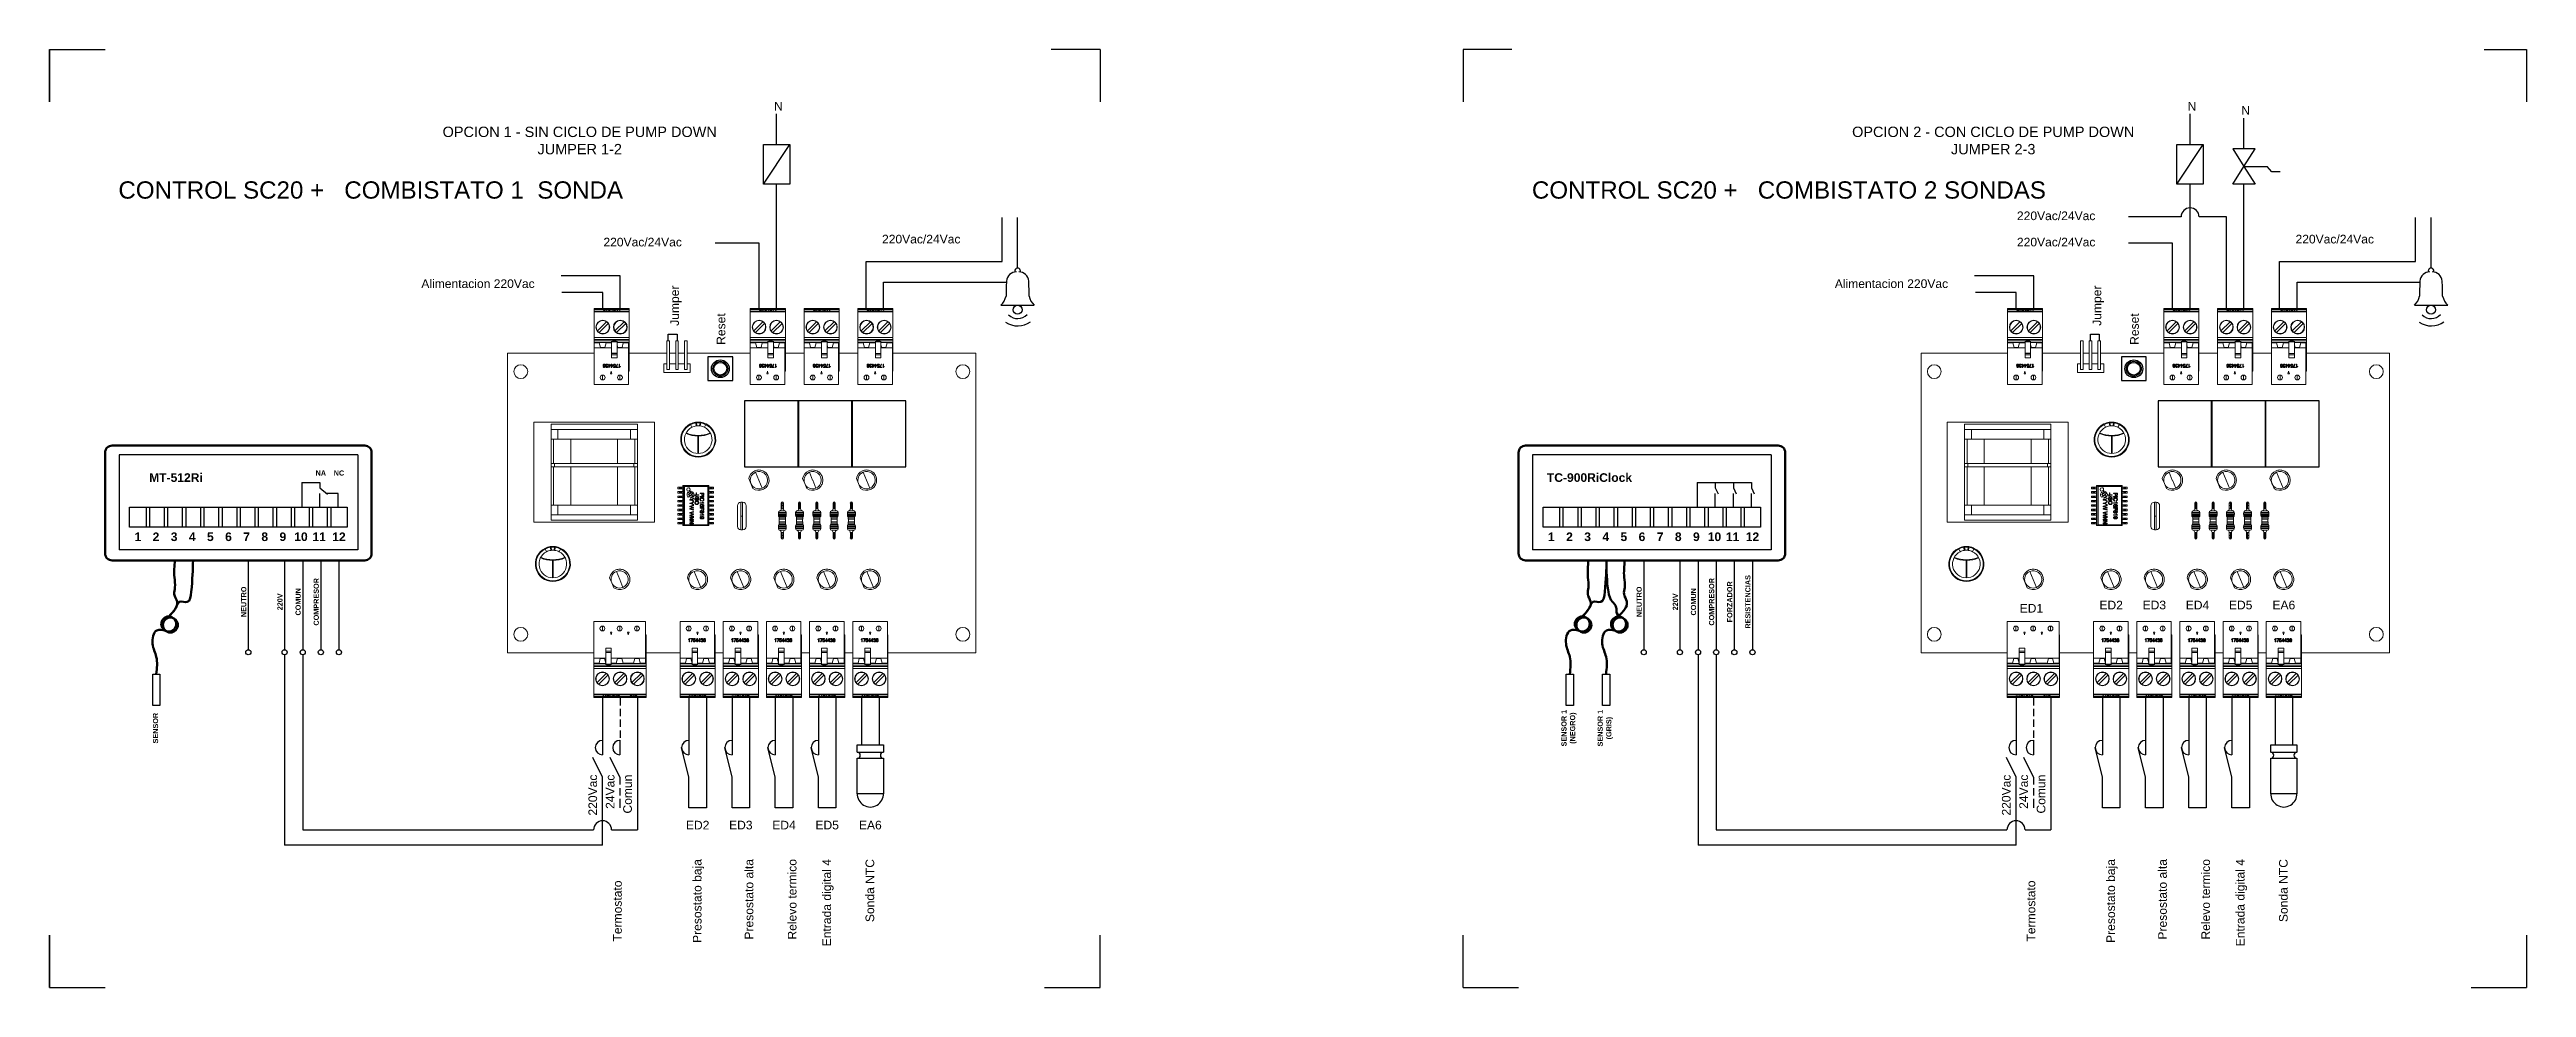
# Model space of a CAD drawing. Header units: millimetres. Extents: x -118 to 1430, y 370 to 1370.
# Drawn here: x 713 to 1430, y 370 to 641 of the extents above; entities that cross this region are included whole.
import ezdxf

# ---------------------------------------------------------------- set-up
doc = ezdxf.new("R2010")
doc.units = ezdxf.units.MM
doc.layers.add('TANGENT EDGES', color=7, linetype='Continuous', lineweight=0)
doc.layers.add('VISIBLE', color=7, linetype='Continuous', lineweight=0)
doc.layers.add('Z100', color=9, linetype='Continuous', plot=False)
doc.styles.get("Standard").update_dxf_attribs({"font": 'arial.ttf'})

msp = doc.modelspace()

# ---------------------------------------------------------------- texts
for s, width, insert, char_height, attachment_point in [('N', 26.8139, (922.58, 626.31), 2.5, 1), ('N', 26.8139, (1331.85, 626.31), 2.5, 1), ('N', 26.8139, (1347.43, 625.08), 2.5, 1), ('OPCION 1 - SIN CICLO DE PUMP DOWN\\PJUMPER 1-2', 161.2294, (866.32, 615.12), 3, 5), ('OPCION 2 - CON CICLO DE PUMP DOWN\\PJUMPER 2-3', 161.2294, (1275.59, 615.12), 3, 5), ('CONTROL SC20 {\\fArial|b0|i0|c177|p34;+ }  COMBISTATO {\\fArial|b0|i0|c177|p34;1 } SONDA', 223.9247, (732.75, 603.32), 5, 1), ('CONTROL SC20 {\\fArial|b0|i0|c177|p34;+ }  COMBISTATO 2{\\fArial|b0|i0|c177|p34; }SONDAS', 223.9247, (1142.02, 603.32), 5, 1), ('220Vac/24Vac', 26.8139, (1282.46, 594.6), 2.5, 1), ('220Vac/24Vac', 26.8139, (873.19, 587), 2.5, 1), ('220Vac/24Vac', 26.8139, (953.85, 587.86), 2.5, 1), ('220Vac/24Vac', 26.8139, (1282.46, 587), 2.5, 1), ('220Vac/24Vac', 26.8139, (1363.12, 587.86), 2.5, 1), ('Alimentacion 220Vac', 58.2141, (820.46, 574.97), 2.5, 1), ('Alimentacion 220Vac', 58.2141, (1229.73, 574.97), 2.5, 1), ('ED1', 26.8139, (1286.65, 479.82), 2.5, 5), ('ED2', 26.8139, (1309.74, 480.74), 2.5, 5), ('ED3', 26.8139, (1322.24, 480.74), 2.5, 5), ('ED4', 26.8139, (1334.74, 480.74), 2.5, 5), ('ED5', 26.8139, (1347.24, 480.74), 2.5, 5), ('EA6', 26.8139, (1359.74, 480.74), 2.5, 5), ('ED2', 26.8139, (900.47, 417.08), 2.5, 5), ('ED3', 26.8139, (912.97, 417.08), 2.5, 5), ('ED4', 26.8139, (925.47, 417.08), 2.5, 5), ('ED5', 26.8139, (937.97, 417.08), 2.5, 5), ('EA6', 26.8139, (950.47, 417.08), 2.5, 5)]:
    msp.add_mtext_dynamic_manual_height_columns(s, width=width, gutter_width=12.5, heights=[0], dxfattribs=dict(insert=insert, char_height=char_height, attachment_point=attachment_point))
at = {"char_height": 2.5, "rotation": 90}
for s, width, insert, attachment_point in [('Jumper', 26.8139, (892.56, 561.53), 1), ('Jumper', 26.8139, (1304.37, 561.53), 1), ('Reset', 26.8139, (905.97, 556.02), 1), ('Reset', 26.8139, (1315.24, 556.02), 1), ('220Vac', 42.4168, (868.84, 431.69), 3), ('24Vac', 42.4168, (873.88, 431.69), 3), ('Comun', 42.4168, (878.92, 431.69), 3), ('220Vac', 42.4168, (1278.11, 431.69), 3), ('24Vac', 42.4168, (1283.15, 431.69), 3), ('Comun', 42.4168, (1288.19, 431.69), 3), ('Presostato baja', 42.4168, (899.08, 407.27), 3), ('Presostato alta', 42.4168, (914.08, 407.27), 3), ('Relevo termico', 42.4168, (926.58, 407.27), 3), ('Entrada digital 4', 42.4168, (936.58, 407.27), 3), ('Sonda NTC', 42.4168, (949.08, 407.27), 3), ('Presostato baja', 42.4168, (1308.35, 407.27), 3), ('Presostato alta', 42.4168, (1323.35, 407.27), 3), ('Relevo termico', 42.4168, (1335.85, 407.27), 3), ('Entrada digital 4', 42.4168, (1345.85, 407.27), 3), ('Sonda NTC', 42.4168, (1358.35, 407.27), 3), ('Termostato', 42.4168, (875.99, 401.07), 3), ('Termostato', 42.4168, (1285.26, 401.07), 3)]:
    msp.add_mtext_dynamic_manual_height_columns(s, width=width, gutter_width=12.5, heights=[0], dxfattribs=dict(at, insert=insert, attachment_point=attachment_point))
at = {"attachment_point": 5}
for s, insert, char_height, width in [('{\\fArial|b1|i0|c0|p34;MT-512Ri}', (749.42, 517.61), 2.5, 21.0018), ('{\\fArial|b1|i0|c0|p34;NA}', (791.36, 518.93), 1.5, 12.0205), ('{\\fArial|b1|i0|c0|p34;NC}', (796.61, 518.93), 1.5, 12.0205), ('{\\fArial|b1|i0|c0|p34;TC-900RiClock}', (1158.69, 517.61), 2.5, 21.0018), ('{\\fArial|b1|i0|c0|p34;1}', (738.38, 500.49), 2.5, 1.264), ('{\\fArial|b1|i0|c0|p34;2}', (743.63, 500.49), 2.5, 1.264), ('{\\fArial|b1|i0|c0|p34;3}', (748.88, 500.49), 2.5, 1.264), ('{\\fArial|b1|i0|c0|p34;4}', (754.13, 500.49), 2.5, 1.264), ('{\\fArial|b1|i0|c0|p34;5}', (759.37, 500.49), 2.5, 1.264), ('{\\fArial|b1|i0|c0|p34;6}', (764.62, 500.49), 2.5, 1.264), ('{\\fArial|b1|i0|c0|p34;7}', (769.87, 500.49), 2.5, 1.264), ('{\\fArial|b1|i0|c0|p34;8}', (775.12, 500.49), 2.5, 1.264), ('{\\fArial|b1|i0|c0|p34;9}', (780.37, 500.49), 2.5, 1.264), ('{\\fArial|b1|i0|c0|p34;10}', (785.61, 500.49), 2.5, 1.264), ('{\\fArial|b1|i0|c0|p34;11}', (790.86, 500.49), 2.5, 1.264), ('{\\fArial|b1|i0|c0|p34;12}', (796.61, 500.49), 2.5, 1.264), ('{\\fArial|b1|i0|c0|p34;1}', (1147.65, 500.49), 2.5, 1.264), ('{\\fArial|b1|i0|c0|p34;2}', (1152.9, 500.49), 2.5, 1.264), ('{\\fArial|b1|i0|c0|p34;3}', (1158.15, 500.49), 2.5, 1.264), ('{\\fArial|b1|i0|c0|p34;4}', (1163.39, 500.49), 2.5, 1.264), ('{\\fArial|b1|i0|c0|p34;5}', (1168.64, 500.49), 2.5, 1.264), ('{\\fArial|b1|i0|c0|p34;6}', (1173.89, 500.49), 2.5, 1.264), ('{\\fArial|b1|i0|c0|p34;7}', (1179.14, 500.49), 2.5, 1.264), ('{\\fArial|b1|i0|c0|p34;8}', (1184.39, 500.49), 2.5, 1.264), ('{\\fArial|b1|i0|c0|p34;9}', (1189.64, 500.49), 2.5, 1.264), ('{\\fArial|b1|i0|c0|p34;10}', (1194.88, 500.49), 2.5, 1.264), ('{\\fArial|b1|i0|c0|p34;11}', (1200.13, 500.49), 2.5, 1.264), ('{\\fArial|b1|i0|c0|p34;12}', (1205.88, 500.49), 2.5, 1.264)]:
    msp.add_mtext(s, dxfattribs=dict(at, insert=insert, char_height=char_height, width=width))
at = {"char_height": 1.5, "width": 12.0205, "attachment_point": 5, "rotation": 90}
for s, insert in [('{\\fArial|b1|i0|c0|p34;COMPRESOR}', (790.04, 481.68)), ('{\\fArial|b1|i0|c0|p34;COMPRESOR}', (1194.06, 481.68)), ('{\\fArial|b1|i0|c0|p34;RESISTENCIAS}', (1204.56, 481.68)), ('{\\fArial|b1|i0|c0|p34;NEUTRO}', (769.05, 481.68)), ('{\\fArial|b1|i0|c0|p34;220V}', (779.54, 481.68)), ('{\\fArial|b1|i0|c0|p34;COMUN }', (784.79, 481.68)), ('{\\fArial|b1|i0|c0|p34;NEUTRO}', (1173.07, 481.68)), ('{\\fArial|b1|i0|c0|p34;220V}', (1183.56, 481.68)), ('{\\fArial|b1|i0|c0|p34;COMUN }', (1188.81, 481.68)), ('{\\fArial|b1|i0|c0|p34;FORZADOR}', (1199.31, 481.68)), ('{\\fArial|b1|i0|c0|p34;SENSOR}', (743.51, 445.14)), ('{\\fArial|b1|i0|c0|p34;SENSOR 1 (NEGRO)}', (1152.78, 445.14)), ('{\\fArial|b1|i0|c0|p34;SENSOR 1 (GRIS)}', (1163.27, 445.14))]:
    msp.add_mtext(s, dxfattribs=dict(at, insert=insert))

# ---------------------------------------------------------------- linework, layer by layer
for p, q in [((923.33, 613.95), (923.33, 622.83)), ((1332.6, 613.95), (1332.6, 622.83)), ((1348.18, 612.71), (1348.18, 621.6)), ((919.52, 602.46), (927.14, 613.95)), ((1328.79, 602.46), (1336.41, 613.95)), ((1351.4, 612.71), (1344.95, 612.71)), ((1344.95, 612.71), (1348.18, 607.58)), ((1348.18, 607.58), (1351.4, 612.71)), ((923.33, 566.57), (923.33, 602.46)), ((923.33, 566.57), (923.33, 602.46)), ((1332.6, 566.57), (1332.6, 602.46)), ((1344.95, 602.46), (1348.18, 607.58)), ((1351.4, 602.46), (1344.95, 602.46)), ((1348.18, 607.58), (1351.4, 602.46)), ((1348.18, 607.58), (1354.91, 607.58)), ((1348.18, 566.57), (1348.18, 602.46)), ((1356.28, 606.03), (1354.91, 607.58)), ((1358.67, 606.03), (1356.28, 606.03)), ((988.61, 580.12), (988.61, 592.87)), ((993.1, 578.25), (993.1, 592.87)), ((1330, 593.06), (1314.8, 593.06)), ((1343.1, 593.06), (1335.2, 593.06)), ((1343.1, 566.57), (1343.1, 593.06)), ((1397.88, 580.12), (1397.88, 592.87)), ((1402.37, 578.25), (1402.37, 592.87)), ((918.25, 585.46), (905.53, 585.46)), ((918.25, 566.57), (918.25, 585.46)), ((918.25, 566.57), (918.25, 585.46)), ((1327.52, 585.46), (1314.8, 585.46)), ((1327.52, 566.57), (1327.52, 585.46)), ((878.08, 575.94), (860.94, 575.94)), ((878.08, 566.57), (878.08, 575.94)), ((949.24, 566.57), (949.24, 580.12)), ((949.24, 580.12), (988.61, 580.12)), ((949.24, 566.57), (949.24, 580.12)), ((954.32, 574.2), (989.76, 574.2)), ((954.32, 566.57), (954.32, 574.2)), ((1287.35, 575.94), (1270.21, 575.94)), ((1287.35, 566.57), (1287.35, 575.94)), ((1358.51, 566.57), (1358.51, 580.12)), ((1358.51, 580.12), (1397.88, 580.12)), ((1363.59, 566.57), (1363.59, 574.2)), ((1363.59, 574.2), (1399.03, 574.2)), ((873, 571.2), (861.17, 571.2)), ((873, 566.57), (873, 571.2)), ((988.29, 567.46), (997.92, 567.46)), ((1282.27, 571.2), (1270.44, 571.2)), ((1282.27, 566.57), (1282.27, 571.2)), ((1397.56, 567.46), (1407.18, 567.46)), ((891.95, 557.17), (891.95, 559.1)), ((891.95, 559.1), (894.49, 559.1)), ((894.49, 559.1), (894.49, 557.17)), ((1303.76, 557.17), (1303.76, 559.1)), ((1303.76, 559.1), (1306.3, 559.1)), ((1306.3, 559.1), (1306.3, 557.17)), ((802.03, 524.21), (732.96, 524.21)), ((732.96, 524.21), (732.96, 496.76)), ((802.03, 524.21), (802.03, 496.76)), ((1211.3, 524.21), (1142.23, 524.21)), ((1142.23, 524.21), (1142.23, 496.76)), ((1211.3, 524.21), (1211.3, 496.76)), ((785.86, 516.2), (791.11, 516.2)), ((785.86, 516.2), (785.86, 509.1)), ((791.11, 516.2), (791.11, 514.69)), ((791.11, 514.69), (793.31, 512.85)), ((791.11, 509.1), (791.11, 512.99)), ((796.36, 512.99), (792.84, 512.99)), ((796.36, 509.1), (796.36, 512.99)), ((1189.89, 516.2), (1205.63, 516.2)), ((1189.89, 516.2), (1189.89, 509.1)), ((1195.13, 516.2), (1195.13, 514.69)), ((1195.13, 514.69), (1195.92, 512.95)), ((1195.13, 509.1), (1195.13, 512.99)), ((1200.38, 516.2), (1200.38, 514.69)), ((1200.38, 514.69), (1201.17, 512.95)), ((1200.38, 509.1), (1200.38, 512.99)), ((1205.63, 516.2), (1205.63, 514.69)), ((1205.63, 514.69), (1206.42, 512.95)), ((1205.63, 509.1), (1205.63, 512.99)), ((740.75, 509.1), (740.75, 503.3)), ((741.75, 509.1), (741.75, 503.3)), ((746, 509.1), (746, 503.3)), ((747, 509.1), (747, 503.3)), ((751.25, 509.1), (751.25, 503.3)), ((752.25, 509.1), (752.25, 503.3)), ((756.5, 509.1), (756.5, 503.3)), ((757.5, 509.1), (757.5, 503.3)), ((761.75, 509.1), (761.75, 503.3)), ((762.75, 509.1), (762.75, 503.3)), ((767, 509.1), (767, 503.3)), ((768, 509.1), (768, 503.3)), ((772.24, 509.1), (772.24, 503.3)), ((773.24, 509.1), (773.24, 503.3)), ((777.49, 509.1), (777.49, 503.3)), ((778.49, 509.1), (778.49, 503.3)), ((782.74, 509.1), (782.74, 503.3)), ((783.74, 509.1), (783.74, 503.3)), ((787.99, 509.1), (787.99, 503.3)), ((788.99, 509.1), (788.99, 503.3)), ((793.24, 509.1), (793.24, 503.3)), ((794.24, 509.1), (794.24, 503.3)), ((1150.02, 509.1), (1150.02, 503.3)), ((1151.02, 509.1), (1151.02, 503.3)), ((1155.27, 509.1), (1155.27, 503.3)), ((1156.27, 509.1), (1156.27, 503.3)), ((1160.52, 509.1), (1160.52, 503.3)), ((1161.52, 509.1), (1161.52, 503.3)), ((1165.77, 509.1), (1165.77, 503.3)), ((1166.77, 509.1), (1166.77, 503.3)), ((1171.02, 509.1), (1171.02, 503.3)), ((1172.02, 509.1), (1172.02, 503.3)), ((1176.27, 509.1), (1176.27, 503.3)), ((1177.27, 509.1), (1177.27, 503.3)), ((1181.51, 509.1), (1181.51, 503.3)), ((1182.51, 509.1), (1182.51, 503.3)), ((1186.76, 509.1), (1186.76, 503.3)), ((1187.76, 509.1), (1187.76, 503.3)), ((1192.01, 509.1), (1192.01, 503.3)), ((1193.01, 509.1), (1193.01, 503.3)), ((1197.26, 509.1), (1197.26, 503.3)), ((1198.26, 509.1), (1198.26, 503.3)), ((1202.51, 509.1), (1202.51, 503.3)), ((1203.51, 509.1), (1203.51, 503.3)), ((802.03, 496.76), (732.96, 496.76)), ((1211.3, 496.76), (1142.23, 496.76)), ((770.37, 493.66), (770.37, 467.84)), ((780.87, 493.66), (780.87, 467.84)), ((786.11, 493.66), (786.11, 467.84)), ((791.36, 493.66), (791.36, 467.84)), ((796.61, 493.66), (796.61, 467.84)), ((1174.39, 493.66), (1174.39, 467.84)), ((1184.89, 493.66), (1184.89, 467.84)), ((1190.14, 493.66), (1190.14, 467.84)), ((1195.38, 493.66), (1195.38, 467.84)), ((1200.63, 493.66), (1200.63, 467.84)), ((1205.88, 493.66), (1205.88, 467.84)), ((780.87, 466.37), (780.87, 411.33)), ((786.11, 466.37), (786.11, 415.71)), ((1190.14, 466.37), (1190.14, 411.33)), ((1195.38, 466.37), (1195.38, 415.71)), ((872.93, 453.97), (872.93, 437.41)), ((878.01, 453.97), (878.01, 451.72)), ((883.01, 453.97), (883.01, 415.71)), ((897.93, 453.97), (897.93, 437.41)), ((903.01, 453.97), (903.01, 422.08)), ((910.43, 453.97), (910.43, 437.41)), ((915.51, 453.97), (915.51, 422.08)), ((922.93, 453.97), (922.93, 437.41)), ((928.01, 453.97), (928.01, 422.08)), ((935.43, 453.97), (935.43, 437.41)), ((940.51, 453.97), (940.51, 422.08)), ((947.93, 453.97), (947.93, 440.31)), ((953.01, 453.97), (953.01, 440.31)), ((1282.2, 453.97), (1282.2, 437.41)), ((1287.28, 453.97), (1287.28, 451.72)), ((1292.28, 453.97), (1292.28, 422.08)), ((1292.28, 453.97), (1292.28, 415.71)), ((1307.2, 453.97), (1307.2, 437.41)), ((1312.28, 453.97), (1312.28, 422.08)), ((1319.7, 453.97), (1319.7, 437.41)), ((1324.78, 453.97), (1324.78, 422.08)), ((1332.2, 453.97), (1332.2, 437.41)), ((1337.28, 453.97), (1337.28, 422.08)), ((1344.7, 453.97), (1344.7, 437.41)), ((1349.78, 453.97), (1349.78, 422.08)), ((1357.2, 453.97), (1357.2, 440.31)), ((1362.28, 453.97), (1362.28, 440.31)), ((878.01, 450.77), (878.01, 448.64)), ((878.01, 447.63), (878.01, 445.5)), ((1287.28, 450.77), (1287.28, 448.64)), ((1287.28, 447.63), (1287.28, 445.5)), ((877.97, 441.66), (877.97, 437.41)), ((878.01, 444.49), (878.01, 442.36)), ((897.93, 430.95), (895.83, 439.5)), ((910.43, 430.95), (908.33, 439.5)), ((922.93, 430.95), (920.83, 439.5)), ((935.43, 430.95), (933.33, 439.5)), ((946.69, 438.17), (946.69, 440.31)), ((946.69, 440.31), (954.25, 440.31)), ((946.69, 438.17), (954.25, 438.17)), ((954.25, 440.31), (954.25, 438.17)), ((1287.24, 441.66), (1287.24, 437.41)), ((1287.28, 444.49), (1287.28, 442.36)), ((1307.2, 430.95), (1305.1, 439.5)), ((1319.7, 430.95), (1317.6, 439.5)), ((1332.2, 430.95), (1330.1, 439.5)), ((1344.7, 430.95), (1342.6, 439.5)), ((1355.96, 438.17), (1355.96, 440.31)), ((1355.96, 440.31), (1363.52, 440.31)), ((1355.96, 438.17), (1363.52, 438.17)), ((1363.52, 440.31), (1363.52, 438.17)), ((872.93, 430.95), (870.12, 436.68)), ((872.93, 411.33), (872.93, 430.95)), ((877.97, 430.95), (875.16, 436.68)), ((877.97, 430.95), (877.97, 428.82)), ((897.93, 422.08), (897.93, 430.95)), ((910.43, 422.08), (910.43, 430.95)), ((922.93, 422.08), (922.93, 430.95)), ((935.43, 422.08), (935.43, 430.95)), ((946.69, 426.11), (946.69, 436.42)), ((946.69, 436.42), (954.25, 436.42)), ((954.25, 436.42), (954.25, 426.11)), ((1282.2, 430.95), (1279.39, 436.68)), ((1282.2, 411.33), (1282.2, 430.95)), ((1287.24, 430.95), (1284.43, 436.68)), ((1287.24, 430.95), (1287.24, 428.82)), ((1307.2, 422.08), (1307.2, 430.95)), ((1319.7, 422.08), (1319.7, 430.95)), ((1332.2, 422.08), (1332.2, 430.95)), ((1344.7, 422.08), (1344.7, 430.95)), ((1355.96, 426.11), (1355.96, 436.42)), ((1355.96, 436.42), (1363.52, 436.42)), ((1363.52, 436.42), (1363.52, 426.11)), ((877.97, 427.81), (877.97, 425.68)), ((877.97, 424.67), (877.97, 422.08)), ((954.25, 426.11), (946.69, 426.11)), ((1287.24, 427.81), (1287.24, 425.68)), ((1287.24, 424.67), (1287.24, 422.08)), ((1363.52, 426.11), (1355.96, 426.11)), ((903.01, 422.08), (897.93, 422.08)), ((915.51, 422.08), (910.43, 422.08)), ((928.01, 422.08), (922.93, 422.08)), ((940.51, 422.08), (935.43, 422.08)), ((1312.28, 422.08), (1307.2, 422.08)), ((1324.78, 422.08), (1319.7, 422.08)), ((1337.28, 422.08), (1332.2, 422.08)), ((1349.78, 422.08), (1344.7, 422.08)), ((872.93, 411.33), (780.87, 411.33)), ((786.11, 415.71), (870.31, 415.71)), ((875.55, 415.71), (883.01, 415.71)), ((1282.2, 411.33), (1190.14, 411.33)), ((1195.38, 415.71), (1279.58, 415.71)), ((1284.82, 415.71), (1292.28, 415.71))]:
    msp.add_line(p, q)
for points in [[(919.52, 602.46), (919.52, 613.95), (927.14, 613.95), (927.14, 602.46)], [(1328.79, 602.46), (1328.79, 613.95), (1336.41, 613.95), (1336.41, 602.46)], [(903.44, 552.52), (903.44, 545.69), (910.62, 545.69), (910.62, 552.52)], [(1312.7, 552.52), (1312.7, 545.69), (1319.89, 545.69), (1319.89, 552.52)], [(914.05, 539.78), (914.05, 520.78), (929.55, 520.78), (929.55, 539.78)], [(929.63, 539.78), (929.63, 520.78), (945.13, 520.78), (945.13, 539.78)], [(945.21, 539.78), (945.21, 520.78), (960.71, 520.78), (960.71, 539.78)], [(1323.32, 539.78), (1323.32, 520.78), (1338.82, 520.78), (1338.82, 539.78)], [(1338.9, 539.78), (1338.9, 520.78), (1354.4, 520.78), (1354.4, 539.78)], [(1354.47, 539.78), (1354.47, 520.78), (1369.97, 520.78), (1369.97, 539.78)], [(736.01, 509.1), (798.98, 509.1), (798.98, 503.3), (736.01, 503.3)], [(1145.28, 509.1), (1208.25, 509.1), (1208.25, 503.3), (1145.28, 503.3)], [(742.68, 460.76), (744.79, 460.76), (744.79, 451.69), (742.68, 451.69)], [(1151.95, 460.76), (1154.06, 460.76), (1154.06, 451.69), (1151.95, 451.69)], [(1162.44, 460.76), (1164.56, 460.76), (1164.56, 451.69), (1162.44, 451.69)]]:
    msp.add_lwpolyline(points, close=True)
at = {"lineweight": 50}
for points in [[(806.08, 524.88, 0.414214), (804.08, 526.88), (730.91, 526.88, 0.414214), (728.91, 524.88), (728.91, 495.66, 0.414214), (730.91, 493.66), (804.08, 493.66, 0.414214), (806.08, 495.66)], [(1215.35, 524.88, 0.414214), (1213.35, 526.88), (1140.18, 526.88, 0.414214), (1138.18, 524.88), (1138.18, 495.66, 0.414214), (1140.18, 493.66), (1213.35, 493.66, 0.414214), (1215.35, 495.66)]]:
    msp.add_lwpolyline(points, format="xyb", close=True, dxfattribs=at)
for centre, radius in [((993.1, 566.16), 1.3), ((1402.37, 566.16), 1.3), ((907.03, 549.11), 2.58), ((907.03, 549.11), 2.15), ((907.03, 549.11), 1.84), ((1316.3, 549.11), 2.58), ((1316.3, 549.11), 2.15), ((1316.3, 549.11), 1.84), ((770.37, 467.1), 0.737), ((780.87, 467.1), 0.737), ((786.11, 467.1), 0.737), ((791.36, 467.1), 0.737), ((796.61, 467.1), 0.737), ((1174.39, 467.1), 0.737), ((1184.89, 467.1), 0.737), ((1190.14, 467.1), 0.737), ((1195.38, 467.1), 0.737), ((1200.63, 467.1), 0.737), ((1205.88, 467.1), 0.737)]:
    msp.add_circle(centre, radius)
for centre in [(747.33, 475.27), (747.8, 474.98), (1156.6, 475.27), (1157.07, 474.98), (1167.1, 475.27), (1167.56, 474.98)]:
    msp.add_circle(centre, 2.17, dxfattribs=at)
for centre, radius, start, end in [((1332.6, 593.06), 2.6, 0, 180), ((1055.8, 570.36), 66.04, 176.4338, 180.19339), ((992.8, 574.22), 2.93, 90.94511, 175.04659), ((993.4, 574.22), 2.93, 4.95341, 89.05489), ((930.41, 570.36), 66.04, 359.80661, 3.5662), ((1465.07, 570.36), 66.04, 176.4338, 180.19339), ((1402.07, 574.22), 2.93, 90.94511, 175.04659), ((1402.67, 574.22), 2.93, 4.95341, 89.05489), ((1339.67, 570.36), 66.04, 359.80661, 3.5662), ((984.92, 571.05), 4.92, 313.20398, 349.33475), ((1001.28, 571.05), 4.92, 190.66525, 226.79602), ((1394.19, 571.05), 4.92, 313.20398, 349.33475), ((1410.55, 571.05), 4.92, 190.66525, 226.79602), ((993.14, 567.75), 6.24, 235.7625, 306.26339), ((993.13, 567.41), 3.79, 226.39182, 316.33325), ((1402.41, 567.75), 6.24, 235.7625, 306.26339), ((1402.4, 567.41), 3.79, 226.39182, 316.33325), ((872.93, 439.5), 2.1, 90, 270), ((877.97, 439.5), 2.1, 90, 270), ((897.93, 439.5), 2.1, 90, 270), ((910.43, 439.5), 2.1, 90, 270), ((922.93, 439.5), 2.1, 90, 270), ((935.43, 439.5), 2.1, 90, 270), ((946.69, 437.29), 0.874, 270, 90), ((954.25, 437.29), 0.874, 90, 270), ((1282.2, 439.5), 2.1, 90, 270), ((1287.24, 439.5), 2.1, 90, 270), ((1307.2, 439.5), 2.1, 90, 270), ((1319.7, 439.5), 2.1, 90, 270), ((1332.2, 439.5), 2.1, 90, 270), ((1344.7, 439.5), 2.1, 90, 270), ((1355.96, 437.29), 0.874, 270, 90), ((1363.52, 437.29), 0.874, 90, 270), ((950.47, 426.11), 3.79, 177.45615, 2.54385), ((1359.74, 426.11), 3.79, 177.45615, 2.54385), ((872.93, 415.71), 2.62, 0, 180), ((1282.2, 415.71), 2.62, 0, 180)]:
    msp.add_arc(centre, radius, start, end)
for centre in [(993.1, 577.14), (1402.37, 577.14)]:
    msp.add_ellipse(centre, major_axis=(0, -1.11), ratio=0.774265, start_param=1.523546, end_param=4.759639)
for points in [[(754.38, 493.66), (753.85, 484.57), (752.69, 481.64), (750.45, 481.64), (749.68, 480.6), (749.18, 479.58), (747.33, 477.44)], [(749.13, 493.66), (748.97, 488.76), (749.13, 485.87), (748.93, 483.91), (749.73, 481.77), (747.33, 477.44)], [(1163.64, 493.66), (1163.12, 484.57), (1161.96, 481.64), (1159.72, 481.64), (1158.95, 480.6), (1158.45, 479.58), (1156.6, 477.44)], [(1158.4, 493.66), (1158.24, 488.76), (1158.4, 485.87), (1158.2, 483.91), (1159, 481.77), (1156.6, 477.44)], [(1163.64, 493.66), (1164.17, 484.57), (1165.33, 481.64), (1166.05, 480.92), (1166.49, 479.65), (1166.6, 478.36), (1168.47, 476.95)], [(1168.89, 493.66), (1168.74, 488.76), (1168.89, 485.87), (1168.7, 483.91), (1169.5, 481.77), (1167.1, 477.44)], [(746.42, 473.29), (743.88, 473.41), (742.63, 469.54), (743.73, 465.78), (743.73, 460.76)], [(1155.69, 473.29), (1153.15, 473.41), (1151.9, 469.54), (1153, 465.78), (1153, 460.76)], [(1166.19, 473.29), (1163.65, 473.41), (1162.4, 469.54), (1163.5, 465.78), (1163.5, 460.76)]]:
    msp.add_spline(points, degree=3, dxfattribs=at)
at = {"layer": 'TANGENT EDGES'}
for p, q in [((870.46, 566.37), (880.62, 566.37)), ((870.46, 565.77), (880.62, 565.77)), ((880.62, 565.57), (870.46, 565.57)), ((873.3, 565.8), (873.3, 565.79)), ((873.45, 565.94), (873.45, 565.93)), ((873.46, 565.88), (873.46, 565.87)), ((873.57, 565.8), (873.57, 565.79)), ((873.64, 565.93), (873.64, 565.9)), ((873.66, 565.87), (873.66, 565.79)), ((874.77, 565.8), (874.77, 565.79)), ((874.91, 565.94), (874.91, 565.93)), ((875.05, 565.8), (875.05, 565.79)), ((876.16, 565.93), (876.16, 565.85)), ((876.26, 565.86), (876.26, 565.83)), ((876.4, 565.94), (876.4, 565.93)), ((876.4, 565.85), (876.4, 565.83)), ((876.61, 565.93), (876.61, 565.9)), ((915.71, 566.37), (925.87, 566.37)), ((915.71, 565.77), (925.87, 565.77)), ((925.87, 565.57), (915.71, 565.57)), ((918.54, 565.8), (918.54, 565.79)), ((918.7, 565.94), (918.7, 565.93)), ((918.71, 565.88), (918.71, 565.87)), ((918.81, 565.8), (918.81, 565.79)), ((918.88, 565.93), (918.88, 565.9)), ((918.91, 565.87), (918.91, 565.79)), ((920.02, 565.8), (920.02, 565.79)), ((920.16, 565.94), (920.16, 565.93)), ((920.29, 565.8), (920.29, 565.79)), ((921.41, 565.93), (921.41, 565.85)), ((921.51, 565.86), (921.51, 565.83)), ((921.65, 565.94), (921.65, 565.93)), ((921.65, 565.85), (921.65, 565.83)), ((921.86, 565.93), (921.86, 565.9)), ((931.29, 566.37), (941.45, 566.37)), ((931.29, 565.77), (941.45, 565.77)), ((941.45, 565.57), (931.29, 565.57)), ((934.12, 565.8), (934.12, 565.79)), ((934.28, 565.94), (934.28, 565.93)), ((934.28, 565.88), (934.28, 565.87)), ((934.39, 565.8), (934.39, 565.79)), ((934.46, 565.93), (934.46, 565.9)), ((934.48, 565.87), (934.48, 565.79)), ((935.6, 565.8), (935.6, 565.79)), ((935.74, 565.94), (935.74, 565.93)), ((935.87, 565.8), (935.87, 565.79)), ((936.99, 565.93), (936.99, 565.85)), ((937.08, 565.86), (937.08, 565.83)), ((937.23, 565.94), (937.23, 565.93)), ((937.23, 565.85), (937.23, 565.83)), ((937.43, 565.93), (937.43, 565.9)), ((946.86, 566.37), (957.02, 566.37)), ((946.86, 565.77), (957.02, 565.77)), ((957.02, 565.57), (946.86, 565.57)), ((949.7, 565.8), (949.7, 565.79)), ((949.86, 565.94), (949.86, 565.93)), ((949.86, 565.88), (949.86, 565.87)), ((949.97, 565.8), (949.97, 565.79)), ((950.04, 565.93), (950.04, 565.9)), ((950.06, 565.87), (950.06, 565.79)), ((951.18, 565.8), (951.18, 565.79)), ((951.31, 565.94), (951.31, 565.93)), ((951.45, 565.8), (951.45, 565.79)), ((952.57, 565.93), (952.57, 565.85)), ((952.66, 565.86), (952.66, 565.83)), ((952.8, 565.94), (952.8, 565.93)), ((952.81, 565.85), (952.81, 565.83)), ((953.01, 565.93), (953.01, 565.9)), ((1279.73, 566.37), (1289.89, 566.37)), ((1279.73, 565.77), (1289.89, 565.77)), ((1289.89, 565.57), (1279.73, 565.57)), ((1282.57, 565.8), (1282.57, 565.79)), ((1282.72, 565.94), (1282.72, 565.93)), ((1282.73, 565.88), (1282.73, 565.87)), ((1282.84, 565.8), (1282.84, 565.79)), ((1282.9, 565.93), (1282.9, 565.9)), ((1282.93, 565.87), (1282.93, 565.79)), ((1284.04, 565.8), (1284.04, 565.79)), ((1284.18, 565.94), (1284.18, 565.93)), ((1284.32, 565.8), (1284.32, 565.79)), ((1285.43, 565.93), (1285.43, 565.85)), ((1285.53, 565.86), (1285.53, 565.83)), ((1285.67, 565.94), (1285.67, 565.93)), ((1285.67, 565.85), (1285.67, 565.83)), ((1285.88, 565.93), (1285.88, 565.9)), ((1324.98, 566.37), (1335.14, 566.37)), ((1324.98, 565.77), (1335.14, 565.77)), ((1335.14, 565.57), (1324.98, 565.57)), ((1327.81, 565.8), (1327.81, 565.79)), ((1327.97, 565.94), (1327.97, 565.93)), ((1327.97, 565.88), (1327.97, 565.87)), ((1328.08, 565.8), (1328.08, 565.79)), ((1328.15, 565.93), (1328.15, 565.9)), ((1328.18, 565.87), (1328.18, 565.79)), ((1329.29, 565.8), (1329.29, 565.79)), ((1329.43, 565.94), (1329.43, 565.93)), ((1329.56, 565.8), (1329.56, 565.79)), ((1330.68, 565.93), (1330.68, 565.85)), ((1330.78, 565.86), (1330.78, 565.83)), ((1330.92, 565.94), (1330.92, 565.93)), ((1330.92, 565.85), (1330.92, 565.83)), ((1331.13, 565.93), (1331.13, 565.9)), ((1340.56, 566.37), (1350.72, 566.37)), ((1340.56, 565.77), (1350.72, 565.77)), ((1350.72, 565.57), (1340.56, 565.57)), ((1343.39, 565.8), (1343.39, 565.79)), ((1343.55, 565.94), (1343.55, 565.93)), ((1343.55, 565.88), (1343.55, 565.87)), ((1343.66, 565.8), (1343.66, 565.79)), ((1343.73, 565.93), (1343.73, 565.9)), ((1343.75, 565.87), (1343.75, 565.79)), ((1344.87, 565.8), (1344.87, 565.79)), ((1345.01, 565.94), (1345.01, 565.93)), ((1345.14, 565.8), (1345.14, 565.79)), ((1346.26, 565.93), (1346.26, 565.85)), ((1346.35, 565.86), (1346.35, 565.83)), ((1346.5, 565.94), (1346.5, 565.93)), ((1346.5, 565.85), (1346.5, 565.83)), ((1346.7, 565.93), (1346.7, 565.9)), ((1356.13, 566.37), (1366.29, 566.37)), ((1356.13, 565.77), (1366.29, 565.77)), ((1366.29, 565.57), (1356.13, 565.57)), ((1358.97, 565.8), (1358.97, 565.79)), ((1359.13, 565.94), (1359.13, 565.93)), ((1359.13, 565.88), (1359.13, 565.87)), ((1359.24, 565.8), (1359.24, 565.79)), ((1359.31, 565.93), (1359.31, 565.9)), ((1359.33, 565.87), (1359.33, 565.79)), ((1360.45, 565.8), (1360.45, 565.79)), ((1360.58, 565.94), (1360.58, 565.93)), ((1360.72, 565.8), (1360.72, 565.79)), ((1361.84, 565.93), (1361.84, 565.85)), ((1361.93, 565.86), (1361.93, 565.83)), ((1362.07, 565.94), (1362.07, 565.93)), ((1362.08, 565.85), (1362.08, 565.83)), ((1362.28, 565.93), (1362.28, 565.9)), ((870.46, 558.14), (880.62, 558.14)), ((875.54, 557.14), (875.99, 557.14)), ((875.54, 553.11), (877.14, 553.11)), ((875.54, 552.29), (877.14, 552.29)), ((876.69, 557.14), (877.14, 557.14)), ((915.71, 558.14), (925.87, 558.14)), ((920.79, 557.14), (921.24, 557.14)), ((920.79, 553.11), (922.39, 553.11)), ((920.79, 552.29), (922.39, 552.29)), ((921.94, 557.14), (922.39, 557.14)), ((931.29, 558.14), (941.45, 558.14)), ((936.37, 557.14), (936.81, 557.14)), ((936.37, 553.11), (937.97, 553.11)), ((936.37, 552.29), (937.97, 552.29)), ((937.52, 557.14), (937.97, 557.14)), ((946.86, 558.14), (957.02, 558.14)), ((951.94, 557.14), (952.39, 557.14)), ((951.94, 553.11), (953.54, 553.11)), ((951.94, 552.29), (953.54, 552.29)), ((953.1, 557.14), (953.54, 557.14)), ((1279.73, 558.14), (1289.89, 558.14)), ((1284.81, 557.14), (1285.26, 557.14)), ((1284.81, 553.11), (1286.41, 553.11)), ((1284.81, 552.29), (1286.41, 552.29)), ((1285.96, 557.14), (1286.41, 557.14)), ((1324.98, 558.14), (1335.14, 558.14)), ((1330.06, 557.14), (1330.51, 557.14)), ((1330.06, 553.11), (1331.66, 553.11)), ((1330.06, 552.29), (1331.66, 552.29)), ((1331.21, 557.14), (1331.66, 557.14)), ((1340.56, 558.14), (1350.72, 558.14)), ((1345.64, 557.14), (1346.08, 557.14)), ((1345.64, 553.11), (1347.24, 553.11)), ((1345.64, 552.29), (1347.24, 552.29)), ((1346.79, 557.14), (1347.24, 557.14)), ((1356.13, 558.14), (1366.29, 558.14)), ((1361.21, 557.14), (1361.66, 557.14)), ((1361.21, 553.11), (1362.81, 553.11)), ((1361.21, 552.29), (1362.81, 552.29)), ((1362.37, 557.14), (1362.81, 557.14)), ((872.96, 547.27), (872.96, 545.87)), ((877.96, 545.87), (877.96, 547.27)), ((918.21, 547.27), (918.21, 545.87)), ((923.21, 545.87), (923.21, 547.27)), ((933.79, 547.27), (933.79, 545.87)), ((938.79, 545.87), (938.79, 547.27)), ((949.36, 547.27), (949.36, 545.87)), ((954.36, 545.87), (954.36, 547.27)), ((1282.23, 547.27), (1282.23, 545.87)), ((1287.23, 545.87), (1287.23, 547.27)), ((1327.48, 547.27), (1327.48, 545.87)), ((1332.48, 545.87), (1332.48, 547.27)), ((1343.06, 547.27), (1343.06, 545.87)), ((1348.06, 545.87), (1348.06, 547.27)), ((1358.63, 547.27), (1358.63, 545.87)), ((1363.63, 545.87), (1363.63, 547.27)), ((860.01, 528.74), (860.01, 531.53)), ((881.01, 528.74), (881.01, 531.53)), ((898.33, 533.13), (898.42, 532.95)), ((898.42, 532.95), (898.82, 532.16)), ((899.88, 533.62), (899.91, 533.42)), ((899.91, 533.42), (900.04, 532.55)), ((900.11, 533.45), (900.24, 532.58)), ((901.02, 532.58), (901.15, 533.45)), ((901.22, 532.55), (901.35, 533.42)), ((901.35, 533.42), (901.38, 533.62)), ((902.44, 532.16), (902.84, 532.95)), ((902.84, 532.95), (902.93, 533.13)), ((1269.28, 528.74), (1269.28, 531.53)), ((1290.28, 528.74), (1290.28, 531.53)), ((1307.6, 533.13), (1307.69, 532.95)), ((1307.69, 532.95), (1308.09, 532.16)), ((1309.15, 533.62), (1309.18, 533.42)), ((1309.18, 533.42), (1309.31, 532.55)), ((1309.38, 533.45), (1309.51, 532.58)), ((1310.29, 532.58), (1310.42, 533.45)), ((1310.49, 532.55), (1310.62, 533.42)), ((1310.62, 533.42), (1310.65, 533.62)), ((1311.71, 532.16), (1312.11, 532.95)), ((1312.11, 532.95), (1312.2, 533.13)), ((863.73, 521.69), (863.73, 528.69)), ((877.3, 521.69), (877.3, 528.69)), ((1273, 521.69), (1273, 528.69)), ((1286.57, 521.69), (1286.57, 528.69)), ((859.01, 521.69), (859.01, 520.69)), ((863.73, 509.69), (863.73, 520.69)), ((877.3, 509.69), (877.3, 520.69)), ((882.01, 521.69), (882.01, 520.69)), ((918.19, 516.88), (917.23, 519.18)), ((919.15, 514.56), (918.19, 516.86)), ((933.76, 516.88), (932.81, 519.18)), ((934.72, 514.56), (933.77, 516.86)), ((949.34, 516.88), (948.39, 519.18)), ((950.3, 514.56), (949.35, 516.86)), ((1268.28, 521.69), (1268.28, 520.69)), ((1273, 509.69), (1273, 520.69)), ((1286.57, 509.69), (1286.57, 520.69)), ((1291.28, 521.69), (1291.28, 520.69)), ((1327.45, 516.88), (1326.5, 519.18)), ((1328.42, 514.56), (1327.46, 516.86)), ((1343.03, 516.88), (1342.08, 519.18)), ((1343.99, 514.56), (1343.04, 516.86)), ((1358.61, 516.88), (1357.66, 519.18)), ((1359.57, 514.56), (1358.62, 516.86)), ((860.01, 509.64), (860.01, 506.84)), ((881.01, 509.64), (881.01, 506.84)), ((895.2, 514.4), (895.2, 514.82)), ((895.2, 513.13), (895.2, 513.55)), ((895.2, 511.86), (895.2, 512.28)), ((895.2, 510.59), (895.2, 511.01)), ((895.2, 509.32), (895.2, 509.74)), ((895.35, 514.82), (895.35, 514.4)), ((895.35, 513.55), (895.35, 513.13)), ((895.35, 512.28), (895.35, 511.86)), ((895.35, 511.01), (895.35, 510.59)), ((895.35, 509.74), (895.35, 509.32)), ((895.46, 514.82), (895.46, 514.4)), ((895.46, 513.55), (895.46, 513.13)), ((895.46, 512.28), (895.46, 511.86)), ((895.46, 511.01), (895.46, 510.59)), ((895.46, 509.74), (895.46, 509.32)), ((895.76, 514.82), (895.76, 514.4)), ((895.76, 513.55), (895.76, 513.13)), ((895.76, 512.28), (895.76, 511.86)), ((895.76, 511.01), (895.76, 510.59)), ((895.76, 509.74), (895.76, 509.32)), ((904.1, 514.82), (904.1, 514.4)), ((904.1, 513.55), (904.1, 513.13)), ((904.1, 512.28), (904.1, 511.86)), ((904.1, 511.01), (904.1, 510.59)), ((904.1, 509.74), (904.1, 509.32)), ((904.4, 514.82), (904.4, 514.4)), ((904.4, 513.55), (904.4, 513.13)), ((904.4, 512.28), (904.4, 511.86)), ((904.4, 511.01), (904.4, 510.59)), ((904.4, 509.74), (904.4, 509.32)), ((904.51, 514.4), (904.51, 514.82)), ((904.51, 513.13), (904.51, 513.55)), ((904.51, 511.86), (904.51, 512.28)), ((904.51, 510.59), (904.51, 511.01)), ((904.51, 509.32), (904.51, 509.74)), ((904.66, 514.82), (904.66, 514.4)), ((904.66, 513.55), (904.66, 513.13)), ((904.66, 512.28), (904.66, 511.86)), ((904.66, 511.01), (904.66, 510.59)), ((904.66, 509.74), (904.66, 509.32)), ((913, 506.49), (913, 510.49)), ((913.5, 510.49), (913.5, 506.49)), ((924.68, 509.51), (924.98, 509.51)), ((924.98, 510.57), (924.98, 510.26)), ((924.98, 509.51), (924.98, 510.26)), ((924.98, 508.62), (924.98, 509.51)), ((924.98, 509.51), (925.29, 509.51)), ((929.68, 509.51), (929.98, 509.51)), ((929.98, 510.57), (929.98, 510.26)), ((929.98, 509.51), (929.98, 510.26)), ((929.98, 508.62), (929.98, 509.51)), ((929.98, 509.51), (930.29, 509.51)), ((934.68, 509.51), (934.98, 509.51)), ((934.98, 510.57), (934.98, 510.26)), ((934.98, 509.51), (934.98, 510.26)), ((934.98, 508.62), (934.98, 509.51)), ((935.29, 509.51), (934.98, 509.51)), ((939.68, 509.51), (939.98, 509.51)), ((939.98, 510.57), (939.98, 510.26)), ((939.98, 509.51), (939.98, 510.26)), ((939.98, 508.62), (939.98, 509.51)), ((940.29, 509.51), (939.98, 509.51)), ((944.68, 509.51), (944.98, 509.51)), ((944.98, 510.57), (944.98, 510.26)), ((944.98, 509.51), (944.98, 510.26)), ((944.98, 508.62), (944.98, 509.51)), ((944.98, 509.51), (945.29, 509.51)), ((1269.28, 509.64), (1269.28, 506.84)), ((1290.28, 509.64), (1290.28, 506.84)), ((1304.47, 514.4), (1304.47, 514.82)), ((1304.47, 513.13), (1304.47, 513.55)), ((1304.47, 511.86), (1304.47, 512.28)), ((1304.47, 510.59), (1304.47, 511.01)), ((1304.47, 509.32), (1304.47, 509.74)), ((1304.62, 514.82), (1304.62, 514.4)), ((1304.62, 513.55), (1304.62, 513.13)), ((1304.62, 512.28), (1304.62, 511.86)), ((1304.62, 511.01), (1304.62, 510.59)), ((1304.62, 509.74), (1304.62, 509.32)), ((1304.73, 514.82), (1304.73, 514.4)), ((1304.73, 513.55), (1304.73, 513.13)), ((1304.73, 512.28), (1304.73, 511.86)), ((1304.73, 511.01), (1304.73, 510.59)), ((1304.73, 509.74), (1304.73, 509.32)), ((1305.03, 514.82), (1305.03, 514.4)), ((1305.03, 513.55), (1305.03, 513.13)), ((1305.03, 512.28), (1305.03, 511.86)), ((1305.03, 511.01), (1305.03, 510.59)), ((1305.03, 509.74), (1305.03, 509.32)), ((1313.37, 514.82), (1313.37, 514.4)), ((1313.37, 513.55), (1313.37, 513.13)), ((1313.37, 512.28), (1313.37, 511.86)), ((1313.37, 511.01), (1313.37, 510.59)), ((1313.37, 509.74), (1313.37, 509.32)), ((1313.67, 514.82), (1313.67, 514.4)), ((1313.67, 513.55), (1313.67, 513.13)), ((1313.67, 512.28), (1313.67, 511.86)), ((1313.67, 511.01), (1313.67, 510.59)), ((1313.67, 509.74), (1313.67, 509.32)), ((1313.78, 514.4), (1313.78, 514.82)), ((1313.78, 513.13), (1313.78, 513.55)), ((1313.78, 511.86), (1313.78, 512.28)), ((1313.78, 510.59), (1313.78, 511.01)), ((1313.78, 509.32), (1313.78, 509.74)), ((1313.93, 514.82), (1313.93, 514.4)), ((1313.93, 513.55), (1313.93, 513.13)), ((1313.93, 512.28), (1313.93, 511.86)), ((1313.93, 511.01), (1313.93, 510.59)), ((1313.93, 509.74), (1313.93, 509.32)), ((1322.27, 506.49), (1322.27, 510.49)), ((1322.77, 510.49), (1322.77, 506.49)), ((1333.95, 509.51), (1334.25, 509.51)), ((1334.25, 510.57), (1334.25, 510.26)), ((1334.25, 509.51), (1334.25, 510.26)), ((1334.25, 508.62), (1334.25, 509.51)), ((1334.25, 509.51), (1334.56, 509.51)), ((1338.95, 509.51), (1339.25, 509.51)), ((1339.25, 510.57), (1339.25, 510.26)), ((1339.25, 509.51), (1339.25, 510.26)), ((1339.25, 508.62), (1339.25, 509.51)), ((1339.25, 509.51), (1339.56, 509.51)), ((1343.95, 509.51), (1344.25, 509.51)), ((1344.25, 510.57), (1344.25, 510.26)), ((1344.25, 509.51), (1344.25, 510.26)), ((1344.25, 508.62), (1344.25, 509.51)), ((1344.56, 509.51), (1344.25, 509.51)), ((1348.95, 509.51), (1349.25, 509.51)), ((1349.25, 510.57), (1349.25, 510.26)), ((1349.25, 509.51), (1349.25, 510.26)), ((1349.25, 508.62), (1349.25, 509.51)), ((1349.56, 509.51), (1349.25, 509.51)), ((1353.95, 509.51), (1354.25, 509.51)), ((1354.25, 510.57), (1354.25, 510.26)), ((1354.25, 509.51), (1354.25, 510.26)), ((1354.25, 508.62), (1354.25, 509.51)), ((1354.25, 509.51), (1354.56, 509.51)), ((895.2, 508.05), (895.2, 508.47)), ((895.2, 506.78), (895.2, 507.2)), ((895.2, 505.51), (895.2, 505.93)), ((895.2, 504.24), (895.2, 504.66)), ((895.35, 508.47), (895.35, 508.05)), ((895.35, 507.2), (895.35, 506.78)), ((895.35, 505.93), (895.35, 505.51)), ((895.35, 504.66), (895.35, 504.24)), ((895.46, 508.47), (895.46, 508.05)), ((895.46, 507.2), (895.46, 506.78)), ((895.46, 505.93), (895.46, 505.51)), ((895.46, 504.66), (895.46, 504.24)), ((895.76, 508.47), (895.76, 508.05)), ((895.76, 507.2), (895.76, 506.78)), ((895.76, 505.93), (895.76, 505.51)), ((895.76, 504.66), (895.76, 504.24)), ((904.1, 508.47), (904.1, 508.05)), ((904.1, 507.2), (904.1, 506.78)), ((904.1, 505.93), (904.1, 505.51)), ((904.1, 504.66), (904.1, 504.24)), ((904.4, 508.47), (904.4, 508.05)), ((904.4, 507.2), (904.4, 506.78)), ((904.4, 505.93), (904.4, 505.51)), ((904.4, 504.66), (904.4, 504.24)), ((904.51, 508.05), (904.51, 508.47)), ((904.51, 506.78), (904.51, 507.2)), ((904.51, 505.51), (904.51, 505.93)), ((904.51, 504.24), (904.51, 504.66)), ((904.66, 508.47), (904.66, 508.05)), ((904.66, 507.2), (904.66, 506.78)), ((904.66, 505.93), (904.66, 505.51)), ((904.66, 504.66), (904.66, 504.24)), ((913, 506.49), (913.5, 506.49)), ((913, 506.49), (913, 502.49)), ((913.5, 502.49), (913.5, 506.49)), ((923.84, 507.52), (926.13, 507.52)), ((923.84, 506.67), (926.13, 506.67)), ((923.84, 503.71), (926.13, 503.71)), ((923.84, 502.86), (926.13, 502.86)), ((926.01, 506.35), (923.95, 506.35)), ((923.95, 504.03), (926.01, 504.03)), ((924.21, 508.01), (925.75, 508.01)), ((925.75, 502.37), (924.21, 502.37)), ((924.98, 508.62), (924.68, 508.62)), ((924.98, 508.62), (925.29, 508.62)), ((928.84, 507.52), (931.13, 507.52)), ((928.84, 506.67), (931.13, 506.67)), ((928.84, 503.71), (931.13, 503.71)), ((928.84, 502.86), (931.13, 502.86)), ((931.01, 506.35), (928.95, 506.35)), ((928.95, 504.03), (931.01, 504.03)), ((929.21, 508.01), (930.75, 508.01)), ((930.75, 502.37), (929.21, 502.37)), ((929.98, 508.62), (929.68, 508.62)), ((929.98, 508.62), (930.29, 508.62)), ((933.84, 507.52), (936.13, 507.52)), ((933.84, 506.67), (936.13, 506.67)), ((933.84, 503.71), (936.13, 503.71)), ((933.84, 502.86), (936.13, 502.86)), ((936.01, 506.35), (933.95, 506.35)), ((933.95, 504.03), (936.01, 504.03)), ((934.21, 508.01), (935.75, 508.01)), ((935.75, 502.37), (934.21, 502.37)), ((934.98, 508.62), (934.68, 508.62)), ((934.98, 508.62), (935.29, 508.62)), ((938.84, 507.52), (941.13, 507.52)), ((938.84, 506.67), (941.13, 506.67)), ((938.84, 503.71), (941.13, 503.71)), ((938.84, 502.86), (941.13, 502.86)), ((941.01, 506.35), (938.95, 506.35)), ((938.95, 504.03), (941.01, 504.03)), ((939.21, 508.01), (940.75, 508.01)), ((940.75, 502.37), (939.21, 502.37)), ((939.98, 508.62), (939.68, 508.62)), ((939.98, 508.62), (940.29, 508.62)), ((943.84, 507.52), (946.13, 507.52)), ((943.84, 506.67), (946.13, 506.67)), ((943.84, 503.71), (946.13, 503.71)), ((943.84, 502.86), (946.13, 502.86)), ((946.01, 506.35), (943.95, 506.35)), ((943.95, 504.03), (946.01, 504.03)), ((944.21, 508.01), (945.75, 508.01)), ((945.75, 502.37), (944.21, 502.37)), ((944.98, 508.62), (944.68, 508.62)), ((944.98, 508.62), (945.29, 508.62)), ((1304.47, 508.05), (1304.47, 508.47)), ((1304.47, 506.78), (1304.47, 507.2)), ((1304.47, 505.51), (1304.47, 505.93)), ((1304.47, 504.24), (1304.47, 504.66)), ((1304.62, 508.47), (1304.62, 508.05)), ((1304.62, 507.2), (1304.62, 506.78)), ((1304.62, 505.93), (1304.62, 505.51)), ((1304.62, 504.66), (1304.62, 504.24)), ((1304.73, 508.47), (1304.73, 508.05)), ((1304.73, 507.2), (1304.73, 506.78)), ((1304.73, 505.93), (1304.73, 505.51)), ((1304.73, 504.66), (1304.73, 504.24)), ((1305.03, 508.47), (1305.03, 508.05)), ((1305.03, 507.2), (1305.03, 506.78)), ((1305.03, 505.93), (1305.03, 505.51)), ((1305.03, 504.66), (1305.03, 504.24)), ((1313.37, 508.47), (1313.37, 508.05)), ((1313.37, 507.2), (1313.37, 506.78)), ((1313.37, 505.93), (1313.37, 505.51)), ((1313.37, 504.66), (1313.37, 504.24)), ((1313.67, 508.47), (1313.67, 508.05)), ((1313.67, 507.2), (1313.67, 506.78)), ((1313.67, 505.93), (1313.67, 505.51)), ((1313.67, 504.66), (1313.67, 504.24)), ((1313.78, 508.05), (1313.78, 508.47)), ((1313.78, 506.78), (1313.78, 507.2)), ((1313.78, 505.51), (1313.78, 505.93)), ((1313.78, 504.24), (1313.78, 504.66)), ((1313.93, 508.47), (1313.93, 508.05)), ((1313.93, 507.2), (1313.93, 506.78)), ((1313.93, 505.93), (1313.93, 505.51)), ((1313.93, 504.66), (1313.93, 504.24)), ((1322.27, 506.49), (1322.77, 506.49)), ((1322.27, 506.49), (1322.27, 502.49)), ((1322.77, 502.49), (1322.77, 506.49)), ((1333.11, 507.52), (1335.4, 507.52)), ((1333.11, 506.67), (1335.4, 506.67)), ((1333.11, 503.71), (1335.4, 503.71)), ((1333.11, 502.86), (1335.4, 502.86)), ((1335.28, 506.35), (1333.22, 506.35)), ((1333.22, 504.03), (1335.28, 504.03)), ((1333.48, 508.01), (1335.02, 508.01)), ((1335.02, 502.37), (1333.48, 502.37)), ((1334.25, 508.62), (1333.95, 508.62)), ((1334.25, 508.62), (1334.56, 508.62)), ((1338.11, 507.52), (1340.4, 507.52)), ((1338.11, 506.67), (1340.4, 506.67)), ((1338.11, 503.71), (1340.4, 503.71)), ((1338.11, 502.86), (1340.4, 502.86)), ((1340.28, 506.35), (1338.22, 506.35)), ((1338.22, 504.03), (1340.28, 504.03)), ((1338.48, 508.01), (1340.02, 508.01)), ((1340.02, 502.37), (1338.48, 502.37)), ((1339.25, 508.62), (1338.95, 508.62)), ((1339.25, 508.62), (1339.56, 508.62)), ((1343.11, 507.52), (1345.4, 507.52)), ((1343.11, 506.67), (1345.4, 506.67)), ((1343.11, 503.71), (1345.4, 503.71)), ((1343.11, 502.86), (1345.4, 502.86)), ((1345.28, 506.35), (1343.22, 506.35)), ((1343.22, 504.03), (1345.28, 504.03)), ((1343.48, 508.01), (1345.02, 508.01)), ((1345.02, 502.37), (1343.48, 502.37)), ((1344.25, 508.62), (1343.95, 508.62)), ((1344.25, 508.62), (1344.56, 508.62)), ((1348.11, 507.52), (1350.4, 507.52)), ((1348.11, 506.67), (1350.4, 506.67)), ((1348.11, 503.71), (1350.4, 503.71)), ((1348.11, 502.86), (1350.4, 502.86)), ((1350.28, 506.35), (1348.22, 506.35)), ((1348.22, 504.03), (1350.28, 504.03)), ((1348.48, 508.01), (1350.02, 508.01)), ((1350.02, 502.37), (1348.48, 502.37)), ((1349.25, 508.62), (1348.95, 508.62)), ((1349.25, 508.62), (1349.56, 508.62)), ((1353.11, 507.52), (1355.4, 507.52)), ((1353.11, 506.67), (1355.4, 506.67)), ((1353.11, 503.71), (1355.4, 503.71)), ((1353.11, 502.86), (1355.4, 502.86)), ((1355.28, 506.35), (1353.22, 506.35)), ((1353.22, 504.03), (1355.28, 504.03)), ((1353.48, 508.01), (1355.02, 508.01)), ((1355.02, 502.37), (1353.48, 502.37)), ((1354.25, 508.62), (1353.95, 508.62)), ((1354.25, 508.62), (1354.56, 508.62)), ((856.24, 497.15), (856.33, 496.97)), ((856.33, 496.97), (856.73, 496.18)), ((857.79, 497.64), (857.82, 497.44)), ((857.82, 497.44), (857.95, 496.57)), ((858.02, 497.47), (858.15, 496.6)), ((858.93, 496.6), (859.06, 497.47)), ((859.13, 496.57), (859.26, 497.44)), ((859.26, 497.44), (859.29, 497.64)), ((860.35, 496.18), (860.75, 496.97)), ((860.75, 496.97), (860.84, 497.15)), ((924.68, 501.76), (924.98, 501.76)), ((924.68, 500.87), (924.98, 500.87)), ((925.29, 501.76), (924.98, 501.76)), ((924.98, 500.87), (924.98, 501.76)), ((925.29, 500.87), (924.98, 500.87)), ((924.98, 500.12), (924.98, 500.87)), ((924.98, 499.81), (924.98, 500.12)), ((929.68, 501.76), (929.98, 501.76)), ((929.68, 500.87), (929.98, 500.87)), ((930.29, 501.76), (929.98, 501.76)), ((929.98, 500.87), (929.98, 501.76)), ((930.29, 500.87), (929.98, 500.87)), ((929.98, 500.12), (929.98, 500.87)), ((929.98, 499.81), (929.98, 500.12)), ((934.68, 501.76), (934.98, 501.76)), ((934.98, 500.87), (934.68, 500.87)), ((935.29, 501.76), (934.98, 501.76)), ((934.98, 500.87), (934.98, 501.76)), ((934.98, 500.87), (935.29, 500.87)), ((934.98, 500.12), (934.98, 500.87)), ((934.98, 499.81), (934.98, 500.12)), ((939.68, 501.76), (939.98, 501.76)), ((939.98, 500.87), (939.68, 500.87)), ((940.29, 501.76), (939.98, 501.76)), ((939.98, 500.87), (939.98, 501.76)), ((939.98, 500.87), (940.29, 500.87)), ((939.98, 500.12), (939.98, 500.87)), ((939.98, 499.81), (939.98, 500.12)), ((944.68, 501.76), (944.98, 501.76)), ((944.68, 500.87), (944.98, 500.87)), ((945.29, 501.76), (944.98, 501.76)), ((944.98, 500.87), (944.98, 501.76)), ((945.29, 500.87), (944.98, 500.87)), ((944.98, 500.12), (944.98, 500.87)), ((944.98, 499.81), (944.98, 500.12)), ((1265.51, 497.15), (1265.6, 496.97)), ((1265.6, 496.97), (1266, 496.18)), ((1267.06, 497.64), (1267.09, 497.44)), ((1267.09, 497.44), (1267.22, 496.57)), ((1267.29, 497.47), (1267.42, 496.6)), ((1268.2, 496.6), (1268.33, 497.47)), ((1268.4, 496.57), (1268.53, 497.44)), ((1268.53, 497.44), (1268.56, 497.64)), ((1269.62, 496.18), (1270.02, 496.97)), ((1270.02, 496.97), (1270.11, 497.15)), ((1333.95, 501.76), (1334.25, 501.76)), ((1333.95, 500.87), (1334.25, 500.87)), ((1334.56, 501.76), (1334.25, 501.76)), ((1334.25, 500.87), (1334.25, 501.76)), ((1334.56, 500.87), (1334.25, 500.87)), ((1334.25, 500.12), (1334.25, 500.87)), ((1334.25, 499.81), (1334.25, 500.12)), ((1338.95, 501.76), (1339.25, 501.76)), ((1338.95, 500.87), (1339.25, 500.87)), ((1339.56, 501.76), (1339.25, 501.76)), ((1339.25, 500.87), (1339.25, 501.76)), ((1339.56, 500.87), (1339.25, 500.87)), ((1339.25, 500.12), (1339.25, 500.87)), ((1339.25, 499.81), (1339.25, 500.12)), ((1343.95, 501.76), (1344.25, 501.76)), ((1344.25, 500.87), (1343.95, 500.87)), ((1344.56, 501.76), (1344.25, 501.76)), ((1344.25, 500.87), (1344.25, 501.76)), ((1344.25, 500.87), (1344.56, 500.87)), ((1344.25, 500.12), (1344.25, 500.87)), ((1344.25, 499.81), (1344.25, 500.12)), ((1348.95, 501.76), (1349.25, 501.76)), ((1349.25, 500.87), (1348.95, 500.87)), ((1349.56, 501.76), (1349.25, 501.76)), ((1349.25, 500.87), (1349.25, 501.76)), ((1349.25, 500.87), (1349.56, 500.87)), ((1349.25, 500.12), (1349.25, 500.87)), ((1349.25, 499.81), (1349.25, 500.12)), ((1353.95, 501.76), (1354.25, 501.76)), ((1353.95, 500.87), (1354.25, 500.87)), ((1354.56, 501.76), (1354.25, 501.76)), ((1354.25, 500.87), (1354.25, 501.76)), ((1354.56, 500.87), (1354.25, 500.87)), ((1354.25, 500.12), (1354.25, 500.87)), ((1354.25, 499.81), (1354.25, 500.12)), ((877.89, 488.18), (876.93, 490.48)), ((878.85, 485.86), (877.89, 488.16)), ((900.39, 488.18), (899.43, 490.48)), ((901.35, 485.86), (900.39, 488.16)), ((912.89, 488.18), (911.93, 490.48)), ((913.85, 485.86), (912.89, 488.16)), ((925.39, 488.18), (924.43, 490.48)), ((926.35, 485.86), (925.39, 488.16)), ((937.89, 488.18), (936.93, 490.48)), ((938.85, 485.86), (937.89, 488.16)), ((950.39, 488.18), (949.43, 490.48)), ((951.35, 485.86), (950.39, 488.16)), ((1287.16, 488.18), (1286.2, 490.48)), ((1288.12, 485.86), (1287.16, 488.16)), ((1309.66, 488.18), (1308.7, 490.48)), ((1310.62, 485.86), (1309.66, 488.16)), ((1322.16, 488.18), (1321.2, 490.48)), ((1323.12, 485.86), (1322.16, 488.16)), ((1334.66, 488.18), (1333.7, 490.48)), ((1335.62, 485.86), (1334.66, 488.16)), ((1347.16, 488.18), (1346.2, 490.48)), ((1348.12, 485.86), (1347.16, 488.16)), ((1359.66, 488.18), (1358.7, 490.48)), ((1360.62, 485.86), (1359.66, 488.16)), ((872.89, 474.67), (872.89, 473.27)), ((877.89, 473.27), (877.89, 474.67)), ((882.89, 473.27), (882.89, 474.67)), ((897.89, 474.67), (897.89, 473.27)), ((902.89, 473.27), (902.89, 474.67)), ((910.39, 474.67), (910.39, 473.27)), ((915.39, 473.27), (915.39, 474.67)), ((922.89, 474.67), (922.89, 473.27)), ((927.89, 473.27), (927.89, 474.67)), ((935.39, 474.67), (935.39, 473.27)), ((940.39, 473.27), (940.39, 474.67)), ((947.89, 474.67), (947.89, 473.27)), ((952.89, 473.27), (952.89, 474.67)), ((1282.16, 474.67), (1282.16, 473.27)), ((1287.16, 473.27), (1287.16, 474.67)), ((1292.16, 473.27), (1292.16, 474.67)), ((1307.16, 474.67), (1307.16, 473.27)), ((1312.16, 473.27), (1312.16, 474.67)), ((1319.66, 474.67), (1319.66, 473.27)), ((1324.66, 473.27), (1324.66, 474.67)), ((1332.16, 474.67), (1332.16, 473.27)), ((1337.16, 473.27), (1337.16, 474.67)), ((1344.66, 474.67), (1344.66, 473.27)), ((1349.66, 473.27), (1349.66, 474.67)), ((1357.16, 474.67), (1357.16, 473.27)), ((1362.16, 473.27), (1362.16, 474.67)), ((875.47, 468.25), (873.87, 468.25)), ((875.47, 467.43), (873.87, 467.43)), ((900.47, 468.25), (898.87, 468.25)), ((900.47, 467.43), (898.87, 467.43)), ((912.97, 468.25), (911.37, 468.25)), ((912.97, 467.43), (911.37, 467.43)), ((925.47, 468.25), (923.87, 468.25)), ((925.47, 467.43), (923.87, 467.43)), ((937.97, 468.25), (936.37, 468.25)), ((937.97, 467.43), (936.37, 467.43)), ((950.47, 468.25), (948.87, 468.25)), ((950.47, 467.43), (948.87, 467.43)), ((1284.74, 468.25), (1283.14, 468.25)), ((1284.74, 467.43), (1283.14, 467.43)), ((1309.74, 468.25), (1308.14, 468.25)), ((1309.74, 467.43), (1308.14, 467.43)), ((1322.24, 468.25), (1320.64, 468.25)), ((1322.24, 467.43), (1320.64, 467.43)), ((1334.74, 468.25), (1333.14, 468.25)), ((1334.74, 467.43), (1333.14, 467.43)), ((1347.24, 468.25), (1345.64, 468.25)), ((1347.24, 467.43), (1345.64, 467.43)), ((1359.74, 468.25), (1358.14, 468.25)), ((1359.74, 467.43), (1358.14, 467.43)), ((885.55, 462.4), (870.39, 462.4)), ((874.32, 463.4), (873.87, 463.4)), ((875.47, 463.4), (875.02, 463.4)), ((905.55, 462.4), (895.39, 462.4)), ((899.32, 463.4), (898.87, 463.4)), ((900.47, 463.4), (900.02, 463.4)), ((918.05, 462.4), (907.89, 462.4)), ((911.82, 463.4), (911.37, 463.4)), ((912.97, 463.4), (912.52, 463.4)), ((930.55, 462.4), (920.39, 462.4)), ((924.32, 463.4), (923.87, 463.4)), ((925.47, 463.4), (925.02, 463.4)), ((943.05, 462.4), (932.89, 462.4)), ((936.82, 463.4), (936.37, 463.4)), ((937.97, 463.4), (937.52, 463.4)), ((955.55, 462.4), (945.39, 462.4)), ((949.32, 463.4), (948.87, 463.4)), ((950.47, 463.4), (950.02, 463.4)), ((1294.82, 462.4), (1279.66, 462.4)), ((1283.59, 463.4), (1283.14, 463.4)), ((1284.74, 463.4), (1284.29, 463.4)), ((1314.82, 462.4), (1304.66, 462.4)), ((1308.59, 463.4), (1308.14, 463.4)), ((1309.74, 463.4), (1309.29, 463.4)), ((1327.32, 462.4), (1317.16, 462.4)), ((1321.09, 463.4), (1320.64, 463.4)), ((1322.24, 463.4), (1321.79, 463.4)), ((1339.82, 462.4), (1329.66, 462.4)), ((1333.59, 463.4), (1333.14, 463.4)), ((1334.74, 463.4), (1334.29, 463.4)), ((1352.32, 462.4), (1342.16, 462.4)), ((1346.09, 463.4), (1345.64, 463.4)), ((1347.24, 463.4), (1346.79, 463.4)), ((1364.82, 462.4), (1354.66, 462.4)), ((1358.59, 463.4), (1358.14, 463.4)), ((1359.74, 463.4), (1359.29, 463.4)), ((870.39, 454.97), (885.55, 454.97)), ((885.55, 454.77), (870.39, 454.77)), ((885.55, 454.17), (870.39, 454.17)), ((874.4, 454.61), (874.4, 454.64)), ((874.61, 454.69), (874.61, 454.71)), ((874.61, 454.6), (874.61, 454.61)), ((874.75, 454.68), (874.75, 454.71)), ((874.85, 454.61), (874.85, 454.69)), ((875.96, 454.74), (875.96, 454.75)), ((876.1, 454.6), (876.1, 454.61)), ((876.24, 454.74), (876.24, 454.75)), ((877.35, 454.67), (877.35, 454.75)), ((877.38, 454.61), (877.38, 454.64)), ((877.44, 454.74), (877.44, 454.75)), ((877.55, 454.66), (877.55, 454.67)), ((877.56, 454.6), (877.56, 454.61)), ((877.72, 454.74), (877.72, 454.75)), ((880.96, 454.74), (880.96, 454.75)), ((881.1, 454.6), (881.1, 454.61)), ((881.24, 454.74), (881.24, 454.75)), ((882.35, 454.67), (882.35, 454.75)), ((882.38, 454.61), (882.38, 454.64)), ((882.44, 454.74), (882.44, 454.75)), ((882.55, 454.66), (882.55, 454.67)), ((882.56, 454.6), (882.56, 454.61)), ((882.72, 454.74), (882.72, 454.75)), ((895.39, 454.97), (905.55, 454.97)), ((905.55, 454.77), (895.39, 454.77)), ((905.55, 454.17), (895.39, 454.17)), ((899.4, 454.61), (899.4, 454.64)), ((899.61, 454.69), (899.61, 454.71)), ((899.61, 454.6), (899.61, 454.61)), ((899.75, 454.68), (899.75, 454.71)), ((899.85, 454.61), (899.85, 454.69)), ((900.96, 454.74), (900.96, 454.75)), ((901.1, 454.6), (901.1, 454.61)), ((901.24, 454.74), (901.24, 454.75)), ((902.35, 454.67), (902.35, 454.75)), ((902.38, 454.61), (902.38, 454.64)), ((902.44, 454.74), (902.44, 454.75)), ((902.55, 454.66), (902.55, 454.67)), ((902.56, 454.6), (902.56, 454.61)), ((902.72, 454.74), (902.72, 454.75)), ((907.89, 454.97), (918.05, 454.97)), ((918.05, 454.77), (907.89, 454.77)), ((918.05, 454.17), (907.89, 454.17)), ((911.9, 454.61), (911.9, 454.64)), ((912.11, 454.69), (912.11, 454.71)), ((912.11, 454.6), (912.11, 454.61)), ((912.25, 454.68), (912.25, 454.71)), ((912.35, 454.61), (912.35, 454.69)), ((913.46, 454.74), (913.46, 454.75)), ((913.6, 454.6), (913.6, 454.61)), ((913.74, 454.74), (913.74, 454.75)), ((914.85, 454.67), (914.85, 454.75)), ((914.88, 454.61), (914.88, 454.64)), ((914.94, 454.74), (914.94, 454.75)), ((915.05, 454.66), (915.05, 454.67)), ((915.06, 454.6), (915.06, 454.61)), ((915.22, 454.74), (915.22, 454.75)), ((920.39, 454.97), (930.55, 454.97)), ((930.55, 454.77), (920.39, 454.77)), ((930.55, 454.17), (920.39, 454.17)), ((924.4, 454.61), (924.4, 454.64)), ((924.61, 454.69), (924.61, 454.71)), ((924.61, 454.6), (924.61, 454.61)), ((924.75, 454.68), (924.75, 454.71)), ((924.85, 454.61), (924.85, 454.69)), ((925.96, 454.74), (925.96, 454.75)), ((926.1, 454.6), (926.1, 454.61)), ((926.24, 454.74), (926.24, 454.75)), ((927.35, 454.67), (927.35, 454.75)), ((927.38, 454.61), (927.38, 454.64)), ((927.44, 454.74), (927.44, 454.75)), ((927.55, 454.66), (927.55, 454.67)), ((927.56, 454.6), (927.56, 454.61)), ((927.72, 454.74), (927.72, 454.75)), ((932.89, 454.97), (943.05, 454.97)), ((943.05, 454.77), (932.89, 454.77)), ((943.05, 454.17), (932.89, 454.17)), ((936.9, 454.61), (936.9, 454.64)), ((937.11, 454.69), (937.11, 454.71)), ((937.11, 454.6), (937.11, 454.61)), ((937.25, 454.68), (937.25, 454.71)), ((937.35, 454.61), (937.35, 454.69)), ((938.46, 454.74), (938.46, 454.75)), ((938.6, 454.6), (938.6, 454.61)), ((938.74, 454.74), (938.74, 454.75)), ((939.85, 454.67), (939.85, 454.75)), ((939.88, 454.61), (939.88, 454.64)), ((939.94, 454.74), (939.94, 454.75)), ((940.05, 454.66), (940.05, 454.67)), ((940.06, 454.6), (940.06, 454.61)), ((940.22, 454.74), (940.22, 454.75)), ((945.39, 454.97), (955.55, 454.97)), ((955.55, 454.77), (945.39, 454.77)), ((955.55, 454.17), (945.39, 454.17)), ((949.4, 454.61), (949.4, 454.64)), ((949.61, 454.69), (949.61, 454.71)), ((949.61, 454.6), (949.61, 454.61)), ((949.75, 454.68), (949.75, 454.71)), ((949.85, 454.61), (949.85, 454.69)), ((950.96, 454.74), (950.96, 454.75)), ((951.1, 454.6), (951.1, 454.61)), ((951.24, 454.74), (951.24, 454.75)), ((952.35, 454.67), (952.35, 454.75)), ((952.38, 454.61), (952.38, 454.64)), ((952.44, 454.74), (952.44, 454.75)), ((952.55, 454.66), (952.55, 454.67)), ((952.56, 454.6), (952.56, 454.61)), ((952.72, 454.74), (952.72, 454.75)), ((1279.66, 454.97), (1294.82, 454.97)), ((1294.82, 454.77), (1279.66, 454.77)), ((1294.82, 454.17), (1279.66, 454.17)), ((1283.67, 454.61), (1283.67, 454.64)), ((1283.88, 454.69), (1283.88, 454.71)), ((1283.88, 454.6), (1283.88, 454.61)), ((1284.02, 454.68), (1284.02, 454.71)), ((1284.12, 454.61), (1284.12, 454.69)), ((1285.23, 454.74), (1285.23, 454.75)), ((1285.37, 454.6), (1285.37, 454.61)), ((1285.51, 454.74), (1285.51, 454.75)), ((1286.62, 454.67), (1286.62, 454.75)), ((1286.65, 454.61), (1286.65, 454.64)), ((1286.71, 454.74), (1286.71, 454.75)), ((1286.82, 454.66), (1286.82, 454.67)), ((1286.83, 454.6), (1286.83, 454.61)), ((1286.99, 454.74), (1286.99, 454.75)), ((1290.23, 454.74), (1290.23, 454.75)), ((1290.37, 454.6), (1290.37, 454.61)), ((1290.51, 454.74), (1290.51, 454.75)), ((1291.62, 454.67), (1291.62, 454.75)), ((1291.65, 454.61), (1291.65, 454.64)), ((1291.71, 454.74), (1291.71, 454.75)), ((1291.82, 454.66), (1291.82, 454.67)), ((1291.83, 454.6), (1291.83, 454.61)), ((1291.99, 454.74), (1291.99, 454.75)), ((1304.66, 454.97), (1314.82, 454.97)), ((1314.82, 454.77), (1304.66, 454.77)), ((1314.82, 454.17), (1304.66, 454.17)), ((1308.67, 454.61), (1308.67, 454.64)), ((1308.88, 454.69), (1308.88, 454.71)), ((1308.88, 454.6), (1308.88, 454.61)), ((1309.02, 454.68), (1309.02, 454.71)), ((1309.12, 454.61), (1309.12, 454.69)), ((1310.23, 454.74), (1310.23, 454.75)), ((1310.37, 454.6), (1310.37, 454.61)), ((1310.51, 454.74), (1310.51, 454.75)), ((1311.62, 454.67), (1311.62, 454.75)), ((1311.65, 454.61), (1311.65, 454.64)), ((1311.71, 454.74), (1311.71, 454.75)), ((1311.82, 454.66), (1311.82, 454.67)), ((1311.83, 454.6), (1311.83, 454.61)), ((1311.99, 454.74), (1311.99, 454.75)), ((1317.16, 454.97), (1327.32, 454.97)), ((1327.32, 454.77), (1317.16, 454.77)), ((1327.32, 454.17), (1317.16, 454.17)), ((1321.17, 454.61), (1321.17, 454.64)), ((1321.38, 454.69), (1321.38, 454.71)), ((1321.38, 454.6), (1321.38, 454.61)), ((1321.52, 454.68), (1321.52, 454.71)), ((1321.62, 454.61), (1321.62, 454.69)), ((1322.73, 454.74), (1322.73, 454.75)), ((1322.87, 454.6), (1322.87, 454.61)), ((1323.01, 454.74), (1323.01, 454.75)), ((1324.12, 454.67), (1324.12, 454.75)), ((1324.15, 454.61), (1324.15, 454.64)), ((1324.21, 454.74), (1324.21, 454.75)), ((1324.32, 454.66), (1324.32, 454.67)), ((1324.33, 454.6), (1324.33, 454.61)), ((1324.49, 454.74), (1324.49, 454.75)), ((1329.66, 454.97), (1339.82, 454.97)), ((1339.82, 454.77), (1329.66, 454.77)), ((1339.82, 454.17), (1329.66, 454.17)), ((1333.67, 454.61), (1333.67, 454.64)), ((1333.88, 454.69), (1333.88, 454.71)), ((1333.88, 454.6), (1333.88, 454.61)), ((1334.02, 454.68), (1334.02, 454.71)), ((1334.12, 454.61), (1334.12, 454.69)), ((1335.23, 454.74), (1335.23, 454.75)), ((1335.37, 454.6), (1335.37, 454.61)), ((1335.51, 454.74), (1335.51, 454.75)), ((1336.62, 454.67), (1336.62, 454.75)), ((1336.65, 454.61), (1336.65, 454.64)), ((1336.71, 454.74), (1336.71, 454.75)), ((1336.82, 454.66), (1336.82, 454.67)), ((1336.83, 454.6), (1336.83, 454.61)), ((1336.99, 454.74), (1336.99, 454.75)), ((1342.16, 454.97), (1352.32, 454.97)), ((1352.32, 454.77), (1342.16, 454.77)), ((1352.32, 454.17), (1342.16, 454.17)), ((1346.17, 454.61), (1346.17, 454.64)), ((1346.38, 454.69), (1346.38, 454.71)), ((1346.38, 454.6), (1346.38, 454.61)), ((1346.52, 454.68), (1346.52, 454.71)), ((1346.62, 454.61), (1346.62, 454.69)), ((1347.73, 454.74), (1347.73, 454.75)), ((1347.87, 454.6), (1347.87, 454.61)), ((1348.01, 454.74), (1348.01, 454.75)), ((1349.12, 454.67), (1349.12, 454.75)), ((1349.15, 454.61), (1349.15, 454.64)), ((1349.21, 454.74), (1349.21, 454.75)), ((1349.32, 454.66), (1349.32, 454.67)), ((1349.33, 454.6), (1349.33, 454.61)), ((1349.49, 454.74), (1349.49, 454.75)), ((1354.66, 454.97), (1364.82, 454.97)), ((1364.82, 454.77), (1354.66, 454.77)), ((1364.82, 454.17), (1354.66, 454.17)), ((1358.67, 454.61), (1358.67, 454.64)), ((1358.88, 454.69), (1358.88, 454.71)), ((1358.88, 454.6), (1358.88, 454.61)), ((1359.02, 454.68), (1359.02, 454.71)), ((1359.12, 454.61), (1359.12, 454.69)), ((1360.23, 454.74), (1360.23, 454.75)), ((1360.37, 454.6), (1360.37, 454.61)), ((1360.51, 454.74), (1360.51, 454.75)), ((1361.62, 454.67), (1361.62, 454.75)), ((1361.65, 454.61), (1361.65, 454.64)), ((1361.71, 454.74), (1361.71, 454.75)), ((1361.82, 454.66), (1361.82, 454.67)), ((1361.83, 454.6), (1361.83, 454.61)), ((1361.99, 454.74), (1361.99, 454.75))]:
    msp.add_line(p, q, dxfattribs=at)
for centre, radius, start, end in [((872.96, 546.57), 0.7, 90, 270), ((872.96, 546.57), 0.7, 270, 90), ((877.96, 546.57), 0.7, 90, 270), ((877.96, 546.57), 0.7, 270, 90), ((918.21, 546.57), 0.7, 90, 270), ((918.21, 546.57), 0.7, 270, 90), ((923.21, 546.57), 0.7, 90, 270), ((923.21, 546.57), 0.7, 270, 90), ((933.79, 546.57), 0.7, 90, 270), ((933.79, 546.57), 0.7, 270, 90), ((938.79, 546.57), 0.7, 90, 270), ((938.79, 546.57), 0.7, 270, 90), ((949.36, 546.57), 0.7, 90, 270), ((949.36, 546.57), 0.7, 270, 90), ((954.36, 546.57), 0.7, 90, 270), ((954.36, 546.57), 0.7, 270, 90), ((1282.23, 546.57), 0.7, 90, 270), ((1282.23, 546.57), 0.7, 270, 90), ((1287.23, 546.57), 0.7, 90, 270), ((1287.23, 546.57), 0.7, 270, 90), ((1327.48, 546.57), 0.7, 90, 270), ((1327.48, 546.57), 0.7, 270, 90), ((1332.48, 546.57), 0.7, 90, 270), ((1332.48, 546.57), 0.7, 270, 90), ((1343.06, 546.57), 0.7, 90, 270), ((1343.06, 546.57), 0.7, 270, 90), ((1348.06, 546.57), 0.7, 90, 270), ((1348.06, 546.57), 0.7, 270, 90), ((1358.63, 546.57), 0.7, 90, 270), ((1358.63, 546.57), 0.7, 270, 90), ((1363.63, 546.57), 0.7, 90, 270), ((1363.63, 546.57), 0.7, 270, 90), ((900.63, 528.6), 4.88, 116.92064, 63.07936), ((900.63, 528.6), 4.88, 98.49015, 116.92055), ((900.63, 528.61), 4.87, 96.13798, 98.49329), ((900.63, 528.6), 4.88, 83.85882, 96.14118), ((900.63, 528.61), 4.87, 81.50671, 83.86202), ((900.63, 528.6), 4.88, 63.07945, 81.50985), ((1309.9, 528.6), 4.88, 116.92064, 63.07936), ((1309.9, 528.6), 4.88, 98.49015, 116.92055), ((1309.9, 528.61), 4.87, 96.13798, 98.49329), ((1309.9, 528.6), 4.88, 83.85882, 96.14118), ((1309.9, 528.61), 4.87, 81.50671, 83.86202), ((1309.9, 528.6), 4.88, 63.07945, 81.50985), ((918.19, 516.87), 0.01, 112.52267, 292.52267), ((918.19, 516.87), 0.01, 292.52267, 112.52267), ((933.77, 516.87), 0.01, 112.52267, 292.52267), ((933.77, 516.87), 0.01, 292.52267, 112.52267), ((949.35, 516.87), 0.01, 112.52267, 292.52267), ((949.35, 516.87), 0.01, 292.52267, 112.52267), ((1327.46, 516.87), 0.01, 112.52267, 292.52267), ((1327.46, 516.87), 0.01, 292.52267, 112.52267), ((1343.04, 516.87), 0.01, 112.52267, 292.52267), ((1343.04, 516.87), 0.01, 292.52267, 112.52267), ((1358.61, 516.87), 0.01, 112.52267, 292.52267), ((1358.61, 516.87), 0.01, 292.52267, 112.52267), ((858.54, 492.62), 4.88, 116.92064, 63.07936), ((858.54, 492.62), 4.88, 98.49015, 116.92055), ((858.54, 492.63), 4.87, 96.13798, 98.49329), ((858.54, 492.62), 4.88, 83.85882, 96.14118), ((858.54, 492.63), 4.87, 81.50671, 83.86202), ((858.54, 492.62), 4.88, 63.07945, 81.50985), ((1267.81, 492.62), 4.88, 116.92064, 63.07936), ((1267.81, 492.62), 4.88, 98.49015, 116.92055), ((1267.81, 492.63), 4.87, 96.13798, 98.49329), ((1267.81, 492.62), 4.88, 83.85882, 96.14118), ((1267.81, 492.63), 4.87, 81.50671, 83.86202), ((1267.81, 492.62), 4.88, 63.07945, 81.50985), ((877.89, 488.17), 0.01, 112.52267, 292.52267), ((877.89, 488.17), 0.01, 292.52267, 112.52267), ((900.39, 488.17), 0.01, 112.52267, 292.52267), ((900.39, 488.17), 0.01, 292.52267, 112.52267), ((912.89, 488.17), 0.01, 112.52267, 292.52267), ((912.89, 488.17), 0.01, 292.52267, 112.52267), ((925.39, 488.17), 0.01, 112.52267, 292.52267), ((925.39, 488.17), 0.01, 292.52267, 112.52267), ((937.89, 488.17), 0.01, 112.52267, 292.52267), ((937.89, 488.17), 0.01, 292.52267, 112.52267), ((950.39, 488.17), 0.01, 112.52267, 292.52267), ((950.39, 488.17), 0.01, 292.52267, 112.52267), ((1287.16, 488.17), 0.01, 112.52267, 292.52267), ((1287.16, 488.17), 0.01, 292.52267, 112.52267), ((1309.66, 488.17), 0.01, 112.52267, 292.52267), ((1309.66, 488.17), 0.01, 292.52267, 112.52267), ((1322.16, 488.17), 0.01, 112.52267, 292.52267), ((1322.16, 488.17), 0.01, 292.52267, 112.52267), ((1334.66, 488.17), 0.01, 112.52267, 292.52267), ((1334.66, 488.17), 0.01, 292.52267, 112.52267), ((1347.16, 488.17), 0.01, 112.52267, 292.52267), ((1347.16, 488.17), 0.01, 292.52267, 112.52267), ((1359.66, 488.17), 0.01, 112.52267, 292.52267), ((1359.66, 488.17), 0.01, 292.52267, 112.52267), ((872.89, 473.97), 0.7, 90, 270), ((872.89, 473.97), 0.7, 270, 90), ((877.89, 473.97), 0.7, 90, 270), ((877.89, 473.97), 0.7, 270, 90), ((882.89, 473.97), 0.7, 90, 270), ((882.89, 473.97), 0.7, 270, 90), ((897.89, 473.97), 0.7, 90, 270), ((897.89, 473.97), 0.7, 270, 90), ((902.89, 473.97), 0.7, 90, 270), ((902.89, 473.97), 0.7, 270, 90), ((910.39, 473.97), 0.7, 90, 270), ((910.39, 473.97), 0.7, 270, 90), ((915.39, 473.97), 0.7, 90, 270), ((915.39, 473.97), 0.7, 270, 90), ((922.89, 473.97), 0.7, 90, 270), ((922.89, 473.97), 0.7, 270, 90), ((927.89, 473.97), 0.7, 90, 270), ((927.89, 473.97), 0.7, 270, 90), ((935.39, 473.97), 0.7, 90, 270), ((935.39, 473.97), 0.7, 270, 90), ((940.39, 473.97), 0.7, 90, 270), ((940.39, 473.97), 0.7, 270, 90), ((947.89, 473.97), 0.7, 90, 270), ((947.89, 473.97), 0.7, 270, 90), ((952.89, 473.97), 0.7, 90, 270), ((952.89, 473.97), 0.7, 270, 90), ((1282.16, 473.97), 0.7, 90, 270), ((1282.16, 473.97), 0.7, 270, 90), ((1287.16, 473.97), 0.7, 90, 270), ((1287.16, 473.97), 0.7, 270, 90), ((1292.16, 473.97), 0.7, 90, 270), ((1292.16, 473.97), 0.7, 270, 90), ((1307.16, 473.97), 0.7, 90, 270), ((1307.16, 473.97), 0.7, 270, 90), ((1312.16, 473.97), 0.7, 90, 270), ((1312.16, 473.97), 0.7, 270, 90), ((1319.66, 473.97), 0.7, 90, 270), ((1319.66, 473.97), 0.7, 270, 90), ((1324.66, 473.97), 0.7, 90, 270), ((1324.66, 473.97), 0.7, 270, 90), ((1332.16, 473.97), 0.7, 90, 270), ((1332.16, 473.97), 0.7, 270, 90), ((1337.16, 473.97), 0.7, 90, 270), ((1337.16, 473.97), 0.7, 270, 90), ((1344.66, 473.97), 0.7, 90, 270), ((1344.66, 473.97), 0.7, 270, 90), ((1349.66, 473.97), 0.7, 90, 270), ((1349.66, 473.97), 0.7, 270, 90), ((1357.16, 473.97), 0.7, 90, 270), ((1357.16, 473.97), 0.7, 270, 90), ((1362.16, 473.97), 0.7, 90, 270), ((1362.16, 473.97), 0.7, 270, 90)]:
    msp.add_arc(centre, radius, start, end, dxfattribs=at)
for centre, major_axis, ratio, start_param, end_param in [((900.11, 533.45), (-0.03, 0.198), 0.000328, 4.71129, 6.283185), ((901.15, 533.45), (-0.029, -0.198), 0.000506, -3.141545, -1.570256), ((1309.38, 533.45), (-0.03, 0.198), 0.000328, 4.71129, 6.283185), ((1310.42, 533.45), (-0.029, -0.198), 0.000506, -3.141545, -1.570256), ((924.98, 510.05), (-0.305, 0), 0.707107, -1.570796, 0), ((924.98, 510.05), (0.305, 0), 0.707107, 0, 1.570796), ((929.98, 510.05), (-0.305, 0), 0.707107, -1.570796, 0), ((929.98, 510.05), (0.305, 0), 0.707107, 0, 1.570796), ((934.98, 510.05), (-0.305, 0), 0.707107, -1.570796, 0), ((934.98, 510.05), (0.305, 0), 0.707107, 0, 1.570796), ((939.98, 510.05), (-0.305, 0), 0.707107, -1.570796, 0), ((939.98, 510.05), (0.305, 0), 0.707107, 0, 1.570796), ((944.98, 510.05), (0.305, 0), 0.707107, 1.570796, 3.141593), ((944.98, 510.05), (0.305, 0), 0.707107, 0, 1.570796), ((1334.25, 510.05), (-0.305, 0), 0.707107, -1.570796, 0), ((1334.25, 510.05), (0.305, 0), 0.707107, 0, 1.570796), ((1339.25, 510.05), (-0.305, 0), 0.707107, -1.570796, 0), ((1339.25, 510.05), (0.305, 0), 0.707107, 0, 1.570796), ((1344.25, 510.05), (-0.305, 0), 0.707107, -1.570796, 0), ((1344.25, 510.05), (0.305, 0), 0.707107, 0, 1.570796), ((1349.25, 510.05), (-0.305, 0), 0.707107, -1.570796, 0), ((1349.25, 510.05), (0.305, 0), 0.707107, 0, 1.570796), ((1354.25, 510.05), (0.305, 0), 0.707107, 1.570796, 3.141593), ((1354.25, 510.05), (0.305, 0), 0.707107, 0, 1.570796), ((858.02, 497.47), (-0.03, 0.198), 0.000328, 4.71129, 6.283185), ((859.06, 497.47), (-0.029, -0.198), 0.000506, -3.141545, -1.570256), ((924.98, 500.33), (-0.305, 0), 0.707107, 0, 1.570796), ((924.98, 500.33), (0.305, 0), 0.707107, 4.712389, 6.283185), ((929.98, 500.33), (-0.305, 0), 0.707107, 0, 1.570796), ((929.98, 500.33), (0.305, 0), 0.707107, 4.712389, 6.283185), ((934.98, 500.33), (-0.305, 0), 0.707107, 0, 1.570796), ((934.98, 500.33), (0.305, 0), 0.707107, 4.712389, 6.283185), ((939.98, 500.33), (-0.305, 0), 0.707107, 0, 1.570796), ((939.98, 500.33), (0.305, 0), 0.707107, 4.712389, 6.283185), ((944.98, 500.33), (0.305, 0), 0.707107, 3.141593, 4.712389), ((944.98, 500.33), (-0.305, 0), 0.707107, 1.570796, 3.141593), ((1267.29, 497.47), (-0.03, 0.198), 0.000328, 4.71129, 6.283185), ((1268.33, 497.47), (-0.029, -0.198), 0.000506, -3.141545, -1.570256), ((1334.25, 500.33), (-0.305, 0), 0.707107, 0, 1.570796), ((1334.25, 500.33), (0.305, 0), 0.707107, 4.712389, 6.283185), ((1339.25, 500.33), (-0.305, 0), 0.707107, 0, 1.570796), ((1339.25, 500.33), (0.305, 0), 0.707107, 4.712389, 6.283185), ((1344.25, 500.33), (-0.305, 0), 0.707107, 0, 1.570796), ((1344.25, 500.33), (0.305, 0), 0.707107, 4.712389, 6.283185), ((1349.25, 500.33), (-0.305, 0), 0.707107, 0, 1.570796), ((1349.25, 500.33), (0.305, 0), 0.707107, 4.712389, 6.283185), ((1354.25, 500.33), (0.305, 0), 0.707107, 3.141593, 4.712389), ((1354.25, 500.33), (-0.305, 0), 0.707107, 1.570796, 3.141593)]:
    msp.add_ellipse(centre, major_axis=major_axis, ratio=ratio, start_param=start_param, end_param=end_param, dxfattribs=at)
at = {"layer": 'VISIBLE'}
for p, q in [((870.46, 566.37), (870.46, 566.57)), ((870.46, 566.57), (880.62, 566.57)), ((880.62, 566.37), (880.62, 566.57)), ((915.71, 566.37), (915.71, 566.57)), ((915.71, 566.57), (925.87, 566.57)), ((925.87, 566.37), (925.87, 566.57)), ((931.29, 566.37), (931.29, 566.57)), ((931.29, 566.57), (941.45, 566.57)), ((941.45, 566.37), (941.45, 566.57)), ((946.86, 566.37), (946.86, 566.57)), ((946.86, 566.57), (957.02, 566.57)), ((957.02, 566.37), (957.02, 566.57)), ((1279.73, 566.37), (1279.73, 566.57)), ((1279.73, 566.57), (1289.89, 566.57)), ((1289.89, 566.37), (1289.89, 566.57)), ((1324.98, 566.37), (1324.98, 566.57)), ((1324.98, 566.57), (1335.14, 566.57)), ((1335.14, 566.37), (1335.14, 566.57)), ((1340.56, 566.37), (1340.56, 566.57)), ((1340.56, 566.57), (1350.72, 566.57)), ((1350.72, 566.37), (1350.72, 566.57)), ((1356.13, 566.37), (1356.13, 566.57)), ((1356.13, 566.57), (1366.29, 566.57)), ((1366.29, 566.37), (1366.29, 566.57)), ((870.46, 566.27), (870.46, 566.37)), ((870.46, 566.27), (870.46, 565.79)), ((870.46, 566.27), (880.62, 566.27)), ((880.62, 565.79), (870.46, 565.79)), ((870.46, 565.77), (870.46, 565.79)), ((870.46, 565.77), (870.46, 565.57)), ((870.46, 565.57), (870.46, 558.14)), ((874.07, 562.7), (871.44, 560.07)), ((871.93, 559.58), (874.56, 562.21)), ((873.22, 565.79), (873.2, 565.79)), ((873.24, 565.86), (873.24, 565.85)), ((873.24, 565.85), (873.24, 565.79)), ((873.73, 565.9), (873.6, 565.9)), ((873.61, 565.83), (873.61, 565.79)), ((874.04, 565.79), (874.04, 565.94)), ((874.04, 565.94), (874.16, 565.94)), ((874.16, 565.84), (874.04, 565.84)), ((874.16, 565.94), (874.16, 565.81)), ((874.16, 565.81), (874.16, 565.79)), ((874.39, 565.82), (874.39, 565.8)), ((874.73, 565.86), (874.73, 565.79)), ((875.09, 565.86), (875.09, 565.79)), ((875.34, 565.79), (875.69, 565.94)), ((875.34, 565.79), (875.34, 565.79)), ((875.83, 565.94), (875.47, 565.79)), ((875.47, 565.79), (875.47, 565.79)), ((875.47, 565.79), (875.96, 565.79)), ((875.69, 565.94), (875.69, 565.88)), ((875.69, 565.94), (875.83, 565.94)), ((875.96, 565.79), (875.96, 565.79)), ((876.12, 565.79), (876.12, 565.79)), ((876.12, 565.79), (876.53, 565.79)), ((876.2, 565.89), (876.2, 565.84)), ((876.52, 560.07), (879.15, 562.7)), ((876.53, 565.79), (876.55, 565.84)), ((876.53, 565.79), (876.53, 565.79)), ((876.55, 565.84), (876.55, 565.79)), ((876.71, 565.9), (876.58, 565.9)), ((876.58, 565.86), (876.58, 565.79)), ((876.58, 565.86), (876.67, 565.86)), ((876.67, 565.86), (876.64, 565.79)), ((876.82, 565.79), (877.17, 565.94)), ((876.82, 565.79), (876.82, 565.79)), ((877.31, 565.94), (876.95, 565.79)), ((876.95, 565.79), (877.44, 565.79)), ((876.95, 565.79), (876.95, 565.79)), ((879.64, 562.21), (877.01, 559.58)), ((877.17, 565.94), (877.17, 565.88)), ((877.17, 565.94), (877.31, 565.94)), ((877.44, 565.79), (877.44, 565.79)), ((877.75, 565.94), (877.87, 565.94)), ((877.75, 565.79), (877.75, 565.94)), ((877.87, 565.84), (877.75, 565.84)), ((877.87, 565.94), (877.87, 565.81)), ((877.87, 565.81), (877.87, 565.79)), ((878.1, 565.82), (878.1, 565.8)), ((880.62, 566.27), (880.62, 566.37)), ((880.62, 566.27), (880.62, 565.79)), ((880.62, 565.77), (880.62, 565.79)), ((880.62, 565.77), (880.62, 565.57)), ((880.62, 565.57), (880.62, 558.14)), ((915.71, 566.27), (915.71, 566.37)), ((915.71, 566.27), (915.71, 565.79)), ((915.71, 566.27), (925.87, 566.27)), ((925.87, 565.79), (915.71, 565.79)), ((915.71, 565.77), (915.71, 565.79)), ((915.71, 565.77), (915.71, 565.57)), ((915.71, 565.57), (915.71, 558.14)), ((919.32, 562.7), (916.69, 560.07)), ((917.18, 559.58), (919.81, 562.21)), ((918.46, 565.79), (918.45, 565.79)), ((918.49, 565.86), (918.49, 565.85)), ((918.49, 565.85), (918.49, 565.79)), ((918.97, 565.9), (918.85, 565.9)), ((918.86, 565.83), (918.86, 565.79)), ((919.29, 565.79), (919.29, 565.94)), ((919.29, 565.94), (919.41, 565.94)), ((919.41, 565.84), (919.29, 565.84)), ((919.41, 565.94), (919.41, 565.81)), ((919.41, 565.81), (919.41, 565.79)), ((919.64, 565.82), (919.64, 565.8)), ((919.97, 565.86), (919.97, 565.79)), ((920.34, 565.86), (920.34, 565.79)), ((920.59, 565.79), (920.94, 565.94)), ((920.59, 565.79), (920.59, 565.79)), ((921.07, 565.94), (920.72, 565.79)), ((920.72, 565.79), (920.72, 565.79)), ((920.72, 565.79), (921.21, 565.79)), ((920.94, 565.94), (920.94, 565.88)), ((920.94, 565.94), (921.07, 565.94)), ((921.21, 565.79), (921.21, 565.79)), ((921.37, 565.79), (921.37, 565.79)), ((921.37, 565.79), (921.78, 565.79)), ((921.45, 565.89), (921.45, 565.84)), ((921.77, 560.07), (924.4, 562.7)), ((921.78, 565.79), (921.8, 565.84)), ((921.78, 565.79), (921.78, 565.79)), ((921.8, 565.84), (921.8, 565.79)), ((921.82, 565.86), (921.82, 565.79)), ((921.82, 565.86), (921.92, 565.86)), ((921.96, 565.9), (921.83, 565.9)), ((921.92, 565.86), (921.89, 565.79)), ((922.07, 565.79), (922.42, 565.94)), ((922.07, 565.79), (922.07, 565.79)), ((922.56, 565.94), (922.2, 565.79)), ((922.2, 565.79), (922.69, 565.79)), ((922.2, 565.79), (922.2, 565.79)), ((924.89, 562.21), (922.26, 559.58)), ((922.42, 565.94), (922.42, 565.88)), ((922.42, 565.94), (922.56, 565.94)), ((922.69, 565.79), (922.69, 565.79)), ((923, 565.94), (923.12, 565.94)), ((923, 565.79), (923, 565.94)), ((923.12, 565.84), (923, 565.84)), ((923.12, 565.94), (923.12, 565.81)), ((923.12, 565.81), (923.12, 565.79)), ((923.35, 565.82), (923.35, 565.8)), ((925.87, 566.27), (925.87, 566.37)), ((925.87, 566.27), (925.87, 565.79)), ((925.87, 565.77), (925.87, 565.79)), ((925.87, 565.77), (925.87, 565.57)), ((925.87, 565.57), (925.87, 558.14)), ((931.29, 566.27), (931.29, 566.37)), ((931.29, 566.27), (931.29, 565.79)), ((931.29, 566.27), (941.45, 566.27)), ((941.45, 565.79), (931.29, 565.79)), ((931.29, 565.77), (931.29, 565.79)), ((931.29, 565.77), (931.29, 565.57)), ((931.29, 565.57), (931.29, 558.14)), ((934.89, 562.7), (932.26, 560.07)), ((932.76, 559.58), (935.39, 562.21)), ((934.04, 565.79), (934.03, 565.79)), ((934.06, 565.85), (934.06, 565.79)), ((934.07, 565.86), (934.07, 565.85)), ((934.55, 565.9), (934.42, 565.9)), ((934.44, 565.83), (934.44, 565.79)), ((934.86, 565.79), (934.86, 565.94)), ((934.86, 565.94), (934.99, 565.94)), ((934.99, 565.84), (934.86, 565.84)), ((934.99, 565.94), (934.99, 565.81)), ((934.99, 565.81), (934.99, 565.79)), ((935.22, 565.82), (935.22, 565.8)), ((935.55, 565.86), (935.55, 565.79)), ((935.92, 565.86), (935.92, 565.79)), ((936.17, 565.79), (936.51, 565.94)), ((936.17, 565.79), (936.17, 565.79)), ((936.65, 565.94), (936.29, 565.79)), ((936.29, 565.79), (936.29, 565.79)), ((936.29, 565.79), (936.78, 565.79)), ((936.51, 565.94), (936.51, 565.88)), ((936.51, 565.94), (936.65, 565.94)), ((936.78, 565.79), (936.78, 565.79)), ((936.95, 565.79), (936.95, 565.79)), ((936.95, 565.79), (937.35, 565.79)), ((937.03, 565.89), (937.03, 565.84)), ((937.34, 560.07), (939.97, 562.7)), ((937.35, 565.79), (937.37, 565.84)), ((937.35, 565.79), (937.35, 565.79)), ((937.37, 565.84), (937.37, 565.79)), ((937.4, 565.86), (937.4, 565.79)), ((937.4, 565.86), (937.5, 565.86)), ((937.53, 565.9), (937.41, 565.9)), ((937.5, 565.86), (937.47, 565.79)), ((937.65, 565.79), (938, 565.94)), ((937.65, 565.79), (937.65, 565.79)), ((938.13, 565.94), (937.78, 565.79)), ((937.78, 565.79), (938.27, 565.79)), ((937.78, 565.79), (937.78, 565.79)), ((940.47, 562.21), (937.84, 559.58)), ((938, 565.94), (938, 565.88)), ((938, 565.94), (938.13, 565.94)), ((938.27, 565.79), (938.27, 565.79)), ((938.57, 565.94), (938.7, 565.94)), ((938.57, 565.79), (938.57, 565.94)), ((938.7, 565.84), (938.57, 565.84)), ((938.7, 565.94), (938.7, 565.81)), ((938.7, 565.81), (938.7, 565.79)), ((938.93, 565.82), (938.93, 565.8)), ((941.45, 566.27), (941.45, 566.37)), ((941.45, 566.27), (941.45, 565.79)), ((941.45, 565.77), (941.45, 565.79)), ((941.45, 565.77), (941.45, 565.57)), ((941.45, 565.57), (941.45, 558.14)), ((946.86, 566.27), (946.86, 566.37)), ((946.86, 566.27), (946.86, 565.79)), ((946.86, 566.27), (957.02, 566.27)), ((957.02, 565.79), (946.86, 565.79)), ((946.86, 565.77), (946.86, 565.79)), ((946.86, 565.77), (946.86, 558.34)), ((946.86, 565.77), (946.86, 565.57)), ((950.47, 562.7), (947.84, 560.07)), ((948.34, 559.58), (950.97, 562.21)), ((949.62, 565.79), (949.61, 565.79)), ((949.64, 565.86), (949.64, 565.85)), ((949.64, 565.85), (949.64, 565.79)), ((950.13, 565.9), (950, 565.9)), ((950.02, 565.83), (950.02, 565.79)), ((950.44, 565.79), (950.44, 565.94)), ((950.44, 565.94), (950.57, 565.94)), ((950.57, 565.84), (950.44, 565.84)), ((950.57, 565.94), (950.57, 565.81)), ((950.57, 565.81), (950.57, 565.79)), ((950.79, 565.82), (950.79, 565.8)), ((951.13, 565.86), (951.13, 565.79)), ((951.5, 565.86), (951.5, 565.79)), ((951.74, 565.79), (952.09, 565.94)), ((951.74, 565.79), (951.74, 565.79)), ((952.23, 565.94), (951.87, 565.79)), ((951.87, 565.79), (951.87, 565.79)), ((951.87, 565.79), (952.36, 565.79)), ((952.09, 565.94), (952.09, 565.88)), ((952.09, 565.94), (952.23, 565.94)), ((952.36, 565.79), (952.36, 565.79)), ((952.53, 565.79), (952.53, 565.79)), ((952.53, 565.79), (952.93, 565.79)), ((952.61, 565.89), (952.61, 565.84)), ((952.92, 560.07), (955.55, 562.7)), ((952.93, 565.79), (952.95, 565.84)), ((952.93, 565.79), (952.93, 565.79)), ((952.95, 565.84), (952.95, 565.79)), ((953.11, 565.9), (952.98, 565.9)), ((952.98, 565.86), (952.98, 565.79)), ((952.98, 565.86), (953.08, 565.86)), ((953.08, 565.86), (953.04, 565.79)), ((953.23, 565.79), (953.57, 565.94)), ((953.23, 565.79), (953.23, 565.79)), ((953.71, 565.94), (953.36, 565.79)), ((953.36, 565.79), (953.85, 565.79)), ((953.36, 565.79), (953.36, 565.79)), ((956.05, 562.21), (953.42, 559.58)), ((953.57, 565.94), (953.57, 565.88)), ((953.57, 565.94), (953.71, 565.94)), ((953.85, 565.79), (953.85, 565.79)), ((954.15, 565.94), (954.27, 565.94)), ((954.15, 565.79), (954.15, 565.94)), ((954.27, 565.84), (954.15, 565.84)), ((954.27, 565.94), (954.27, 565.81)), ((954.27, 565.81), (954.27, 565.79)), ((954.5, 565.82), (954.5, 565.8)), ((957.02, 566.27), (957.02, 566.37)), ((957.02, 566.27), (957.02, 565.79)), ((957.02, 565.77), (957.02, 565.79)), ((957.02, 565.77), (957.02, 558.34)), ((957.02, 565.77), (957.02, 565.57)), ((1279.73, 566.27), (1279.73, 566.37)), ((1279.73, 566.27), (1279.73, 565.79)), ((1279.73, 566.27), (1289.89, 566.27)), ((1289.89, 565.79), (1279.73, 565.79)), ((1279.73, 565.77), (1279.73, 565.79)), ((1279.73, 565.77), (1279.73, 565.57)), ((1279.73, 565.57), (1279.73, 558.14)), ((1283.34, 562.7), (1280.71, 560.07)), ((1281.2, 559.58), (1283.83, 562.21)), ((1282.49, 565.79), (1282.47, 565.79)), ((1282.51, 565.86), (1282.51, 565.85)), ((1282.51, 565.85), (1282.51, 565.79)), ((1282.99, 565.9), (1282.87, 565.9)), ((1282.88, 565.83), (1282.88, 565.79)), ((1283.31, 565.79), (1283.31, 565.94)), ((1283.31, 565.94), (1283.43, 565.94)), ((1283.43, 565.84), (1283.31, 565.84)), ((1283.43, 565.94), (1283.43, 565.81)), ((1283.43, 565.81), (1283.43, 565.79)), ((1283.66, 565.82), (1283.66, 565.8)), ((1284, 565.86), (1284, 565.79)), ((1284.36, 565.86), (1284.36, 565.79)), ((1284.61, 565.79), (1284.96, 565.94)), ((1284.61, 565.79), (1284.61, 565.79)), ((1285.09, 565.94), (1284.74, 565.79)), ((1284.74, 565.79), (1284.74, 565.79)), ((1284.74, 565.79), (1285.23, 565.79)), ((1284.96, 565.94), (1284.96, 565.88)), ((1284.96, 565.94), (1285.09, 565.94)), ((1285.23, 565.79), (1285.23, 565.79)), ((1285.39, 565.79), (1285.39, 565.79)), ((1285.39, 565.79), (1285.8, 565.79)), ((1285.47, 565.89), (1285.47, 565.84)), ((1285.79, 560.07), (1288.42, 562.7)), ((1285.8, 565.79), (1285.82, 565.84)), ((1285.8, 565.79), (1285.8, 565.79)), ((1285.82, 565.84), (1285.82, 565.79)), ((1285.98, 565.9), (1285.85, 565.9)), ((1285.85, 565.86), (1285.85, 565.79)), ((1285.85, 565.86), (1285.94, 565.86)), ((1285.94, 565.86), (1285.91, 565.79)), ((1286.09, 565.79), (1286.44, 565.94)), ((1286.09, 565.79), (1286.09, 565.79)), ((1286.58, 565.94), (1286.22, 565.79)), ((1286.22, 565.79), (1286.71, 565.79)), ((1286.22, 565.79), (1286.22, 565.79)), ((1288.91, 562.21), (1286.28, 559.58)), ((1286.44, 565.94), (1286.44, 565.88)), ((1286.44, 565.94), (1286.58, 565.94)), ((1286.71, 565.79), (1286.71, 565.79)), ((1287.02, 565.94), (1287.14, 565.94)), ((1287.02, 565.79), (1287.02, 565.94)), ((1287.14, 565.84), (1287.02, 565.84)), ((1287.14, 565.94), (1287.14, 565.81)), ((1287.14, 565.81), (1287.14, 565.79)), ((1287.37, 565.82), (1287.37, 565.8)), ((1289.89, 566.27), (1289.89, 566.37)), ((1289.89, 566.27), (1289.89, 565.79)), ((1289.89, 565.77), (1289.89, 565.79)), ((1289.89, 565.77), (1289.89, 565.57)), ((1289.89, 565.57), (1289.89, 558.14)), ((1324.98, 566.27), (1324.98, 566.37)), ((1324.98, 566.27), (1324.98, 565.79)), ((1324.98, 566.27), (1335.14, 566.27)), ((1335.14, 565.79), (1324.98, 565.79)), ((1324.98, 565.77), (1324.98, 565.79)), ((1324.98, 565.77), (1324.98, 565.57)), ((1324.98, 565.57), (1324.98, 558.14)), ((1328.59, 562.7), (1325.96, 560.07)), ((1326.45, 559.58), (1329.08, 562.21)), ((1327.73, 565.79), (1327.72, 565.79)), ((1327.76, 565.86), (1327.76, 565.85)), ((1327.76, 565.85), (1327.76, 565.79)), ((1328.24, 565.9), (1328.12, 565.9)), ((1328.13, 565.83), (1328.13, 565.79)), ((1328.56, 565.79), (1328.56, 565.94)), ((1328.56, 565.94), (1328.68, 565.94)), ((1328.68, 565.84), (1328.56, 565.84)), ((1328.68, 565.94), (1328.68, 565.81)), ((1328.68, 565.81), (1328.68, 565.79)), ((1328.91, 565.82), (1328.91, 565.8)), ((1329.24, 565.86), (1329.24, 565.79)), ((1329.61, 565.86), (1329.61, 565.79)), ((1329.86, 565.79), (1330.21, 565.94)), ((1329.86, 565.79), (1329.86, 565.79)), ((1330.34, 565.94), (1329.99, 565.79)), ((1329.99, 565.79), (1329.99, 565.79)), ((1329.99, 565.79), (1330.48, 565.79)), ((1330.21, 565.94), (1330.21, 565.88)), ((1330.21, 565.94), (1330.34, 565.94)), ((1330.48, 565.79), (1330.48, 565.79)), ((1330.64, 565.79), (1330.64, 565.79)), ((1330.64, 565.79), (1331.05, 565.79)), ((1330.72, 565.89), (1330.72, 565.84)), ((1331.04, 560.07), (1333.67, 562.7)), ((1331.05, 565.79), (1331.07, 565.84)), ((1331.05, 565.79), (1331.05, 565.79)), ((1331.07, 565.84), (1331.07, 565.79)), ((1331.09, 565.86), (1331.09, 565.79)), ((1331.09, 565.86), (1331.19, 565.86)), ((1331.23, 565.9), (1331.1, 565.9)), ((1331.19, 565.86), (1331.16, 565.79)), ((1331.34, 565.79), (1331.69, 565.94)), ((1331.34, 565.79), (1331.34, 565.79)), ((1331.83, 565.94), (1331.47, 565.79)), ((1331.47, 565.79), (1331.96, 565.79)), ((1331.47, 565.79), (1331.47, 565.79)), ((1334.16, 562.21), (1331.53, 559.58)), ((1331.69, 565.94), (1331.69, 565.88)), ((1331.69, 565.94), (1331.83, 565.94)), ((1331.96, 565.79), (1331.96, 565.79)), ((1332.26, 565.94), (1332.39, 565.94)), ((1332.26, 565.79), (1332.26, 565.94)), ((1332.39, 565.84), (1332.26, 565.84)), ((1332.39, 565.94), (1332.39, 565.81)), ((1332.39, 565.81), (1332.39, 565.79)), ((1332.62, 565.82), (1332.62, 565.8)), ((1335.14, 566.27), (1335.14, 566.37)), ((1335.14, 566.27), (1335.14, 565.79)), ((1335.14, 565.77), (1335.14, 565.79)), ((1335.14, 565.77), (1335.14, 565.57)), ((1335.14, 565.57), (1335.14, 558.14)), ((1340.56, 566.27), (1340.56, 566.37)), ((1340.56, 566.27), (1340.56, 565.79)), ((1340.56, 566.27), (1350.72, 566.27)), ((1350.72, 565.79), (1340.56, 565.79)), ((1340.56, 565.77), (1340.56, 565.79)), ((1340.56, 565.77), (1340.56, 565.57)), ((1340.56, 565.57), (1340.56, 558.14)), ((1344.16, 562.7), (1341.53, 560.07)), ((1342.03, 559.58), (1344.66, 562.21)), ((1343.31, 565.79), (1343.3, 565.79)), ((1343.33, 565.85), (1343.33, 565.79)), ((1343.34, 565.86), (1343.34, 565.85)), ((1343.82, 565.9), (1343.69, 565.9)), ((1343.71, 565.83), (1343.71, 565.79)), ((1344.13, 565.79), (1344.13, 565.94)), ((1344.13, 565.94), (1344.26, 565.94)), ((1344.26, 565.84), (1344.13, 565.84)), ((1344.26, 565.94), (1344.26, 565.81)), ((1344.26, 565.81), (1344.26, 565.79)), ((1344.49, 565.82), (1344.49, 565.8)), ((1344.82, 565.86), (1344.82, 565.79)), ((1345.19, 565.86), (1345.19, 565.79)), ((1345.44, 565.79), (1345.78, 565.94)), ((1345.44, 565.79), (1345.44, 565.79)), ((1345.92, 565.94), (1345.56, 565.79)), ((1345.56, 565.79), (1345.56, 565.79)), ((1345.56, 565.79), (1346.05, 565.79)), ((1345.78, 565.94), (1345.78, 565.88)), ((1345.78, 565.94), (1345.92, 565.94)), ((1346.05, 565.79), (1346.05, 565.79)), ((1346.22, 565.79), (1346.22, 565.79)), ((1346.22, 565.79), (1346.62, 565.79)), ((1346.3, 565.89), (1346.3, 565.84)), ((1346.61, 560.07), (1349.24, 562.7)), ((1346.62, 565.79), (1346.64, 565.84)), ((1346.62, 565.79), (1346.62, 565.79)), ((1346.64, 565.84), (1346.64, 565.79)), ((1346.67, 565.86), (1346.67, 565.79)), ((1346.67, 565.86), (1346.77, 565.86)), ((1346.8, 565.9), (1346.68, 565.9)), ((1346.77, 565.86), (1346.74, 565.79)), ((1346.92, 565.79), (1347.27, 565.94)), ((1346.92, 565.79), (1346.92, 565.79)), ((1347.4, 565.94), (1347.05, 565.79)), ((1347.05, 565.79), (1347.54, 565.79)), ((1347.05, 565.79), (1347.05, 565.79)), ((1349.74, 562.21), (1347.11, 559.58)), ((1347.27, 565.94), (1347.27, 565.88)), ((1347.27, 565.94), (1347.4, 565.94)), ((1347.54, 565.79), (1347.54, 565.79)), ((1347.84, 565.94), (1347.97, 565.94)), ((1347.84, 565.79), (1347.84, 565.94)), ((1347.97, 565.84), (1347.84, 565.84)), ((1347.97, 565.94), (1347.97, 565.81)), ((1347.97, 565.81), (1347.97, 565.79)), ((1348.19, 565.82), (1348.19, 565.8)), ((1350.72, 566.27), (1350.72, 566.37)), ((1350.72, 566.27), (1350.72, 565.79)), ((1350.72, 565.77), (1350.72, 565.79)), ((1350.72, 565.77), (1350.72, 565.57)), ((1350.72, 565.57), (1350.72, 558.14)), ((1356.13, 566.27), (1356.13, 566.37)), ((1356.13, 566.27), (1356.13, 565.79)), ((1356.13, 566.27), (1366.29, 566.27)), ((1366.29, 565.79), (1356.13, 565.79)), ((1356.13, 565.77), (1356.13, 565.79)), ((1356.13, 565.77), (1356.13, 558.34)), ((1356.13, 565.77), (1356.13, 565.57)), ((1359.74, 562.7), (1357.11, 560.07)), ((1357.61, 559.58), (1360.24, 562.21)), ((1358.89, 565.79), (1358.87, 565.79)), ((1358.91, 565.86), (1358.91, 565.85)), ((1358.91, 565.85), (1358.91, 565.79)), ((1359.4, 565.9), (1359.27, 565.9)), ((1359.29, 565.83), (1359.29, 565.79)), ((1359.71, 565.79), (1359.71, 565.94)), ((1359.71, 565.94), (1359.83, 565.94)), ((1359.83, 565.84), (1359.71, 565.84)), ((1359.83, 565.94), (1359.83, 565.81)), ((1359.83, 565.81), (1359.83, 565.79)), ((1360.06, 565.82), (1360.06, 565.8)), ((1360.4, 565.86), (1360.4, 565.79)), ((1360.77, 565.86), (1360.77, 565.79)), ((1361.01, 565.79), (1361.36, 565.94)), ((1361.01, 565.79), (1361.01, 565.79)), ((1361.5, 565.94), (1361.14, 565.79)), ((1361.14, 565.79), (1361.14, 565.79)), ((1361.14, 565.79), (1361.63, 565.79)), ((1361.36, 565.94), (1361.36, 565.88)), ((1361.36, 565.94), (1361.5, 565.94)), ((1361.63, 565.79), (1361.63, 565.79)), ((1361.79, 565.79), (1361.79, 565.79)), ((1361.79, 565.79), (1362.2, 565.79)), ((1361.88, 565.89), (1361.88, 565.84)), ((1362.19, 560.07), (1364.82, 562.7)), ((1362.2, 565.79), (1362.22, 565.84)), ((1362.2, 565.79), (1362.2, 565.79)), ((1362.22, 565.84), (1362.22, 565.79)), ((1362.38, 565.9), (1362.25, 565.9)), ((1362.25, 565.86), (1362.25, 565.79)), ((1362.25, 565.86), (1362.35, 565.86)), ((1362.35, 565.86), (1362.31, 565.79)), ((1362.5, 565.79), (1362.84, 565.94)), ((1362.5, 565.79), (1362.5, 565.79)), ((1362.98, 565.94), (1362.63, 565.79)), ((1362.63, 565.79), (1363.12, 565.79)), ((1362.63, 565.79), (1362.63, 565.79)), ((1365.32, 562.21), (1362.69, 559.58)), ((1362.84, 565.94), (1362.84, 565.88)), ((1362.84, 565.94), (1362.98, 565.94)), ((1363.12, 565.79), (1363.12, 565.79)), ((1363.42, 565.94), (1363.54, 565.94)), ((1363.42, 565.79), (1363.42, 565.94)), ((1363.54, 565.84), (1363.42, 565.84)), ((1363.54, 565.94), (1363.54, 565.81)), ((1363.54, 565.81), (1363.54, 565.79)), ((1363.77, 565.82), (1363.77, 565.8)), ((1366.29, 566.27), (1366.29, 566.37)), ((1366.29, 566.27), (1366.29, 565.79)), ((1366.29, 565.77), (1366.29, 565.79)), ((1366.29, 565.77), (1366.29, 558.34)), ((1366.29, 565.77), (1366.29, 565.57)), ((845.45, 466.97), (845.45, 553.57)), ((845.45, 553.57), (870.46, 553.57)), ((845.45, 553.57), (870.46, 553.57)), ((870.46, 557.54), (870.46, 558.14)), ((870.46, 557.54), (870.46, 557.17)), ((880.62, 557.54), (870.46, 557.54)), ((875.96, 557.17), (870.46, 557.17)), ((870.46, 557.17), (870.46, 556.67)), ((870.46, 556.67), (870.46, 556.57)), ((871.75, 556.67), (870.46, 556.67)), ((871.99, 556.57), (870.46, 556.57)), ((870.46, 555.2), (870.46, 556.57)), ((870.46, 555.2), (875.54, 555.2)), ((870.46, 553.57), (870.46, 555.2)), ((870.46, 544.57), (870.46, 553.57)), ((871.75, 556.67), (874.26, 556.67)), ((871.75, 556.67), (871.75, 556.57)), ((872.36, 555.27), (871.99, 556.57)), ((872.36, 555.27), (873.57, 555.27)), ((873.57, 555.27), (873.94, 556.57)), ((875.54, 556.57), (873.94, 556.57)), ((875.54, 556.67), (874.26, 556.67)), ((874.26, 556.67), (874.26, 556.57)), ((875.54, 557.17), (875.54, 557.14)), ((875.54, 556.91), (875.54, 557.14)), ((875.54, 556.91), (875.54, 553.48)), ((875.54, 556.91), (877.14, 556.91)), ((875.54, 553.57), (877.14, 553.57)), ((875.54, 553.48), (875.54, 553.11)), ((875.54, 553.48), (877.14, 553.48)), ((875.54, 552.29), (875.54, 553.11)), ((875.54, 552.23), (875.54, 552.29)), ((875.54, 552.23), (877.14, 552.23)), ((880.62, 557.17), (876.72, 557.17)), ((877.14, 557.17), (877.14, 557.14)), ((877.14, 556.91), (877.14, 557.14)), ((877.14, 556.91), (877.14, 553.48)), ((877.14, 556.67), (879.34, 556.67)), ((877.14, 556.03), (877.36, 555.27)), ((877.14, 555.2), (880.46, 555.2)), ((877.14, 553.48), (877.14, 553.11)), ((877.14, 552.29), (877.14, 553.11)), ((877.14, 552.23), (877.14, 552.29)), ((877.36, 555.27), (878.57, 555.27)), ((878.57, 555.27), (878.94, 556.57)), ((880.46, 556.57), (878.94, 556.57)), ((879.34, 556.57), (879.34, 556.67)), ((880.62, 556.67), (879.34, 556.67)), ((880.46, 555.2), (880.46, 556.57)), ((880.46, 553.57), (880.46, 555.2)), ((880.46, 553.57), (891.57, 553.57)), ((880.46, 544.57), (880.46, 553.57)), ((880.62, 557.54), (880.62, 558.14)), ((880.62, 557.17), (880.62, 557.54)), ((880.62, 556.67), (880.62, 557.17)), ((880.62, 548.37), (880.62, 556.67)), ((891.57, 557.17), (892.33, 557.17)), ((891.57, 557.17), (891.57, 548.92)), ((892.33, 548.92), (892.33, 557.17)), ((892.33, 553.57), (894.11, 553.57)), ((892.33, 553.57), (894.11, 553.57)), ((894.11, 557.17), (894.87, 557.17)), ((894.11, 557.17), (894.11, 548.92)), ((894.87, 548.92), (894.87, 557.17)), ((894.87, 553.57), (896.65, 553.57)), ((894.87, 553.57), (896.65, 553.57)), ((896.65, 557.17), (896.65, 548.92)), ((896.65, 557.17), (897.41, 557.17)), ((897.41, 548.92), (897.41, 557.17)), ((897.41, 553.57), (915.71, 553.57)), ((915.71, 557.54), (915.71, 558.14)), ((915.71, 557.54), (915.71, 557.17)), ((925.87, 557.54), (915.71, 557.54)), ((921.21, 557.17), (915.71, 557.17)), ((915.71, 557.17), (915.71, 556.67)), ((915.71, 556.67), (915.71, 556.57)), ((916.99, 556.67), (915.71, 556.67)), ((917.23, 556.57), (915.71, 556.57)), ((915.71, 555.2), (915.71, 556.57)), ((915.71, 555.2), (920.79, 555.2)), ((915.71, 553.57), (915.71, 555.2)), ((915.71, 544.57), (915.71, 553.57)), ((916.99, 556.67), (919.5, 556.67)), ((916.99, 556.67), (916.99, 556.57)), ((917.6, 555.27), (917.23, 556.57)), ((917.6, 555.27), (918.81, 555.27)), ((918.81, 555.27), (919.18, 556.57)), ((920.79, 556.57), (919.18, 556.57)), ((920.79, 556.67), (919.5, 556.67)), ((919.5, 556.67), (919.5, 556.57)), ((920.79, 557.17), (920.79, 557.14)), ((920.79, 556.91), (920.79, 557.14)), ((920.79, 556.91), (920.79, 553.48)), ((920.79, 556.91), (922.39, 556.91)), ((920.79, 553.48), (920.79, 553.11)), ((920.79, 553.48), (922.39, 553.48)), ((920.79, 552.29), (920.79, 553.11)), ((920.79, 552.23), (920.79, 552.29)), ((920.79, 552.23), (922.39, 552.23)), ((925.87, 557.17), (921.97, 557.17)), ((922.39, 557.17), (922.39, 557.14)), ((922.39, 556.91), (922.39, 557.14)), ((922.39, 556.91), (922.39, 553.48)), ((922.39, 556.67), (924.58, 556.67)), ((922.39, 556.03), (922.6, 555.27)), ((922.39, 555.2), (925.71, 555.2)), ((922.39, 553.48), (922.39, 553.11)), ((922.39, 552.29), (922.39, 553.11)), ((922.39, 552.23), (922.39, 552.29)), ((922.6, 555.27), (923.81, 555.27)), ((923.81, 555.27), (924.18, 556.57)), ((925.71, 556.57), (924.18, 556.57)), ((924.58, 556.57), (924.58, 556.67)), ((925.87, 556.67), (924.58, 556.67)), ((925.71, 555.2), (925.71, 556.57)), ((925.71, 553.57), (925.71, 555.2)), ((925.71, 544.57), (925.71, 553.57)), ((925.87, 557.54), (925.87, 558.14)), ((925.87, 557.17), (925.87, 557.54)), ((925.87, 556.67), (925.87, 557.17)), ((925.87, 548.37), (925.87, 556.67)), ((925.87, 553.57), (931.29, 553.57)), ((931.29, 557.54), (931.29, 558.14)), ((931.29, 557.54), (931.29, 557.17)), ((941.45, 557.54), (931.29, 557.54)), ((936.78, 557.17), (931.29, 557.17)), ((931.29, 557.17), (931.29, 556.67)), ((931.29, 556.67), (931.29, 556.57)), ((932.57, 556.67), (931.29, 556.67)), ((932.81, 556.57), (931.29, 556.57)), ((931.29, 555.2), (931.29, 556.57)), ((931.29, 555.2), (936.37, 555.2)), ((931.29, 553.57), (931.29, 555.2)), ((931.29, 544.57), (931.29, 553.57)), ((932.57, 556.67), (935.08, 556.67)), ((932.57, 556.67), (932.57, 556.57)), ((933.18, 555.27), (932.81, 556.57)), ((933.18, 555.27), (934.39, 555.27)), ((934.39, 555.27), (934.76, 556.57)), ((936.37, 556.57), (934.76, 556.57)), ((936.37, 556.67), (935.08, 556.67)), ((935.08, 556.67), (935.08, 556.57)), ((936.37, 557.17), (936.37, 557.14)), ((936.37, 556.91), (936.37, 557.14)), ((936.37, 556.91), (936.37, 553.48)), ((936.37, 556.91), (937.97, 556.91)), ((936.37, 553.48), (936.37, 553.11)), ((936.37, 553.48), (937.97, 553.48)), ((936.37, 552.29), (936.37, 553.11)), ((936.37, 552.23), (936.37, 552.29)), ((936.37, 552.23), (937.97, 552.23)), ((941.45, 557.17), (937.55, 557.17)), ((937.97, 557.17), (937.97, 557.14)), ((937.97, 556.91), (937.97, 557.14)), ((937.97, 556.91), (937.97, 553.48)), ((937.97, 556.67), (940.16, 556.67)), ((937.97, 556.03), (938.18, 555.27)), ((937.97, 555.2), (941.29, 555.2)), ((937.97, 553.48), (937.97, 553.11)), ((937.97, 552.29), (937.97, 553.11)), ((937.97, 552.23), (937.97, 552.29)), ((938.18, 555.27), (939.39, 555.27)), ((939.39, 555.27), (939.76, 556.57)), ((941.29, 556.57), (939.76, 556.57)), ((940.16, 556.57), (940.16, 556.67)), ((941.45, 556.67), (940.16, 556.67)), ((941.29, 555.2), (941.29, 556.57)), ((941.29, 553.57), (941.29, 555.2)), ((941.29, 544.57), (941.29, 553.57)), ((941.45, 557.54), (941.45, 558.14)), ((941.45, 557.17), (941.45, 557.54)), ((941.45, 556.67), (941.45, 557.17)), ((941.45, 548.37), (941.45, 556.67)), ((941.45, 553.57), (946.86, 553.57)), ((946.86, 557.54), (946.86, 558.14)), ((946.86, 557.54), (946.86, 557.17)), ((957.02, 557.54), (946.86, 557.54)), ((952.36, 557.17), (946.86, 557.17)), ((946.86, 557.17), (946.86, 556.67)), ((946.86, 556.67), (946.86, 556.57)), ((948.15, 556.67), (946.86, 556.67)), ((948.39, 556.57), (946.86, 556.57)), ((946.86, 555.2), (946.86, 556.57)), ((946.86, 555.2), (951.94, 555.2)), ((946.86, 553.57), (946.86, 555.2)), ((946.86, 544.57), (946.86, 553.57)), ((948.15, 556.67), (950.66, 556.67)), ((948.15, 556.67), (948.15, 556.57)), ((948.76, 555.27), (948.39, 556.57)), ((948.76, 555.27), (949.97, 555.27)), ((949.97, 555.27), (950.34, 556.57)), ((951.94, 556.57), (950.34, 556.57)), ((951.94, 556.67), (950.66, 556.67)), ((950.66, 556.67), (950.66, 556.57)), ((951.94, 557.17), (951.94, 557.14)), ((951.94, 556.91), (951.94, 557.14)), ((951.94, 556.91), (951.94, 553.48)), ((951.94, 556.91), (953.54, 556.91)), ((951.94, 553.48), (951.94, 553.11)), ((951.94, 553.48), (953.54, 553.48)), ((951.94, 552.29), (951.94, 553.11)), ((951.94, 552.23), (951.94, 552.29)), ((951.94, 552.23), (953.54, 552.23)), ((957.02, 557.17), (953.13, 557.17)), ((953.54, 557.17), (953.54, 557.14)), ((953.54, 556.91), (953.54, 557.14)), ((953.54, 556.91), (953.54, 553.48)), ((953.54, 556.67), (955.74, 556.67)), ((953.54, 556.03), (953.76, 555.27)), ((953.54, 555.2), (956.86, 555.2)), ((953.54, 553.48), (953.54, 553.11)), ((953.54, 552.29), (953.54, 553.11)), ((953.54, 552.23), (953.54, 552.29)), ((953.76, 555.27), (954.97, 555.27)), ((954.97, 555.27), (955.34, 556.57)), ((956.86, 556.57), (955.34, 556.57)), ((955.74, 556.57), (955.74, 556.67)), ((957.02, 556.67), (955.74, 556.67)), ((956.86, 555.2), (956.86, 556.57)), ((956.86, 553.57), (956.86, 555.2)), ((956.86, 544.57), (956.86, 553.57)), ((957.02, 557.54), (957.02, 558.14)), ((957.02, 557.17), (957.02, 557.54)), ((957.02, 556.67), (957.02, 557.17)), ((957.02, 548.37), (957.02, 556.67)), ((957.02, 553.57), (981.05, 553.57)), ((981.05, 553.57), (981.05, 466.97)), ((1254.72, 553.57), (1279.73, 553.57)), ((1254.72, 553.57), (1279.73, 553.57)), ((1254.72, 466.97), (1254.72, 553.57)), ((1279.73, 557.54), (1279.73, 558.14)), ((1279.73, 557.54), (1279.73, 557.17)), ((1289.89, 557.54), (1279.73, 557.54)), ((1285.23, 557.17), (1279.73, 557.17)), ((1279.73, 557.17), (1279.73, 556.67)), ((1279.73, 556.67), (1279.73, 556.57)), ((1281.02, 556.67), (1279.73, 556.67)), ((1281.26, 556.57), (1279.73, 556.57)), ((1279.73, 555.2), (1279.73, 556.57)), ((1279.73, 555.2), (1284.81, 555.2)), ((1279.73, 553.57), (1279.73, 555.2)), ((1279.73, 544.57), (1279.73, 553.57)), ((1281.02, 556.67), (1283.53, 556.67)), ((1281.02, 556.67), (1281.02, 556.57)), ((1281.63, 555.27), (1281.26, 556.57)), ((1281.63, 555.27), (1282.84, 555.27)), ((1282.84, 555.27), (1283.21, 556.57)), ((1284.81, 556.57), (1283.21, 556.57)), ((1284.81, 556.67), (1283.53, 556.67)), ((1283.53, 556.67), (1283.53, 556.57)), ((1284.81, 557.17), (1284.81, 557.14)), ((1284.81, 556.91), (1284.81, 557.14)), ((1284.81, 556.91), (1284.81, 553.48)), ((1284.81, 556.91), (1286.41, 556.91)), ((1284.81, 553.57), (1286.41, 553.57)), ((1284.81, 553.48), (1284.81, 553.11)), ((1284.81, 553.48), (1286.41, 553.48)), ((1284.81, 552.29), (1284.81, 553.11)), ((1284.81, 552.23), (1284.81, 552.29)), ((1284.81, 552.23), (1286.41, 552.23)), ((1289.89, 557.17), (1285.99, 557.17)), ((1286.41, 557.17), (1286.41, 557.14)), ((1286.41, 556.91), (1286.41, 557.14)), ((1286.41, 556.91), (1286.41, 553.48)), ((1286.41, 556.67), (1288.61, 556.67)), ((1286.41, 556.03), (1286.63, 555.27)), ((1286.41, 555.2), (1289.73, 555.2)), ((1286.41, 553.48), (1286.41, 553.11)), ((1286.41, 552.29), (1286.41, 553.11)), ((1286.41, 552.23), (1286.41, 552.29)), ((1286.63, 555.27), (1287.84, 555.27)), ((1287.84, 555.27), (1288.21, 556.57)), ((1289.73, 556.57), (1288.21, 556.57)), ((1288.61, 556.57), (1288.61, 556.67)), ((1289.89, 556.67), (1288.61, 556.67)), ((1289.73, 555.2), (1289.73, 556.57)), ((1289.73, 553.57), (1289.73, 555.2)), ((1289.73, 553.57), (1300.84, 553.57)), ((1289.73, 544.57), (1289.73, 553.57)), ((1289.89, 557.54), (1289.89, 558.14)), ((1289.89, 557.17), (1289.89, 557.54)), ((1289.89, 556.67), (1289.89, 557.17)), ((1289.89, 548.37), (1289.89, 556.67)), ((1300.84, 557.17), (1301.6, 557.17)), ((1300.84, 557.17), (1300.84, 548.92)), ((1301.6, 548.92), (1301.6, 557.17)), ((1301.6, 553.57), (1303.38, 553.57)), ((1301.6, 553.57), (1303.38, 553.57)), ((1303.38, 557.17), (1304.14, 557.17)), ((1303.38, 557.17), (1303.38, 548.92)), ((1304.14, 548.92), (1304.14, 557.17)), ((1304.14, 553.57), (1305.92, 553.57)), ((1304.14, 553.57), (1305.92, 553.57)), ((1305.92, 557.17), (1305.92, 548.92)), ((1305.92, 557.17), (1306.68, 557.17)), ((1306.68, 548.92), (1306.68, 557.17)), ((1306.68, 553.57), (1324.98, 553.57)), ((1324.98, 557.54), (1324.98, 558.14)), ((1324.98, 557.54), (1324.98, 557.17)), ((1335.14, 557.54), (1324.98, 557.54)), ((1330.48, 557.17), (1324.98, 557.17)), ((1324.98, 557.17), (1324.98, 556.67)), ((1324.98, 556.67), (1324.98, 556.57)), ((1326.26, 556.67), (1324.98, 556.67)), ((1326.5, 556.57), (1324.98, 556.57)), ((1324.98, 555.2), (1324.98, 556.57)), ((1324.98, 555.2), (1330.06, 555.2)), ((1324.98, 553.57), (1324.98, 555.2)), ((1324.98, 544.57), (1324.98, 553.57)), ((1326.26, 556.67), (1328.77, 556.67)), ((1326.26, 556.67), (1326.26, 556.57)), ((1326.87, 555.27), (1326.5, 556.57)), ((1326.87, 555.27), (1328.08, 555.27)), ((1328.08, 555.27), (1328.45, 556.57)), ((1330.06, 556.57), (1328.45, 556.57)), ((1330.06, 556.67), (1328.77, 556.67)), ((1328.77, 556.67), (1328.77, 556.57)), ((1330.06, 557.17), (1330.06, 557.14)), ((1330.06, 556.91), (1330.06, 557.14)), ((1330.06, 556.91), (1330.06, 553.48)), ((1330.06, 556.91), (1331.66, 556.91)), ((1330.06, 553.48), (1330.06, 553.11)), ((1330.06, 553.48), (1331.66, 553.48)), ((1330.06, 552.29), (1330.06, 553.11)), ((1330.06, 552.23), (1330.06, 552.29)), ((1330.06, 552.23), (1331.66, 552.23)), ((1335.14, 557.17), (1331.24, 557.17)), ((1331.66, 557.17), (1331.66, 557.14)), ((1331.66, 556.91), (1331.66, 557.14)), ((1331.66, 556.91), (1331.66, 553.48)), ((1331.66, 556.67), (1333.85, 556.67)), ((1331.66, 556.03), (1331.87, 555.27)), ((1331.66, 555.2), (1334.98, 555.2)), ((1331.66, 553.48), (1331.66, 553.11)), ((1331.66, 552.29), (1331.66, 553.11)), ((1331.66, 552.23), (1331.66, 552.29)), ((1331.87, 555.27), (1333.08, 555.27)), ((1333.08, 555.27), (1333.45, 556.57)), ((1334.98, 556.57), (1333.45, 556.57)), ((1333.85, 556.57), (1333.85, 556.67)), ((1335.14, 556.67), (1333.85, 556.67)), ((1334.98, 555.2), (1334.98, 556.57)), ((1334.98, 553.57), (1334.98, 555.2)), ((1334.98, 544.57), (1334.98, 553.57)), ((1335.14, 557.54), (1335.14, 558.14)), ((1335.14, 557.17), (1335.14, 557.54)), ((1335.14, 556.67), (1335.14, 557.17)), ((1335.14, 548.37), (1335.14, 556.67)), ((1335.14, 553.57), (1340.56, 553.57)), ((1340.56, 557.54), (1340.56, 558.14)), ((1340.56, 557.54), (1340.56, 557.17)), ((1350.72, 557.54), (1340.56, 557.54)), ((1346.05, 557.17), (1340.56, 557.17)), ((1340.56, 557.17), (1340.56, 556.67)), ((1340.56, 556.67), (1340.56, 556.57)), ((1341.84, 556.67), (1340.56, 556.67)), ((1342.08, 556.57), (1340.56, 556.57)), ((1340.56, 555.2), (1340.56, 556.57)), ((1340.56, 555.2), (1345.64, 555.2)), ((1340.56, 553.57), (1340.56, 555.2)), ((1340.56, 544.57), (1340.56, 553.57)), ((1341.84, 556.67), (1344.35, 556.67)), ((1341.84, 556.67), (1341.84, 556.57)), ((1342.45, 555.27), (1342.08, 556.57)), ((1342.45, 555.27), (1343.66, 555.27)), ((1343.66, 555.27), (1344.03, 556.57)), ((1345.64, 556.57), (1344.03, 556.57)), ((1345.64, 556.67), (1344.35, 556.67)), ((1344.35, 556.67), (1344.35, 556.57)), ((1345.64, 557.17), (1345.64, 557.14)), ((1345.64, 556.91), (1345.64, 557.14)), ((1345.64, 556.91), (1345.64, 553.48)), ((1345.64, 556.91), (1347.24, 556.91)), ((1345.64, 553.48), (1345.64, 553.11)), ((1345.64, 553.48), (1347.24, 553.48)), ((1345.64, 552.29), (1345.64, 553.11)), ((1345.64, 552.23), (1345.64, 552.29)), ((1345.64, 552.23), (1347.24, 552.23)), ((1350.72, 557.17), (1346.82, 557.17)), ((1347.24, 557.17), (1347.24, 557.14)), ((1347.24, 556.91), (1347.24, 557.14)), ((1347.24, 556.91), (1347.24, 553.48)), ((1347.24, 556.67), (1349.43, 556.67)), ((1347.24, 556.03), (1347.45, 555.27)), ((1347.24, 555.2), (1350.56, 555.2)), ((1347.24, 553.48), (1347.24, 553.11)), ((1347.24, 552.29), (1347.24, 553.11)), ((1347.24, 552.23), (1347.24, 552.29)), ((1347.45, 555.27), (1348.66, 555.27)), ((1348.66, 555.27), (1349.03, 556.57)), ((1350.56, 556.57), (1349.03, 556.57)), ((1349.43, 556.57), (1349.43, 556.67)), ((1350.72, 556.67), (1349.43, 556.67)), ((1350.56, 555.2), (1350.56, 556.57)), ((1350.56, 553.57), (1350.56, 555.2)), ((1350.56, 544.57), (1350.56, 553.57)), ((1350.72, 557.54), (1350.72, 558.14)), ((1350.72, 557.17), (1350.72, 557.54)), ((1350.72, 556.67), (1350.72, 557.17)), ((1350.72, 548.37), (1350.72, 556.67)), ((1350.72, 553.57), (1356.13, 553.57)), ((1356.13, 557.54), (1356.13, 558.14)), ((1356.13, 557.54), (1356.13, 557.17)), ((1366.29, 557.54), (1356.13, 557.54)), ((1361.63, 557.17), (1356.13, 557.17)), ((1356.13, 557.17), (1356.13, 556.67)), ((1356.13, 556.67), (1356.13, 556.57)), ((1357.42, 556.67), (1356.13, 556.67)), ((1357.66, 556.57), (1356.13, 556.57)), ((1356.13, 555.2), (1356.13, 556.57)), ((1356.13, 555.2), (1361.21, 555.2)), ((1356.13, 553.57), (1356.13, 555.2)), ((1356.13, 544.57), (1356.13, 553.57)), ((1357.42, 556.67), (1359.93, 556.67)), ((1357.42, 556.67), (1357.42, 556.57)), ((1358.03, 555.27), (1357.66, 556.57)), ((1358.03, 555.27), (1359.24, 555.27)), ((1359.24, 555.27), (1359.61, 556.57)), ((1361.21, 556.57), (1359.61, 556.57)), ((1361.21, 556.67), (1359.93, 556.67)), ((1359.93, 556.67), (1359.93, 556.57)), ((1361.21, 557.17), (1361.21, 557.14)), ((1361.21, 556.91), (1361.21, 557.14)), ((1361.21, 556.91), (1361.21, 553.48)), ((1361.21, 556.91), (1362.81, 556.91)), ((1361.21, 553.48), (1361.21, 553.11)), ((1361.21, 553.48), (1362.81, 553.48)), ((1361.21, 552.29), (1361.21, 553.11)), ((1361.21, 552.23), (1361.21, 552.29)), ((1361.21, 552.23), (1362.81, 552.23)), ((1366.29, 557.17), (1362.4, 557.17)), ((1362.81, 557.17), (1362.81, 557.14)), ((1362.81, 556.91), (1362.81, 557.14)), ((1362.81, 556.91), (1362.81, 553.48)), ((1362.81, 556.67), (1365.01, 556.67)), ((1362.81, 556.03), (1363.03, 555.27)), ((1362.81, 555.2), (1366.13, 555.2)), ((1362.81, 553.48), (1362.81, 553.11)), ((1362.81, 552.29), (1362.81, 553.11)), ((1362.81, 552.23), (1362.81, 552.29)), ((1363.03, 555.27), (1364.24, 555.27)), ((1364.24, 555.27), (1364.61, 556.57)), ((1366.13, 556.57), (1364.61, 556.57)), ((1365.01, 556.57), (1365.01, 556.67)), ((1366.29, 556.67), (1365.01, 556.67)), ((1366.13, 555.2), (1366.13, 556.57)), ((1366.13, 553.57), (1366.13, 555.2)), ((1366.13, 544.57), (1366.13, 553.57)), ((1366.29, 557.54), (1366.29, 558.14)), ((1366.29, 557.17), (1366.29, 557.54)), ((1366.29, 556.67), (1366.29, 557.17)), ((1366.29, 548.37), (1366.29, 556.67)), ((1366.29, 553.57), (1390.32, 553.57)), ((1390.32, 553.57), (1390.32, 466.97)), ((873.11, 549.72), (873.24, 549.72)), ((874.18, 549.99), (874.22, 549.99)), ((874.22, 549.89), (874.19, 549.89)), ((874.22, 549.99), (874.22, 549.89)), ((874.33, 549.73), (874.45, 549.73)), ((874.47, 550.2), (874.34, 550.2)), ((874.59, 550.22), (874.72, 550.22)), ((874.59, 550.11), (874.59, 550.22)), ((874.72, 550.11), (874.59, 550.11)), ((874.72, 550.45), (874.84, 550.45)), ((874.72, 550.22), (874.72, 550.45)), ((874.72, 549.48), (874.72, 550.11)), ((874.81, 549.48), (874.72, 549.48)), ((875.25, 550.11), (874.81, 549.48)), ((874.84, 550.45), (874.84, 550.22)), ((874.84, 550.22), (875.25, 550.22)), ((874.84, 549.68), (875.13, 550.11)), ((874.84, 550.11), (874.84, 549.68)), ((875.13, 550.11), (874.84, 550.11)), ((875.25, 550.22), (875.25, 550.11)), ((875.26, 547.62), (875.46, 548.37)), ((875.26, 547.62), (875.66, 547.62)), ((875.33, 550.22), (875.46, 550.22)), ((875.33, 550.11), (875.33, 550.22)), ((875.46, 550.11), (875.33, 550.11)), ((875.46, 550.22), (875.46, 550.45)), ((875.46, 550.45), (875.58, 550.45)), ((875.46, 549.48), (875.46, 550.11)), ((875.55, 549.48), (875.46, 549.48)), ((875.66, 547.62), (875.46, 548.37)), ((875.99, 550.11), (875.55, 549.48)), ((875.58, 550.45), (875.58, 550.22)), ((875.58, 550.22), (875.99, 550.22)), ((875.58, 550.11), (875.58, 549.68)), ((875.58, 549.68), (875.87, 550.11)), ((875.87, 550.11), (875.58, 550.11)), ((875.99, 550.22), (875.99, 550.11)), ((876.11, 549.5), (876.11, 549.61)), ((876.11, 549.61), (876.51, 549.61)), ((876.62, 549.5), (876.11, 549.5)), ((876.51, 549.61), (876.53, 549.87)), ((876.56, 550), (876.66, 550)), ((876.69, 550.2), (876.57, 550.2)), ((876.66, 550), (876.62, 549.5)), ((876.81, 549.58), (877.16, 550.45)), ((876.81, 549.5), (876.81, 549.58)), ((877.43, 549.5), (876.81, 549.5)), ((877.29, 550.45), (876.94, 549.61)), ((876.94, 549.61), (877.43, 549.61)), ((877.16, 550.45), (877.29, 550.45)), ((877.43, 549.61), (877.43, 549.5)), ((877.73, 549.48), (877.73, 550.45)), ((877.73, 550.45), (877.86, 550.45)), ((877.83, 549.48), (877.73, 549.48)), ((877.86, 550.45), (877.86, 549.7)), ((878.09, 549.75), (878.09, 549.65)), ((880.46, 548.37), (880.62, 548.37)), ((890.68, 550.57), (890.68, 548.03)), ((891.57, 550.57), (890.68, 550.57)), ((890.68, 548.03), (898.3, 548.03)), ((891.57, 548.92), (892.33, 548.92)), ((894.11, 550.57), (892.33, 550.57)), ((894.11, 548.92), (894.87, 548.92)), ((896.65, 550.57), (894.87, 550.57)), ((896.65, 548.92), (897.41, 548.92)), ((898.3, 550.57), (897.41, 550.57)), ((898.3, 548.03), (898.3, 550.57)), ((918.36, 549.72), (918.49, 549.72)), ((919.42, 549.99), (919.47, 549.99)), ((919.47, 549.89), (919.44, 549.89)), ((919.47, 549.99), (919.47, 549.89)), ((919.57, 549.73), (919.7, 549.73)), ((919.71, 550.2), (919.59, 550.2)), ((919.83, 550.22), (919.96, 550.22)), ((919.83, 550.11), (919.83, 550.22)), ((919.96, 550.11), (919.83, 550.11)), ((919.96, 550.45), (920.09, 550.45)), ((919.96, 550.22), (919.96, 550.45)), ((919.96, 549.48), (919.96, 550.11)), ((920.06, 549.48), (919.96, 549.48)), ((920.49, 550.11), (920.06, 549.48)), ((920.09, 550.45), (920.09, 550.22)), ((920.09, 550.22), (920.49, 550.22)), ((920.09, 549.68), (920.38, 550.11)), ((920.09, 550.11), (920.09, 549.68)), ((920.38, 550.11), (920.09, 550.11)), ((920.49, 550.22), (920.49, 550.11)), ((920.51, 547.62), (920.71, 548.37)), ((920.51, 547.62), (920.91, 547.62)), ((920.58, 550.22), (920.7, 550.22)), ((920.58, 550.11), (920.58, 550.22)), ((920.7, 550.11), (920.58, 550.11)), ((920.7, 550.22), (920.7, 550.45)), ((920.7, 550.45), (920.83, 550.45)), ((920.7, 549.48), (920.7, 550.11)), ((920.8, 549.48), (920.7, 549.48)), ((920.91, 547.62), (920.71, 548.37)), ((921.24, 550.11), (920.8, 549.48)), ((920.83, 550.45), (920.83, 550.22)), ((920.83, 550.22), (921.24, 550.22)), ((920.83, 550.11), (920.83, 549.68)), ((920.83, 549.68), (921.12, 550.11)), ((921.12, 550.11), (920.83, 550.11)), ((921.24, 550.22), (921.24, 550.11)), ((921.35, 549.5), (921.35, 549.61)), ((921.35, 549.61), (921.76, 549.61)), ((921.87, 549.5), (921.35, 549.5)), ((921.76, 549.61), (921.78, 549.87)), ((921.94, 550.2), (921.81, 550.2)), ((921.81, 550), (921.91, 550)), ((921.91, 550), (921.87, 549.5)), ((922.06, 549.58), (922.4, 550.45)), ((922.06, 549.5), (922.06, 549.58)), ((922.67, 549.5), (922.06, 549.5)), ((922.54, 550.45), (922.19, 549.61)), ((922.19, 549.61), (922.67, 549.61)), ((922.4, 550.45), (922.54, 550.45)), ((922.67, 549.61), (922.67, 549.5)), ((922.98, 549.48), (922.98, 550.45)), ((922.98, 550.45), (923.1, 550.45)), ((923.07, 549.48), (922.98, 549.48)), ((923.1, 550.45), (923.1, 549.7)), ((923.33, 549.75), (923.33, 549.65)), ((925.71, 548.37), (925.87, 548.37)), ((933.94, 549.72), (934.07, 549.72)), ((935, 549.99), (935.05, 549.99)), ((935.05, 549.89), (935.02, 549.89)), ((935.05, 549.99), (935.05, 549.89)), ((935.15, 549.73), (935.28, 549.73)), ((935.29, 550.2), (935.16, 550.2)), ((935.41, 550.22), (935.54, 550.22)), ((935.41, 550.11), (935.41, 550.22)), ((935.54, 550.11), (935.41, 550.11)), ((935.54, 550.45), (935.66, 550.45)), ((935.54, 550.22), (935.54, 550.45)), ((935.54, 549.48), (935.54, 550.11)), ((935.64, 549.48), (935.54, 549.48)), ((936.07, 550.11), (935.64, 549.48)), ((935.66, 550.45), (935.66, 550.22)), ((935.66, 550.22), (936.07, 550.22)), ((935.66, 549.68), (935.96, 550.11)), ((935.66, 550.11), (935.66, 549.68)), ((935.96, 550.11), (935.66, 550.11)), ((936.07, 550.22), (936.07, 550.11)), ((936.09, 547.62), (936.29, 548.37)), ((936.09, 547.62), (936.49, 547.62)), ((936.15, 550.22), (936.28, 550.22)), ((936.15, 550.11), (936.15, 550.22)), ((936.28, 550.11), (936.15, 550.11)), ((936.28, 550.22), (936.28, 550.45)), ((936.28, 550.45), (936.41, 550.45)), ((936.28, 549.48), (936.28, 550.11)), ((936.38, 549.48), (936.28, 549.48)), ((936.49, 547.62), (936.29, 548.37)), ((936.81, 550.11), (936.38, 549.48)), ((936.41, 550.45), (936.41, 550.22)), ((936.41, 550.22), (936.81, 550.22)), ((936.41, 550.11), (936.41, 549.68)), ((936.41, 549.68), (936.7, 550.11)), ((936.7, 550.11), (936.41, 550.11)), ((936.81, 550.22), (936.81, 550.11)), ((936.93, 549.5), (936.93, 549.61)), ((936.93, 549.61), (937.34, 549.61)), ((937.44, 549.5), (936.93, 549.5)), ((937.34, 549.61), (937.36, 549.87)), ((937.52, 550.2), (937.39, 550.2)), ((937.39, 550), (937.48, 550)), ((937.48, 550), (937.44, 549.5)), ((937.64, 549.58), (937.98, 550.45)), ((937.64, 549.5), (937.64, 549.58)), ((938.25, 549.5), (937.64, 549.5)), ((938.12, 550.45), (937.76, 549.61)), ((937.76, 549.61), (938.25, 549.61)), ((937.98, 550.45), (938.12, 550.45)), ((938.25, 549.61), (938.25, 549.5)), ((938.56, 549.48), (938.56, 550.45)), ((938.56, 550.45), (938.68, 550.45)), ((938.65, 549.48), (938.56, 549.48)), ((938.68, 550.45), (938.68, 549.7)), ((938.91, 549.75), (938.91, 549.65)), ((941.29, 548.37), (941.45, 548.37)), ((949.52, 549.72), (949.64, 549.72)), ((950.58, 549.99), (950.63, 549.99)), ((950.63, 549.89), (950.6, 549.89)), ((950.63, 549.99), (950.63, 549.89)), ((950.73, 549.73), (950.86, 549.73)), ((950.87, 550.2), (950.74, 550.2)), ((950.99, 550.22), (951.12, 550.22)), ((950.99, 550.11), (950.99, 550.22)), ((951.12, 550.11), (950.99, 550.11)), ((951.12, 550.45), (951.24, 550.45)), ((951.12, 550.22), (951.12, 550.45)), ((951.12, 549.48), (951.12, 550.11)), ((951.22, 549.48), (951.12, 549.48)), ((951.65, 550.11), (951.22, 549.48)), ((951.24, 550.45), (951.24, 550.22)), ((951.24, 550.22), (951.65, 550.22)), ((951.24, 549.68), (951.54, 550.11)), ((951.24, 550.11), (951.24, 549.68)), ((951.54, 550.11), (951.24, 550.11)), ((951.65, 550.22), (951.65, 550.11)), ((951.66, 547.62), (951.86, 548.37)), ((951.66, 547.62), (952.07, 547.62)), ((951.73, 550.22), (951.86, 550.22)), ((951.73, 550.11), (951.73, 550.22)), ((951.86, 550.11), (951.73, 550.11)), ((951.86, 550.22), (951.86, 550.45)), ((951.86, 550.45), (951.98, 550.45)), ((951.86, 549.48), (951.86, 550.11)), ((951.96, 549.48), (951.86, 549.48)), ((952.07, 547.62), (951.86, 548.37)), ((952.39, 550.11), (951.96, 549.48)), ((951.98, 550.45), (951.98, 550.22)), ((951.98, 550.22), (952.39, 550.22)), ((951.98, 550.11), (951.98, 549.68)), ((951.98, 549.68), (952.28, 550.11)), ((952.28, 550.11), (951.98, 550.11)), ((952.39, 550.22), (952.39, 550.11)), ((952.51, 549.5), (952.51, 549.61)), ((952.51, 549.61), (952.92, 549.61)), ((953.02, 549.5), (952.51, 549.5)), ((952.92, 549.61), (952.94, 549.87)), ((953.1, 550.2), (952.97, 550.2)), ((952.97, 550), (953.06, 550)), ((953.06, 550), (953.02, 549.5)), ((953.21, 549.58), (953.56, 550.45)), ((953.21, 549.5), (953.21, 549.58)), ((953.83, 549.5), (953.21, 549.5)), ((953.7, 550.45), (953.34, 549.61)), ((953.34, 549.61), (953.83, 549.61)), ((953.56, 550.45), (953.7, 550.45)), ((953.83, 549.61), (953.83, 549.5)), ((954.14, 549.48), (954.14, 550.45)), ((954.14, 550.45), (954.26, 550.45)), ((954.23, 549.48), (954.14, 549.48)), ((954.26, 550.45), (954.26, 549.7)), ((954.49, 549.75), (954.49, 549.65)), ((956.86, 548.37), (957.02, 548.37)), ((1282.38, 549.72), (1282.51, 549.72)), ((1283.44, 549.99), (1283.49, 549.99)), ((1283.49, 549.89), (1283.46, 549.89)), ((1283.49, 549.99), (1283.49, 549.89)), ((1283.6, 549.73), (1283.72, 549.73)), ((1283.74, 550.2), (1283.61, 550.2)), ((1283.86, 550.22), (1283.99, 550.22)), ((1283.86, 550.11), (1283.86, 550.22)), ((1283.99, 550.11), (1283.86, 550.11)), ((1283.99, 550.45), (1284.11, 550.45)), ((1283.99, 550.22), (1283.99, 550.45)), ((1283.99, 549.48), (1283.99, 550.11)), ((1284.08, 549.48), (1283.99, 549.48)), ((1284.52, 550.11), (1284.08, 549.48)), ((1284.11, 550.45), (1284.11, 550.22)), ((1284.11, 550.22), (1284.52, 550.22)), ((1284.11, 549.68), (1284.4, 550.11)), ((1284.11, 550.11), (1284.11, 549.68)), ((1284.4, 550.11), (1284.11, 550.11)), ((1284.52, 550.22), (1284.52, 550.11)), ((1284.53, 547.62), (1284.73, 548.37)), ((1284.53, 547.62), (1284.93, 547.62)), ((1284.6, 550.22), (1284.73, 550.22)), ((1284.6, 550.11), (1284.6, 550.22)), ((1284.73, 550.11), (1284.6, 550.11)), ((1284.73, 550.22), (1284.73, 550.45)), ((1284.73, 550.45), (1284.85, 550.45)), ((1284.73, 549.48), (1284.73, 550.11)), ((1284.82, 549.48), (1284.73, 549.48)), ((1284.93, 547.62), (1284.73, 548.37)), ((1285.26, 550.11), (1284.82, 549.48)), ((1284.85, 550.45), (1284.85, 550.22)), ((1284.85, 550.22), (1285.26, 550.22)), ((1284.85, 550.11), (1284.85, 549.68)), ((1284.85, 549.68), (1285.14, 550.11)), ((1285.14, 550.11), (1284.85, 550.11)), ((1285.26, 550.22), (1285.26, 550.11)), ((1285.38, 549.5), (1285.38, 549.61)), ((1285.38, 549.61), (1285.78, 549.61)), ((1285.89, 549.5), (1285.38, 549.5)), ((1285.78, 549.61), (1285.8, 549.87)), ((1285.83, 550), (1285.93, 550)), ((1285.96, 550.2), (1285.84, 550.2)), ((1285.93, 550), (1285.89, 549.5)), ((1286.08, 549.58), (1286.43, 550.45)), ((1286.08, 549.5), (1286.08, 549.58)), ((1286.7, 549.5), (1286.08, 549.5)), ((1286.56, 550.45), (1286.21, 549.61)), ((1286.21, 549.61), (1286.7, 549.61)), ((1286.43, 550.45), (1286.56, 550.45)), ((1286.7, 549.61), (1286.7, 549.5)), ((1287, 549.48), (1287, 550.45)), ((1287, 550.45), (1287.13, 550.45)), ((1287.1, 549.48), (1287, 549.48)), ((1287.13, 550.45), (1287.13, 549.7)), ((1287.35, 549.75), (1287.35, 549.65)), ((1289.73, 548.37), (1289.89, 548.37)), ((1299.95, 550.57), (1299.95, 548.03)), ((1300.84, 550.57), (1299.95, 550.57)), ((1299.95, 548.03), (1307.57, 548.03)), ((1300.84, 548.92), (1301.6, 548.92)), ((1303.38, 550.57), (1301.6, 550.57)), ((1303.38, 548.92), (1304.14, 548.92)), ((1305.92, 550.57), (1304.14, 550.57)), ((1305.92, 548.92), (1306.68, 548.92)), ((1307.57, 550.57), (1306.68, 550.57)), ((1307.57, 548.03), (1307.57, 550.57)), ((1327.63, 549.72), (1327.76, 549.72)), ((1328.69, 549.99), (1328.74, 549.99)), ((1328.74, 549.89), (1328.71, 549.89)), ((1328.74, 549.99), (1328.74, 549.89)), ((1328.84, 549.73), (1328.97, 549.73)), ((1328.98, 550.2), (1328.86, 550.2)), ((1329.1, 550.22), (1329.23, 550.22)), ((1329.1, 550.11), (1329.1, 550.22)), ((1329.23, 550.11), (1329.1, 550.11)), ((1329.23, 550.45), (1329.36, 550.45)), ((1329.23, 550.22), (1329.23, 550.45)), ((1329.23, 549.48), (1329.23, 550.11)), ((1329.33, 549.48), (1329.23, 549.48)), ((1329.76, 550.11), (1329.33, 549.48)), ((1329.36, 550.45), (1329.36, 550.22)), ((1329.36, 550.22), (1329.76, 550.22)), ((1329.36, 549.68), (1329.65, 550.11)), ((1329.36, 550.11), (1329.36, 549.68)), ((1329.65, 550.11), (1329.36, 550.11)), ((1329.76, 550.22), (1329.76, 550.11)), ((1329.78, 547.62), (1329.98, 548.37)), ((1329.78, 547.62), (1330.18, 547.62)), ((1329.85, 550.22), (1329.97, 550.22)), ((1329.85, 550.11), (1329.85, 550.22)), ((1329.97, 550.11), (1329.85, 550.11)), ((1329.97, 550.22), (1329.97, 550.45)), ((1329.97, 550.45), (1330.1, 550.45)), ((1329.97, 549.48), (1329.97, 550.11)), ((1330.07, 549.48), (1329.97, 549.48)), ((1330.18, 547.62), (1329.98, 548.37)), ((1330.51, 550.11), (1330.07, 549.48)), ((1330.1, 550.45), (1330.1, 550.22)), ((1330.1, 550.22), (1330.51, 550.22)), ((1330.1, 550.11), (1330.1, 549.68)), ((1330.1, 549.68), (1330.39, 550.11)), ((1330.39, 550.11), (1330.1, 550.11)), ((1330.51, 550.22), (1330.51, 550.11)), ((1330.62, 549.5), (1330.62, 549.61)), ((1330.62, 549.61), (1331.03, 549.61)), ((1331.14, 549.5), (1330.62, 549.5)), ((1331.03, 549.61), (1331.05, 549.87)), ((1331.21, 550.2), (1331.08, 550.2)), ((1331.08, 550), (1331.18, 550)), ((1331.18, 550), (1331.14, 549.5)), ((1331.33, 549.58), (1331.67, 550.45)), ((1331.33, 549.5), (1331.33, 549.58)), ((1331.94, 549.5), (1331.33, 549.5)), ((1331.81, 550.45), (1331.46, 549.61)), ((1331.46, 549.61), (1331.94, 549.61)), ((1331.67, 550.45), (1331.81, 550.45)), ((1331.94, 549.61), (1331.94, 549.5)), ((1332.25, 549.48), (1332.25, 550.45)), ((1332.25, 550.45), (1332.37, 550.45)), ((1332.34, 549.48), (1332.25, 549.48)), ((1332.37, 550.45), (1332.37, 549.7)), ((1332.6, 549.75), (1332.6, 549.65)), ((1334.98, 548.37), (1335.14, 548.37)), ((1343.21, 549.72), (1343.34, 549.72)), ((1344.27, 549.99), (1344.32, 549.99)), ((1344.32, 549.89), (1344.29, 549.89)), ((1344.32, 549.99), (1344.32, 549.89)), ((1344.42, 549.73), (1344.55, 549.73)), ((1344.56, 550.2), (1344.43, 550.2)), ((1344.68, 550.22), (1344.81, 550.22)), ((1344.68, 550.11), (1344.68, 550.22)), ((1344.81, 550.11), (1344.68, 550.11)), ((1344.81, 550.45), (1344.93, 550.45)), ((1344.81, 550.22), (1344.81, 550.45)), ((1344.81, 549.48), (1344.81, 550.11)), ((1344.91, 549.48), (1344.81, 549.48)), ((1345.34, 550.11), (1344.91, 549.48)), ((1344.93, 550.45), (1344.93, 550.22)), ((1344.93, 550.22), (1345.34, 550.22)), ((1344.93, 549.68), (1345.23, 550.11)), ((1344.93, 550.11), (1344.93, 549.68)), ((1345.23, 550.11), (1344.93, 550.11)), ((1345.34, 550.22), (1345.34, 550.11)), ((1345.36, 547.62), (1345.56, 548.37)), ((1345.36, 547.62), (1345.76, 547.62)), ((1345.42, 550.22), (1345.55, 550.22)), ((1345.42, 550.11), (1345.42, 550.22)), ((1345.55, 550.11), (1345.42, 550.11)), ((1345.55, 550.22), (1345.55, 550.45)), ((1345.55, 550.45), (1345.68, 550.45)), ((1345.55, 549.48), (1345.55, 550.11)), ((1345.65, 549.48), (1345.55, 549.48)), ((1345.76, 547.62), (1345.56, 548.37)), ((1346.08, 550.11), (1345.65, 549.48)), ((1345.68, 550.45), (1345.68, 550.22)), ((1345.68, 550.22), (1346.08, 550.22)), ((1345.68, 550.11), (1345.68, 549.68)), ((1345.68, 549.68), (1345.97, 550.11)), ((1345.97, 550.11), (1345.68, 550.11)), ((1346.08, 550.22), (1346.08, 550.11)), ((1346.2, 549.5), (1346.2, 549.61)), ((1346.2, 549.61), (1346.61, 549.61)), ((1346.71, 549.5), (1346.2, 549.5)), ((1346.61, 549.61), (1346.63, 549.87)), ((1346.79, 550.2), (1346.66, 550.2)), ((1346.66, 550), (1346.75, 550)), ((1346.75, 550), (1346.71, 549.5)), ((1346.9, 549.58), (1347.25, 550.45)), ((1346.9, 549.5), (1346.9, 549.58)), ((1347.52, 549.5), (1346.9, 549.5)), ((1347.39, 550.45), (1347.03, 549.61)), ((1347.03, 549.61), (1347.52, 549.61)), ((1347.25, 550.45), (1347.39, 550.45)), ((1347.52, 549.61), (1347.52, 549.5)), ((1347.83, 549.48), (1347.83, 550.45)), ((1347.83, 550.45), (1347.95, 550.45)), ((1347.92, 549.48), (1347.83, 549.48)), ((1347.95, 550.45), (1347.95, 549.7)), ((1348.18, 549.75), (1348.18, 549.65)), ((1350.56, 548.37), (1350.72, 548.37)), ((1358.79, 549.72), (1358.91, 549.72)), ((1359.85, 549.99), (1359.89, 549.99)), ((1359.89, 549.89), (1359.87, 549.89)), ((1359.89, 549.99), (1359.89, 549.89)), ((1360, 549.73), (1360.13, 549.73)), ((1360.14, 550.2), (1360.01, 550.2)), ((1360.26, 550.22), (1360.39, 550.22)), ((1360.26, 550.11), (1360.26, 550.22)), ((1360.39, 550.11), (1360.26, 550.11)), ((1360.39, 550.45), (1360.51, 550.45)), ((1360.39, 550.22), (1360.39, 550.45)), ((1360.39, 549.48), (1360.39, 550.11)), ((1360.48, 549.48), (1360.39, 549.48)), ((1360.92, 550.11), (1360.48, 549.48)), ((1360.51, 550.45), (1360.51, 550.22)), ((1360.51, 550.22), (1360.92, 550.22)), ((1360.51, 549.68), (1360.8, 550.11)), ((1360.51, 550.11), (1360.51, 549.68)), ((1360.8, 550.11), (1360.51, 550.11)), ((1360.92, 550.22), (1360.92, 550.11)), ((1360.93, 547.62), (1361.13, 548.37)), ((1360.93, 547.62), (1361.34, 547.62)), ((1361, 550.22), (1361.13, 550.22)), ((1361, 550.11), (1361, 550.22)), ((1361.13, 550.11), (1361, 550.11)), ((1361.13, 550.22), (1361.13, 550.45)), ((1361.13, 550.45), (1361.25, 550.45)), ((1361.13, 549.48), (1361.13, 550.11)), ((1361.23, 549.48), (1361.13, 549.48)), ((1361.34, 547.62), (1361.13, 548.37)), ((1361.66, 550.11), (1361.23, 549.48)), ((1361.25, 550.45), (1361.25, 550.22)), ((1361.25, 550.22), (1361.66, 550.22)), ((1361.25, 550.11), (1361.25, 549.68)), ((1361.25, 549.68), (1361.55, 550.11)), ((1361.55, 550.11), (1361.25, 550.11)), ((1361.66, 550.22), (1361.66, 550.11)), ((1361.78, 549.5), (1361.78, 549.61)), ((1361.78, 549.61), (1362.19, 549.61)), ((1362.29, 549.5), (1361.78, 549.5)), ((1362.19, 549.61), (1362.21, 549.87)), ((1362.37, 550.2), (1362.24, 550.2)), ((1362.24, 550), (1362.33, 550)), ((1362.33, 550), (1362.29, 549.5)), ((1362.48, 549.58), (1362.83, 550.45)), ((1362.48, 549.5), (1362.48, 549.58)), ((1363.1, 549.5), (1362.48, 549.5)), ((1362.97, 550.45), (1362.61, 549.61)), ((1362.61, 549.61), (1363.1, 549.61)), ((1362.83, 550.45), (1362.97, 550.45)), ((1363.1, 549.61), (1363.1, 549.5)), ((1363.41, 549.48), (1363.41, 550.45)), ((1363.41, 550.45), (1363.53, 550.45)), ((1363.5, 549.48), (1363.41, 549.48)), ((1363.53, 550.45), (1363.53, 549.7)), ((1363.76, 549.75), (1363.76, 549.65)), ((1366.13, 548.37), (1366.29, 548.37)), ((880.46, 544.57), (870.46, 544.57)), ((925.71, 544.57), (915.71, 544.57)), ((941.29, 544.57), (931.29, 544.57)), ((956.86, 544.57), (946.86, 544.57)), ((1289.73, 544.57), (1279.73, 544.57)), ((1334.98, 544.57), (1324.98, 544.57)), ((1350.56, 544.57), (1340.56, 544.57)), ((1366.13, 544.57), (1356.13, 544.57)), ((853.01, 533.69), (888.01, 533.69)), ((853.01, 504.69), (853.01, 533.69)), ((858.01, 533.09), (883.01, 533.09)), ((858.01, 531.53), (858.01, 533.09)), ((858.01, 528.74), (858.01, 531.53)), ((860.01, 531.53), (858.01, 531.53)), ((881.01, 531.53), (860.01, 531.53)), ((881.01, 531.53), (883.01, 531.53)), ((883.01, 533.09), (883.01, 531.53)), ((883.01, 528.74), (883.01, 531.53)), ((888.01, 533.69), (888.01, 504.69)), ((900.08, 533.65), (900.08, 533.65)), ((901.18, 533.65), (901.18, 533.65)), ((1262.28, 533.69), (1297.28, 533.69)), ((1262.28, 504.69), (1262.28, 533.69)), ((1267.28, 533.09), (1292.28, 533.09)), ((1267.28, 531.53), (1267.28, 533.09)), ((1267.28, 528.74), (1267.28, 531.53)), ((1269.28, 531.53), (1267.28, 531.53)), ((1290.28, 531.53), (1269.28, 531.53)), ((1290.28, 531.53), (1292.28, 531.53)), ((1292.28, 533.09), (1292.28, 531.53)), ((1292.28, 528.74), (1292.28, 531.53)), ((1297.28, 533.69), (1297.28, 504.69)), ((1309.35, 533.65), (1309.35, 533.65)), ((1310.45, 533.65), (1310.45, 533.65)), ((858.01, 521.69), (858.01, 528.74)), ((860.01, 528.74), (858.01, 528.74)), ((863.73, 528.69), (858.73, 528.69)), ((858.73, 521.69), (858.73, 528.69)), ((881.01, 528.74), (860.01, 528.74)), ((877.3, 528.69), (863.73, 528.69)), ((877.3, 528.69), (882.3, 528.69)), ((881.01, 528.74), (883.01, 528.74)), ((882.3, 521.69), (882.3, 528.69)), ((883.01, 528.74), (883.01, 521.69)), ((900.53, 529.65), (900.53, 524.67)), ((900.73, 524.67), (900.73, 529.65)), ((1267.28, 521.69), (1267.28, 528.74)), ((1269.28, 528.74), (1267.28, 528.74)), ((1273, 528.69), (1268, 528.69)), ((1268, 521.69), (1268, 528.69)), ((1290.28, 528.74), (1269.28, 528.74)), ((1286.57, 528.69), (1273, 528.69)), ((1286.57, 528.69), (1291.57, 528.69)), ((1290.28, 528.74), (1292.28, 528.74)), ((1291.57, 521.69), (1291.57, 528.69)), ((1292.28, 528.74), (1292.28, 521.69)), ((1309.8, 529.65), (1309.8, 524.67)), ((1310, 524.67), (1310, 529.65)), ((858.01, 521.69), (858.01, 520.69)), ((858.01, 521.69), (859.01, 521.69)), ((858.01, 520.69), (859.01, 520.69)), ((858.01, 509.64), (858.01, 520.69)), ((858.73, 509.69), (858.73, 520.69)), ((859.01, 521.69), (882.01, 521.69)), ((859.01, 520.69), (882.01, 520.69)), ((883.01, 521.69), (882.01, 521.69)), ((883.01, 520.69), (882.01, 520.69)), ((882.3, 509.69), (882.3, 520.69)), ((883.01, 521.69), (883.01, 520.69)), ((883.01, 520.69), (883.01, 509.64)), ((915.28, 517.36), (915.88, 515.91)), ((930.86, 517.36), (931.46, 515.91)), ((946.44, 517.36), (947.04, 515.91)), ((1267.28, 521.69), (1267.28, 520.69)), ((1267.28, 521.69), (1268.28, 521.69)), ((1267.28, 520.69), (1268.28, 520.69)), ((1267.28, 509.64), (1267.28, 520.69)), ((1268, 509.69), (1268, 520.69)), ((1268.28, 521.69), (1291.28, 521.69)), ((1268.28, 520.69), (1291.28, 520.69)), ((1292.28, 521.69), (1291.28, 521.69)), ((1292.28, 520.69), (1291.28, 520.69)), ((1291.57, 509.69), (1291.57, 520.69)), ((1292.28, 521.69), (1292.28, 520.69)), ((1292.28, 520.69), (1292.28, 509.64)), ((1324.55, 517.36), (1325.15, 515.91)), ((1340.13, 517.36), (1340.73, 515.91)), ((1355.71, 517.36), (1356.31, 515.91)), ((858.01, 509.64), (858.01, 506.84)), ((860.01, 509.64), (858.01, 509.64)), ((858.73, 509.69), (863.73, 509.69)), ((881.01, 509.64), (860.01, 509.64)), ((863.73, 509.69), (877.3, 509.69)), ((882.3, 509.69), (877.3, 509.69)), ((881.01, 509.64), (883.01, 509.64)), ((883.01, 509.64), (883.01, 506.84)), ((894.76, 514.82), (894.76, 514.4)), ((895.2, 514.82), (894.76, 514.82)), ((894.76, 514.4), (895.2, 514.4)), ((894.76, 513.55), (894.76, 513.13)), ((895.2, 513.55), (894.76, 513.55)), ((894.76, 513.13), (895.2, 513.13)), ((895.2, 512.28), (894.76, 512.28)), ((894.76, 512.28), (894.76, 511.86)), ((894.76, 511.86), (895.2, 511.86)), ((894.76, 511.01), (894.76, 510.59)), ((895.2, 511.01), (894.76, 511.01)), ((894.76, 510.59), (895.2, 510.59)), ((894.76, 509.74), (894.76, 509.32)), ((895.2, 509.74), (894.76, 509.74)), ((894.76, 509.32), (895.2, 509.32)), ((895.2, 514.82), (895.35, 514.82)), ((895.35, 514.4), (895.2, 514.4)), ((895.2, 513.55), (895.35, 513.55)), ((895.35, 513.13), (895.2, 513.13)), ((895.2, 512.28), (895.35, 512.28)), ((895.35, 511.86), (895.2, 511.86)), ((895.2, 511.01), (895.35, 511.01)), ((895.35, 510.59), (895.2, 510.59)), ((895.2, 509.74), (895.35, 509.74)), ((895.35, 509.32), (895.2, 509.32)), ((895.46, 514.82), (895.35, 514.82)), ((895.35, 514.4), (895.46, 514.4)), ((895.46, 513.55), (895.35, 513.55)), ((895.35, 513.13), (895.46, 513.13)), ((895.46, 512.28), (895.35, 512.28)), ((895.35, 511.86), (895.46, 511.86)), ((895.46, 511.01), (895.35, 511.01)), ((895.35, 510.59), (895.46, 510.59)), ((895.46, 509.74), (895.35, 509.74)), ((895.35, 509.32), (895.46, 509.32)), ((895.76, 514.82), (895.46, 514.82)), ((895.46, 514.4), (895.76, 514.4)), ((895.76, 513.55), (895.46, 513.55)), ((895.46, 513.13), (895.76, 513.13)), ((895.76, 512.28), (895.46, 512.28)), ((895.46, 511.86), (895.76, 511.86)), ((895.76, 511.01), (895.46, 511.01)), ((895.46, 510.59), (895.76, 510.59)), ((895.76, 509.74), (895.46, 509.74)), ((895.46, 509.32), (895.76, 509.32)), ((896.19, 514.82), (895.76, 514.82)), ((895.76, 514.4), (896.19, 514.4)), ((896.19, 513.55), (895.76, 513.55)), ((895.76, 513.13), (896.19, 513.13)), ((896.19, 512.28), (895.76, 512.28)), ((895.76, 511.86), (896.19, 511.86)), ((896.19, 511.01), (895.76, 511.01)), ((895.76, 510.59), (896.19, 510.59)), ((896.19, 509.74), (895.76, 509.74)), ((895.76, 509.32), (896.19, 509.32)), ((896.19, 515.29), (896.19, 503.76)), ((896.33, 515.15), (896.19, 515.29)), ((896.19, 515.29), (903.68, 515.29)), ((896.69, 515.07), (896.33, 515.15)), ((896.33, 515.15), (896.33, 503.9)), ((903.46, 515.07), (896.69, 515.07)), ((896.69, 515.07), (896.69, 503.98)), ((898.09, 513), (897.69, 513.4)), ((897.75, 511.92), (898.74, 512.61)), ((897.81, 512.69), (898.74, 513.34)), ((898.16, 512.34), (897.81, 512.69)), ((898.49, 513.29), (898.09, 513)), ((898.13, 513.66), (898.49, 513.29)), ((899.09, 512.98), (898.16, 512.34)), ((898.18, 511.27), (898.18, 511.11)), ((898.64, 511.27), (898.18, 511.27)), ((898.64, 511.11), (898.18, 511.11)), ((898.18, 510.25), (898.18, 510.1)), ((898.64, 510.25), (898.18, 510.25)), ((898.64, 510.1), (898.18, 510.1)), ((899.28, 509.65), (898.18, 509.37)), ((898.18, 509.18), (898.18, 509.37)), ((899.09, 512.26), (898.28, 511.7)), ((898.33, 509.27), (898.55, 509.32)), ((898.52, 509.22), (898.33, 509.27)), ((899.28, 509), (898.52, 509.22)), ((898.55, 509.32), (899.28, 509.49)), ((899.28, 511.69), (898.64, 511.27)), ((898.64, 511.11), (899.28, 510.69)), ((899.28, 510.67), (898.64, 510.25)), ((898.64, 510.1), (899.28, 509.67)), ((898.74, 513.34), (899.09, 512.98)), ((898.74, 512.61), (899.09, 512.26)), ((898.95, 511.08), (898.78, 511.19)), ((898.95, 510.06), (898.78, 510.17)), ((898.94, 511.29), (899.28, 511.51)), ((898.94, 510.28), (899.28, 510.49)), ((899.28, 510.87), (898.95, 511.08)), ((899.28, 509.86), (898.95, 510.06)), ((899.28, 511.51), (899.28, 511.69)), ((899.28, 510.69), (899.28, 510.87)), ((899.28, 510.49), (899.28, 510.67)), ((899.28, 509.67), (899.28, 509.86)), ((899.28, 509.49), (899.28, 509.65)), ((900.78, 512.64), (899.68, 512.64)), ((899.68, 512.64), (899.68, 512.49)), ((899.68, 512.49), (900.78, 512.49)), ((899.68, 512.36), (899.68, 512.24)), ((900.78, 512.05), (899.68, 512.36)), ((899.68, 512.24), (900.78, 511.93)), ((899.72, 510.59), (899.72, 510.59)), ((899.89, 510.59), (899.89, 510.59)), ((900.13, 513.25), (900, 513.25)), ((900, 513.25), (900, 512.84)), ((900, 512.84), (900.13, 512.84)), ((900.06, 511.71), (900.06, 511.87)), ((900.13, 513.25), (900.13, 512.84)), ((900.46, 511.19), (900.46, 511.03)), ((900.56, 510.59), (900.56, 510.59)), ((900.78, 512.64), (900.78, 512.49)), ((900.78, 512.05), (900.78, 511.93)), ((901.17, 513.16), (901.17, 513.01)), ((902.27, 513.16), (901.17, 513.16)), ((901.63, 513.01), (901.17, 513.01)), ((901.17, 512.13), (901.17, 511.98)), ((902.27, 512.13), (901.17, 512.13)), ((901.17, 511.98), (902.27, 511.98)), ((902.03, 510.33), (901.17, 510.33)), ((901.17, 510.33), (901.17, 510.19)), ((901.17, 510.19), (902.27, 510.19)), ((901.2, 509.32), (901.2, 509.32)), ((901.26, 509.74), (901.26, 509.74)), ((901.53, 510.82), (901.56, 510.98)), ((901.63, 513.01), (901.63, 512.74)), ((901.75, 512.74), (901.75, 513.01)), ((901.75, 513.01), (902.15, 513.01)), ((901.86, 509.32), (901.86, 509.32)), ((902, 510.58), (901.87, 510.58)), ((901.94, 511.01), (901.97, 510.85)), ((901.98, 509.29), (901.99, 509.14)), ((902.15, 513.01), (902.15, 512.75)), ((902.21, 511.01), (902.21, 511.01)), ((902.25, 509.32), (902.25, 509.32)), ((902.27, 512.76), (902.27, 513.16)), ((902.27, 512.13), (902.27, 511.98)), ((902.27, 510.19), (902.27, 510.28)), ((903.68, 515.29), (903.46, 515.07)), ((903.46, 503.98), (903.46, 515.07)), ((903.68, 503.76), (903.68, 515.29)), ((904.1, 514.82), (903.68, 514.82)), ((903.68, 514.4), (904.1, 514.4)), ((904.1, 513.55), (903.68, 513.55)), ((903.68, 513.13), (904.1, 513.13)), ((904.1, 512.28), (903.68, 512.28)), ((903.68, 511.86), (904.1, 511.86)), ((904.1, 511.01), (903.68, 511.01)), ((903.68, 510.59), (904.1, 510.59)), ((904.1, 509.74), (903.68, 509.74)), ((903.68, 509.32), (904.1, 509.32)), ((904.4, 514.82), (904.1, 514.82)), ((904.1, 514.4), (904.4, 514.4)), ((904.4, 513.55), (904.1, 513.55)), ((904.1, 513.13), (904.4, 513.13)), ((904.4, 512.28), (904.1, 512.28)), ((904.1, 511.86), (904.4, 511.86)), ((904.4, 511.01), (904.1, 511.01)), ((904.1, 510.59), (904.4, 510.59)), ((904.4, 509.74), (904.1, 509.74)), ((904.1, 509.32), (904.4, 509.32)), ((904.51, 514.82), (904.4, 514.82)), ((904.4, 514.4), (904.51, 514.4)), ((904.51, 513.55), (904.4, 513.55)), ((904.4, 513.13), (904.51, 513.13)), ((904.51, 512.28), (904.4, 512.28)), ((904.4, 511.86), (904.51, 511.86)), ((904.51, 511.01), (904.4, 511.01)), ((904.4, 510.59), (904.51, 510.59)), ((904.51, 509.74), (904.4, 509.74)), ((904.4, 509.32), (904.51, 509.32)), ((904.51, 514.82), (904.66, 514.82)), ((904.66, 514.4), (904.51, 514.4)), ((904.51, 513.55), (904.66, 513.55)), ((904.66, 513.13), (904.51, 513.13)), ((904.51, 512.28), (904.66, 512.28)), ((904.66, 511.86), (904.51, 511.86)), ((904.51, 511.01), (904.66, 511.01)), ((904.66, 510.59), (904.51, 510.59)), ((904.51, 509.74), (904.66, 509.74)), ((904.66, 509.32), (904.51, 509.32)), ((905.1, 514.82), (904.66, 514.82)), ((904.66, 514.4), (905.1, 514.4)), ((905.1, 513.55), (904.66, 513.55)), ((904.66, 513.13), (905.1, 513.13)), ((905.1, 512.28), (904.66, 512.28)), ((904.66, 511.86), (905.1, 511.86)), ((905.1, 511.01), (904.66, 511.01)), ((904.66, 510.59), (905.1, 510.59)), ((905.1, 509.74), (904.66, 509.74)), ((904.66, 509.32), (905.1, 509.32)), ((905.1, 514.82), (905.1, 514.4)), ((905.1, 513.55), (905.1, 513.13)), ((905.1, 512.28), (905.1, 511.86)), ((905.1, 511.01), (905.1, 510.59)), ((905.1, 509.74), (905.1, 509.32)), ((912, 509.49), (912, 503.49)), ((913.5, 510.49), (913, 510.49)), ((914.5, 509.49), (914.5, 503.49)), ((915.88, 515.91), (916.48, 514.46)), ((924.68, 510.27), (924.68, 510.05)), ((924.68, 510.05), (924.68, 509.51)), ((924.68, 509.51), (924.68, 508.62)), ((925.29, 510.27), (925.29, 510.05)), ((925.29, 510.05), (925.29, 509.51)), ((925.29, 509.51), (925.29, 508.62)), ((929.68, 510.27), (929.68, 510.05)), ((929.68, 510.05), (929.68, 509.51)), ((929.68, 509.51), (929.68, 508.62)), ((930.29, 510.27), (930.29, 510.05)), ((930.29, 510.05), (930.29, 509.51)), ((930.29, 509.51), (930.29, 508.62)), ((931.46, 515.91), (932.06, 514.46)), ((934.68, 510.27), (934.68, 510.05)), ((934.68, 510.05), (934.68, 509.51)), ((934.68, 509.51), (934.68, 508.62)), ((935.29, 510.27), (935.29, 510.05)), ((935.29, 510.05), (935.29, 509.51)), ((935.29, 509.51), (935.29, 508.62)), ((939.68, 510.27), (939.68, 510.05)), ((939.68, 510.05), (939.68, 509.51)), ((939.68, 509.51), (939.68, 508.62)), ((940.29, 510.27), (940.29, 510.05)), ((940.29, 510.05), (940.29, 509.51)), ((940.29, 509.51), (940.29, 508.62)), ((944.68, 510.27), (944.68, 510.05)), ((944.68, 510.05), (944.68, 509.51)), ((944.68, 509.51), (944.68, 508.62)), ((945.29, 510.27), (945.29, 510.05)), ((945.29, 510.05), (945.29, 509.51)), ((945.29, 509.51), (945.29, 508.62)), ((947.04, 515.91), (947.64, 514.46)), ((1267.28, 509.64), (1267.28, 506.84)), ((1269.28, 509.64), (1267.28, 509.64)), ((1268, 509.69), (1273, 509.69)), ((1290.28, 509.64), (1269.28, 509.64)), ((1273, 509.69), (1286.57, 509.69)), ((1291.57, 509.69), (1286.57, 509.69)), ((1290.28, 509.64), (1292.28, 509.64)), ((1292.28, 509.64), (1292.28, 506.84)), ((1304.03, 514.82), (1304.03, 514.4)), ((1304.47, 514.82), (1304.03, 514.82)), ((1304.03, 514.4), (1304.47, 514.4)), ((1304.03, 513.55), (1304.03, 513.13)), ((1304.47, 513.55), (1304.03, 513.55)), ((1304.03, 513.13), (1304.47, 513.13)), ((1304.47, 512.28), (1304.03, 512.28)), ((1304.03, 512.28), (1304.03, 511.86)), ((1304.03, 511.86), (1304.47, 511.86)), ((1304.03, 511.01), (1304.03, 510.59)), ((1304.47, 511.01), (1304.03, 511.01)), ((1304.03, 510.59), (1304.47, 510.59)), ((1304.03, 509.74), (1304.03, 509.32)), ((1304.47, 509.74), (1304.03, 509.74)), ((1304.03, 509.32), (1304.47, 509.32)), ((1304.47, 514.82), (1304.62, 514.82)), ((1304.62, 514.4), (1304.47, 514.4)), ((1304.47, 513.55), (1304.62, 513.55)), ((1304.62, 513.13), (1304.47, 513.13)), ((1304.47, 512.28), (1304.62, 512.28)), ((1304.62, 511.86), (1304.47, 511.86)), ((1304.47, 511.01), (1304.62, 511.01)), ((1304.62, 510.59), (1304.47, 510.59)), ((1304.47, 509.74), (1304.62, 509.74)), ((1304.62, 509.32), (1304.47, 509.32)), ((1304.73, 514.82), (1304.62, 514.82)), ((1304.62, 514.4), (1304.73, 514.4)), ((1304.73, 513.55), (1304.62, 513.55)), ((1304.62, 513.13), (1304.73, 513.13)), ((1304.73, 512.28), (1304.62, 512.28)), ((1304.62, 511.86), (1304.73, 511.86)), ((1304.73, 511.01), (1304.62, 511.01)), ((1304.62, 510.59), (1304.73, 510.59)), ((1304.73, 509.74), (1304.62, 509.74)), ((1304.62, 509.32), (1304.73, 509.32)), ((1305.03, 514.82), (1304.73, 514.82)), ((1304.73, 514.4), (1305.03, 514.4)), ((1305.03, 513.55), (1304.73, 513.55)), ((1304.73, 513.13), (1305.03, 513.13)), ((1305.03, 512.28), (1304.73, 512.28)), ((1304.73, 511.86), (1305.03, 511.86)), ((1305.03, 511.01), (1304.73, 511.01)), ((1304.73, 510.59), (1305.03, 510.59)), ((1305.03, 509.74), (1304.73, 509.74)), ((1304.73, 509.32), (1305.03, 509.32)), ((1305.45, 514.82), (1305.03, 514.82)), ((1305.03, 514.4), (1305.45, 514.4)), ((1305.45, 513.55), (1305.03, 513.55)), ((1305.03, 513.13), (1305.45, 513.13)), ((1305.45, 512.28), (1305.03, 512.28)), ((1305.03, 511.86), (1305.45, 511.86)), ((1305.45, 511.01), (1305.03, 511.01)), ((1305.03, 510.59), (1305.45, 510.59)), ((1305.45, 509.74), (1305.03, 509.74)), ((1305.03, 509.32), (1305.45, 509.32)), ((1305.45, 515.29), (1305.45, 503.76)), ((1305.6, 515.15), (1305.45, 515.29)), ((1305.45, 515.29), (1312.94, 515.29)), ((1305.95, 515.07), (1305.6, 515.15)), ((1305.6, 515.15), (1305.6, 503.9)), ((1312.73, 515.07), (1305.95, 515.07)), ((1305.95, 515.07), (1305.95, 503.98)), ((1307.35, 513), (1306.95, 513.4)), ((1307.02, 511.92), (1308, 512.61)), ((1307.08, 512.69), (1308, 513.34)), ((1307.43, 512.34), (1307.08, 512.69)), ((1307.76, 513.29), (1307.35, 513)), ((1307.4, 513.66), (1307.76, 513.29)), ((1308.36, 512.98), (1307.43, 512.34)), ((1307.44, 511.27), (1307.44, 511.11)), ((1307.91, 511.27), (1307.44, 511.27)), ((1307.91, 511.11), (1307.44, 511.11)), ((1307.44, 510.25), (1307.44, 510.1)), ((1307.91, 510.25), (1307.44, 510.25)), ((1307.91, 510.1), (1307.44, 510.1)), ((1308.54, 509.65), (1307.44, 509.37)), ((1307.44, 509.18), (1307.44, 509.37)), ((1308.36, 512.26), (1307.55, 511.7)), ((1307.6, 509.27), (1307.82, 509.32)), ((1307.79, 509.22), (1307.6, 509.27)), ((1308.54, 509), (1307.79, 509.22)), ((1307.82, 509.32), (1308.54, 509.49)), ((1308.54, 511.69), (1307.91, 511.27)), ((1307.91, 511.11), (1308.54, 510.69)), ((1308.54, 510.67), (1307.91, 510.25)), ((1307.91, 510.1), (1308.54, 509.67)), ((1308, 513.34), (1308.36, 512.98)), ((1308, 512.61), (1308.36, 512.26)), ((1308.22, 511.08), (1308.04, 511.19)), ((1308.22, 510.06), (1308.04, 510.17)), ((1308.21, 511.29), (1308.54, 511.51)), ((1308.21, 510.28), (1308.54, 510.49)), ((1308.54, 510.87), (1308.22, 511.08)), ((1308.54, 509.86), (1308.22, 510.06)), ((1308.54, 511.51), (1308.54, 511.69)), ((1308.54, 510.69), (1308.54, 510.87)), ((1308.54, 510.49), (1308.54, 510.67)), ((1308.54, 509.67), (1308.54, 509.86)), ((1308.54, 509.49), (1308.54, 509.65)), ((1310.04, 512.64), (1308.94, 512.64)), ((1308.94, 512.64), (1308.94, 512.49)), ((1308.94, 512.49), (1310.04, 512.49)), ((1308.94, 512.36), (1308.94, 512.24)), ((1310.04, 512.05), (1308.94, 512.36)), ((1308.94, 512.24), (1310.04, 511.93)), ((1308.99, 510.59), (1308.99, 510.59)), ((1309.16, 510.59), (1309.16, 510.59)), ((1309.4, 513.25), (1309.27, 513.25)), ((1309.27, 513.25), (1309.27, 512.84)), ((1309.27, 512.84), (1309.4, 512.84)), ((1309.33, 511.71), (1309.33, 511.87)), ((1309.4, 513.25), (1309.4, 512.84)), ((1309.73, 511.19), (1309.73, 511.03)), ((1309.83, 510.59), (1309.83, 510.59)), ((1310.04, 512.64), (1310.04, 512.49)), ((1310.04, 512.05), (1310.04, 511.93)), ((1310.44, 513.16), (1310.44, 513.01)), ((1311.54, 513.16), (1310.44, 513.16)), ((1310.9, 513.01), (1310.44, 513.01)), ((1310.44, 512.13), (1310.44, 511.98)), ((1311.54, 512.13), (1310.44, 512.13)), ((1310.44, 511.98), (1311.54, 511.98)), ((1311.3, 510.33), (1310.44, 510.33)), ((1310.44, 510.33), (1310.44, 510.19)), ((1310.44, 510.19), (1311.54, 510.19)), ((1310.47, 509.32), (1310.47, 509.32)), ((1310.53, 509.74), (1310.53, 509.74)), ((1310.8, 510.82), (1310.83, 510.98)), ((1310.9, 513.01), (1310.9, 512.74)), ((1311.02, 512.74), (1311.02, 513.01)), ((1311.02, 513.01), (1311.42, 513.01)), ((1311.13, 509.32), (1311.13, 509.32)), ((1311.27, 510.58), (1311.14, 510.58)), ((1311.21, 511.01), (1311.24, 510.85)), ((1311.25, 509.29), (1311.26, 509.14)), ((1311.42, 513.01), (1311.42, 512.75)), ((1311.48, 511.01), (1311.48, 511.01)), ((1311.52, 509.32), (1311.52, 509.32)), ((1311.54, 512.76), (1311.54, 513.16)), ((1311.54, 512.13), (1311.54, 511.98)), ((1311.54, 510.19), (1311.54, 510.28)), ((1312.94, 515.29), (1312.73, 515.07)), ((1312.73, 503.98), (1312.73, 515.07)), ((1312.94, 503.76), (1312.94, 515.29)), ((1313.37, 514.82), (1312.94, 514.82)), ((1312.94, 514.4), (1313.37, 514.4)), ((1313.37, 513.55), (1312.94, 513.55)), ((1312.94, 513.13), (1313.37, 513.13)), ((1313.37, 512.28), (1312.94, 512.28)), ((1312.94, 511.86), (1313.37, 511.86)), ((1313.37, 511.01), (1312.94, 511.01)), ((1312.94, 510.59), (1313.37, 510.59)), ((1313.37, 509.74), (1312.94, 509.74)), ((1312.94, 509.32), (1313.37, 509.32)), ((1313.67, 514.82), (1313.37, 514.82)), ((1313.37, 514.4), (1313.67, 514.4)), ((1313.67, 513.55), (1313.37, 513.55)), ((1313.37, 513.13), (1313.67, 513.13)), ((1313.67, 512.28), (1313.37, 512.28)), ((1313.37, 511.86), (1313.67, 511.86)), ((1313.67, 511.01), (1313.37, 511.01)), ((1313.37, 510.59), (1313.67, 510.59)), ((1313.67, 509.74), (1313.37, 509.74)), ((1313.37, 509.32), (1313.67, 509.32)), ((1313.78, 514.82), (1313.67, 514.82)), ((1313.67, 514.4), (1313.78, 514.4)), ((1313.78, 513.55), (1313.67, 513.55)), ((1313.67, 513.13), (1313.78, 513.13)), ((1313.78, 512.28), (1313.67, 512.28)), ((1313.67, 511.86), (1313.78, 511.86)), ((1313.78, 511.01), (1313.67, 511.01)), ((1313.67, 510.59), (1313.78, 510.59)), ((1313.78, 509.74), (1313.67, 509.74)), ((1313.67, 509.32), (1313.78, 509.32)), ((1313.78, 514.82), (1313.93, 514.82)), ((1313.93, 514.4), (1313.78, 514.4)), ((1313.78, 513.55), (1313.93, 513.55)), ((1313.93, 513.13), (1313.78, 513.13)), ((1313.78, 512.28), (1313.93, 512.28)), ((1313.93, 511.86), (1313.78, 511.86)), ((1313.78, 511.01), (1313.93, 511.01)), ((1313.93, 510.59), (1313.78, 510.59)), ((1313.78, 509.74), (1313.93, 509.74)), ((1313.93, 509.32), (1313.78, 509.32)), ((1314.37, 514.82), (1313.93, 514.82)), ((1313.93, 514.4), (1314.37, 514.4)), ((1314.37, 513.55), (1313.93, 513.55)), ((1313.93, 513.13), (1314.37, 513.13)), ((1314.37, 512.28), (1313.93, 512.28)), ((1313.93, 511.86), (1314.37, 511.86)), ((1314.37, 511.01), (1313.93, 511.01)), ((1313.93, 510.59), (1314.37, 510.59)), ((1314.37, 509.74), (1313.93, 509.74)), ((1313.93, 509.32), (1314.37, 509.32)), ((1314.37, 514.82), (1314.37, 514.4)), ((1314.37, 513.55), (1314.37, 513.13)), ((1314.37, 512.28), (1314.37, 511.86)), ((1314.37, 511.01), (1314.37, 510.59)), ((1314.37, 509.74), (1314.37, 509.32)), ((1321.27, 509.49), (1321.27, 503.49)), ((1322.77, 510.49), (1322.27, 510.49)), ((1323.77, 509.49), (1323.77, 503.49)), ((1325.15, 515.91), (1325.75, 514.46)), ((1333.95, 510.27), (1333.95, 510.05)), ((1333.95, 510.05), (1333.95, 509.51)), ((1333.95, 509.51), (1333.95, 508.62)), ((1334.56, 510.27), (1334.56, 510.05)), ((1334.56, 510.05), (1334.56, 509.51)), ((1334.56, 509.51), (1334.56, 508.62)), ((1338.95, 510.27), (1338.95, 510.05)), ((1338.95, 510.05), (1338.95, 509.51)), ((1338.95, 509.51), (1338.95, 508.62)), ((1339.56, 510.27), (1339.56, 510.05)), ((1339.56, 510.05), (1339.56, 509.51)), ((1339.56, 509.51), (1339.56, 508.62)), ((1340.73, 515.91), (1341.33, 514.46)), ((1343.95, 510.27), (1343.95, 510.05)), ((1343.95, 510.05), (1343.95, 509.51)), ((1343.95, 509.51), (1343.95, 508.62)), ((1344.56, 510.27), (1344.56, 510.05)), ((1344.56, 510.05), (1344.56, 509.51)), ((1344.56, 509.51), (1344.56, 508.62)), ((1348.95, 510.27), (1348.95, 510.05)), ((1348.95, 510.05), (1348.95, 509.51)), ((1348.95, 509.51), (1348.95, 508.62)), ((1349.56, 510.27), (1349.56, 510.05)), ((1349.56, 510.05), (1349.56, 509.51)), ((1349.56, 509.51), (1349.56, 508.62)), ((1353.95, 510.27), (1353.95, 510.05)), ((1353.95, 510.05), (1353.95, 509.51)), ((1353.95, 509.51), (1353.95, 508.62)), ((1354.56, 510.27), (1354.56, 510.05)), ((1354.56, 510.05), (1354.56, 509.51)), ((1354.56, 509.51), (1354.56, 508.62)), ((1356.31, 515.91), (1356.91, 514.46)), ((888.01, 504.69), (853.01, 504.69)), ((858.01, 505.29), (858.01, 506.84)), ((858.01, 506.84), (860.01, 506.84)), ((883.01, 505.29), (858.01, 505.29)), ((860.01, 506.84), (881.01, 506.84)), ((883.01, 506.84), (881.01, 506.84)), ((883.01, 506.84), (883.01, 505.29)), ((895.2, 508.47), (894.76, 508.47)), ((894.76, 508.47), (894.76, 508.05)), ((894.76, 508.05), (895.2, 508.05)), ((894.76, 507.2), (894.76, 506.78)), ((895.2, 507.2), (894.76, 507.2)), ((894.76, 506.78), (895.2, 506.78)), ((895.2, 505.93), (894.76, 505.93)), ((894.76, 505.93), (894.76, 505.51)), ((894.76, 505.51), (895.2, 505.51)), ((894.76, 504.66), (894.76, 504.24)), ((895.2, 504.66), (894.76, 504.66)), ((894.76, 504.24), (895.2, 504.24)), ((895.2, 508.47), (895.35, 508.47)), ((895.35, 508.05), (895.2, 508.05)), ((895.2, 507.2), (895.35, 507.2)), ((895.35, 506.78), (895.2, 506.78)), ((895.2, 505.93), (895.35, 505.93)), ((895.35, 505.51), (895.2, 505.51)), ((895.2, 504.66), (895.35, 504.66)), ((895.35, 504.24), (895.2, 504.24)), ((895.46, 508.47), (895.35, 508.47)), ((895.35, 508.05), (895.46, 508.05)), ((895.46, 507.2), (895.35, 507.2)), ((895.35, 506.78), (895.46, 506.78)), ((895.46, 505.93), (895.35, 505.93)), ((895.35, 505.51), (895.46, 505.51)), ((895.46, 504.66), (895.35, 504.66)), ((895.35, 504.24), (895.46, 504.24)), ((895.76, 508.47), (895.46, 508.47)), ((895.46, 508.05), (895.76, 508.05)), ((895.76, 507.2), (895.46, 507.2)), ((895.46, 506.78), (895.76, 506.78)), ((895.76, 505.93), (895.46, 505.93)), ((895.46, 505.51), (895.76, 505.51)), ((895.76, 504.66), (895.46, 504.66)), ((895.46, 504.24), (895.76, 504.24)), ((896.19, 508.47), (895.76, 508.47)), ((895.76, 508.05), (896.19, 508.05)), ((896.19, 507.2), (895.76, 507.2)), ((895.76, 506.78), (896.19, 506.78)), ((896.19, 505.93), (895.76, 505.93)), ((895.76, 505.51), (896.19, 505.51)), ((896.19, 504.66), (895.76, 504.66)), ((895.76, 504.24), (896.19, 504.24)), ((896.19, 503.76), (896.33, 503.9)), ((903.68, 503.76), (896.19, 503.76)), ((896.33, 503.9), (896.69, 503.98)), ((896.69, 503.98), (903.46, 503.98)), ((898.18, 509.18), (899, 508.95)), ((899.02, 508.87), (898.18, 508.64)), ((898.18, 508.64), (898.18, 508.47)), ((898.18, 508.47), (899.28, 508.19)), ((899.28, 507.78), (898.18, 507.51)), ((898.18, 507.32), (898.18, 507.51)), ((898.18, 507.32), (899, 507.09)), ((899.02, 507.01), (898.18, 506.78)), ((898.18, 506.78), (898.18, 506.61)), ((898.18, 506.61), (899.28, 506.33)), ((899.28, 506.23), (898.18, 506.23)), ((898.18, 506.23), (898.18, 506.08)), ((898.18, 505.55), (899, 506.08)), ((898.18, 506.08), (899, 506.08)), ((898.18, 505.55), (898.18, 505.39)), ((898.18, 505.39), (899.28, 505.39)), ((898.18, 505.13), (898.18, 504.98)), ((899.28, 505.13), (898.18, 505.13)), ((898.18, 504.45), (899, 504.98)), ((898.18, 504.98), (899, 504.98)), ((898.18, 504.45), (898.18, 504.29)), ((898.18, 504.29), (899.28, 504.29)), ((898.33, 507.41), (898.55, 507.46)), ((898.52, 507.35), (898.33, 507.41)), ((898.45, 505.54), (899.28, 506.07)), ((899.28, 505.54), (898.45, 505.54)), ((898.45, 504.44), (899.28, 504.97)), ((899.28, 504.44), (898.45, 504.44)), ((899.28, 507.14), (898.52, 507.35)), ((898.55, 507.46), (899.28, 507.62)), ((899.28, 508.35), (898.56, 508.52)), ((899.28, 506.49), (898.56, 506.65)), ((898.66, 506.78), (898.66, 506.78)), ((898.72, 508.65), (899.28, 508.81)), ((898.72, 506.79), (899.28, 506.95)), ((899, 508.95), (899.14, 508.91)), ((899.14, 507.04), (899, 507.09)), ((899.14, 508.91), (899.02, 508.87)), ((899.14, 507.04), (899.02, 507.01)), ((899.28, 508.81), (899.28, 509)), ((899.28, 508.19), (899.28, 508.35)), ((899.28, 507.62), (899.28, 507.78)), ((899.28, 506.95), (899.28, 507.14)), ((899.28, 506.33), (899.28, 506.49)), ((899.28, 506.07), (899.28, 506.23)), ((899.28, 505.39), (899.28, 505.54)), ((899.28, 504.97), (899.28, 505.13)), ((899.28, 504.29), (899.28, 504.44)), ((901.17, 508.93), (901.17, 508.78)), ((902.27, 508.93), (901.17, 508.93)), ((901.17, 508.78), (901.67, 508.78)), ((901.17, 506.86), (901.17, 506.72)), ((902.03, 506.86), (901.17, 506.86)), ((901.17, 506.72), (902.27, 506.72)), ((901.18, 505.93), (901.18, 505.93)), ((901.46, 506.21), (901.44, 506.35)), ((901.59, 505.93), (901.59, 505.93)), ((901.6, 508.05), (901.6, 508.05)), ((901.67, 508.28), (901.67, 508.78)), ((901.67, 508.28), (901.8, 508.28)), ((901.7, 505.8), (901.67, 505.8)), ((901.8, 508.78), (902.15, 508.78)), ((901.8, 508.28), (901.8, 508.78)), ((902, 507.11), (901.87, 507.11)), ((902.15, 508.78), (902.15, 508.2)), ((902.15, 508.2), (902.27, 508.2)), ((902.27, 508.2), (902.27, 508.93)), ((902.27, 506.72), (902.27, 506.81)), ((903.46, 503.98), (903.68, 503.76)), ((904.1, 508.47), (903.68, 508.47)), ((903.68, 508.05), (904.1, 508.05)), ((904.1, 507.2), (903.68, 507.2)), ((903.68, 506.78), (904.1, 506.78)), ((904.1, 505.93), (903.68, 505.93)), ((903.68, 505.51), (904.1, 505.51)), ((904.1, 504.66), (903.68, 504.66)), ((903.68, 504.24), (904.1, 504.24)), ((904.4, 508.47), (904.1, 508.47)), ((904.1, 508.05), (904.4, 508.05)), ((904.4, 507.2), (904.1, 507.2)), ((904.1, 506.78), (904.4, 506.78)), ((904.4, 505.93), (904.1, 505.93)), ((904.1, 505.51), (904.4, 505.51)), ((904.4, 504.66), (904.1, 504.66)), ((904.1, 504.24), (904.4, 504.24)), ((904.51, 508.47), (904.4, 508.47)), ((904.4, 508.05), (904.51, 508.05)), ((904.51, 507.2), (904.4, 507.2)), ((904.4, 506.78), (904.51, 506.78)), ((904.51, 505.93), (904.4, 505.93)), ((904.4, 505.51), (904.51, 505.51)), ((904.51, 504.66), (904.4, 504.66)), ((904.4, 504.24), (904.51, 504.24)), ((904.51, 508.47), (904.66, 508.47)), ((904.66, 508.05), (904.51, 508.05)), ((904.51, 507.2), (904.66, 507.2)), ((904.66, 506.78), (904.51, 506.78)), ((904.51, 505.93), (904.66, 505.93)), ((904.66, 505.51), (904.51, 505.51)), ((904.51, 504.66), (904.66, 504.66)), ((904.66, 504.24), (904.51, 504.24)), ((905.1, 508.47), (904.66, 508.47)), ((904.66, 508.05), (905.1, 508.05)), ((905.1, 507.2), (904.66, 507.2)), ((904.66, 506.78), (905.1, 506.78)), ((905.1, 505.93), (904.66, 505.93)), ((904.66, 505.51), (905.1, 505.51)), ((905.1, 504.66), (904.66, 504.66)), ((904.66, 504.24), (905.1, 504.24)), ((905.1, 508.47), (905.1, 508.05)), ((905.1, 507.2), (905.1, 506.78)), ((905.1, 505.93), (905.1, 505.51)), ((905.1, 504.66), (905.1, 504.24)), ((912, 508.16), (911.99, 508.16)), ((911.99, 508.16), (911.99, 507.78)), ((911.99, 507.78), (911.99, 507.66)), ((912, 507.78), (911.99, 507.78)), ((911.99, 507.66), (911.99, 507.55)), ((912, 507.66), (911.99, 507.66)), ((912, 507.55), (911.99, 507.55)), ((911.99, 507.55), (911.99, 507.48)), ((912, 507.48), (911.99, 507.48)), ((911.99, 507.48), (911.99, 507.41)), ((911.99, 507.41), (912, 507.41)), ((911.99, 507.41), (911.99, 506.85)), ((912, 506.85), (911.99, 506.85)), ((912, 506.8), (911.99, 506.8)), ((911.99, 506.8), (911.99, 506.71)), ((911.99, 506.71), (911.99, 506.69)), ((912, 506.71), (911.99, 506.71)), ((911.99, 506.69), (911.99, 506.46)), ((912, 506.69), (911.99, 506.69)), ((911.99, 506.46), (911.99, 506.18)), ((912, 506.46), (911.99, 506.46)), ((912, 506.18), (911.99, 506.18)), ((911.99, 506.18), (911.99, 506.15)), ((912, 506.15), (911.99, 506.15)), ((912, 506.14), (911.99, 506.14)), ((911.99, 506.14), (911.99, 506.04)), ((912, 506.04), (911.99, 506.04)), ((911.99, 506.04), (911.99, 505.98)), ((912, 505.98), (911.99, 505.98)), ((911.99, 505.98), (911.99, 505.81)), ((911.99, 505.81), (911.99, 505.61)), ((912, 505.81), (911.99, 505.81)), ((912, 505.61), (911.99, 505.61)), ((911.99, 505.61), (911.99, 505.42)), ((911.99, 505.42), (911.99, 505.25)), ((911.99, 505.42), (912, 505.42)), ((912, 505.25), (911.99, 505.25)), ((913.5, 502.49), (913, 502.49)), ((926.14, 507.3), (923.83, 507.3)), ((923.83, 507.3), (923.83, 506.92)), ((923.83, 506.92), (926.14, 506.92)), ((926.14, 503.49), (923.83, 503.49)), ((923.83, 503.49), (923.83, 503.11)), ((923.83, 503.11), (926.14, 503.11)), ((923.84, 507.52), (923.84, 507.3)), ((923.84, 506.92), (923.84, 506.67)), ((923.84, 503.71), (923.84, 503.49)), ((923.84, 503.11), (923.84, 502.86)), ((925.89, 505.95), (924.08, 505.95)), ((924.08, 505.95), (924.08, 505.57)), ((924.08, 505.57), (925.89, 505.57)), ((925.89, 504.81), (924.08, 504.81)), ((924.08, 504.81), (924.08, 504.43)), ((924.08, 504.43), (925.89, 504.43)), ((924.1, 505.57), (924.1, 504.81)), ((925.87, 504.81), (925.87, 505.57)), ((925.89, 505.57), (925.89, 505.95)), ((925.89, 504.43), (925.89, 504.81)), ((926.13, 507.3), (926.13, 507.52)), ((926.13, 506.67), (926.13, 506.92)), ((926.13, 503.49), (926.13, 503.71)), ((926.13, 502.86), (926.13, 503.11)), ((926.14, 506.92), (926.14, 507.3)), ((926.14, 503.11), (926.14, 503.49)), ((931.14, 507.3), (928.83, 507.3)), ((928.83, 507.3), (928.83, 506.92)), ((928.83, 506.92), (931.14, 506.92)), ((931.14, 503.49), (928.83, 503.49)), ((928.83, 503.49), (928.83, 503.11)), ((928.83, 503.11), (931.14, 503.11)), ((928.84, 507.52), (928.84, 507.3)), ((928.84, 506.92), (928.84, 506.67)), ((928.84, 503.71), (928.84, 503.49)), ((928.84, 503.11), (928.84, 502.86)), ((930.89, 505.95), (929.08, 505.95)), ((929.08, 505.95), (929.08, 505.57)), ((929.08, 505.57), (930.89, 505.57)), ((930.89, 504.81), (929.08, 504.81)), ((929.08, 504.81), (929.08, 504.43)), ((929.08, 504.43), (930.89, 504.43)), ((929.1, 505.57), (929.1, 504.81)), ((930.87, 504.81), (930.87, 505.57)), ((930.89, 505.57), (930.89, 505.95)), ((930.89, 504.43), (930.89, 504.81)), ((931.13, 507.3), (931.13, 507.52)), ((931.13, 506.67), (931.13, 506.92)), ((931.13, 503.49), (931.13, 503.71)), ((931.13, 502.86), (931.13, 503.11)), ((931.14, 506.92), (931.14, 507.3)), ((931.14, 503.11), (931.14, 503.49)), ((936.14, 507.3), (933.83, 507.3)), ((933.83, 507.3), (933.83, 506.92)), ((933.83, 506.92), (936.14, 506.92)), ((936.14, 503.49), (933.83, 503.49)), ((933.83, 503.49), (933.83, 503.11)), ((933.83, 503.11), (936.14, 503.11)), ((933.84, 507.52), (933.84, 507.3)), ((933.84, 506.92), (933.84, 506.67)), ((933.84, 503.71), (933.84, 503.49)), ((933.84, 503.11), (933.84, 502.86)), ((935.89, 505.95), (934.08, 505.95)), ((934.08, 505.95), (934.08, 505.57)), ((934.08, 505.57), (935.89, 505.57)), ((935.89, 504.81), (934.08, 504.81)), ((934.08, 504.81), (934.08, 504.43)), ((934.08, 504.43), (935.89, 504.43)), ((934.1, 505.57), (934.1, 504.81)), ((935.87, 504.81), (935.87, 505.57)), ((935.89, 505.57), (935.89, 505.95)), ((935.89, 504.43), (935.89, 504.81)), ((936.13, 507.3), (936.13, 507.52)), ((936.13, 506.67), (936.13, 506.92)), ((936.13, 503.49), (936.13, 503.71)), ((936.13, 502.86), (936.13, 503.11)), ((936.14, 506.92), (936.14, 507.3)), ((936.14, 503.11), (936.14, 503.49)), ((941.14, 507.3), (938.83, 507.3)), ((938.83, 507.3), (938.83, 506.92)), ((938.83, 506.92), (941.14, 506.92)), ((941.14, 503.49), (938.83, 503.49)), ((938.83, 503.49), (938.83, 503.11)), ((938.83, 503.11), (941.14, 503.11)), ((938.84, 507.52), (938.84, 507.3)), ((938.84, 506.92), (938.84, 506.67)), ((938.84, 503.71), (938.84, 503.49)), ((938.84, 503.11), (938.84, 502.86)), ((940.89, 505.95), (939.08, 505.95)), ((939.08, 505.95), (939.08, 505.57)), ((939.08, 505.57), (940.89, 505.57)), ((940.89, 504.81), (939.08, 504.81)), ((939.08, 504.81), (939.08, 504.43)), ((939.08, 504.43), (940.89, 504.43)), ((939.1, 505.57), (939.1, 504.81)), ((940.87, 504.81), (940.87, 505.57)), ((940.89, 505.57), (940.89, 505.95)), ((940.89, 504.43), (940.89, 504.81)), ((941.13, 507.3), (941.13, 507.52)), ((941.13, 506.67), (941.13, 506.92)), ((941.13, 503.49), (941.13, 503.71)), ((941.13, 502.86), (941.13, 503.11)), ((941.14, 506.92), (941.14, 507.3)), ((941.14, 503.11), (941.14, 503.49)), ((946.14, 507.3), (943.83, 507.3)), ((943.83, 507.3), (943.83, 506.92)), ((943.83, 506.92), (946.14, 506.92)), ((946.14, 503.49), (943.83, 503.49)), ((943.83, 503.49), (943.83, 503.11)), ((943.83, 503.11), (946.14, 503.11)), ((943.84, 507.52), (943.84, 507.3)), ((943.84, 506.92), (943.84, 506.67)), ((943.84, 503.71), (943.84, 503.49)), ((943.84, 503.11), (943.84, 502.86)), ((945.89, 505.95), (944.08, 505.95)), ((944.08, 505.95), (944.08, 505.57)), ((944.08, 505.57), (945.89, 505.57)), ((945.89, 504.81), (944.08, 504.81)), ((944.08, 504.81), (944.08, 504.43)), ((944.08, 504.43), (945.89, 504.43)), ((944.1, 505.57), (944.1, 504.81)), ((945.87, 504.81), (945.87, 505.57)), ((945.89, 505.57), (945.89, 505.95)), ((945.89, 504.43), (945.89, 504.81)), ((946.13, 507.3), (946.13, 507.52)), ((946.13, 506.67), (946.13, 506.92)), ((946.13, 503.49), (946.13, 503.71)), ((946.13, 502.86), (946.13, 503.11)), ((946.14, 506.92), (946.14, 507.3)), ((946.14, 503.11), (946.14, 503.49)), ((1297.28, 504.69), (1262.28, 504.69)), ((1267.28, 505.29), (1267.28, 506.84)), ((1267.28, 506.84), (1269.28, 506.84)), ((1292.28, 505.29), (1267.28, 505.29)), ((1269.28, 506.84), (1290.28, 506.84)), ((1292.28, 506.84), (1290.28, 506.84)), ((1292.28, 506.84), (1292.28, 505.29)), ((1304.47, 508.47), (1304.03, 508.47)), ((1304.03, 508.47), (1304.03, 508.05)), ((1304.03, 508.05), (1304.47, 508.05)), ((1304.03, 507.2), (1304.03, 506.78)), ((1304.47, 507.2), (1304.03, 507.2)), ((1304.03, 506.78), (1304.47, 506.78)), ((1304.47, 505.93), (1304.03, 505.93)), ((1304.03, 505.93), (1304.03, 505.51)), ((1304.03, 505.51), (1304.47, 505.51)), ((1304.03, 504.66), (1304.03, 504.24)), ((1304.47, 504.66), (1304.03, 504.66)), ((1304.03, 504.24), (1304.47, 504.24)), ((1304.47, 508.47), (1304.62, 508.47)), ((1304.62, 508.05), (1304.47, 508.05)), ((1304.47, 507.2), (1304.62, 507.2)), ((1304.62, 506.78), (1304.47, 506.78)), ((1304.47, 505.93), (1304.62, 505.93)), ((1304.62, 505.51), (1304.47, 505.51)), ((1304.47, 504.66), (1304.62, 504.66)), ((1304.62, 504.24), (1304.47, 504.24)), ((1304.73, 508.47), (1304.62, 508.47)), ((1304.62, 508.05), (1304.73, 508.05)), ((1304.73, 507.2), (1304.62, 507.2)), ((1304.62, 506.78), (1304.73, 506.78)), ((1304.73, 505.93), (1304.62, 505.93)), ((1304.62, 505.51), (1304.73, 505.51)), ((1304.73, 504.66), (1304.62, 504.66)), ((1304.62, 504.24), (1304.73, 504.24)), ((1305.03, 508.47), (1304.73, 508.47)), ((1304.73, 508.05), (1305.03, 508.05)), ((1305.03, 507.2), (1304.73, 507.2)), ((1304.73, 506.78), (1305.03, 506.78)), ((1305.03, 505.93), (1304.73, 505.93)), ((1304.73, 505.51), (1305.03, 505.51)), ((1305.03, 504.66), (1304.73, 504.66)), ((1304.73, 504.24), (1305.03, 504.24)), ((1305.45, 508.47), (1305.03, 508.47)), ((1305.03, 508.05), (1305.45, 508.05)), ((1305.45, 507.2), (1305.03, 507.2)), ((1305.03, 506.78), (1305.45, 506.78)), ((1305.45, 505.93), (1305.03, 505.93)), ((1305.03, 505.51), (1305.45, 505.51)), ((1305.45, 504.66), (1305.03, 504.66)), ((1305.03, 504.24), (1305.45, 504.24)), ((1305.45, 503.76), (1305.6, 503.9)), ((1312.94, 503.76), (1305.45, 503.76)), ((1305.6, 503.9), (1305.95, 503.98)), ((1305.95, 503.98), (1312.73, 503.98)), ((1307.44, 509.18), (1308.27, 508.95)), ((1308.29, 508.87), (1307.44, 508.64)), ((1307.44, 508.64), (1307.44, 508.47)), ((1307.44, 508.47), (1308.54, 508.19)), ((1308.54, 507.78), (1307.44, 507.51)), ((1307.44, 507.32), (1307.44, 507.51)), ((1307.44, 507.32), (1308.27, 507.09)), ((1308.29, 507.01), (1307.44, 506.78)), ((1307.44, 506.78), (1307.44, 506.61)), ((1307.44, 506.61), (1308.54, 506.33)), ((1308.54, 506.23), (1307.44, 506.23)), ((1307.44, 506.23), (1307.44, 506.08)), ((1307.44, 505.55), (1308.27, 506.08)), ((1307.44, 506.08), (1308.27, 506.08)), ((1307.44, 505.55), (1307.44, 505.39)), ((1307.44, 505.39), (1308.54, 505.39)), ((1307.44, 505.13), (1307.44, 504.98)), ((1308.54, 505.13), (1307.44, 505.13)), ((1307.44, 504.45), (1308.27, 504.98)), ((1307.44, 504.98), (1308.27, 504.98)), ((1307.44, 504.45), (1307.44, 504.29)), ((1307.44, 504.29), (1308.54, 504.29)), ((1307.6, 507.41), (1307.82, 507.46)), ((1307.79, 507.35), (1307.6, 507.41)), ((1307.72, 505.54), (1308.54, 506.07)), ((1308.54, 505.54), (1307.72, 505.54)), ((1307.72, 504.44), (1308.54, 504.97)), ((1308.54, 504.44), (1307.72, 504.44)), ((1308.54, 507.14), (1307.79, 507.35)), ((1307.82, 507.46), (1308.54, 507.62)), ((1308.54, 508.35), (1307.83, 508.52)), ((1308.54, 506.49), (1307.83, 506.65)), ((1307.93, 506.78), (1307.93, 506.78)), ((1307.99, 508.65), (1308.54, 508.81)), ((1307.99, 506.79), (1308.54, 506.95)), ((1308.27, 508.95), (1308.41, 508.91)), ((1308.41, 507.04), (1308.27, 507.09)), ((1308.41, 508.91), (1308.29, 508.87)), ((1308.41, 507.04), (1308.29, 507.01)), ((1308.54, 508.81), (1308.54, 509)), ((1308.54, 508.19), (1308.54, 508.35)), ((1308.54, 507.62), (1308.54, 507.78)), ((1308.54, 506.95), (1308.54, 507.14)), ((1308.54, 506.33), (1308.54, 506.49)), ((1308.54, 506.07), (1308.54, 506.23)), ((1308.54, 505.39), (1308.54, 505.54)), ((1308.54, 504.97), (1308.54, 505.13)), ((1308.54, 504.29), (1308.54, 504.44)), ((1310.44, 508.93), (1310.44, 508.78)), ((1311.54, 508.93), (1310.44, 508.93)), ((1310.44, 508.78), (1310.94, 508.78)), ((1310.44, 506.86), (1310.44, 506.72)), ((1311.3, 506.86), (1310.44, 506.86)), ((1310.44, 506.72), (1311.54, 506.72)), ((1310.45, 505.93), (1310.45, 505.93)), ((1310.73, 506.21), (1310.71, 506.35)), ((1310.86, 505.93), (1310.86, 505.93)), ((1310.87, 508.05), (1310.87, 508.05)), ((1310.94, 508.28), (1310.94, 508.78)), ((1310.94, 508.28), (1311.07, 508.28)), ((1310.97, 505.8), (1310.94, 505.8)), ((1311.07, 508.78), (1311.42, 508.78)), ((1311.07, 508.28), (1311.07, 508.78)), ((1311.27, 507.11), (1311.14, 507.11)), ((1311.42, 508.78), (1311.42, 508.2)), ((1311.42, 508.2), (1311.54, 508.2)), ((1311.54, 508.2), (1311.54, 508.93)), ((1311.54, 506.72), (1311.54, 506.81)), ((1312.73, 503.98), (1312.94, 503.76)), ((1313.37, 508.47), (1312.94, 508.47)), ((1312.94, 508.05), (1313.37, 508.05)), ((1313.37, 507.2), (1312.94, 507.2)), ((1312.94, 506.78), (1313.37, 506.78)), ((1313.37, 505.93), (1312.94, 505.93)), ((1312.94, 505.51), (1313.37, 505.51)), ((1313.37, 504.66), (1312.94, 504.66)), ((1312.94, 504.24), (1313.37, 504.24)), ((1313.67, 508.47), (1313.37, 508.47)), ((1313.37, 508.05), (1313.67, 508.05)), ((1313.67, 507.2), (1313.37, 507.2)), ((1313.37, 506.78), (1313.67, 506.78)), ((1313.67, 505.93), (1313.37, 505.93)), ((1313.37, 505.51), (1313.67, 505.51)), ((1313.67, 504.66), (1313.37, 504.66)), ((1313.37, 504.24), (1313.67, 504.24)), ((1313.78, 508.47), (1313.67, 508.47)), ((1313.67, 508.05), (1313.78, 508.05)), ((1313.78, 507.2), (1313.67, 507.2)), ((1313.67, 506.78), (1313.78, 506.78)), ((1313.78, 505.93), (1313.67, 505.93)), ((1313.67, 505.51), (1313.78, 505.51)), ((1313.78, 504.66), (1313.67, 504.66)), ((1313.67, 504.24), (1313.78, 504.24)), ((1313.78, 508.47), (1313.93, 508.47)), ((1313.93, 508.05), (1313.78, 508.05)), ((1313.78, 507.2), (1313.93, 507.2)), ((1313.93, 506.78), (1313.78, 506.78)), ((1313.78, 505.93), (1313.93, 505.93)), ((1313.93, 505.51), (1313.78, 505.51)), ((1313.78, 504.66), (1313.93, 504.66)), ((1313.93, 504.24), (1313.78, 504.24)), ((1314.37, 508.47), (1313.93, 508.47)), ((1313.93, 508.05), (1314.37, 508.05)), ((1314.37, 507.2), (1313.93, 507.2)), ((1313.93, 506.78), (1314.37, 506.78)), ((1314.37, 505.93), (1313.93, 505.93)), ((1313.93, 505.51), (1314.37, 505.51)), ((1314.37, 504.66), (1313.93, 504.66)), ((1313.93, 504.24), (1314.37, 504.24)), ((1314.37, 508.47), (1314.37, 508.05)), ((1314.37, 507.2), (1314.37, 506.78)), ((1314.37, 505.93), (1314.37, 505.51)), ((1314.37, 504.66), (1314.37, 504.24)), ((1321.27, 508.16), (1321.26, 508.16)), ((1321.26, 508.16), (1321.26, 507.78)), ((1321.26, 507.78), (1321.26, 507.66)), ((1321.27, 507.78), (1321.26, 507.78)), ((1321.26, 507.66), (1321.26, 507.55)), ((1321.27, 507.66), (1321.26, 507.66)), ((1321.27, 507.55), (1321.26, 507.55)), ((1321.26, 507.55), (1321.26, 507.48)), ((1321.27, 507.48), (1321.26, 507.48)), ((1321.26, 507.48), (1321.26, 507.41)), ((1321.26, 507.41), (1321.27, 507.41)), ((1321.26, 507.41), (1321.26, 506.85)), ((1321.27, 506.85), (1321.26, 506.85)), ((1321.27, 506.8), (1321.26, 506.8)), ((1321.26, 506.8), (1321.26, 506.71)), ((1321.26, 506.71), (1321.26, 506.69)), ((1321.27, 506.71), (1321.26, 506.71)), ((1321.26, 506.69), (1321.26, 506.46)), ((1321.27, 506.69), (1321.26, 506.69)), ((1321.26, 506.46), (1321.26, 506.18)), ((1321.27, 506.46), (1321.26, 506.46)), ((1321.27, 506.18), (1321.26, 506.18)), ((1321.26, 506.18), (1321.26, 506.15)), ((1321.27, 506.15), (1321.26, 506.15)), ((1321.27, 506.14), (1321.26, 506.14)), ((1321.26, 506.14), (1321.26, 506.04)), ((1321.27, 506.04), (1321.26, 506.04)), ((1321.26, 506.04), (1321.26, 505.98)), ((1321.27, 505.98), (1321.26, 505.98)), ((1321.26, 505.98), (1321.26, 505.81)), ((1321.26, 505.81), (1321.26, 505.61)), ((1321.27, 505.81), (1321.26, 505.81)), ((1321.27, 505.61), (1321.26, 505.61)), ((1321.26, 505.61), (1321.26, 505.42)), ((1321.26, 505.42), (1321.26, 505.25)), ((1321.26, 505.42), (1321.27, 505.42)), ((1321.27, 505.25), (1321.26, 505.25)), ((1322.77, 502.49), (1322.27, 502.49)), ((1335.41, 507.3), (1333.1, 507.3)), ((1333.1, 507.3), (1333.1, 506.92)), ((1333.1, 506.92), (1335.41, 506.92)), ((1335.41, 503.49), (1333.1, 503.49)), ((1333.1, 503.49), (1333.1, 503.11)), ((1333.1, 503.11), (1335.41, 503.11)), ((1333.11, 507.52), (1333.11, 507.3)), ((1333.11, 506.92), (1333.11, 506.67)), ((1333.11, 503.71), (1333.11, 503.49)), ((1333.11, 503.11), (1333.11, 502.86)), ((1335.16, 505.95), (1333.35, 505.95)), ((1333.35, 505.95), (1333.35, 505.57)), ((1333.35, 505.57), (1335.16, 505.57)), ((1335.16, 504.81), (1333.35, 504.81)), ((1333.35, 504.81), (1333.35, 504.43)), ((1333.35, 504.43), (1335.16, 504.43)), ((1333.36, 505.57), (1333.36, 504.81)), ((1335.14, 504.81), (1335.14, 505.57)), ((1335.16, 505.57), (1335.16, 505.95)), ((1335.16, 504.43), (1335.16, 504.81)), ((1335.4, 507.3), (1335.4, 507.52)), ((1335.4, 506.67), (1335.4, 506.92)), ((1335.4, 503.49), (1335.4, 503.71)), ((1335.4, 502.86), (1335.4, 503.11)), ((1335.41, 506.92), (1335.41, 507.3)), ((1335.41, 503.11), (1335.41, 503.49)), ((1340.41, 507.3), (1338.1, 507.3)), ((1338.1, 507.3), (1338.1, 506.92)), ((1338.1, 506.92), (1340.41, 506.92)), ((1340.41, 503.49), (1338.1, 503.49)), ((1338.1, 503.49), (1338.1, 503.11)), ((1338.1, 503.11), (1340.41, 503.11)), ((1338.11, 507.52), (1338.11, 507.3)), ((1338.11, 506.92), (1338.11, 506.67)), ((1338.11, 503.71), (1338.11, 503.49)), ((1338.11, 503.11), (1338.11, 502.86)), ((1340.16, 505.95), (1338.35, 505.95)), ((1338.35, 505.95), (1338.35, 505.57)), ((1338.35, 505.57), (1340.16, 505.57)), ((1340.16, 504.81), (1338.35, 504.81)), ((1338.35, 504.81), (1338.35, 504.43)), ((1338.35, 504.43), (1340.16, 504.43)), ((1338.36, 505.57), (1338.36, 504.81)), ((1340.14, 504.81), (1340.14, 505.57)), ((1340.16, 505.57), (1340.16, 505.95)), ((1340.16, 504.43), (1340.16, 504.81)), ((1340.4, 507.3), (1340.4, 507.52)), ((1340.4, 506.67), (1340.4, 506.92)), ((1340.4, 503.49), (1340.4, 503.71)), ((1340.4, 502.86), (1340.4, 503.11)), ((1340.41, 506.92), (1340.41, 507.3)), ((1340.41, 503.11), (1340.41, 503.49)), ((1345.41, 507.3), (1343.1, 507.3)), ((1343.1, 507.3), (1343.1, 506.92)), ((1343.1, 506.92), (1345.41, 506.92)), ((1345.41, 503.49), (1343.1, 503.49)), ((1343.1, 503.49), (1343.1, 503.11)), ((1343.1, 503.11), (1345.41, 503.11)), ((1343.11, 507.52), (1343.11, 507.3)), ((1343.11, 506.92), (1343.11, 506.67)), ((1343.11, 503.71), (1343.11, 503.49)), ((1343.11, 503.11), (1343.11, 502.86)), ((1345.16, 505.95), (1343.35, 505.95)), ((1343.35, 505.95), (1343.35, 505.57)), ((1343.35, 505.57), (1345.16, 505.57)), ((1345.16, 504.81), (1343.35, 504.81)), ((1343.35, 504.81), (1343.35, 504.43)), ((1343.35, 504.43), (1345.16, 504.43)), ((1343.36, 505.57), (1343.36, 504.81)), ((1345.14, 504.81), (1345.14, 505.57)), ((1345.16, 505.57), (1345.16, 505.95)), ((1345.16, 504.43), (1345.16, 504.81)), ((1345.4, 507.3), (1345.4, 507.52)), ((1345.4, 506.67), (1345.4, 506.92)), ((1345.4, 503.49), (1345.4, 503.71)), ((1345.4, 502.86), (1345.4, 503.11)), ((1345.41, 506.92), (1345.41, 507.3)), ((1345.41, 503.11), (1345.41, 503.49)), ((1350.41, 507.3), (1348.1, 507.3)), ((1348.1, 507.3), (1348.1, 506.92)), ((1348.1, 506.92), (1350.41, 506.92)), ((1350.41, 503.49), (1348.1, 503.49)), ((1348.1, 503.49), (1348.1, 503.11)), ((1348.1, 503.11), (1350.41, 503.11)), ((1348.11, 507.52), (1348.11, 507.3)), ((1348.11, 506.92), (1348.11, 506.67)), ((1348.11, 503.71), (1348.11, 503.49)), ((1348.11, 503.11), (1348.11, 502.86)), ((1350.16, 505.95), (1348.35, 505.95)), ((1348.35, 505.95), (1348.35, 505.57)), ((1348.35, 505.57), (1350.16, 505.57)), ((1350.16, 504.81), (1348.35, 504.81)), ((1348.35, 504.81), (1348.35, 504.43)), ((1348.35, 504.43), (1350.16, 504.43)), ((1348.36, 505.57), (1348.36, 504.81)), ((1350.14, 504.81), (1350.14, 505.57)), ((1350.16, 505.57), (1350.16, 505.95)), ((1350.16, 504.43), (1350.16, 504.81)), ((1350.4, 507.3), (1350.4, 507.52)), ((1350.4, 506.67), (1350.4, 506.92)), ((1350.4, 503.49), (1350.4, 503.71)), ((1350.4, 502.86), (1350.4, 503.11)), ((1350.41, 506.92), (1350.41, 507.3)), ((1350.41, 503.11), (1350.41, 503.49)), ((1355.41, 507.3), (1353.1, 507.3)), ((1353.1, 507.3), (1353.1, 506.92)), ((1353.1, 506.92), (1355.41, 506.92)), ((1355.41, 503.49), (1353.1, 503.49)), ((1353.1, 503.49), (1353.1, 503.11)), ((1353.1, 503.11), (1355.41, 503.11)), ((1353.11, 507.52), (1353.11, 507.3)), ((1353.11, 506.92), (1353.11, 506.67)), ((1353.11, 503.71), (1353.11, 503.49)), ((1353.11, 503.11), (1353.11, 502.86)), ((1355.16, 505.95), (1353.35, 505.95)), ((1353.35, 505.95), (1353.35, 505.57)), ((1353.35, 505.57), (1355.16, 505.57)), ((1355.16, 504.81), (1353.35, 504.81)), ((1353.35, 504.81), (1353.35, 504.43)), ((1353.35, 504.43), (1355.16, 504.43)), ((1353.36, 505.57), (1353.36, 504.81)), ((1355.14, 504.81), (1355.14, 505.57)), ((1355.16, 505.57), (1355.16, 505.95)), ((1355.16, 504.43), (1355.16, 504.81)), ((1355.4, 507.3), (1355.4, 507.52)), ((1355.4, 506.67), (1355.4, 506.92)), ((1355.4, 503.49), (1355.4, 503.71)), ((1355.4, 502.86), (1355.4, 503.11)), ((1355.41, 506.92), (1355.41, 507.3)), ((1355.41, 503.11), (1355.41, 503.49)), ((857.99, 497.67), (857.99, 497.67)), ((859.09, 497.67), (859.09, 497.67)), ((924.68, 501.76), (924.68, 500.87)), ((924.68, 500.87), (924.68, 500.33)), ((924.68, 500.11), (924.68, 500.33)), ((925.29, 501.76), (925.29, 500.87)), ((925.29, 500.87), (925.29, 500.33)), ((925.29, 500.11), (925.29, 500.33)), ((929.68, 501.76), (929.68, 500.87)), ((929.68, 500.87), (929.68, 500.33)), ((929.68, 500.11), (929.68, 500.33)), ((930.29, 501.76), (930.29, 500.87)), ((930.29, 500.87), (930.29, 500.33)), ((930.29, 500.11), (930.29, 500.33)), ((934.68, 501.76), (934.68, 500.87)), ((934.68, 500.87), (934.68, 500.33)), ((934.68, 500.11), (934.68, 500.33)), ((935.29, 501.76), (935.29, 500.87)), ((935.29, 500.87), (935.29, 500.33)), ((935.29, 500.11), (935.29, 500.33)), ((939.68, 501.76), (939.68, 500.87)), ((939.68, 500.87), (939.68, 500.33)), ((939.68, 500.11), (939.68, 500.33)), ((940.29, 501.76), (940.29, 500.87)), ((940.29, 500.87), (940.29, 500.33)), ((940.29, 500.11), (940.29, 500.33)), ((944.68, 501.76), (944.68, 500.87)), ((944.68, 500.87), (944.68, 500.33)), ((944.68, 500.11), (944.68, 500.33)), ((945.29, 501.76), (945.29, 500.87)), ((945.29, 500.87), (945.29, 500.33)), ((945.29, 500.11), (945.29, 500.33)), ((1267.26, 497.67), (1267.26, 497.67)), ((1268.36, 497.67), (1268.36, 497.67)), ((1333.95, 501.76), (1333.95, 500.87)), ((1333.95, 500.87), (1333.95, 500.33)), ((1333.95, 500.11), (1333.95, 500.33)), ((1334.56, 501.76), (1334.56, 500.87)), ((1334.56, 500.87), (1334.56, 500.33)), ((1334.56, 500.11), (1334.56, 500.33)), ((1338.95, 501.76), (1338.95, 500.87)), ((1338.95, 500.87), (1338.95, 500.33)), ((1338.95, 500.11), (1338.95, 500.33)), ((1339.56, 501.76), (1339.56, 500.87)), ((1339.56, 500.87), (1339.56, 500.33)), ((1339.56, 500.11), (1339.56, 500.33)), ((1343.95, 501.76), (1343.95, 500.87)), ((1343.95, 500.87), (1343.95, 500.33)), ((1343.95, 500.11), (1343.95, 500.33)), ((1344.56, 501.76), (1344.56, 500.87)), ((1344.56, 500.87), (1344.56, 500.33)), ((1344.56, 500.11), (1344.56, 500.33)), ((1348.95, 501.76), (1348.95, 500.87)), ((1348.95, 500.87), (1348.95, 500.33)), ((1348.95, 500.11), (1348.95, 500.33)), ((1349.56, 501.76), (1349.56, 500.87)), ((1349.56, 500.87), (1349.56, 500.33)), ((1349.56, 500.11), (1349.56, 500.33)), ((1353.95, 501.76), (1353.95, 500.87)), ((1353.95, 500.87), (1353.95, 500.33)), ((1353.95, 500.11), (1353.95, 500.33)), ((1354.56, 501.76), (1354.56, 500.87)), ((1354.56, 500.87), (1354.56, 500.33)), ((1354.56, 500.11), (1354.56, 500.33)), ((858.44, 493.67), (858.44, 488.69)), ((858.64, 488.69), (858.64, 493.67)), ((874.98, 488.66), (875.58, 487.21)), ((897.48, 488.66), (898.08, 487.21)), ((909.98, 488.66), (910.58, 487.21)), ((922.48, 488.66), (923.08, 487.21)), ((934.98, 488.66), (935.58, 487.21)), ((947.48, 488.66), (948.08, 487.21)), ((1267.71, 493.67), (1267.71, 488.69)), ((1267.91, 488.69), (1267.91, 493.67)), ((1284.25, 488.66), (1284.85, 487.21)), ((1306.75, 488.66), (1307.35, 487.21)), ((1319.25, 488.66), (1319.85, 487.21)), ((1331.75, 488.66), (1332.35, 487.21)), ((1344.25, 488.66), (1344.85, 487.21)), ((1356.75, 488.66), (1357.35, 487.21)), ((875.58, 487.21), (876.18, 485.76)), ((898.08, 487.21), (898.68, 485.76)), ((910.58, 487.21), (911.18, 485.76)), ((923.08, 487.21), (923.68, 485.76)), ((935.58, 487.21), (936.18, 485.76)), ((948.08, 487.21), (948.68, 485.76)), ((1284.85, 487.21), (1285.45, 485.76)), ((1307.35, 487.21), (1307.95, 485.76)), ((1319.85, 487.21), (1320.45, 485.76)), ((1332.35, 487.21), (1332.95, 485.76)), ((1344.85, 487.21), (1345.45, 485.76)), ((1357.35, 487.21), (1357.95, 485.76)), ((870.39, 475.97), (870.39, 466.97)), ((870.39, 475.97), (885.39, 475.97)), ((885.39, 475.97), (885.39, 466.97)), ((895.39, 475.97), (895.39, 466.97)), ((895.39, 475.97), (905.39, 475.97)), ((905.39, 475.97), (905.39, 466.97)), ((907.89, 475.97), (907.89, 466.97)), ((907.89, 475.97), (917.89, 475.97)), ((917.89, 475.97), (917.89, 466.97)), ((920.39, 475.97), (920.39, 466.97)), ((920.39, 475.97), (930.39, 475.97)), ((930.39, 475.97), (930.39, 466.97)), ((932.89, 475.97), (932.89, 466.97)), ((932.89, 475.97), (942.89, 475.97)), ((942.89, 475.97), (942.89, 466.97)), ((945.39, 475.97), (945.39, 466.97)), ((945.39, 475.97), (955.39, 475.97)), ((955.39, 475.97), (955.39, 466.97)), ((1279.66, 475.97), (1279.66, 466.97)), ((1279.66, 475.97), (1294.66, 475.97)), ((1294.66, 475.97), (1294.66, 466.97)), ((1304.66, 475.97), (1304.66, 466.97)), ((1304.66, 475.97), (1314.66, 475.97)), ((1314.66, 475.97), (1314.66, 466.97)), ((1317.16, 475.97), (1317.16, 466.97)), ((1317.16, 475.97), (1327.16, 475.97)), ((1327.16, 475.97), (1327.16, 466.97)), ((1329.66, 475.97), (1329.66, 466.97)), ((1329.66, 475.97), (1339.66, 475.97)), ((1339.66, 475.97), (1339.66, 466.97)), ((1342.16, 475.97), (1342.16, 466.97)), ((1342.16, 475.97), (1352.16, 475.97)), ((1352.16, 475.97), (1352.16, 466.97)), ((1354.66, 475.97), (1354.66, 466.97)), ((1354.66, 475.97), (1364.66, 475.97)), ((1364.66, 475.97), (1364.66, 466.97)), ((870.39, 466.97), (845.45, 466.97)), ((870.39, 466.97), (870.39, 465.34)), ((875.47, 468.31), (873.87, 468.31)), ((873.87, 468.31), (873.87, 468.25)), ((873.87, 468.25), (873.87, 467.43)), ((873.87, 467.06), (873.87, 467.43)), ((875.47, 467.06), (873.87, 467.06)), ((873.87, 463.63), (873.87, 467.06)), ((875.59, 472.92), (875.19, 472.92)), ((875.19, 472.92), (875.39, 472.17)), ((875.59, 472.92), (875.39, 472.17)), ((875.47, 468.31), (875.47, 468.25)), ((875.47, 468.25), (875.47, 467.43)), ((875.47, 467.06), (875.47, 467.43)), ((875.47, 463.63), (875.47, 467.06)), ((880.19, 472.92), (880.59, 472.92)), ((880.19, 472.92), (880.39, 472.17)), ((880.59, 472.92), (880.39, 472.17)), ((885.39, 472.17), (885.55, 472.17)), ((895.39, 466.97), (885.39, 466.97)), ((895.39, 466.97), (885.39, 466.97)), ((885.39, 466.97), (885.39, 465.34)), ((885.55, 463.87), (885.55, 472.17)), ((895.39, 466.97), (895.39, 465.34)), ((897.77, 470.79), (897.77, 470.89)), ((898, 470.09), (898, 470.84)), ((898.12, 470.09), (898, 470.09)), ((898.02, 471.06), (898.12, 471.06)), ((898.12, 471.06), (898.12, 470.09)), ((898.42, 470.93), (898.42, 471.04)), ((898.42, 471.04), (899.04, 471.04)), ((898.91, 470.93), (898.42, 470.93)), ((898.56, 470.09), (898.91, 470.93)), ((898.69, 470.09), (898.56, 470.09)), ((899.04, 470.96), (898.69, 470.09)), ((900.47, 468.31), (898.87, 468.31)), ((898.87, 468.31), (898.87, 468.25)), ((898.87, 468.25), (898.87, 467.43)), ((898.87, 467.06), (898.87, 467.43)), ((900.47, 467.06), (898.87, 467.06)), ((898.87, 463.63), (898.87, 467.06)), ((899.04, 471.04), (899.04, 470.96)), ((899.16, 470.34), (899.28, 470.34)), ((899.19, 470.54), (899.23, 471.04)), ((899.29, 470.54), (899.19, 470.54)), ((899.23, 471.04), (899.74, 471.04)), ((899.34, 470.93), (899.32, 470.67)), ((899.74, 470.93), (899.34, 470.93)), ((899.74, 471.04), (899.74, 470.93)), ((899.86, 470.43), (900.3, 471.06)), ((899.86, 470.32), (899.86, 470.43)), ((900.27, 470.32), (899.86, 470.32)), ((900.27, 470.86), (899.98, 470.43)), ((899.98, 470.43), (900.27, 470.43)), ((900.59, 472.92), (900.19, 472.92)), ((900.19, 472.92), (900.39, 472.17)), ((900.27, 470.43), (900.27, 470.86)), ((900.27, 470.09), (900.27, 470.32)), ((900.39, 470.09), (900.27, 470.09)), ((900.3, 471.06), (900.39, 471.06)), ((900.59, 472.92), (900.39, 472.17)), ((900.39, 471.06), (900.39, 470.43)), ((900.39, 470.43), (900.52, 470.43)), ((900.39, 470.32), (900.39, 470.09)), ((900.52, 470.32), (900.39, 470.32)), ((900.47, 468.31), (900.47, 468.25)), ((900.47, 468.25), (900.47, 467.43)), ((900.47, 467.06), (900.47, 467.43)), ((900.47, 463.63), (900.47, 467.06)), ((900.52, 470.43), (900.52, 470.32)), ((900.6, 470.43), (901.04, 471.06)), ((900.6, 470.32), (900.6, 470.43)), ((901.01, 470.32), (900.6, 470.32)), ((901.01, 470.86), (900.72, 470.43)), ((900.72, 470.43), (901.01, 470.43)), ((901.01, 470.43), (901.01, 470.86)), ((901.01, 470.09), (901.01, 470.32)), ((901.14, 470.09), (901.01, 470.09)), ((901.04, 471.06), (901.14, 471.06)), ((901.14, 471.06), (901.14, 470.43)), ((901.14, 470.43), (901.26, 470.43)), ((901.26, 470.32), (901.14, 470.32)), ((901.14, 470.32), (901.14, 470.09)), ((901.26, 470.43), (901.26, 470.32)), ((901.38, 470.34), (901.51, 470.34)), ((901.52, 470.81), (901.4, 470.81)), ((901.63, 470.55), (901.63, 470.65)), ((901.63, 470.65), (901.66, 470.65)), ((901.68, 470.55), (901.63, 470.55)), ((902.74, 470.82), (902.61, 470.82)), ((905.39, 472.17), (905.55, 472.17)), ((905.39, 466.97), (905.39, 465.34)), ((905.55, 463.87), (905.55, 472.17)), ((907.89, 466.97), (905.55, 466.97)), ((907.89, 466.97), (907.89, 465.34)), ((910.27, 470.79), (910.27, 470.89)), ((910.5, 470.09), (910.5, 470.84)), ((910.62, 470.09), (910.5, 470.09)), ((910.52, 471.06), (910.62, 471.06)), ((910.62, 471.06), (910.62, 470.09)), ((910.92, 470.93), (910.92, 471.04)), ((910.92, 471.04), (911.54, 471.04)), ((911.41, 470.93), (910.92, 470.93)), ((911.06, 470.09), (911.41, 470.93)), ((911.19, 470.09), (911.06, 470.09)), ((911.54, 470.96), (911.19, 470.09)), ((912.97, 468.31), (911.37, 468.31)), ((911.37, 468.31), (911.37, 468.25)), ((911.37, 468.25), (911.37, 467.43)), ((911.37, 467.06), (911.37, 467.43)), ((912.97, 467.06), (911.37, 467.06)), ((911.37, 463.63), (911.37, 467.06)), ((911.54, 471.04), (911.54, 470.96)), ((911.66, 470.34), (911.78, 470.34)), ((911.69, 470.54), (911.73, 471.04)), ((911.79, 470.54), (911.69, 470.54)), ((911.73, 471.04), (912.24, 471.04)), ((911.84, 470.93), (911.82, 470.67)), ((912.24, 470.93), (911.84, 470.93)), ((912.24, 471.04), (912.24, 470.93)), ((912.36, 470.43), (912.8, 471.06)), ((912.36, 470.32), (912.36, 470.43)), ((912.77, 470.32), (912.36, 470.32)), ((912.77, 470.86), (912.48, 470.43)), ((912.48, 470.43), (912.77, 470.43)), ((913.09, 472.92), (912.69, 472.92)), ((912.69, 472.92), (912.89, 472.17)), ((912.77, 470.43), (912.77, 470.86)), ((912.77, 470.09), (912.77, 470.32)), ((912.89, 470.09), (912.77, 470.09)), ((912.8, 471.06), (912.89, 471.06)), ((913.09, 472.92), (912.89, 472.17)), ((912.89, 471.06), (912.89, 470.43)), ((912.89, 470.43), (913.02, 470.43)), ((912.89, 470.32), (912.89, 470.09)), ((913.02, 470.32), (912.89, 470.32)), ((912.97, 468.31), (912.97, 468.25)), ((912.97, 468.25), (912.97, 467.43)), ((912.97, 467.06), (912.97, 467.43)), ((912.97, 463.63), (912.97, 467.06)), ((913.02, 470.43), (913.02, 470.32)), ((913.1, 470.43), (913.54, 471.06)), ((913.1, 470.32), (913.1, 470.43)), ((913.51, 470.32), (913.1, 470.32)), ((913.51, 470.86), (913.22, 470.43)), ((913.22, 470.43), (913.51, 470.43)), ((913.51, 470.43), (913.51, 470.86)), ((913.51, 470.09), (913.51, 470.32)), ((913.64, 470.09), (913.51, 470.09)), ((913.54, 471.06), (913.64, 471.06)), ((913.64, 471.06), (913.64, 470.43)), ((913.64, 470.43), (913.76, 470.43)), ((913.76, 470.32), (913.64, 470.32)), ((913.64, 470.32), (913.64, 470.09)), ((913.76, 470.43), (913.76, 470.32)), ((913.88, 470.34), (914.01, 470.34)), ((914.02, 470.81), (913.9, 470.81)), ((914.13, 470.55), (914.13, 470.65)), ((914.13, 470.65), (914.16, 470.65)), ((914.18, 470.55), (914.13, 470.55)), ((915.24, 470.82), (915.11, 470.82)), ((917.89, 472.17), (918.05, 472.17)), ((917.89, 466.97), (917.89, 465.34)), ((918.05, 463.87), (918.05, 472.17)), ((920.39, 466.97), (920.39, 465.34)), ((922.77, 470.79), (922.77, 470.89)), ((923, 470.09), (923, 470.84)), ((923.12, 470.09), (923, 470.09)), ((923.02, 471.06), (923.12, 471.06)), ((923.12, 471.06), (923.12, 470.09)), ((923.42, 470.93), (923.42, 471.04)), ((923.42, 471.04), (924.04, 471.04)), ((923.91, 470.93), (923.42, 470.93)), ((923.56, 470.09), (923.91, 470.93)), ((923.69, 470.09), (923.56, 470.09)), ((924.04, 470.96), (923.69, 470.09)), ((925.47, 468.31), (923.87, 468.31)), ((923.87, 468.31), (923.87, 468.25)), ((923.87, 468.25), (923.87, 467.43)), ((923.87, 467.06), (923.87, 467.43)), ((925.47, 467.06), (923.87, 467.06)), ((923.87, 463.63), (923.87, 467.06)), ((924.04, 471.04), (924.04, 470.96)), ((924.16, 470.34), (924.28, 470.34)), ((924.19, 470.54), (924.23, 471.04)), ((924.29, 470.54), (924.19, 470.54)), ((924.23, 471.04), (924.74, 471.04)), ((924.34, 470.93), (924.32, 470.67)), ((924.74, 470.93), (924.34, 470.93)), ((924.74, 471.04), (924.74, 470.93)), ((924.86, 470.43), (925.3, 471.06)), ((924.86, 470.32), (924.86, 470.43)), ((925.27, 470.32), (924.86, 470.32)), ((925.27, 470.86), (924.98, 470.43)), ((924.98, 470.43), (925.27, 470.43)), ((925.59, 472.92), (925.19, 472.92)), ((925.19, 472.92), (925.39, 472.17)), ((925.27, 470.43), (925.27, 470.86)), ((925.27, 470.09), (925.27, 470.32)), ((925.39, 470.09), (925.27, 470.09)), ((925.3, 471.06), (925.39, 471.06)), ((925.59, 472.92), (925.39, 472.17)), ((925.39, 471.06), (925.39, 470.43)), ((925.39, 470.43), (925.52, 470.43)), ((925.39, 470.32), (925.39, 470.09)), ((925.52, 470.32), (925.39, 470.32)), ((925.47, 468.31), (925.47, 468.25)), ((925.47, 468.25), (925.47, 467.43)), ((925.47, 467.06), (925.47, 467.43)), ((925.47, 463.63), (925.47, 467.06)), ((925.52, 470.43), (925.52, 470.32)), ((925.6, 470.43), (926.04, 471.06)), ((925.6, 470.32), (925.6, 470.43)), ((926.01, 470.32), (925.6, 470.32)), ((926.01, 470.86), (925.72, 470.43)), ((925.72, 470.43), (926.01, 470.43)), ((926.01, 470.43), (926.01, 470.86)), ((926.01, 470.09), (926.01, 470.32)), ((926.14, 470.09), (926.01, 470.09)), ((926.04, 471.06), (926.14, 471.06)), ((926.14, 471.06), (926.14, 470.43)), ((926.14, 470.43), (926.26, 470.43)), ((926.26, 470.32), (926.14, 470.32)), ((926.14, 470.32), (926.14, 470.09)), ((926.26, 470.43), (926.26, 470.32)), ((926.38, 470.34), (926.51, 470.34)), ((926.52, 470.81), (926.4, 470.81)), ((926.63, 470.55), (926.63, 470.65)), ((926.63, 470.65), (926.66, 470.65)), ((926.68, 470.55), (926.63, 470.55)), ((927.74, 470.82), (927.61, 470.82)), ((930.39, 472.17), (930.55, 472.17)), ((930.39, 466.97), (930.39, 465.34)), ((930.55, 463.87), (930.55, 472.17)), ((930.55, 466.97), (932.89, 466.97)), ((932.89, 466.97), (932.89, 465.34)), ((935.27, 470.79), (935.27, 470.89)), ((935.5, 470.09), (935.5, 470.84)), ((935.62, 470.09), (935.5, 470.09)), ((935.52, 471.06), (935.62, 471.06)), ((935.62, 471.06), (935.62, 470.09)), ((935.92, 470.93), (935.92, 471.04)), ((935.92, 471.04), (936.54, 471.04)), ((936.41, 470.93), (935.92, 470.93)), ((936.06, 470.09), (936.41, 470.93)), ((936.19, 470.09), (936.06, 470.09)), ((936.54, 470.96), (936.19, 470.09)), ((937.97, 468.31), (936.37, 468.31)), ((936.37, 468.31), (936.37, 468.25)), ((936.37, 468.25), (936.37, 467.43)), ((936.37, 467.06), (936.37, 467.43)), ((937.97, 467.06), (936.37, 467.06)), ((936.37, 463.63), (936.37, 467.06)), ((936.54, 471.04), (936.54, 470.96)), ((936.66, 470.34), (936.78, 470.34)), ((936.69, 470.54), (936.73, 471.04)), ((936.79, 470.54), (936.69, 470.54)), ((936.73, 471.04), (937.24, 471.04)), ((936.84, 470.93), (936.82, 470.67)), ((937.24, 470.93), (936.84, 470.93)), ((937.24, 471.04), (937.24, 470.93)), ((937.36, 470.43), (937.8, 471.06)), ((937.36, 470.32), (937.36, 470.43)), ((937.77, 470.32), (937.36, 470.32)), ((937.77, 470.86), (937.48, 470.43)), ((937.48, 470.43), (937.77, 470.43)), ((938.09, 472.92), (937.69, 472.92)), ((937.69, 472.92), (937.89, 472.17)), ((937.77, 470.43), (937.77, 470.86)), ((937.77, 470.09), (937.77, 470.32)), ((937.89, 470.09), (937.77, 470.09)), ((937.8, 471.06), (937.89, 471.06)), ((938.09, 472.92), (937.89, 472.17)), ((937.89, 471.06), (937.89, 470.43)), ((937.89, 470.43), (938.02, 470.43)), ((937.89, 470.32), (937.89, 470.09)), ((938.02, 470.32), (937.89, 470.32)), ((937.97, 468.31), (937.97, 468.25)), ((937.97, 468.25), (937.97, 467.43)), ((937.97, 467.06), (937.97, 467.43)), ((937.97, 463.63), (937.97, 467.06)), ((938.02, 470.43), (938.02, 470.32)), ((938.1, 470.43), (938.54, 471.06)), ((938.1, 470.32), (938.1, 470.43)), ((938.51, 470.32), (938.1, 470.32)), ((938.51, 470.86), (938.22, 470.43)), ((938.22, 470.43), (938.51, 470.43)), ((938.51, 470.43), (938.51, 470.86)), ((938.51, 470.09), (938.51, 470.32)), ((938.64, 470.09), (938.51, 470.09)), ((938.54, 471.06), (938.64, 471.06)), ((938.64, 471.06), (938.64, 470.43)), ((938.64, 470.43), (938.76, 470.43)), ((938.76, 470.32), (938.64, 470.32)), ((938.64, 470.32), (938.64, 470.09)), ((938.76, 470.43), (938.76, 470.32)), ((938.88, 470.34), (939.01, 470.34)), ((939.02, 470.81), (938.9, 470.81)), ((939.13, 470.55), (939.13, 470.65)), ((939.13, 470.65), (939.16, 470.65)), ((939.18, 470.55), (939.13, 470.55)), ((940.24, 470.82), (940.11, 470.82)), ((942.89, 472.17), (943.05, 472.17)), ((942.89, 466.97), (942.89, 465.34)), ((943.05, 463.87), (943.05, 472.17)), ((945.39, 466.97), (943.05, 466.97)), ((945.39, 466.97), (945.39, 465.34)), ((947.77, 470.79), (947.77, 470.89)), ((948, 470.09), (948, 470.84)), ((948.12, 470.09), (948, 470.09)), ((948.02, 471.06), (948.12, 471.06)), ((948.12, 471.06), (948.12, 470.09)), ((948.42, 470.93), (948.42, 471.04)), ((948.42, 471.04), (949.04, 471.04)), ((948.91, 470.93), (948.42, 470.93)), ((948.56, 470.09), (948.91, 470.93)), ((948.69, 470.09), (948.56, 470.09)), ((949.04, 470.96), (948.69, 470.09)), ((950.47, 468.31), (948.87, 468.31)), ((948.87, 468.31), (948.87, 468.25)), ((948.87, 468.25), (948.87, 467.43)), ((948.87, 467.06), (948.87, 467.43)), ((950.47, 467.06), (948.87, 467.06)), ((948.87, 463.63), (948.87, 467.06)), ((949.04, 471.04), (949.04, 470.96)), ((949.16, 470.34), (949.28, 470.34)), ((949.19, 470.54), (949.23, 471.04)), ((949.29, 470.54), (949.19, 470.54)), ((949.23, 471.04), (949.74, 471.04)), ((949.34, 470.93), (949.32, 470.67)), ((949.74, 470.93), (949.34, 470.93)), ((949.74, 471.04), (949.74, 470.93)), ((949.86, 470.43), (950.3, 471.06)), ((949.86, 470.32), (949.86, 470.43)), ((950.27, 470.32), (949.86, 470.32)), ((950.27, 470.86), (949.98, 470.43)), ((949.98, 470.43), (950.27, 470.43)), ((950.59, 472.92), (950.19, 472.92)), ((950.19, 472.92), (950.39, 472.17)), ((950.27, 470.43), (950.27, 470.86)), ((950.27, 470.09), (950.27, 470.32)), ((950.39, 470.09), (950.27, 470.09)), ((950.3, 471.06), (950.39, 471.06)), ((950.59, 472.92), (950.39, 472.17)), ((950.39, 471.06), (950.39, 470.43)), ((950.39, 470.43), (950.52, 470.43)), ((950.39, 470.32), (950.39, 470.09)), ((950.52, 470.32), (950.39, 470.32)), ((950.47, 468.31), (950.47, 468.25)), ((950.47, 468.25), (950.47, 467.43)), ((950.47, 467.06), (950.47, 467.43)), ((950.47, 463.63), (950.47, 467.06)), ((950.52, 470.43), (950.52, 470.32)), ((950.6, 470.43), (951.04, 471.06)), ((950.6, 470.32), (950.6, 470.43)), ((951.01, 470.32), (950.6, 470.32)), ((951.01, 470.86), (950.72, 470.43)), ((950.72, 470.43), (951.01, 470.43)), ((951.01, 470.43), (951.01, 470.86)), ((951.01, 470.09), (951.01, 470.32)), ((951.14, 470.09), (951.01, 470.09)), ((951.04, 471.06), (951.14, 471.06)), ((951.14, 471.06), (951.14, 470.43)), ((951.14, 470.43), (951.26, 470.43)), ((951.26, 470.32), (951.14, 470.32)), ((951.14, 470.32), (951.14, 470.09)), ((951.26, 470.43), (951.26, 470.32)), ((951.38, 470.34), (951.51, 470.34)), ((951.52, 470.81), (951.4, 470.81)), ((951.63, 470.55), (951.63, 470.65)), ((951.63, 470.65), (951.66, 470.65)), ((951.68, 470.55), (951.63, 470.55)), ((952.74, 470.82), (952.61, 470.82)), ((955.39, 472.17), (955.55, 472.17)), ((955.39, 466.97), (955.39, 465.34)), ((955.55, 463.87), (955.55, 472.17)), ((981.05, 466.97), (955.55, 466.97)), ((1279.66, 466.97), (1254.72, 466.97)), ((1279.66, 466.97), (1279.66, 465.34)), ((1284.74, 468.31), (1283.14, 468.31)), ((1283.14, 468.31), (1283.14, 468.25)), ((1283.14, 468.25), (1283.14, 467.43)), ((1283.14, 467.06), (1283.14, 467.43)), ((1284.74, 467.06), (1283.14, 467.06)), ((1283.14, 463.63), (1283.14, 467.06)), ((1284.86, 472.92), (1284.46, 472.92)), ((1284.46, 472.92), (1284.66, 472.17)), ((1284.86, 472.92), (1284.66, 472.17)), ((1284.74, 468.31), (1284.74, 468.25)), ((1284.74, 468.25), (1284.74, 467.43)), ((1284.74, 467.06), (1284.74, 467.43)), ((1284.74, 463.63), (1284.74, 467.06)), ((1289.46, 472.92), (1289.86, 472.92)), ((1289.46, 472.92), (1289.66, 472.17)), ((1289.86, 472.92), (1289.66, 472.17)), ((1294.66, 472.17), (1294.82, 472.17)), ((1304.66, 466.97), (1294.66, 466.97)), ((1304.66, 466.97), (1294.66, 466.97)), ((1294.66, 466.97), (1294.66, 465.34)), ((1294.82, 463.87), (1294.82, 472.17)), ((1304.66, 466.97), (1304.66, 465.34)), ((1307.04, 470.79), (1307.04, 470.89)), ((1307.26, 470.09), (1307.26, 470.84)), ((1307.39, 470.09), (1307.26, 470.09)), ((1307.29, 471.06), (1307.39, 471.06)), ((1307.39, 471.06), (1307.39, 470.09)), ((1307.69, 470.93), (1307.69, 471.04)), ((1307.69, 471.04), (1308.31, 471.04)), ((1308.18, 470.93), (1307.69, 470.93)), ((1307.83, 470.09), (1308.18, 470.93)), ((1307.96, 470.09), (1307.83, 470.09)), ((1308.31, 470.96), (1307.96, 470.09)), ((1309.74, 468.31), (1308.14, 468.31)), ((1308.14, 468.31), (1308.14, 468.25)), ((1308.14, 468.25), (1308.14, 467.43)), ((1308.14, 467.06), (1308.14, 467.43)), ((1309.74, 467.06), (1308.14, 467.06)), ((1308.14, 463.63), (1308.14, 467.06)), ((1308.31, 471.04), (1308.31, 470.96)), ((1308.43, 470.34), (1308.55, 470.34)), ((1308.46, 470.54), (1308.5, 471.04)), ((1308.56, 470.54), (1308.46, 470.54)), ((1308.5, 471.04), (1309.01, 471.04)), ((1308.61, 470.93), (1308.59, 470.67)), ((1309.01, 470.93), (1308.61, 470.93)), ((1309.01, 471.04), (1309.01, 470.93)), ((1309.13, 470.43), (1309.57, 471.06)), ((1309.13, 470.32), (1309.13, 470.43)), ((1309.54, 470.32), (1309.13, 470.32)), ((1309.54, 470.86), (1309.25, 470.43)), ((1309.25, 470.43), (1309.54, 470.43)), ((1309.86, 472.92), (1309.46, 472.92)), ((1309.46, 472.92), (1309.66, 472.17)), ((1309.54, 470.43), (1309.54, 470.86)), ((1309.54, 470.09), (1309.54, 470.32)), ((1309.66, 470.09), (1309.54, 470.09)), ((1309.57, 471.06), (1309.66, 471.06)), ((1309.86, 472.92), (1309.66, 472.17)), ((1309.66, 471.06), (1309.66, 470.43)), ((1309.66, 470.43), (1309.79, 470.43)), ((1309.66, 470.32), (1309.66, 470.09)), ((1309.79, 470.32), (1309.66, 470.32)), ((1309.74, 468.31), (1309.74, 468.25)), ((1309.74, 468.25), (1309.74, 467.43)), ((1309.74, 467.06), (1309.74, 467.43)), ((1309.74, 463.63), (1309.74, 467.06)), ((1309.79, 470.43), (1309.79, 470.32)), ((1309.87, 470.43), (1310.31, 471.06)), ((1309.87, 470.32), (1309.87, 470.43)), ((1310.28, 470.32), (1309.87, 470.32)), ((1310.28, 470.86), (1309.99, 470.43)), ((1309.99, 470.43), (1310.28, 470.43)), ((1310.28, 470.43), (1310.28, 470.86)), ((1310.28, 470.09), (1310.28, 470.32)), ((1310.41, 470.09), (1310.28, 470.09)), ((1310.31, 471.06), (1310.41, 471.06)), ((1310.41, 471.06), (1310.41, 470.43)), ((1310.41, 470.43), (1310.53, 470.43)), ((1310.53, 470.32), (1310.41, 470.32)), ((1310.41, 470.32), (1310.41, 470.09)), ((1310.53, 470.43), (1310.53, 470.32)), ((1310.65, 470.34), (1310.78, 470.34)), ((1310.79, 470.81), (1310.67, 470.81)), ((1310.9, 470.55), (1310.9, 470.65)), ((1310.9, 470.65), (1310.93, 470.65)), ((1310.95, 470.55), (1310.9, 470.55)), ((1312.01, 470.82), (1311.88, 470.82)), ((1314.66, 472.17), (1314.82, 472.17)), ((1314.66, 466.97), (1314.66, 465.34)), ((1314.82, 463.87), (1314.82, 472.17)), ((1317.16, 466.97), (1314.82, 466.97)), ((1317.16, 466.97), (1317.16, 465.34)), ((1319.54, 470.79), (1319.54, 470.89)), ((1319.76, 470.09), (1319.76, 470.84)), ((1319.89, 470.09), (1319.76, 470.09)), ((1319.79, 471.06), (1319.89, 471.06)), ((1319.89, 471.06), (1319.89, 470.09)), ((1320.19, 470.93), (1320.19, 471.04)), ((1320.19, 471.04), (1320.81, 471.04)), ((1320.68, 470.93), (1320.19, 470.93)), ((1320.33, 470.09), (1320.68, 470.93)), ((1320.46, 470.09), (1320.33, 470.09)), ((1320.81, 470.96), (1320.46, 470.09)), ((1322.24, 468.31), (1320.64, 468.31)), ((1320.64, 468.31), (1320.64, 468.25)), ((1320.64, 468.25), (1320.64, 467.43)), ((1320.64, 467.06), (1320.64, 467.43)), ((1322.24, 467.06), (1320.64, 467.06)), ((1320.64, 463.63), (1320.64, 467.06)), ((1320.81, 471.04), (1320.81, 470.96)), ((1320.93, 470.34), (1321.05, 470.34)), ((1320.96, 470.54), (1321, 471.04)), ((1321.06, 470.54), (1320.96, 470.54)), ((1321, 471.04), (1321.51, 471.04)), ((1321.11, 470.93), (1321.09, 470.67)), ((1321.51, 470.93), (1321.11, 470.93)), ((1321.51, 471.04), (1321.51, 470.93)), ((1321.63, 470.43), (1322.07, 471.06)), ((1321.63, 470.32), (1321.63, 470.43)), ((1322.04, 470.32), (1321.63, 470.32)), ((1322.04, 470.86), (1321.75, 470.43)), ((1321.75, 470.43), (1322.04, 470.43)), ((1322.36, 472.92), (1321.96, 472.92)), ((1321.96, 472.92), (1322.16, 472.17)), ((1322.04, 470.43), (1322.04, 470.86)), ((1322.04, 470.09), (1322.04, 470.32)), ((1322.16, 470.09), (1322.04, 470.09)), ((1322.07, 471.06), (1322.16, 471.06)), ((1322.36, 472.92), (1322.16, 472.17)), ((1322.16, 471.06), (1322.16, 470.43)), ((1322.16, 470.43), (1322.29, 470.43)), ((1322.16, 470.32), (1322.16, 470.09)), ((1322.29, 470.32), (1322.16, 470.32)), ((1322.24, 468.31), (1322.24, 468.25)), ((1322.24, 468.25), (1322.24, 467.43)), ((1322.24, 467.06), (1322.24, 467.43)), ((1322.24, 463.63), (1322.24, 467.06)), ((1322.29, 470.43), (1322.29, 470.32)), ((1322.37, 470.43), (1322.81, 471.06)), ((1322.37, 470.32), (1322.37, 470.43)), ((1322.78, 470.32), (1322.37, 470.32)), ((1322.78, 470.86), (1322.49, 470.43)), ((1322.49, 470.43), (1322.78, 470.43)), ((1322.78, 470.43), (1322.78, 470.86)), ((1322.78, 470.09), (1322.78, 470.32)), ((1322.91, 470.09), (1322.78, 470.09)), ((1322.81, 471.06), (1322.91, 471.06)), ((1322.91, 471.06), (1322.91, 470.43)), ((1322.91, 470.43), (1323.03, 470.43)), ((1323.03, 470.32), (1322.91, 470.32)), ((1322.91, 470.32), (1322.91, 470.09)), ((1323.03, 470.43), (1323.03, 470.32)), ((1323.15, 470.34), (1323.28, 470.34)), ((1323.29, 470.81), (1323.17, 470.81)), ((1323.4, 470.55), (1323.4, 470.65)), ((1323.4, 470.65), (1323.43, 470.65)), ((1323.45, 470.55), (1323.4, 470.55)), ((1324.51, 470.82), (1324.38, 470.82)), ((1327.16, 472.17), (1327.32, 472.17)), ((1327.16, 466.97), (1327.16, 465.34)), ((1327.32, 463.87), (1327.32, 472.17)), ((1329.66, 466.97), (1329.66, 465.34)), ((1332.04, 470.79), (1332.04, 470.89)), ((1332.26, 470.09), (1332.26, 470.84)), ((1332.39, 470.09), (1332.26, 470.09)), ((1332.29, 471.06), (1332.39, 471.06)), ((1332.39, 471.06), (1332.39, 470.09)), ((1332.69, 470.93), (1332.69, 471.04)), ((1332.69, 471.04), (1333.31, 471.04)), ((1333.18, 470.93), (1332.69, 470.93)), ((1332.83, 470.09), (1333.18, 470.93)), ((1332.96, 470.09), (1332.83, 470.09)), ((1333.31, 470.96), (1332.96, 470.09)), ((1334.74, 468.31), (1333.14, 468.31)), ((1333.14, 468.31), (1333.14, 468.25)), ((1333.14, 468.25), (1333.14, 467.43)), ((1333.14, 467.06), (1333.14, 467.43)), ((1334.74, 467.06), (1333.14, 467.06)), ((1333.14, 463.63), (1333.14, 467.06)), ((1333.31, 471.04), (1333.31, 470.96)), ((1333.43, 470.34), (1333.55, 470.34)), ((1333.46, 470.54), (1333.5, 471.04)), ((1333.56, 470.54), (1333.46, 470.54)), ((1333.5, 471.04), (1334.01, 471.04)), ((1333.61, 470.93), (1333.59, 470.67)), ((1334.01, 470.93), (1333.61, 470.93)), ((1334.01, 471.04), (1334.01, 470.93)), ((1334.13, 470.43), (1334.57, 471.06)), ((1334.13, 470.32), (1334.13, 470.43)), ((1334.54, 470.32), (1334.13, 470.32)), ((1334.54, 470.86), (1334.25, 470.43)), ((1334.25, 470.43), (1334.54, 470.43)), ((1334.86, 472.92), (1334.46, 472.92)), ((1334.46, 472.92), (1334.66, 472.17)), ((1334.54, 470.43), (1334.54, 470.86)), ((1334.54, 470.09), (1334.54, 470.32)), ((1334.66, 470.09), (1334.54, 470.09)), ((1334.57, 471.06), (1334.66, 471.06)), ((1334.86, 472.92), (1334.66, 472.17)), ((1334.66, 471.06), (1334.66, 470.43)), ((1334.66, 470.43), (1334.79, 470.43)), ((1334.66, 470.32), (1334.66, 470.09)), ((1334.79, 470.32), (1334.66, 470.32)), ((1334.74, 468.31), (1334.74, 468.25)), ((1334.74, 468.25), (1334.74, 467.43)), ((1334.74, 467.06), (1334.74, 467.43)), ((1334.74, 463.63), (1334.74, 467.06)), ((1334.79, 470.43), (1334.79, 470.32)), ((1334.87, 470.43), (1335.31, 471.06)), ((1334.87, 470.32), (1334.87, 470.43)), ((1335.28, 470.32), (1334.87, 470.32)), ((1335.28, 470.86), (1334.99, 470.43)), ((1334.99, 470.43), (1335.28, 470.43)), ((1335.28, 470.43), (1335.28, 470.86)), ((1335.28, 470.09), (1335.28, 470.32)), ((1335.41, 470.09), (1335.28, 470.09)), ((1335.31, 471.06), (1335.41, 471.06)), ((1335.41, 471.06), (1335.41, 470.43)), ((1335.41, 470.43), (1335.53, 470.43)), ((1335.53, 470.32), (1335.41, 470.32)), ((1335.41, 470.32), (1335.41, 470.09)), ((1335.53, 470.43), (1335.53, 470.32)), ((1335.65, 470.34), (1335.78, 470.34)), ((1335.79, 470.81), (1335.67, 470.81)), ((1335.9, 470.55), (1335.9, 470.65)), ((1335.9, 470.65), (1335.93, 470.65)), ((1335.95, 470.55), (1335.9, 470.55)), ((1337.01, 470.82), (1336.88, 470.82)), ((1339.66, 472.17), (1339.82, 472.17)), ((1339.66, 466.97), (1339.66, 465.34)), ((1339.82, 463.87), (1339.82, 472.17)), ((1339.82, 466.97), (1342.16, 466.97)), ((1342.16, 466.97), (1342.16, 465.34)), ((1344.54, 470.79), (1344.54, 470.89)), ((1344.76, 470.09), (1344.76, 470.84)), ((1344.89, 470.09), (1344.76, 470.09)), ((1344.79, 471.06), (1344.89, 471.06)), ((1344.89, 471.06), (1344.89, 470.09)), ((1345.19, 470.93), (1345.19, 471.04)), ((1345.19, 471.04), (1345.81, 471.04)), ((1345.68, 470.93), (1345.19, 470.93)), ((1345.33, 470.09), (1345.68, 470.93)), ((1345.46, 470.09), (1345.33, 470.09)), ((1345.81, 470.96), (1345.46, 470.09)), ((1347.24, 468.31), (1345.64, 468.31)), ((1345.64, 468.31), (1345.64, 468.25)), ((1345.64, 468.25), (1345.64, 467.43)), ((1345.64, 467.06), (1345.64, 467.43)), ((1347.24, 467.06), (1345.64, 467.06)), ((1345.64, 463.63), (1345.64, 467.06)), ((1345.81, 471.04), (1345.81, 470.96)), ((1345.93, 470.34), (1346.05, 470.34)), ((1345.96, 470.54), (1346, 471.04)), ((1346.06, 470.54), (1345.96, 470.54)), ((1346, 471.04), (1346.51, 471.04)), ((1346.11, 470.93), (1346.09, 470.67)), ((1346.51, 470.93), (1346.11, 470.93)), ((1346.51, 471.04), (1346.51, 470.93)), ((1346.63, 470.43), (1347.07, 471.06)), ((1346.63, 470.32), (1346.63, 470.43)), ((1347.04, 470.32), (1346.63, 470.32)), ((1347.04, 470.86), (1346.75, 470.43)), ((1346.75, 470.43), (1347.04, 470.43)), ((1347.36, 472.92), (1346.96, 472.92)), ((1346.96, 472.92), (1347.16, 472.17)), ((1347.04, 470.43), (1347.04, 470.86)), ((1347.04, 470.09), (1347.04, 470.32)), ((1347.16, 470.09), (1347.04, 470.09)), ((1347.07, 471.06), (1347.16, 471.06)), ((1347.36, 472.92), (1347.16, 472.17)), ((1347.16, 471.06), (1347.16, 470.43)), ((1347.16, 470.43), (1347.29, 470.43)), ((1347.16, 470.32), (1347.16, 470.09)), ((1347.29, 470.32), (1347.16, 470.32)), ((1347.24, 468.31), (1347.24, 468.25)), ((1347.24, 468.25), (1347.24, 467.43)), ((1347.24, 467.06), (1347.24, 467.43)), ((1347.24, 463.63), (1347.24, 467.06)), ((1347.29, 470.43), (1347.29, 470.32)), ((1347.37, 470.43), (1347.81, 471.06)), ((1347.37, 470.32), (1347.37, 470.43)), ((1347.78, 470.32), (1347.37, 470.32)), ((1347.78, 470.86), (1347.49, 470.43)), ((1347.49, 470.43), (1347.78, 470.43)), ((1347.78, 470.43), (1347.78, 470.86)), ((1347.78, 470.09), (1347.78, 470.32)), ((1347.91, 470.09), (1347.78, 470.09)), ((1347.81, 471.06), (1347.91, 471.06)), ((1347.91, 471.06), (1347.91, 470.43)), ((1347.91, 470.43), (1348.03, 470.43)), ((1348.03, 470.32), (1347.91, 470.32)), ((1347.91, 470.32), (1347.91, 470.09)), ((1348.03, 470.43), (1348.03, 470.32)), ((1348.15, 470.34), (1348.28, 470.34)), ((1348.29, 470.81), (1348.17, 470.81)), ((1348.4, 470.55), (1348.4, 470.65)), ((1348.4, 470.65), (1348.43, 470.65)), ((1348.45, 470.55), (1348.4, 470.55)), ((1349.51, 470.82), (1349.38, 470.82)), ((1352.16, 472.17), (1352.32, 472.17)), ((1352.16, 466.97), (1352.16, 465.34)), ((1352.32, 463.87), (1352.32, 472.17)), ((1354.66, 466.97), (1352.32, 466.97)), ((1354.66, 466.97), (1354.66, 465.34)), ((1357.04, 470.79), (1357.04, 470.89)), ((1357.26, 470.09), (1357.26, 470.84)), ((1357.39, 470.09), (1357.26, 470.09)), ((1357.29, 471.06), (1357.39, 471.06)), ((1357.39, 471.06), (1357.39, 470.09)), ((1357.69, 470.93), (1357.69, 471.04)), ((1357.69, 471.04), (1358.31, 471.04)), ((1358.18, 470.93), (1357.69, 470.93)), ((1357.83, 470.09), (1358.18, 470.93)), ((1357.96, 470.09), (1357.83, 470.09)), ((1358.31, 470.96), (1357.96, 470.09)), ((1359.74, 468.31), (1358.14, 468.31)), ((1358.14, 468.31), (1358.14, 468.25)), ((1358.14, 468.25), (1358.14, 467.43)), ((1358.14, 467.06), (1358.14, 467.43)), ((1359.74, 467.06), (1358.14, 467.06)), ((1358.14, 463.63), (1358.14, 467.06)), ((1358.31, 471.04), (1358.31, 470.96)), ((1358.43, 470.34), (1358.55, 470.34)), ((1358.46, 470.54), (1358.5, 471.04)), ((1358.56, 470.54), (1358.46, 470.54)), ((1358.5, 471.04), (1359.01, 471.04)), ((1358.61, 470.93), (1358.59, 470.67)), ((1359.01, 470.93), (1358.61, 470.93)), ((1359.01, 471.04), (1359.01, 470.93)), ((1359.13, 470.43), (1359.57, 471.06)), ((1359.13, 470.32), (1359.13, 470.43)), ((1359.54, 470.32), (1359.13, 470.32)), ((1359.54, 470.86), (1359.25, 470.43)), ((1359.25, 470.43), (1359.54, 470.43)), ((1359.86, 472.92), (1359.46, 472.92)), ((1359.46, 472.92), (1359.66, 472.17)), ((1359.54, 470.43), (1359.54, 470.86)), ((1359.54, 470.09), (1359.54, 470.32)), ((1359.66, 470.09), (1359.54, 470.09)), ((1359.57, 471.06), (1359.66, 471.06)), ((1359.86, 472.92), (1359.66, 472.17)), ((1359.66, 471.06), (1359.66, 470.43)), ((1359.66, 470.43), (1359.79, 470.43)), ((1359.66, 470.32), (1359.66, 470.09)), ((1359.79, 470.32), (1359.66, 470.32)), ((1359.74, 468.31), (1359.74, 468.25)), ((1359.74, 468.25), (1359.74, 467.43)), ((1359.74, 467.06), (1359.74, 467.43)), ((1359.74, 463.63), (1359.74, 467.06)), ((1359.79, 470.43), (1359.79, 470.32)), ((1359.87, 470.43), (1360.31, 471.06)), ((1359.87, 470.32), (1359.87, 470.43)), ((1360.28, 470.32), (1359.87, 470.32)), ((1360.28, 470.86), (1359.99, 470.43)), ((1359.99, 470.43), (1360.28, 470.43)), ((1360.28, 470.43), (1360.28, 470.86)), ((1360.28, 470.09), (1360.28, 470.32)), ((1360.41, 470.09), (1360.28, 470.09)), ((1360.31, 471.06), (1360.41, 471.06)), ((1360.41, 471.06), (1360.41, 470.43)), ((1360.41, 470.43), (1360.53, 470.43)), ((1360.53, 470.32), (1360.41, 470.32)), ((1360.41, 470.32), (1360.41, 470.09)), ((1360.53, 470.43), (1360.53, 470.32)), ((1360.65, 470.34), (1360.78, 470.34)), ((1360.79, 470.81), (1360.67, 470.81)), ((1360.9, 470.55), (1360.9, 470.65)), ((1360.9, 470.65), (1360.93, 470.65)), ((1360.95, 470.55), (1360.9, 470.55)), ((1362.01, 470.82), (1361.88, 470.82)), ((1364.66, 472.17), (1364.82, 472.17)), ((1364.66, 466.97), (1364.66, 465.34)), ((1364.82, 463.87), (1364.82, 472.17)), ((1390.32, 466.97), (1364.82, 466.97)), ((873.87, 465.34), (870.39, 465.34)), ((870.39, 465.34), (870.39, 463.97)), ((870.39, 463.97), (871.91, 463.97)), ((870.39, 463.97), (870.39, 463.87)), ((870.39, 463.87), (870.39, 463.37)), ((870.39, 463.87), (871.67, 463.87)), ((870.39, 463.37), (874.29, 463.37)), ((870.39, 463.37), (870.39, 463)), ((870.39, 463), (885.55, 463)), ((870.39, 463), (870.39, 462.4)), ((870.39, 454.97), (870.39, 462.4)), ((871.37, 458.33), (874, 460.96)), ((871.67, 463.97), (871.67, 463.87)), ((873.87, 463.87), (871.67, 463.87)), ((874.49, 460.47), (871.86, 457.84)), ((872.28, 465.27), (871.91, 463.97)), ((873.49, 465.27), (872.28, 465.27)), ((873.86, 463.97), (873.49, 465.27)), ((873.86, 463.97), (873.87, 463.97)), ((875.47, 463.63), (873.87, 463.63)), ((873.87, 463.63), (873.87, 463.4)), ((873.87, 463.37), (873.87, 463.4)), ((875.05, 463.37), (885.55, 463.37)), ((885.39, 465.34), (875.47, 465.34)), ((875.47, 463.97), (876.91, 463.97)), ((875.47, 463.87), (876.75, 463.87)), ((875.47, 463.63), (875.47, 463.4)), ((875.47, 463.37), (875.47, 463.4)), ((879.08, 460.96), (876.45, 458.33)), ((876.75, 463.87), (876.75, 463.97)), ((879.26, 463.87), (876.75, 463.87)), ((877.28, 465.27), (876.91, 463.97)), ((876.94, 457.84), (879.57, 460.47)), ((878.49, 465.27), (877.28, 465.27)), ((878.49, 465.27), (878.86, 463.97)), ((878.86, 463.97), (881.91, 463.97)), ((879.26, 463.87), (879.26, 463.97)), ((879.26, 463.87), (881.75, 463.87)), ((884.08, 460.96), (881.45, 458.33)), ((881.75, 463.87), (881.75, 463.97)), ((884.26, 463.87), (881.75, 463.87)), ((882.28, 465.27), (881.91, 463.97)), ((881.94, 457.84), (884.57, 460.47)), ((883.49, 465.27), (882.28, 465.27)), ((883.49, 465.27), (883.86, 463.97)), ((883.86, 463.97), (885.39, 463.97)), ((884.26, 463.87), (884.26, 463.97)), ((884.26, 463.87), (885.55, 463.87)), ((885.39, 465.34), (885.39, 463.97)), ((885.55, 463.37), (885.55, 463.87)), ((885.55, 463), (885.55, 463.37)), ((885.55, 463), (885.55, 462.4)), ((885.55, 454.97), (885.55, 462.4)), ((898.87, 465.34), (895.39, 465.34)), ((895.39, 465.34), (895.39, 463.97)), ((895.39, 463.97), (896.91, 463.97)), ((895.39, 463.97), (895.39, 463.87)), ((895.39, 463.87), (895.39, 463.37)), ((895.39, 463.87), (896.67, 463.87)), ((895.39, 463.37), (899.29, 463.37)), ((895.39, 463.37), (895.39, 463)), ((895.39, 463), (905.55, 463)), ((895.39, 463), (895.39, 462.4)), ((895.39, 454.97), (895.39, 462.4)), ((896.37, 458.33), (899, 460.96)), ((896.67, 463.97), (896.67, 463.87)), ((898.87, 463.87), (896.67, 463.87)), ((899.49, 460.47), (896.86, 457.84)), ((897.28, 465.27), (896.91, 463.97)), ((898.49, 465.27), (897.28, 465.27)), ((898.86, 463.97), (898.49, 465.27)), ((898.86, 463.97), (898.87, 463.97)), ((900.47, 463.63), (898.87, 463.63)), ((898.87, 463.63), (898.87, 463.4)), ((898.87, 463.37), (898.87, 463.4)), ((900.05, 463.37), (905.55, 463.37)), ((905.39, 465.34), (900.47, 465.34)), ((900.47, 463.97), (901.91, 463.97)), ((900.47, 463.87), (901.75, 463.87)), ((900.47, 463.63), (900.47, 463.4)), ((900.47, 463.37), (900.47, 463.4)), ((904.08, 460.96), (901.45, 458.33)), ((901.75, 463.87), (901.75, 463.97)), ((904.26, 463.87), (901.75, 463.87)), ((902.28, 465.27), (901.91, 463.97)), ((901.94, 457.84), (904.57, 460.47)), ((903.49, 465.27), (902.28, 465.27)), ((903.49, 465.27), (903.86, 463.97)), ((903.86, 463.97), (905.39, 463.97)), ((904.26, 463.87), (904.26, 463.97)), ((904.26, 463.87), (905.55, 463.87)), ((905.39, 465.34), (905.39, 463.97)), ((905.55, 463.37), (905.55, 463.87)), ((905.55, 463), (905.55, 463.37)), ((905.55, 463), (905.55, 462.4)), ((905.55, 454.97), (905.55, 462.4)), ((911.37, 465.34), (907.89, 465.34)), ((907.89, 465.34), (907.89, 463.97)), ((907.89, 463.97), (909.41, 463.97)), ((907.89, 463.97), (907.89, 463.87)), ((907.89, 463.87), (907.89, 463.37)), ((907.89, 463.87), (909.17, 463.87)), ((907.89, 463.37), (911.79, 463.37)), ((907.89, 463.37), (907.89, 463)), ((907.89, 463), (918.05, 463)), ((907.89, 463), (907.89, 462.4)), ((907.89, 454.97), (907.89, 462.4)), ((908.87, 458.33), (911.5, 460.96)), ((909.17, 463.97), (909.17, 463.87)), ((911.37, 463.87), (909.17, 463.87)), ((911.99, 460.47), (909.36, 457.84)), ((909.78, 465.27), (909.41, 463.97)), ((910.99, 465.27), (909.78, 465.27)), ((911.36, 463.97), (910.99, 465.27)), ((911.36, 463.97), (911.37, 463.97)), ((912.97, 463.63), (911.37, 463.63)), ((911.37, 463.63), (911.37, 463.4)), ((911.37, 463.37), (911.37, 463.4)), ((912.55, 463.37), (918.05, 463.37)), ((917.89, 465.34), (912.97, 465.34)), ((912.97, 463.97), (914.41, 463.97)), ((912.97, 463.87), (914.25, 463.87)), ((912.97, 463.63), (912.97, 463.4)), ((912.97, 463.37), (912.97, 463.4)), ((916.58, 460.96), (913.95, 458.33)), ((914.25, 463.87), (914.25, 463.97)), ((916.76, 463.87), (914.25, 463.87)), ((914.78, 465.27), (914.41, 463.97)), ((914.44, 457.84), (917.07, 460.47)), ((915.99, 465.27), (914.78, 465.27)), ((915.99, 465.27), (916.36, 463.97)), ((916.36, 463.97), (917.89, 463.97)), ((916.76, 463.87), (916.76, 463.97)), ((916.76, 463.87), (918.05, 463.87)), ((917.89, 465.34), (917.89, 463.97)), ((918.05, 463.37), (918.05, 463.87)), ((918.05, 463), (918.05, 463.37)), ((918.05, 463), (918.05, 462.4)), ((918.05, 454.97), (918.05, 462.4)), ((923.87, 465.34), (920.39, 465.34)), ((920.39, 465.34), (920.39, 463.97)), ((920.39, 463.97), (921.91, 463.97)), ((920.39, 463.97), (920.39, 463.87)), ((920.39, 463.87), (920.39, 463.37)), ((920.39, 463.87), (921.67, 463.87)), ((920.39, 463.37), (924.29, 463.37)), ((920.39, 463.37), (920.39, 463)), ((920.39, 463), (930.55, 463)), ((920.39, 463), (920.39, 462.4)), ((920.39, 454.97), (920.39, 462.4)), ((921.37, 458.33), (924, 460.96)), ((921.67, 463.97), (921.67, 463.87)), ((923.87, 463.87), (921.67, 463.87)), ((924.49, 460.47), (921.86, 457.84)), ((922.28, 465.27), (921.91, 463.97)), ((923.49, 465.27), (922.28, 465.27)), ((923.86, 463.97), (923.49, 465.27)), ((923.86, 463.97), (923.87, 463.97)), ((925.47, 463.63), (923.87, 463.63)), ((923.87, 463.63), (923.87, 463.4)), ((923.87, 463.37), (923.87, 463.4)), ((925.05, 463.37), (930.55, 463.37)), ((930.39, 465.34), (925.47, 465.34)), ((925.47, 463.97), (926.91, 463.97)), ((925.47, 463.87), (926.75, 463.87)), ((925.47, 463.63), (925.47, 463.4)), ((925.47, 463.37), (925.47, 463.4)), ((929.08, 460.96), (926.45, 458.33)), ((926.75, 463.87), (926.75, 463.97)), ((929.26, 463.87), (926.75, 463.87)), ((927.28, 465.27), (926.91, 463.97)), ((926.94, 457.84), (929.57, 460.47)), ((928.49, 465.27), (927.28, 465.27)), ((928.49, 465.27), (928.86, 463.97)), ((928.86, 463.97), (930.39, 463.97)), ((929.26, 463.87), (929.26, 463.97)), ((929.26, 463.87), (930.55, 463.87)), ((930.39, 465.34), (930.39, 463.97)), ((930.55, 463.37), (930.55, 463.87)), ((930.55, 463), (930.55, 463.37)), ((930.55, 463), (930.55, 462.4)), ((930.55, 454.97), (930.55, 462.4)), ((936.37, 465.34), (932.89, 465.34)), ((932.89, 465.34), (932.89, 463.97)), ((932.89, 463.97), (934.41, 463.97)), ((932.89, 463.97), (932.89, 463.87)), ((932.89, 463.87), (932.89, 463.37)), ((932.89, 463.87), (934.17, 463.87)), ((932.89, 463.37), (936.79, 463.37)), ((932.89, 463.37), (932.89, 463)), ((932.89, 463), (943.05, 463)), ((932.89, 463), (932.89, 462.4)), ((932.89, 454.97), (932.89, 462.4)), ((933.87, 458.33), (936.5, 460.96)), ((934.17, 463.97), (934.17, 463.87)), ((936.37, 463.87), (934.17, 463.87)), ((936.99, 460.47), (934.36, 457.84)), ((934.78, 465.27), (934.41, 463.97)), ((935.99, 465.27), (934.78, 465.27)), ((936.36, 463.97), (935.99, 465.27)), ((936.36, 463.97), (936.37, 463.97)), ((937.97, 463.63), (936.37, 463.63)), ((936.37, 463.63), (936.37, 463.4)), ((936.37, 463.37), (936.37, 463.4)), ((937.55, 463.37), (943.05, 463.37)), ((942.89, 465.34), (937.97, 465.34)), ((937.97, 463.97), (939.41, 463.97)), ((937.97, 463.87), (939.25, 463.87)), ((937.97, 463.63), (937.97, 463.4)), ((937.97, 463.37), (937.97, 463.4)), ((941.58, 460.96), (938.95, 458.33)), ((939.25, 463.87), (939.25, 463.97)), ((941.76, 463.87), (939.25, 463.87)), ((939.78, 465.27), (939.41, 463.97)), ((939.44, 457.84), (942.07, 460.47)), ((940.99, 465.27), (939.78, 465.27)), ((940.99, 465.27), (941.36, 463.97)), ((941.36, 463.97), (942.89, 463.97)), ((941.76, 463.87), (941.76, 463.97)), ((941.76, 463.87), (943.05, 463.87)), ((942.89, 465.34), (942.89, 463.97)), ((943.05, 463.37), (943.05, 463.87)), ((943.05, 463), (943.05, 463.37)), ((943.05, 463), (943.05, 462.4)), ((943.05, 454.97), (943.05, 462.4)), ((948.87, 465.34), (945.39, 465.34)), ((945.39, 465.34), (945.39, 463.97)), ((945.39, 463.97), (946.91, 463.97)), ((945.39, 463.97), (945.39, 463.87)), ((945.39, 463.87), (945.39, 463.37)), ((945.39, 463.87), (946.67, 463.87)), ((945.39, 463.37), (949.29, 463.37)), ((945.39, 463.37), (945.39, 463)), ((945.39, 463), (955.55, 463)), ((945.39, 463), (945.39, 462.4)), ((945.39, 454.97), (945.39, 462.4)), ((946.37, 458.33), (949, 460.96)), ((946.67, 463.97), (946.67, 463.87)), ((948.87, 463.87), (946.67, 463.87)), ((949.49, 460.47), (946.86, 457.84)), ((947.28, 465.27), (946.91, 463.97)), ((948.49, 465.27), (947.28, 465.27)), ((948.86, 463.97), (948.49, 465.27)), ((948.86, 463.97), (948.87, 463.97)), ((950.47, 463.63), (948.87, 463.63)), ((948.87, 463.63), (948.87, 463.4)), ((948.87, 463.37), (948.87, 463.4)), ((950.05, 463.37), (955.55, 463.37)), ((955.39, 465.34), (950.47, 465.34)), ((950.47, 463.97), (951.91, 463.97)), ((950.47, 463.87), (951.75, 463.87)), ((950.47, 463.63), (950.47, 463.4)), ((950.47, 463.37), (950.47, 463.4)), ((954.08, 460.96), (951.45, 458.33)), ((951.75, 463.87), (951.75, 463.97)), ((954.26, 463.87), (951.75, 463.87)), ((952.28, 465.27), (951.91, 463.97)), ((951.94, 457.84), (954.57, 460.47)), ((953.49, 465.27), (952.28, 465.27)), ((953.49, 465.27), (953.86, 463.97)), ((953.86, 463.97), (955.39, 463.97)), ((954.26, 463.87), (954.26, 463.97)), ((954.26, 463.87), (955.55, 463.87)), ((955.39, 465.34), (955.39, 463.97)), ((955.55, 463.37), (955.55, 463.87)), ((955.55, 463), (955.55, 463.37)), ((955.55, 463), (955.55, 462.4)), ((955.55, 454.97), (955.55, 462.4)), ((1283.14, 465.34), (1279.66, 465.34)), ((1279.66, 465.34), (1279.66, 463.97)), ((1279.66, 463.97), (1281.18, 463.97)), ((1279.66, 463.97), (1279.66, 463.87)), ((1279.66, 463.87), (1279.66, 463.37)), ((1279.66, 463.87), (1280.94, 463.87)), ((1279.66, 463.37), (1283.56, 463.37)), ((1279.66, 463.37), (1279.66, 463)), ((1279.66, 463), (1294.82, 463)), ((1279.66, 463), (1279.66, 462.4)), ((1279.66, 454.97), (1279.66, 462.4)), ((1280.64, 458.33), (1283.27, 460.96)), ((1280.94, 463.97), (1280.94, 463.87)), ((1283.14, 463.87), (1280.94, 463.87)), ((1283.76, 460.47), (1281.13, 457.84)), ((1281.55, 465.27), (1281.18, 463.97)), ((1282.76, 465.27), (1281.55, 465.27)), ((1283.13, 463.97), (1282.76, 465.27)), ((1283.13, 463.97), (1283.14, 463.97)), ((1284.74, 463.63), (1283.14, 463.63)), ((1283.14, 463.63), (1283.14, 463.4)), ((1283.14, 463.37), (1283.14, 463.4)), ((1284.32, 463.37), (1294.82, 463.37)), ((1294.66, 465.34), (1284.74, 465.34)), ((1284.74, 463.97), (1286.18, 463.97)), ((1284.74, 463.87), (1286.02, 463.87)), ((1284.74, 463.63), (1284.74, 463.4)), ((1284.74, 463.37), (1284.74, 463.4)), ((1288.35, 460.96), (1285.72, 458.33)), ((1286.02, 463.87), (1286.02, 463.97)), ((1288.53, 463.87), (1286.02, 463.87)), ((1286.55, 465.27), (1286.18, 463.97)), ((1286.21, 457.84), (1288.84, 460.47)), ((1287.76, 465.27), (1286.55, 465.27)), ((1287.76, 465.27), (1288.13, 463.97)), ((1288.13, 463.97), (1291.18, 463.97)), ((1288.53, 463.87), (1288.53, 463.97)), ((1288.53, 463.87), (1291.02, 463.87)), ((1293.35, 460.96), (1290.72, 458.33)), ((1291.02, 463.87), (1291.02, 463.97)), ((1293.53, 463.87), (1291.02, 463.87)), ((1291.55, 465.27), (1291.18, 463.97)), ((1291.21, 457.84), (1293.84, 460.47)), ((1292.76, 465.27), (1291.55, 465.27)), ((1292.76, 465.27), (1293.13, 463.97)), ((1293.13, 463.97), (1294.66, 463.97)), ((1293.53, 463.87), (1293.53, 463.97)), ((1293.53, 463.87), (1294.82, 463.87)), ((1294.66, 465.34), (1294.66, 463.97)), ((1294.82, 463.37), (1294.82, 463.87)), ((1294.82, 463), (1294.82, 463.37)), ((1294.82, 463), (1294.82, 462.4)), ((1294.82, 454.97), (1294.82, 462.4)), ((1308.14, 465.34), (1304.66, 465.34)), ((1304.66, 465.34), (1304.66, 463.97)), ((1304.66, 463.97), (1306.18, 463.97)), ((1304.66, 463.97), (1304.66, 463.87)), ((1304.66, 463.87), (1304.66, 463.37)), ((1304.66, 463.87), (1305.94, 463.87)), ((1304.66, 463.37), (1308.56, 463.37)), ((1304.66, 463.37), (1304.66, 463)), ((1304.66, 463), (1314.82, 463)), ((1304.66, 463), (1304.66, 462.4)), ((1304.66, 454.97), (1304.66, 462.4)), ((1305.64, 458.33), (1308.27, 460.96)), ((1305.94, 463.97), (1305.94, 463.87)), ((1308.14, 463.87), (1305.94, 463.87)), ((1308.76, 460.47), (1306.13, 457.84)), ((1306.55, 465.27), (1306.18, 463.97)), ((1307.76, 465.27), (1306.55, 465.27)), ((1308.13, 463.97), (1307.76, 465.27)), ((1308.13, 463.97), (1308.14, 463.97)), ((1309.74, 463.63), (1308.14, 463.63)), ((1308.14, 463.63), (1308.14, 463.4)), ((1308.14, 463.37), (1308.14, 463.4)), ((1309.32, 463.37), (1314.82, 463.37)), ((1314.66, 465.34), (1309.74, 465.34)), ((1309.74, 463.97), (1311.18, 463.97)), ((1309.74, 463.87), (1311.02, 463.87)), ((1309.74, 463.63), (1309.74, 463.4)), ((1309.74, 463.37), (1309.74, 463.4)), ((1313.35, 460.96), (1310.72, 458.33)), ((1311.02, 463.87), (1311.02, 463.97)), ((1313.53, 463.87), (1311.02, 463.87)), ((1311.55, 465.27), (1311.18, 463.97)), ((1311.21, 457.84), (1313.84, 460.47)), ((1312.76, 465.27), (1311.55, 465.27)), ((1312.76, 465.27), (1313.13, 463.97)), ((1313.13, 463.97), (1314.66, 463.97)), ((1313.53, 463.87), (1313.53, 463.97)), ((1313.53, 463.87), (1314.82, 463.87)), ((1314.66, 465.34), (1314.66, 463.97)), ((1314.82, 463.37), (1314.82, 463.87)), ((1314.82, 463), (1314.82, 463.37)), ((1314.82, 463), (1314.82, 462.4)), ((1314.82, 454.97), (1314.82, 462.4)), ((1320.64, 465.34), (1317.16, 465.34)), ((1317.16, 465.34), (1317.16, 463.97)), ((1317.16, 463.97), (1318.68, 463.97)), ((1317.16, 463.97), (1317.16, 463.87)), ((1317.16, 463.87), (1317.16, 463.37)), ((1317.16, 463.87), (1318.44, 463.87)), ((1317.16, 463.37), (1321.06, 463.37)), ((1317.16, 463.37), (1317.16, 463)), ((1317.16, 463), (1327.32, 463)), ((1317.16, 463), (1317.16, 462.4)), ((1317.16, 454.97), (1317.16, 462.4)), ((1318.14, 458.33), (1320.77, 460.96)), ((1318.44, 463.97), (1318.44, 463.87)), ((1320.64, 463.87), (1318.44, 463.87)), ((1321.26, 460.47), (1318.63, 457.84)), ((1319.05, 465.27), (1318.68, 463.97)), ((1320.26, 465.27), (1319.05, 465.27)), ((1320.63, 463.97), (1320.26, 465.27)), ((1320.63, 463.97), (1320.64, 463.97)), ((1322.24, 463.63), (1320.64, 463.63)), ((1320.64, 463.63), (1320.64, 463.4)), ((1320.64, 463.37), (1320.64, 463.4)), ((1321.82, 463.37), (1327.32, 463.37)), ((1327.16, 465.34), (1322.24, 465.34)), ((1322.24, 463.97), (1323.68, 463.97)), ((1322.24, 463.87), (1323.52, 463.87)), ((1322.24, 463.63), (1322.24, 463.4)), ((1322.24, 463.37), (1322.24, 463.4)), ((1325.85, 460.96), (1323.22, 458.33)), ((1323.52, 463.87), (1323.52, 463.97)), ((1326.03, 463.87), (1323.52, 463.87)), ((1324.05, 465.27), (1323.68, 463.97)), ((1323.71, 457.84), (1326.34, 460.47)), ((1325.26, 465.27), (1324.05, 465.27)), ((1325.26, 465.27), (1325.63, 463.97)), ((1325.63, 463.97), (1327.16, 463.97)), ((1326.03, 463.87), (1326.03, 463.97)), ((1326.03, 463.87), (1327.32, 463.87)), ((1327.16, 465.34), (1327.16, 463.97)), ((1327.32, 463.37), (1327.32, 463.87)), ((1327.32, 463), (1327.32, 463.37)), ((1327.32, 463), (1327.32, 462.4)), ((1327.32, 454.97), (1327.32, 462.4)), ((1333.14, 465.34), (1329.66, 465.34)), ((1329.66, 465.34), (1329.66, 463.97)), ((1329.66, 463.97), (1331.18, 463.97)), ((1329.66, 463.97), (1329.66, 463.87)), ((1329.66, 463.87), (1329.66, 463.37)), ((1329.66, 463.87), (1330.94, 463.87)), ((1329.66, 463.37), (1333.56, 463.37)), ((1329.66, 463.37), (1329.66, 463)), ((1329.66, 463), (1339.82, 463)), ((1329.66, 463), (1329.66, 462.4)), ((1329.66, 454.97), (1329.66, 462.4)), ((1330.64, 458.33), (1333.27, 460.96)), ((1330.94, 463.97), (1330.94, 463.87)), ((1333.14, 463.87), (1330.94, 463.87)), ((1333.76, 460.47), (1331.13, 457.84)), ((1331.55, 465.27), (1331.18, 463.97)), ((1332.76, 465.27), (1331.55, 465.27)), ((1333.13, 463.97), (1332.76, 465.27)), ((1333.13, 463.97), (1333.14, 463.97)), ((1334.74, 463.63), (1333.14, 463.63)), ((1333.14, 463.63), (1333.14, 463.4)), ((1333.14, 463.37), (1333.14, 463.4)), ((1334.32, 463.37), (1339.82, 463.37)), ((1339.66, 465.34), (1334.74, 465.34)), ((1334.74, 463.97), (1336.18, 463.97)), ((1334.74, 463.87), (1336.02, 463.87)), ((1334.74, 463.63), (1334.74, 463.4)), ((1334.74, 463.37), (1334.74, 463.4)), ((1338.35, 460.96), (1335.72, 458.33)), ((1336.02, 463.87), (1336.02, 463.97)), ((1338.53, 463.87), (1336.02, 463.87)), ((1336.55, 465.27), (1336.18, 463.97)), ((1336.21, 457.84), (1338.84, 460.47)), ((1337.76, 465.27), (1336.55, 465.27)), ((1337.76, 465.27), (1338.13, 463.97)), ((1338.13, 463.97), (1339.66, 463.97)), ((1338.53, 463.87), (1338.53, 463.97)), ((1338.53, 463.87), (1339.82, 463.87)), ((1339.66, 465.34), (1339.66, 463.97)), ((1339.82, 463.37), (1339.82, 463.87)), ((1339.82, 463), (1339.82, 463.37)), ((1339.82, 463), (1339.82, 462.4)), ((1339.82, 454.97), (1339.82, 462.4)), ((1345.64, 465.34), (1342.16, 465.34)), ((1342.16, 465.34), (1342.16, 463.97)), ((1342.16, 463.97), (1343.68, 463.97)), ((1342.16, 463.97), (1342.16, 463.87)), ((1342.16, 463.87), (1342.16, 463.37)), ((1342.16, 463.87), (1343.44, 463.87)), ((1342.16, 463.37), (1346.06, 463.37)), ((1342.16, 463.37), (1342.16, 463)), ((1342.16, 463), (1352.32, 463)), ((1342.16, 463), (1342.16, 462.4)), ((1342.16, 454.97), (1342.16, 462.4)), ((1343.14, 458.33), (1345.77, 460.96)), ((1343.44, 463.97), (1343.44, 463.87)), ((1345.64, 463.87), (1343.44, 463.87)), ((1346.26, 460.47), (1343.63, 457.84)), ((1344.05, 465.27), (1343.68, 463.97)), ((1345.26, 465.27), (1344.05, 465.27)), ((1345.63, 463.97), (1345.26, 465.27)), ((1345.63, 463.97), (1345.64, 463.97)), ((1347.24, 463.63), (1345.64, 463.63)), ((1345.64, 463.63), (1345.64, 463.4)), ((1345.64, 463.37), (1345.64, 463.4)), ((1346.82, 463.37), (1352.32, 463.37)), ((1352.16, 465.34), (1347.24, 465.34)), ((1347.24, 463.97), (1348.68, 463.97)), ((1347.24, 463.87), (1348.52, 463.87)), ((1347.24, 463.63), (1347.24, 463.4)), ((1347.24, 463.37), (1347.24, 463.4)), ((1350.85, 460.96), (1348.22, 458.33)), ((1348.52, 463.87), (1348.52, 463.97)), ((1351.03, 463.87), (1348.52, 463.87)), ((1349.05, 465.27), (1348.68, 463.97)), ((1348.71, 457.84), (1351.34, 460.47)), ((1350.26, 465.27), (1349.05, 465.27)), ((1350.26, 465.27), (1350.63, 463.97)), ((1350.63, 463.97), (1352.16, 463.97)), ((1351.03, 463.87), (1351.03, 463.97)), ((1351.03, 463.87), (1352.32, 463.87)), ((1352.16, 465.34), (1352.16, 463.97)), ((1352.32, 463.37), (1352.32, 463.87)), ((1352.32, 463), (1352.32, 463.37)), ((1352.32, 463), (1352.32, 462.4)), ((1352.32, 454.97), (1352.32, 462.4)), ((1358.14, 465.34), (1354.66, 465.34)), ((1354.66, 465.34), (1354.66, 463.97)), ((1354.66, 463.97), (1356.18, 463.97)), ((1354.66, 463.97), (1354.66, 463.87)), ((1354.66, 463.87), (1354.66, 463.37)), ((1354.66, 463.87), (1355.94, 463.87)), ((1354.66, 463.37), (1358.56, 463.37)), ((1354.66, 463.37), (1354.66, 463)), ((1354.66, 463), (1364.82, 463)), ((1354.66, 463), (1354.66, 462.4)), ((1354.66, 454.97), (1354.66, 462.4)), ((1355.64, 458.33), (1358.27, 460.96)), ((1355.94, 463.97), (1355.94, 463.87)), ((1358.14, 463.87), (1355.94, 463.87)), ((1358.76, 460.47), (1356.13, 457.84)), ((1356.55, 465.27), (1356.18, 463.97)), ((1357.76, 465.27), (1356.55, 465.27)), ((1358.13, 463.97), (1357.76, 465.27)), ((1358.13, 463.97), (1358.14, 463.97)), ((1359.74, 463.63), (1358.14, 463.63)), ((1358.14, 463.63), (1358.14, 463.4)), ((1358.14, 463.37), (1358.14, 463.4)), ((1359.32, 463.37), (1364.82, 463.37)), ((1364.66, 465.34), (1359.74, 465.34)), ((1359.74, 463.97), (1361.18, 463.97)), ((1359.74, 463.87), (1361.02, 463.87)), ((1359.74, 463.63), (1359.74, 463.4)), ((1359.74, 463.37), (1359.74, 463.4)), ((1363.35, 460.96), (1360.72, 458.33)), ((1361.02, 463.87), (1361.02, 463.97)), ((1363.53, 463.87), (1361.02, 463.87)), ((1361.55, 465.27), (1361.18, 463.97)), ((1361.21, 457.84), (1363.84, 460.47)), ((1362.76, 465.27), (1361.55, 465.27)), ((1362.76, 465.27), (1363.13, 463.97)), ((1363.13, 463.97), (1364.66, 463.97)), ((1363.53, 463.87), (1363.53, 463.97)), ((1363.53, 463.87), (1364.82, 463.87)), ((1364.66, 465.34), (1364.66, 463.97)), ((1364.82, 463.37), (1364.82, 463.87)), ((1364.82, 463), (1364.82, 463.37)), ((1364.82, 463), (1364.82, 462.4)), ((1364.82, 454.97), (1364.82, 462.4)), ((870.39, 454.77), (870.39, 454.97)), ((870.39, 454.77), (870.39, 454.75)), ((870.39, 454.75), (885.55, 454.75)), ((870.39, 454.27), (870.39, 454.75)), ((870.39, 454.27), (870.39, 454.17)), ((885.55, 454.27), (870.39, 454.27)), ((870.39, 454.17), (870.39, 453.97)), ((885.55, 453.97), (870.39, 453.97)), ((872.91, 454.72), (872.91, 454.74)), ((873.14, 454.73), (873.14, 454.75)), ((873.14, 454.6), (873.14, 454.73)), ((873.14, 454.7), (873.26, 454.7)), ((873.26, 454.6), (873.14, 454.6)), ((873.26, 454.75), (873.26, 454.6)), ((874.06, 454.75), (873.57, 454.75)), ((873.57, 454.75), (873.57, 454.75)), ((873.7, 454.6), (874.06, 454.75)), ((873.84, 454.6), (873.7, 454.6)), ((874.19, 454.75), (873.84, 454.6)), ((873.84, 454.6), (873.84, 454.66)), ((874.06, 454.75), (874.06, 454.75)), ((874.19, 454.75), (874.19, 454.75)), ((874.3, 454.64), (874.43, 454.64)), ((874.34, 454.68), (874.37, 454.75)), ((874.43, 454.68), (874.34, 454.68)), ((874.43, 454.68), (874.43, 454.75)), ((874.48, 454.75), (874.46, 454.7)), ((874.46, 454.7), (874.46, 454.75)), ((874.48, 454.75), (874.48, 454.75)), ((874.89, 454.75), (874.48, 454.75)), ((874.81, 454.65), (874.81, 454.7)), ((874.89, 454.75), (874.89, 454.75)), ((875.54, 454.75), (875.05, 454.75)), ((875.05, 454.75), (875.05, 454.75)), ((875.19, 454.6), (875.54, 454.75)), ((875.32, 454.6), (875.19, 454.6)), ((875.67, 454.75), (875.32, 454.6)), ((875.32, 454.6), (875.32, 454.66)), ((875.54, 454.75), (875.54, 454.75)), ((875.67, 454.75), (875.67, 454.75)), ((875.92, 454.68), (875.92, 454.75)), ((876.28, 454.68), (876.28, 454.75)), ((876.62, 454.72), (876.62, 454.74)), ((876.85, 454.73), (876.85, 454.75)), ((876.85, 454.6), (876.85, 454.73)), ((876.85, 454.7), (876.97, 454.7)), ((876.97, 454.6), (876.85, 454.6)), ((876.97, 454.75), (876.97, 454.6)), ((877.29, 454.64), (877.41, 454.64)), ((877.4, 454.71), (877.4, 454.75)), ((877.77, 454.69), (877.77, 454.75)), ((877.77, 454.68), (877.77, 454.69)), ((877.8, 454.75), (877.81, 454.75)), ((881.28, 454.68), (881.28, 454.75)), ((881.62, 454.72), (881.62, 454.74)), ((881.85, 454.73), (881.85, 454.75)), ((881.85, 454.6), (881.85, 454.73)), ((881.85, 454.7), (881.97, 454.7)), ((881.97, 454.6), (881.85, 454.6)), ((881.97, 454.75), (881.97, 454.6)), ((882.29, 454.64), (882.41, 454.64)), ((882.4, 454.71), (882.4, 454.75)), ((882.77, 454.69), (882.77, 454.75)), ((882.77, 454.68), (882.77, 454.69)), ((882.8, 454.75), (882.81, 454.75)), ((885.55, 454.77), (885.55, 454.97)), ((885.55, 454.77), (885.55, 454.75)), ((885.55, 454.27), (885.55, 454.75)), ((885.55, 454.27), (885.55, 454.17)), ((885.55, 454.17), (885.55, 453.97)), ((895.39, 454.77), (895.39, 454.97)), ((895.39, 454.77), (895.39, 454.75)), ((895.39, 454.75), (905.55, 454.75)), ((895.39, 454.27), (895.39, 454.75)), ((895.39, 454.27), (895.39, 454.17)), ((905.55, 454.27), (895.39, 454.27)), ((895.39, 454.17), (895.39, 453.97)), ((905.55, 453.97), (895.39, 453.97)), ((897.91, 454.72), (897.91, 454.74)), ((898.14, 454.73), (898.14, 454.75)), ((898.14, 454.6), (898.14, 454.73)), ((898.14, 454.7), (898.26, 454.7)), ((898.26, 454.6), (898.14, 454.6)), ((898.26, 454.75), (898.26, 454.6)), ((899.06, 454.75), (898.57, 454.75)), ((898.57, 454.75), (898.57, 454.75)), ((898.7, 454.6), (899.06, 454.75)), ((898.84, 454.6), (898.7, 454.6)), ((899.19, 454.75), (898.84, 454.6)), ((898.84, 454.6), (898.84, 454.66)), ((899.06, 454.75), (899.06, 454.75)), ((899.19, 454.75), (899.19, 454.75)), ((899.3, 454.64), (899.43, 454.64)), ((899.34, 454.68), (899.37, 454.75)), ((899.43, 454.68), (899.34, 454.68)), ((899.43, 454.68), (899.43, 454.75)), ((899.48, 454.75), (899.46, 454.7)), ((899.46, 454.7), (899.46, 454.75)), ((899.48, 454.75), (899.48, 454.75)), ((899.89, 454.75), (899.48, 454.75)), ((899.81, 454.65), (899.81, 454.7)), ((899.89, 454.75), (899.89, 454.75)), ((900.54, 454.75), (900.05, 454.75)), ((900.05, 454.75), (900.05, 454.75)), ((900.19, 454.6), (900.54, 454.75)), ((900.32, 454.6), (900.19, 454.6)), ((900.67, 454.75), (900.32, 454.6)), ((900.32, 454.6), (900.32, 454.66)), ((900.54, 454.75), (900.54, 454.75)), ((900.67, 454.75), (900.67, 454.75)), ((900.92, 454.68), (900.92, 454.75)), ((901.28, 454.68), (901.28, 454.75)), ((901.62, 454.72), (901.62, 454.74)), ((901.85, 454.73), (901.85, 454.75)), ((901.85, 454.6), (901.85, 454.73)), ((901.85, 454.7), (901.97, 454.7)), ((901.97, 454.6), (901.85, 454.6)), ((901.97, 454.75), (901.97, 454.6)), ((902.29, 454.64), (902.41, 454.64)), ((902.4, 454.71), (902.4, 454.75)), ((902.77, 454.69), (902.77, 454.75)), ((902.77, 454.68), (902.77, 454.69)), ((902.8, 454.75), (902.81, 454.75)), ((905.55, 454.77), (905.55, 454.97)), ((905.55, 454.77), (905.55, 454.75)), ((905.55, 454.27), (905.55, 454.75)), ((905.55, 454.27), (905.55, 454.17)), ((905.55, 454.17), (905.55, 453.97)), ((907.89, 454.77), (907.89, 454.97)), ((907.89, 454.77), (907.89, 454.75)), ((907.89, 454.75), (918.05, 454.75)), ((907.89, 454.27), (907.89, 454.75)), ((907.89, 454.27), (907.89, 454.17)), ((918.05, 454.27), (907.89, 454.27)), ((907.89, 454.17), (907.89, 453.97)), ((918.05, 453.97), (907.89, 453.97)), ((910.41, 454.72), (910.41, 454.74)), ((910.64, 454.73), (910.64, 454.75)), ((910.64, 454.6), (910.64, 454.73)), ((910.64, 454.7), (910.76, 454.7)), ((910.76, 454.6), (910.64, 454.6)), ((910.76, 454.75), (910.76, 454.6)), ((911.56, 454.75), (911.07, 454.75)), ((911.07, 454.75), (911.07, 454.75)), ((911.2, 454.6), (911.56, 454.75)), ((911.34, 454.6), (911.2, 454.6)), ((911.69, 454.75), (911.34, 454.6)), ((911.34, 454.6), (911.34, 454.66)), ((911.56, 454.75), (911.56, 454.75)), ((911.69, 454.75), (911.69, 454.75)), ((911.8, 454.64), (911.93, 454.64)), ((911.84, 454.68), (911.87, 454.75)), ((911.93, 454.68), (911.84, 454.68)), ((911.93, 454.68), (911.93, 454.75)), ((911.98, 454.75), (911.96, 454.7)), ((911.96, 454.7), (911.96, 454.75)), ((911.98, 454.75), (911.98, 454.75)), ((912.39, 454.75), (911.98, 454.75)), ((912.31, 454.65), (912.31, 454.7)), ((912.39, 454.75), (912.39, 454.75)), ((913.04, 454.75), (912.55, 454.75)), ((912.55, 454.75), (912.55, 454.75)), ((912.69, 454.6), (913.04, 454.75)), ((912.82, 454.6), (912.69, 454.6)), ((913.17, 454.75), (912.82, 454.6)), ((912.82, 454.6), (912.82, 454.66)), ((913.04, 454.75), (913.04, 454.75)), ((913.17, 454.75), (913.17, 454.75)), ((913.42, 454.68), (913.42, 454.75)), ((913.78, 454.68), (913.78, 454.75)), ((914.12, 454.72), (914.12, 454.74)), ((914.35, 454.73), (914.35, 454.75)), ((914.35, 454.6), (914.35, 454.73)), ((914.35, 454.7), (914.47, 454.7)), ((914.47, 454.6), (914.35, 454.6)), ((914.47, 454.75), (914.47, 454.6)), ((914.79, 454.64), (914.91, 454.64)), ((914.9, 454.71), (914.9, 454.75)), ((915.27, 454.69), (915.27, 454.75)), ((915.27, 454.68), (915.27, 454.69)), ((915.3, 454.75), (915.31, 454.75)), ((918.05, 454.77), (918.05, 454.97)), ((918.05, 454.77), (918.05, 454.75)), ((918.05, 454.27), (918.05, 454.75)), ((918.05, 454.27), (918.05, 454.17)), ((918.05, 454.17), (918.05, 453.97)), ((920.39, 454.77), (920.39, 454.97)), ((920.39, 454.77), (920.39, 454.75)), ((920.39, 454.75), (930.55, 454.75)), ((920.39, 454.27), (920.39, 454.75)), ((920.39, 454.27), (920.39, 454.17)), ((930.55, 454.27), (920.39, 454.27)), ((920.39, 454.17), (920.39, 453.97)), ((930.55, 453.97), (920.39, 453.97)), ((922.91, 454.72), (922.91, 454.74)), ((923.14, 454.73), (923.14, 454.75)), ((923.14, 454.6), (923.14, 454.73)), ((923.14, 454.7), (923.26, 454.7)), ((923.26, 454.6), (923.14, 454.6)), ((923.26, 454.75), (923.26, 454.6)), ((924.06, 454.75), (923.57, 454.75)), ((923.57, 454.75), (923.57, 454.75)), ((923.7, 454.6), (924.06, 454.75)), ((923.84, 454.6), (923.7, 454.6)), ((924.19, 454.75), (923.84, 454.6)), ((923.84, 454.6), (923.84, 454.66)), ((924.06, 454.75), (924.06, 454.75)), ((924.19, 454.75), (924.19, 454.75)), ((924.3, 454.64), (924.43, 454.64)), ((924.34, 454.68), (924.37, 454.75)), ((924.43, 454.68), (924.34, 454.68)), ((924.43, 454.68), (924.43, 454.75)), ((924.48, 454.75), (924.46, 454.7)), ((924.46, 454.7), (924.46, 454.75)), ((924.48, 454.75), (924.48, 454.75)), ((924.89, 454.75), (924.48, 454.75)), ((924.81, 454.65), (924.81, 454.7)), ((924.89, 454.75), (924.89, 454.75)), ((925.54, 454.75), (925.05, 454.75)), ((925.05, 454.75), (925.05, 454.75)), ((925.19, 454.6), (925.54, 454.75)), ((925.32, 454.6), (925.19, 454.6)), ((925.67, 454.75), (925.32, 454.6)), ((925.32, 454.6), (925.32, 454.66)), ((925.54, 454.75), (925.54, 454.75)), ((925.67, 454.75), (925.67, 454.75)), ((925.92, 454.68), (925.92, 454.75)), ((926.28, 454.68), (926.28, 454.75)), ((926.62, 454.72), (926.62, 454.74)), ((926.85, 454.73), (926.85, 454.75)), ((926.85, 454.6), (926.85, 454.73)), ((926.85, 454.7), (926.97, 454.7)), ((926.97, 454.6), (926.85, 454.6)), ((926.97, 454.75), (926.97, 454.6)), ((927.29, 454.64), (927.41, 454.64)), ((927.4, 454.71), (927.4, 454.75)), ((927.77, 454.69), (927.77, 454.75)), ((927.77, 454.68), (927.77, 454.69)), ((927.8, 454.75), (927.81, 454.75)), ((930.55, 454.77), (930.55, 454.97)), ((930.55, 454.77), (930.55, 454.75)), ((930.55, 454.27), (930.55, 454.75)), ((930.55, 454.27), (930.55, 454.17)), ((930.55, 454.17), (930.55, 453.97)), ((932.89, 454.77), (932.89, 454.97)), ((932.89, 454.77), (932.89, 454.75)), ((932.89, 454.75), (943.05, 454.75)), ((932.89, 454.27), (932.89, 454.75)), ((932.89, 454.27), (932.89, 454.17)), ((943.05, 454.27), (932.89, 454.27)), ((932.89, 454.17), (932.89, 453.97)), ((943.05, 453.97), (932.89, 453.97)), ((935.41, 454.72), (935.41, 454.74)), ((935.64, 454.73), (935.64, 454.75)), ((935.64, 454.6), (935.64, 454.73)), ((935.64, 454.7), (935.76, 454.7)), ((935.76, 454.6), (935.64, 454.6)), ((935.76, 454.75), (935.76, 454.6)), ((936.56, 454.75), (936.07, 454.75)), ((936.07, 454.75), (936.07, 454.75)), ((936.2, 454.6), (936.56, 454.75)), ((936.34, 454.6), (936.2, 454.6)), ((936.69, 454.75), (936.34, 454.6)), ((936.34, 454.6), (936.34, 454.66)), ((936.56, 454.75), (936.56, 454.75)), ((936.69, 454.75), (936.69, 454.75)), ((936.8, 454.64), (936.93, 454.64)), ((936.84, 454.68), (936.87, 454.75)), ((936.93, 454.68), (936.84, 454.68)), ((936.93, 454.68), (936.93, 454.75)), ((936.98, 454.75), (936.96, 454.7)), ((936.96, 454.7), (936.96, 454.75)), ((936.98, 454.75), (936.98, 454.75)), ((937.39, 454.75), (936.98, 454.75)), ((937.31, 454.65), (937.31, 454.7)), ((937.39, 454.75), (937.39, 454.75)), ((938.04, 454.75), (937.55, 454.75)), ((937.55, 454.75), (937.55, 454.75)), ((937.69, 454.6), (938.04, 454.75)), ((937.82, 454.6), (937.69, 454.6)), ((938.17, 454.75), (937.82, 454.6)), ((937.82, 454.6), (937.82, 454.66)), ((938.04, 454.75), (938.04, 454.75)), ((938.17, 454.75), (938.17, 454.75)), ((938.42, 454.68), (938.42, 454.75)), ((938.78, 454.68), (938.78, 454.75)), ((939.12, 454.72), (939.12, 454.74)), ((939.35, 454.73), (939.35, 454.75)), ((939.35, 454.6), (939.35, 454.73)), ((939.35, 454.7), (939.47, 454.7)), ((939.47, 454.6), (939.35, 454.6)), ((939.47, 454.75), (939.47, 454.6)), ((939.79, 454.64), (939.91, 454.64)), ((939.9, 454.71), (939.9, 454.75)), ((940.27, 454.69), (940.27, 454.75)), ((940.27, 454.68), (940.27, 454.69)), ((940.3, 454.75), (940.31, 454.75)), ((943.05, 454.77), (943.05, 454.97)), ((943.05, 454.77), (943.05, 454.75)), ((943.05, 454.27), (943.05, 454.75)), ((943.05, 454.27), (943.05, 454.17)), ((943.05, 454.17), (943.05, 453.97)), ((945.39, 454.77), (945.39, 454.97)), ((945.39, 454.77), (945.39, 454.75)), ((945.39, 454.75), (955.55, 454.75)), ((945.39, 454.27), (945.39, 454.75)), ((945.39, 454.27), (945.39, 454.17)), ((955.55, 454.27), (945.39, 454.27)), ((945.39, 454.17), (945.39, 453.97)), ((955.55, 453.97), (945.39, 453.97)), ((947.91, 454.72), (947.91, 454.74)), ((948.14, 454.73), (948.14, 454.75)), ((948.14, 454.6), (948.14, 454.73)), ((948.14, 454.7), (948.26, 454.7)), ((948.26, 454.6), (948.14, 454.6)), ((948.26, 454.75), (948.26, 454.6)), ((949.06, 454.75), (948.57, 454.75)), ((948.57, 454.75), (948.57, 454.75)), ((948.7, 454.6), (949.06, 454.75)), ((948.84, 454.6), (948.7, 454.6)), ((949.19, 454.75), (948.84, 454.6)), ((948.84, 454.6), (948.84, 454.66)), ((949.06, 454.75), (949.06, 454.75)), ((949.19, 454.75), (949.19, 454.75)), ((949.3, 454.64), (949.43, 454.64)), ((949.34, 454.68), (949.37, 454.75)), ((949.43, 454.68), (949.34, 454.68)), ((949.43, 454.68), (949.43, 454.75)), ((949.48, 454.75), (949.46, 454.7)), ((949.46, 454.7), (949.46, 454.75)), ((949.48, 454.75), (949.48, 454.75)), ((949.89, 454.75), (949.48, 454.75)), ((949.81, 454.65), (949.81, 454.7)), ((949.89, 454.75), (949.89, 454.75)), ((950.54, 454.75), (950.05, 454.75)), ((950.05, 454.75), (950.05, 454.75)), ((950.19, 454.6), (950.54, 454.75)), ((950.32, 454.6), (950.19, 454.6)), ((950.67, 454.75), (950.32, 454.6)), ((950.32, 454.6), (950.32, 454.66)), ((950.54, 454.75), (950.54, 454.75)), ((950.67, 454.75), (950.67, 454.75)), ((950.92, 454.68), (950.92, 454.75)), ((951.28, 454.68), (951.28, 454.75)), ((951.62, 454.72), (951.62, 454.74)), ((951.85, 454.73), (951.85, 454.75)), ((951.85, 454.6), (951.85, 454.73)), ((951.85, 454.7), (951.97, 454.7)), ((951.97, 454.6), (951.85, 454.6)), ((951.97, 454.75), (951.97, 454.6)), ((952.29, 454.64), (952.41, 454.64)), ((952.4, 454.71), (952.4, 454.75)), ((952.77, 454.69), (952.77, 454.75)), ((952.77, 454.68), (952.77, 454.69)), ((952.8, 454.75), (952.81, 454.75)), ((955.55, 454.77), (955.55, 454.97)), ((955.55, 454.77), (955.55, 454.75)), ((955.55, 454.27), (955.55, 454.75)), ((955.55, 454.27), (955.55, 454.17)), ((955.55, 454.17), (955.55, 453.97)), ((1279.66, 454.77), (1279.66, 454.97)), ((1279.66, 454.77), (1279.66, 454.75)), ((1279.66, 454.75), (1294.82, 454.75)), ((1279.66, 454.27), (1279.66, 454.75)), ((1279.66, 454.27), (1279.66, 454.17)), ((1294.82, 454.27), (1279.66, 454.27)), ((1279.66, 454.17), (1279.66, 453.97)), ((1294.82, 453.97), (1279.66, 453.97)), ((1282.18, 454.72), (1282.18, 454.74)), ((1282.41, 454.73), (1282.41, 454.75)), ((1282.41, 454.6), (1282.41, 454.73)), ((1282.41, 454.7), (1282.53, 454.7)), ((1282.53, 454.6), (1282.41, 454.6)), ((1282.53, 454.75), (1282.53, 454.6)), ((1283.33, 454.75), (1282.84, 454.75)), ((1282.84, 454.75), (1282.84, 454.75)), ((1282.97, 454.6), (1283.33, 454.75)), ((1283.11, 454.6), (1282.97, 454.6)), ((1283.46, 454.75), (1283.11, 454.6)), ((1283.11, 454.6), (1283.11, 454.66)), ((1283.33, 454.75), (1283.33, 454.75)), ((1283.46, 454.75), (1283.46, 454.75)), ((1283.57, 454.64), (1283.7, 454.64)), ((1283.61, 454.68), (1283.64, 454.75)), ((1283.7, 454.68), (1283.61, 454.68)), ((1283.7, 454.68), (1283.7, 454.75)), ((1283.75, 454.75), (1283.73, 454.7)), ((1283.73, 454.7), (1283.73, 454.75)), ((1283.75, 454.75), (1283.75, 454.75)), ((1284.16, 454.75), (1283.75, 454.75)), ((1284.08, 454.65), (1284.08, 454.7)), ((1284.16, 454.75), (1284.16, 454.75)), ((1284.81, 454.75), (1284.32, 454.75)), ((1284.32, 454.75), (1284.32, 454.75)), ((1284.46, 454.6), (1284.81, 454.75)), ((1284.59, 454.6), (1284.46, 454.6)), ((1284.94, 454.75), (1284.59, 454.6)), ((1284.59, 454.6), (1284.59, 454.66)), ((1284.81, 454.75), (1284.81, 454.75)), ((1284.94, 454.75), (1284.94, 454.75)), ((1285.19, 454.68), (1285.19, 454.75)), ((1285.55, 454.68), (1285.55, 454.75)), ((1285.89, 454.72), (1285.89, 454.74)), ((1286.12, 454.73), (1286.12, 454.75)), ((1286.12, 454.6), (1286.12, 454.73)), ((1286.12, 454.7), (1286.24, 454.7)), ((1286.24, 454.6), (1286.12, 454.6)), ((1286.24, 454.75), (1286.24, 454.6)), ((1286.56, 454.64), (1286.68, 454.64)), ((1286.67, 454.71), (1286.67, 454.75)), ((1287.04, 454.69), (1287.04, 454.75)), ((1287.04, 454.68), (1287.04, 454.69)), ((1287.06, 454.75), (1287.08, 454.75)), ((1290.55, 454.68), (1290.55, 454.75)), ((1290.89, 454.72), (1290.89, 454.74)), ((1291.12, 454.73), (1291.12, 454.75)), ((1291.12, 454.6), (1291.12, 454.73)), ((1291.12, 454.7), (1291.24, 454.7)), ((1291.24, 454.6), (1291.12, 454.6)), ((1291.24, 454.75), (1291.24, 454.6)), ((1291.56, 454.64), (1291.68, 454.64)), ((1291.67, 454.71), (1291.67, 454.75)), ((1292.04, 454.69), (1292.04, 454.75)), ((1292.04, 454.68), (1292.04, 454.69)), ((1292.06, 454.75), (1292.08, 454.75)), ((1294.82, 454.77), (1294.82, 454.97)), ((1294.82, 454.77), (1294.82, 454.75)), ((1294.82, 454.27), (1294.82, 454.75)), ((1294.82, 454.27), (1294.82, 454.17)), ((1294.82, 454.17), (1294.82, 453.97)), ((1304.66, 454.77), (1304.66, 454.97)), ((1304.66, 454.77), (1304.66, 454.75)), ((1304.66, 454.75), (1314.82, 454.75)), ((1304.66, 454.27), (1304.66, 454.75)), ((1304.66, 454.27), (1304.66, 454.17)), ((1314.82, 454.27), (1304.66, 454.27)), ((1304.66, 454.17), (1304.66, 453.97)), ((1314.82, 453.97), (1304.66, 453.97)), ((1307.18, 454.72), (1307.18, 454.74)), ((1307.41, 454.73), (1307.41, 454.75)), ((1307.41, 454.6), (1307.41, 454.73)), ((1307.41, 454.7), (1307.53, 454.7)), ((1307.53, 454.6), (1307.41, 454.6)), ((1307.53, 454.75), (1307.53, 454.6)), ((1308.33, 454.75), (1307.84, 454.75)), ((1307.84, 454.75), (1307.84, 454.75)), ((1307.97, 454.6), (1308.33, 454.75)), ((1308.11, 454.6), (1307.97, 454.6)), ((1308.46, 454.75), (1308.11, 454.6)), ((1308.11, 454.6), (1308.11, 454.66)), ((1308.33, 454.75), (1308.33, 454.75)), ((1308.46, 454.75), (1308.46, 454.75)), ((1308.57, 454.64), (1308.7, 454.64)), ((1308.61, 454.68), (1308.64, 454.75)), ((1308.7, 454.68), (1308.61, 454.68)), ((1308.7, 454.68), (1308.7, 454.75)), ((1308.75, 454.75), (1308.73, 454.7)), ((1308.73, 454.7), (1308.73, 454.75)), ((1308.75, 454.75), (1308.75, 454.75)), ((1309.16, 454.75), (1308.75, 454.75)), ((1309.08, 454.65), (1309.08, 454.7)), ((1309.16, 454.75), (1309.16, 454.75)), ((1309.81, 454.75), (1309.32, 454.75)), ((1309.32, 454.75), (1309.32, 454.75)), ((1309.46, 454.6), (1309.81, 454.75)), ((1309.59, 454.6), (1309.46, 454.6)), ((1309.94, 454.75), (1309.59, 454.6)), ((1309.59, 454.6), (1309.59, 454.66)), ((1309.81, 454.75), (1309.81, 454.75)), ((1309.94, 454.75), (1309.94, 454.75)), ((1310.19, 454.68), (1310.19, 454.75)), ((1310.55, 454.68), (1310.55, 454.75)), ((1310.89, 454.72), (1310.89, 454.74)), ((1311.12, 454.73), (1311.12, 454.75)), ((1311.12, 454.6), (1311.12, 454.73)), ((1311.12, 454.7), (1311.24, 454.7)), ((1311.24, 454.6), (1311.12, 454.6)), ((1311.24, 454.75), (1311.24, 454.6)), ((1311.56, 454.64), (1311.68, 454.64)), ((1311.67, 454.71), (1311.67, 454.75)), ((1312.04, 454.69), (1312.04, 454.75)), ((1312.04, 454.68), (1312.04, 454.69)), ((1312.06, 454.75), (1312.08, 454.75)), ((1314.82, 454.77), (1314.82, 454.97)), ((1314.82, 454.77), (1314.82, 454.75)), ((1314.82, 454.27), (1314.82, 454.75)), ((1314.82, 454.27), (1314.82, 454.17)), ((1314.82, 454.17), (1314.82, 453.97)), ((1317.16, 454.77), (1317.16, 454.97)), ((1317.16, 454.77), (1317.16, 454.75)), ((1317.16, 454.75), (1327.32, 454.75)), ((1317.16, 454.27), (1317.16, 454.75)), ((1317.16, 454.27), (1317.16, 454.17)), ((1327.32, 454.27), (1317.16, 454.27)), ((1317.16, 454.17), (1317.16, 453.97)), ((1327.32, 453.97), (1317.16, 453.97)), ((1319.68, 454.72), (1319.68, 454.74)), ((1319.91, 454.73), (1319.91, 454.75)), ((1319.91, 454.6), (1319.91, 454.73)), ((1319.91, 454.7), (1320.03, 454.7)), ((1320.03, 454.6), (1319.91, 454.6)), ((1320.03, 454.75), (1320.03, 454.6)), ((1320.83, 454.75), (1320.34, 454.75)), ((1320.34, 454.75), (1320.34, 454.75)), ((1320.47, 454.6), (1320.83, 454.75)), ((1320.61, 454.6), (1320.47, 454.6)), ((1320.96, 454.75), (1320.61, 454.6)), ((1320.61, 454.6), (1320.61, 454.66)), ((1320.83, 454.75), (1320.83, 454.75)), ((1320.96, 454.75), (1320.96, 454.75)), ((1321.07, 454.64), (1321.2, 454.64)), ((1321.11, 454.68), (1321.14, 454.75)), ((1321.2, 454.68), (1321.11, 454.68)), ((1321.2, 454.68), (1321.2, 454.75)), ((1321.25, 454.75), (1321.23, 454.7)), ((1321.23, 454.7), (1321.23, 454.75)), ((1321.25, 454.75), (1321.25, 454.75)), ((1321.66, 454.75), (1321.25, 454.75)), ((1321.58, 454.65), (1321.58, 454.7)), ((1321.66, 454.75), (1321.66, 454.75)), ((1322.31, 454.75), (1321.82, 454.75)), ((1321.82, 454.75), (1321.82, 454.75)), ((1321.96, 454.6), (1322.31, 454.75)), ((1322.09, 454.6), (1321.96, 454.6)), ((1322.44, 454.75), (1322.09, 454.6)), ((1322.09, 454.6), (1322.09, 454.66)), ((1322.31, 454.75), (1322.31, 454.75)), ((1322.44, 454.75), (1322.44, 454.75)), ((1322.69, 454.68), (1322.69, 454.75)), ((1323.05, 454.68), (1323.05, 454.75)), ((1323.39, 454.72), (1323.39, 454.74)), ((1323.62, 454.73), (1323.62, 454.75)), ((1323.62, 454.6), (1323.62, 454.73)), ((1323.62, 454.7), (1323.74, 454.7)), ((1323.74, 454.6), (1323.62, 454.6)), ((1323.74, 454.75), (1323.74, 454.6)), ((1324.06, 454.64), (1324.18, 454.64)), ((1324.17, 454.71), (1324.17, 454.75)), ((1324.54, 454.69), (1324.54, 454.75)), ((1324.54, 454.68), (1324.54, 454.69)), ((1324.56, 454.75), (1324.58, 454.75)), ((1327.32, 454.77), (1327.32, 454.97)), ((1327.32, 454.77), (1327.32, 454.75)), ((1327.32, 454.27), (1327.32, 454.75)), ((1327.32, 454.27), (1327.32, 454.17)), ((1327.32, 454.17), (1327.32, 453.97)), ((1329.66, 454.77), (1329.66, 454.97)), ((1329.66, 454.77), (1329.66, 454.75)), ((1329.66, 454.75), (1339.82, 454.75)), ((1329.66, 454.27), (1329.66, 454.75)), ((1329.66, 454.27), (1329.66, 454.17)), ((1339.82, 454.27), (1329.66, 454.27)), ((1329.66, 454.17), (1329.66, 453.97)), ((1339.82, 453.97), (1329.66, 453.97)), ((1332.18, 454.72), (1332.18, 454.74)), ((1332.41, 454.73), (1332.41, 454.75)), ((1332.41, 454.6), (1332.41, 454.73)), ((1332.41, 454.7), (1332.53, 454.7)), ((1332.53, 454.6), (1332.41, 454.6)), ((1332.53, 454.75), (1332.53, 454.6)), ((1333.33, 454.75), (1332.84, 454.75)), ((1332.84, 454.75), (1332.84, 454.75)), ((1332.97, 454.6), (1333.33, 454.75)), ((1333.11, 454.6), (1332.97, 454.6)), ((1333.46, 454.75), (1333.11, 454.6)), ((1333.11, 454.6), (1333.11, 454.66)), ((1333.33, 454.75), (1333.33, 454.75)), ((1333.46, 454.75), (1333.46, 454.75)), ((1333.57, 454.64), (1333.7, 454.64)), ((1333.61, 454.68), (1333.64, 454.75)), ((1333.7, 454.68), (1333.61, 454.68)), ((1333.7, 454.68), (1333.7, 454.75)), ((1333.75, 454.75), (1333.73, 454.7)), ((1333.73, 454.7), (1333.73, 454.75)), ((1333.75, 454.75), (1333.75, 454.75)), ((1334.16, 454.75), (1333.75, 454.75)), ((1334.08, 454.65), (1334.08, 454.7)), ((1334.16, 454.75), (1334.16, 454.75)), ((1334.81, 454.75), (1334.32, 454.75)), ((1334.32, 454.75), (1334.32, 454.75)), ((1334.46, 454.6), (1334.81, 454.75)), ((1334.59, 454.6), (1334.46, 454.6)), ((1334.94, 454.75), (1334.59, 454.6)), ((1334.59, 454.6), (1334.59, 454.66)), ((1334.81, 454.75), (1334.81, 454.75)), ((1334.94, 454.75), (1334.94, 454.75)), ((1335.19, 454.68), (1335.19, 454.75)), ((1335.55, 454.68), (1335.55, 454.75)), ((1335.89, 454.72), (1335.89, 454.74)), ((1336.12, 454.73), (1336.12, 454.75)), ((1336.12, 454.6), (1336.12, 454.73)), ((1336.12, 454.7), (1336.24, 454.7)), ((1336.24, 454.6), (1336.12, 454.6)), ((1336.24, 454.75), (1336.24, 454.6)), ((1336.56, 454.64), (1336.68, 454.64)), ((1336.67, 454.71), (1336.67, 454.75)), ((1337.04, 454.69), (1337.04, 454.75)), ((1337.04, 454.68), (1337.04, 454.69)), ((1337.06, 454.75), (1337.08, 454.75)), ((1339.82, 454.77), (1339.82, 454.97)), ((1339.82, 454.77), (1339.82, 454.75)), ((1339.82, 454.27), (1339.82, 454.75)), ((1339.82, 454.27), (1339.82, 454.17)), ((1339.82, 454.17), (1339.82, 453.97)), ((1342.16, 454.77), (1342.16, 454.97)), ((1342.16, 454.77), (1342.16, 454.75)), ((1342.16, 454.75), (1352.32, 454.75)), ((1342.16, 454.27), (1342.16, 454.75)), ((1342.16, 454.27), (1342.16, 454.17)), ((1352.32, 454.27), (1342.16, 454.27)), ((1342.16, 454.17), (1342.16, 453.97)), ((1352.32, 453.97), (1342.16, 453.97)), ((1344.68, 454.72), (1344.68, 454.74)), ((1344.91, 454.73), (1344.91, 454.75)), ((1344.91, 454.6), (1344.91, 454.73)), ((1344.91, 454.7), (1345.03, 454.7)), ((1345.03, 454.6), (1344.91, 454.6)), ((1345.03, 454.75), (1345.03, 454.6)), ((1345.83, 454.75), (1345.34, 454.75)), ((1345.34, 454.75), (1345.34, 454.75)), ((1345.47, 454.6), (1345.83, 454.75)), ((1345.61, 454.6), (1345.47, 454.6)), ((1345.96, 454.75), (1345.61, 454.6)), ((1345.61, 454.6), (1345.61, 454.66)), ((1345.83, 454.75), (1345.83, 454.75)), ((1345.96, 454.75), (1345.96, 454.75)), ((1346.07, 454.64), (1346.2, 454.64)), ((1346.11, 454.68), (1346.14, 454.75)), ((1346.2, 454.68), (1346.11, 454.68)), ((1346.2, 454.68), (1346.2, 454.75)), ((1346.25, 454.75), (1346.23, 454.7)), ((1346.23, 454.7), (1346.23, 454.75)), ((1346.25, 454.75), (1346.25, 454.75)), ((1346.66, 454.75), (1346.25, 454.75)), ((1346.58, 454.65), (1346.58, 454.7)), ((1346.66, 454.75), (1346.66, 454.75)), ((1347.31, 454.75), (1346.82, 454.75)), ((1346.82, 454.75), (1346.82, 454.75)), ((1346.96, 454.6), (1347.31, 454.75)), ((1347.09, 454.6), (1346.96, 454.6)), ((1347.44, 454.75), (1347.09, 454.6)), ((1347.09, 454.6), (1347.09, 454.66)), ((1347.31, 454.75), (1347.31, 454.75)), ((1347.44, 454.75), (1347.44, 454.75)), ((1347.69, 454.68), (1347.69, 454.75)), ((1348.05, 454.68), (1348.05, 454.75)), ((1348.39, 454.72), (1348.39, 454.74)), ((1348.62, 454.73), (1348.62, 454.75)), ((1348.62, 454.6), (1348.62, 454.73)), ((1348.62, 454.7), (1348.74, 454.7)), ((1348.74, 454.6), (1348.62, 454.6)), ((1348.74, 454.75), (1348.74, 454.6)), ((1349.06, 454.64), (1349.18, 454.64)), ((1349.17, 454.71), (1349.17, 454.75)), ((1349.54, 454.69), (1349.54, 454.75)), ((1349.54, 454.68), (1349.54, 454.69)), ((1349.56, 454.75), (1349.58, 454.75)), ((1352.32, 454.77), (1352.32, 454.97)), ((1352.32, 454.77), (1352.32, 454.75)), ((1352.32, 454.27), (1352.32, 454.75)), ((1352.32, 454.27), (1352.32, 454.17)), ((1352.32, 454.17), (1352.32, 453.97)), ((1354.66, 454.77), (1354.66, 454.97)), ((1354.66, 454.77), (1354.66, 454.75)), ((1354.66, 454.75), (1364.82, 454.75)), ((1354.66, 454.27), (1354.66, 454.75)), ((1354.66, 454.27), (1354.66, 454.17)), ((1364.82, 454.27), (1354.66, 454.27)), ((1354.66, 454.17), (1354.66, 453.97)), ((1364.82, 453.97), (1354.66, 453.97)), ((1357.18, 454.72), (1357.18, 454.74)), ((1357.41, 454.73), (1357.41, 454.75)), ((1357.41, 454.6), (1357.41, 454.73)), ((1357.41, 454.7), (1357.53, 454.7)), ((1357.53, 454.6), (1357.41, 454.6)), ((1357.53, 454.75), (1357.53, 454.6)), ((1358.33, 454.75), (1357.84, 454.75)), ((1357.84, 454.75), (1357.84, 454.75)), ((1357.97, 454.6), (1358.33, 454.75)), ((1358.11, 454.6), (1357.97, 454.6)), ((1358.46, 454.75), (1358.11, 454.6)), ((1358.11, 454.6), (1358.11, 454.66)), ((1358.33, 454.75), (1358.33, 454.75)), ((1358.46, 454.75), (1358.46, 454.75)), ((1358.57, 454.64), (1358.7, 454.64)), ((1358.61, 454.68), (1358.64, 454.75)), ((1358.7, 454.68), (1358.61, 454.68)), ((1358.7, 454.68), (1358.7, 454.75)), ((1358.75, 454.75), (1358.73, 454.7)), ((1358.73, 454.7), (1358.73, 454.75)), ((1358.75, 454.75), (1358.75, 454.75)), ((1359.16, 454.75), (1358.75, 454.75)), ((1359.08, 454.65), (1359.08, 454.7)), ((1359.16, 454.75), (1359.16, 454.75)), ((1359.81, 454.75), (1359.32, 454.75)), ((1359.32, 454.75), (1359.32, 454.75)), ((1359.46, 454.6), (1359.81, 454.75)), ((1359.59, 454.6), (1359.46, 454.6)), ((1359.94, 454.75), (1359.59, 454.6)), ((1359.59, 454.6), (1359.59, 454.66)), ((1359.81, 454.75), (1359.81, 454.75)), ((1359.94, 454.75), (1359.94, 454.75)), ((1360.19, 454.68), (1360.19, 454.75)), ((1360.55, 454.68), (1360.55, 454.75)), ((1360.89, 454.72), (1360.89, 454.74)), ((1361.12, 454.73), (1361.12, 454.75)), ((1361.12, 454.6), (1361.12, 454.73)), ((1361.12, 454.7), (1361.24, 454.7)), ((1361.24, 454.6), (1361.12, 454.6)), ((1361.24, 454.75), (1361.24, 454.6)), ((1361.56, 454.64), (1361.68, 454.64)), ((1361.67, 454.71), (1361.67, 454.75)), ((1362.04, 454.69), (1362.04, 454.75)), ((1362.04, 454.68), (1362.04, 454.69)), ((1362.06, 454.75), (1362.08, 454.75)), ((1364.82, 454.77), (1364.82, 454.97)), ((1364.82, 454.77), (1364.82, 454.75)), ((1364.82, 454.27), (1364.82, 454.75)), ((1364.82, 454.27), (1364.82, 454.17)), ((1364.82, 454.17), (1364.82, 453.97))]:
    msp.add_line(p, q, dxfattribs=at)
for centre in [(849.25, 548.27), (977.25, 548.27), (1258.52, 548.27), (1386.52, 548.27), (849.25, 472.27), (977.25, 472.27), (1258.52, 472.27), (1386.52, 472.27)]:
    msp.add_circle(centre, 2, dxfattribs=at)
for centre, radius, start, end in [((873, 561.14), 2, 90, 270), ((873, 561.14), 1.89, 135, 214.33655), ((873, 561.14), 1.89, 214.33655, 235.66345), ((873, 561.14), 1.89, 55.66345, 135), ((873, 561.14), 1.89, 235.66345, 315), ((873, 561.14), 2, 270, 90), ((873, 561.14), 1.89, 34.33655, 55.66345), ((873, 561.14), 1.89, 315, 34.33655), ((878.08, 561.14), 2, 90, 270), ((878.08, 561.14), 1.89, 135, 214.33655), ((878.08, 561.14), 1.89, 214.33655, 235.66345), ((878.08, 561.14), 1.89, 55.66345, 135), ((878.08, 561.14), 1.89, 235.66345, 315), ((878.08, 561.14), 2, 270, 90), ((878.08, 561.14), 1.89, 34.33655, 55.66345), ((878.08, 561.14), 1.89, 315, 34.33655), ((918.25, 561.14), 2, 90, 270), ((918.25, 561.14), 1.89, 135, 214.33655), ((918.25, 561.14), 1.89, 214.33655, 235.66345), ((918.25, 561.14), 1.89, 55.66345, 135), ((918.25, 561.14), 1.89, 235.66345, 315), ((918.25, 561.14), 2, 270, 90), ((918.25, 561.14), 1.89, 34.33655, 55.66345), ((918.25, 561.14), 1.89, 315, 34.33655), ((923.33, 561.14), 2, 90, 270), ((923.33, 561.14), 1.89, 135, 214.33655), ((923.33, 561.14), 1.89, 214.33655, 235.66345), ((923.33, 561.14), 1.89, 55.66345, 135), ((923.33, 561.14), 1.89, 235.66345, 315), ((923.33, 561.14), 2, 270, 90), ((923.33, 561.14), 1.89, 34.33655, 55.66345), ((923.33, 561.14), 1.89, 315, 34.33655), ((933.83, 561.14), 2, 90, 270), ((933.83, 561.14), 1.89, 135, 214.33655), ((933.83, 561.14), 1.89, 214.33655, 235.66345), ((933.83, 561.14), 1.89, 55.66345, 135), ((933.83, 561.14), 1.89, 235.66345, 315), ((933.83, 561.14), 2, 270, 90), ((933.83, 561.14), 1.89, 34.33655, 55.66345), ((933.83, 561.14), 1.89, 315, 34.33655), ((938.91, 561.14), 2, 90, 270), ((938.91, 561.14), 1.89, 135, 214.33655), ((938.91, 561.14), 1.89, 214.33655, 235.66345), ((938.91, 561.14), 1.89, 55.66345, 135), ((938.91, 561.14), 1.89, 235.66345, 315), ((938.91, 561.14), 2, 270, 90), ((938.91, 561.14), 1.89, 34.33655, 55.66345), ((938.91, 561.14), 1.89, 315, 34.33655), ((949.4, 561.14), 2, 90, 270), ((949.4, 561.14), 1.89, 135, 214.33655), ((949.4, 561.14), 1.89, 214.33655, 235.66345), ((949.4, 561.14), 1.89, 55.66345, 135), ((949.4, 561.14), 1.89, 235.66345, 315), ((949.4, 561.14), 2, 270, 90), ((949.4, 561.14), 1.89, 34.33655, 55.66345), ((949.4, 561.14), 1.89, 315, 34.33655), ((954.48, 561.14), 2, 90, 270), ((954.48, 561.14), 1.89, 135, 214.33655), ((954.48, 561.14), 1.89, 214.33655, 235.66345), ((954.48, 561.14), 1.89, 55.66345, 135), ((954.48, 561.14), 1.89, 235.66345, 315), ((954.48, 561.14), 2, 270, 90), ((954.48, 561.14), 1.89, 34.33655, 55.66345), ((954.48, 561.14), 1.89, 315, 34.33655), ((1282.27, 561.14), 2, 90, 270), ((1282.27, 561.14), 1.89, 135, 214.33655), ((1282.27, 561.14), 1.89, 214.33655, 235.66345), ((1282.27, 561.14), 1.89, 55.66345, 135), ((1282.27, 561.14), 1.89, 235.66345, 315), ((1282.27, 561.14), 2, 270, 90), ((1282.27, 561.14), 1.89, 34.33655, 55.66345), ((1282.27, 561.14), 1.89, 315, 34.33655), ((1287.35, 561.14), 2, 90, 270), ((1287.35, 561.14), 1.89, 135, 214.33655), ((1287.35, 561.14), 1.89, 214.33655, 235.66345), ((1287.35, 561.14), 1.89, 55.66345, 135), ((1287.35, 561.14), 1.89, 235.66345, 315), ((1287.35, 561.14), 2, 270, 90), ((1287.35, 561.14), 1.89, 34.33655, 55.66345), ((1287.35, 561.14), 1.89, 315, 34.33655), ((1327.52, 561.14), 2, 90, 270), ((1327.52, 561.14), 1.89, 135, 214.33655), ((1327.52, 561.14), 1.89, 214.33655, 235.66345), ((1327.52, 561.14), 1.89, 55.66345, 135), ((1327.52, 561.14), 1.89, 235.66345, 315), ((1327.52, 561.14), 2, 270, 90), ((1327.52, 561.14), 1.89, 34.33655, 55.66345), ((1327.52, 561.14), 1.89, 315, 34.33655), ((1332.6, 561.14), 2, 90, 270), ((1332.6, 561.14), 1.89, 135, 214.33655), ((1332.6, 561.14), 1.89, 214.33655, 235.66345), ((1332.6, 561.14), 1.89, 55.66345, 135), ((1332.6, 561.14), 1.89, 235.66345, 315), ((1332.6, 561.14), 2, 270, 90), ((1332.6, 561.14), 1.89, 34.33655, 55.66345), ((1332.6, 561.14), 1.89, 315, 34.33655), ((1343.1, 561.14), 2, 90, 270), ((1343.1, 561.14), 1.89, 135, 214.33655), ((1343.1, 561.14), 1.89, 214.33655, 235.66345), ((1343.1, 561.14), 1.89, 55.66345, 135), ((1343.1, 561.14), 1.89, 235.66345, 315), ((1343.1, 561.14), 2, 270, 90), ((1343.1, 561.14), 1.89, 34.33655, 55.66345), ((1343.1, 561.14), 1.89, 315, 34.33655), ((1348.18, 561.14), 2, 90, 270), ((1348.18, 561.14), 1.89, 135, 214.33655), ((1348.18, 561.14), 1.89, 214.33655, 235.66345), ((1348.18, 561.14), 1.89, 55.66345, 135), ((1348.18, 561.14), 1.89, 235.66345, 315), ((1348.18, 561.14), 2, 270, 90), ((1348.18, 561.14), 1.89, 34.33655, 55.66345), ((1348.18, 561.14), 1.89, 315, 34.33655), ((1358.67, 561.14), 2, 90, 270), ((1358.67, 561.14), 1.89, 135, 214.33655), ((1358.67, 561.14), 1.89, 214.33655, 235.66345), ((1358.67, 561.14), 1.89, 55.66345, 135), ((1358.67, 561.14), 1.89, 235.66345, 315), ((1358.67, 561.14), 2, 270, 90), ((1358.67, 561.14), 1.89, 34.33655, 55.66345), ((1358.67, 561.14), 1.89, 315, 34.33655), ((1363.75, 561.14), 2, 90, 270), ((1363.75, 561.14), 1.89, 135, 214.33655), ((1363.75, 561.14), 1.89, 214.33655, 235.66345), ((1363.75, 561.14), 1.89, 55.66345, 135), ((1363.75, 561.14), 1.89, 235.66345, 315), ((1363.75, 561.14), 2, 270, 90), ((1363.75, 561.14), 1.89, 34.33655, 55.66345), ((1363.75, 561.14), 1.89, 315, 34.33655), ((900.63, 528.6), 5.08, 116.92064, 270), ((900.63, 528.6), 4, 116.92058, 270.00006), ((900.63, 528.6), 5.08, 98.49006, 116.92064), ((900.63, 528.6), 4, 98.49015, 116.92055), ((900.63, 528.6), 5.08, 96.23374, 98.49006), ((900.63, 528.6), 3.99, 95.62124, 98.49289), ((900.63, 528.6), 5.08, 83.78453, 96.21547), ((900.63, 528.6), 4, 90, 95.62408), ((900.63, 528.6), 5.08, 270, 63.07936), ((900.63, 528.6), 4, 84.37592, 90), ((900.63, 528.6), 4, 269.99993, 63.07943), ((900.63, 528.6), 3.99, 81.50711, 84.37876), ((900.63, 528.6), 5.08, 81.50994, 83.76626), ((900.63, 528.6), 4, 63.07945, 81.50985), ((900.63, 528.6), 5.08, 63.07936, 81.50994), ((1309.9, 528.6), 5.08, 116.92064, 270), ((1309.9, 528.6), 4, 116.92058, 270.00006), ((1309.9, 528.6), 5.08, 98.49006, 116.92064), ((1309.9, 528.6), 4, 98.49015, 116.92055), ((1309.9, 528.6), 5.08, 96.23374, 98.49006), ((1309.9, 528.6), 3.99, 95.62124, 98.49289), ((1309.9, 528.6), 5.08, 83.78453, 96.21547), ((1309.9, 528.6), 4, 90, 95.62408), ((1309.9, 528.6), 5.08, 270, 63.07936), ((1309.9, 528.6), 4, 84.37592, 90), ((1309.9, 528.6), 4, 269.99993, 63.07943), ((1309.9, 528.6), 3.99, 81.50711, 84.37876), ((1309.9, 528.6), 5.08, 81.50994, 83.76626), ((1309.9, 528.6), 4, 63.07945, 81.50985), ((1309.9, 528.6), 5.08, 63.07936, 81.50994), ((900.62, 528.6), 3.92, 150.45217, 153.39154), ((900.63, 538.68), 9.04, 247.16704, 269.3661), ((900.63, 538.68), 8.84, 247.28605, 292.71395), ((900.63, 528.59), 3.92, 268.53659, 271.46341), ((900.63, 538.68), 9.04, 270.6339, 292.83296), ((900.64, 528.6), 3.92, 26.60846, 29.54783), ((1309.89, 528.6), 3.92, 150.45217, 153.39154), ((1309.9, 538.68), 9.04, 247.16704, 269.3661), ((1309.9, 538.68), 8.84, 247.28605, 292.71395), ((1309.9, 528.59), 3.92, 268.53659, 271.46341), ((1309.9, 538.68), 9.04, 270.6339, 292.83296), ((1309.91, 528.6), 3.92, 26.60846, 29.54783), ((918.19, 516.87), 2.95, 112.52267, 170.45889), ((918.19, 516.87), 2.5, 112.52267, 292.52267), ((918.19, 516.87), 2.95, 101.27267, 112.52267), ((918.19, 516.87), 2.5, 292.52267, 112.52267), ((918.19, 516.87), 2.95, 90.02267, 101.27267), ((918.19, 516.87), 2.95, 78.77267, 90.02267), ((918.19, 516.87), 2.95, 56.27267, 78.77267), ((918.19, 516.87), 2.95, 45.02267, 56.27267), ((918.19, 516.87), 2.95, 33.77267, 45.02267), ((918.19, 516.87), 2.95, 11.27267, 33.77267), ((918.19, 516.87), 2.95, 0.02267, 11.27267), ((918.19, 516.87), 2.95, 348.77267, 0.02267), ((933.77, 516.87), 2.95, 112.52267, 170.45889), ((933.77, 516.87), 2.5, 112.52267, 292.52267), ((933.77, 516.87), 2.95, 101.27267, 112.52267), ((933.77, 516.87), 2.5, 292.52267, 112.52267), ((933.77, 516.87), 2.95, 90.02267, 101.27267), ((933.77, 516.87), 2.95, 78.77267, 90.02267), ((933.77, 516.87), 2.95, 56.27267, 78.77267), ((933.77, 516.87), 2.95, 45.02267, 56.27267), ((933.77, 516.87), 2.95, 33.77267, 45.02267), ((933.77, 516.87), 2.95, 11.27267, 33.77267), ((933.77, 516.87), 2.95, 0.02267, 11.27267), ((933.77, 516.87), 2.95, 348.77267, 0.02267), ((949.35, 516.87), 2.95, 112.52267, 170.45889), ((949.35, 516.87), 2.5, 112.52267, 292.52267), ((949.35, 516.87), 2.95, 101.27267, 112.52267), ((949.35, 516.87), 2.5, 292.52267, 112.52267), ((949.35, 516.87), 2.95, 90.02267, 101.27267), ((949.35, 516.87), 2.95, 78.77267, 90.02267), ((949.35, 516.87), 2.95, 56.27267, 78.77267), ((949.35, 516.87), 2.95, 45.02267, 56.27267), ((949.35, 516.87), 2.95, 33.77267, 45.02267), ((949.35, 516.87), 2.95, 11.27267, 33.77267), ((949.35, 516.87), 2.95, 0.02267, 11.27267), ((949.35, 516.87), 2.95, 348.77267, 0.02267), ((1327.46, 516.87), 2.95, 112.52267, 170.45889), ((1327.46, 516.87), 2.5, 112.52267, 292.52267), ((1327.46, 516.87), 2.95, 101.27267, 112.52267), ((1327.46, 516.87), 2.5, 292.52267, 112.52267), ((1327.46, 516.87), 2.95, 90.02267, 101.27267), ((1327.46, 516.87), 2.95, 78.77267, 90.02267), ((1327.46, 516.87), 2.95, 56.27267, 78.77267), ((1327.46, 516.87), 2.95, 45.02267, 56.27267), ((1327.46, 516.87), 2.95, 33.77267, 45.02267), ((1327.46, 516.87), 2.95, 11.27267, 33.77267), ((1327.46, 516.87), 2.95, 0.02267, 11.27267), ((1327.46, 516.87), 2.95, 348.77267, 0.02267), ((1343.04, 516.87), 2.95, 112.52267, 170.45889), ((1343.04, 516.87), 2.5, 112.52267, 292.52267), ((1343.04, 516.87), 2.95, 101.27267, 112.52267), ((1343.04, 516.87), 2.5, 292.52267, 112.52267), ((1343.04, 516.87), 2.95, 90.02267, 101.27267), ((1343.04, 516.87), 2.95, 78.77267, 90.02267), ((1343.04, 516.87), 2.95, 56.27267, 78.77267), ((1343.04, 516.87), 2.95, 45.02267, 56.27267), ((1343.04, 516.87), 2.95, 33.77267, 45.02267), ((1343.04, 516.87), 2.95, 11.27267, 33.77267), ((1343.04, 516.87), 2.95, 0.02267, 11.27267), ((1343.04, 516.87), 2.95, 348.77267, 0.02267), ((1358.61, 516.87), 2.95, 112.52267, 170.45889), ((1358.61, 516.87), 2.5, 112.52267, 292.52267), ((1358.61, 516.87), 2.95, 101.27267, 112.52267), ((1358.61, 516.87), 2.5, 292.52267, 112.52267), ((1358.61, 516.87), 2.95, 90.02267, 101.27267), ((1358.61, 516.87), 2.95, 78.77267, 90.02267), ((1358.61, 516.87), 2.95, 56.27267, 78.77267), ((1358.61, 516.87), 2.95, 45.02267, 56.27267), ((1358.61, 516.87), 2.95, 33.77267, 45.02267), ((1358.61, 516.87), 2.95, 11.27267, 33.77267), ((1358.61, 516.87), 2.95, 0.02267, 11.27267), ((1358.61, 516.87), 2.95, 348.77267, 0.02267), ((897.79, 514.19), 0.5, 90.00003, 269.99997), ((898.39, 512.69), 1, 134.42701, 230.24815), ((897.79, 514.19), 0.5, 269.99987, 90.00013), ((898.39, 512.69), 1, 4.45086, 104.84073), ((898.39, 512.69), 1, 264.06055, 4.45084), ((866.71, 561.85), 59.95, 302.33057, 302.51593), ((866.71, 560.83), 59.95, 302.33057, 302.51593), ((913, 509.49), 1, 90, 180), ((913.5, 509.49), 1, 0, 90), ((918.19, 516.87), 2.95, 234.58646, 292.52267), ((918.19, 516.87), 2.95, 292.52267, 303.77267), ((918.19, 516.87), 2.95, 303.77267, 315.02267), ((918.19, 516.87), 2.95, 315.02267, 326.27267), ((918.19, 516.87), 2.95, 326.27267, 348.77267), ((924.98, 510.27), 0.305, 90, 180), ((924.98, 510.27), 0.305, 0, 90), ((929.98, 510.27), 0.305, 90, 180), ((929.98, 510.27), 0.305, 0, 90), ((933.77, 516.87), 2.95, 234.58646, 292.52267), ((934.98, 510.27), 0.305, 90, 180), ((933.77, 516.87), 2.95, 292.52267, 303.77267), ((934.98, 510.27), 0.305, 0, 90), ((933.77, 516.87), 2.95, 303.77267, 315.02267), ((933.77, 516.87), 2.95, 315.02267, 326.27267), ((933.77, 516.87), 2.95, 326.27267, 348.77267), ((939.98, 510.27), 0.305, 90, 180), ((939.98, 510.27), 0.305, 0, 90), ((944.98, 510.27), 0.305, 90, 180), ((944.98, 510.27), 0.305, 0, 90), ((949.35, 516.87), 2.95, 234.58646, 292.52267), ((949.35, 516.87), 2.95, 292.52267, 303.77267), ((949.35, 516.87), 2.95, 303.77267, 315.02267), ((949.35, 516.87), 2.95, 315.02267, 326.27267), ((949.35, 516.87), 2.95, 326.27267, 348.77267), ((1307.05, 514.19), 0.5, 90.00003, 269.99997), ((1307.65, 512.69), 1, 134.42701, 230.24815), ((1307.05, 514.19), 0.5, 269.99987, 90.00013), ((1307.65, 512.69), 1, 4.45086, 104.84073), ((1307.65, 512.69), 1, 264.06055, 4.45084), ((1275.98, 561.85), 59.95, 302.33057, 302.51593), ((1275.98, 560.83), 59.95, 302.33057, 302.51593), ((1322.27, 509.49), 1, 90, 180), ((1322.77, 509.49), 1, 0, 90), ((1327.46, 516.87), 2.95, 234.58646, 292.52267), ((1327.46, 516.87), 2.95, 292.52267, 303.77267), ((1327.46, 516.87), 2.95, 303.77267, 315.02267), ((1327.46, 516.87), 2.95, 315.02267, 326.27267), ((1327.46, 516.87), 2.95, 326.27267, 348.77267), ((1334.25, 510.27), 0.305, 90, 180), ((1334.25, 510.27), 0.305, 0, 90), ((1339.25, 510.27), 0.305, 90, 180), ((1339.25, 510.27), 0.305, 0, 90), ((1343.04, 516.87), 2.95, 234.58646, 292.52267), ((1344.25, 510.27), 0.305, 90, 180), ((1343.04, 516.87), 2.95, 292.52267, 303.77267), ((1344.25, 510.27), 0.305, 0, 90), ((1343.04, 516.87), 2.95, 303.77267, 315.02267), ((1343.04, 516.87), 2.95, 315.02267, 326.27267), ((1343.04, 516.87), 2.95, 326.27267, 348.77267), ((1349.25, 510.27), 0.305, 90, 180), ((1349.25, 510.27), 0.305, 0, 90), ((1354.25, 510.27), 0.305, 90, 180), ((1354.25, 510.27), 0.305, 0, 90), ((1358.61, 516.87), 2.95, 234.58646, 292.52267), ((1358.61, 516.87), 2.95, 292.52267, 303.77267), ((1358.61, 516.87), 2.95, 303.77267, 315.02267), ((1358.61, 516.87), 2.95, 315.02267, 326.27267), ((1358.61, 516.87), 2.95, 326.27267, 348.77267), ((897.32, 514.06), 5.58, 280.40839, 284.56124), ((908.84, 554.7), 47.31, 257.16476, 257.44649), ((897.32, 512.2), 5.58, 280.40839, 284.56124), ((908.84, 552.84), 47.31, 257.16476, 257.44649), ((913, 503.49), 1, 180, 270), ((913.5, 503.49), 1, 270, 0), ((924.35, 507.52), 0.508, 105.46601, 180), ((924.35, 506.67), 0.508, 180, 218.94244), ((924.35, 503.71), 0.508, 141.05756, 180), ((924.35, 502.86), 0.508, 180, 254.53399), ((923.46, 505.95), 0.635, 0, 38.94244), ((923.46, 504.43), 0.635, 321.05756, 0), ((924.04, 508.62), 0.635, 285.46601, 0), ((924.04, 501.76), 0.635, 0, 74.53399), ((925.92, 508.62), 0.635, 180, 254.53399), ((925.92, 501.76), 0.635, 105.46601, 180), ((925.62, 507.52), 0.508, 0, 74.53399), ((925.62, 502.86), 0.508, 285.46601, 0), ((926.51, 505.95), 0.635, 141.05756, 180), ((926.51, 504.43), 0.635, 180, 218.94244), ((925.62, 506.67), 0.508, 321.05756, 0), ((925.62, 503.71), 0.508, 0, 38.94244), ((929.35, 507.52), 0.508, 105.46601, 180), ((929.35, 506.67), 0.508, 180, 218.94244), ((929.35, 503.71), 0.508, 141.05756, 180), ((929.35, 502.86), 0.508, 180, 254.53399), ((928.46, 505.95), 0.635, 0, 38.94244), ((928.46, 504.43), 0.635, 321.05756, 0), ((929.04, 508.62), 0.635, 285.46601, 0), ((929.04, 501.76), 0.635, 0, 74.53399), ((930.92, 508.62), 0.635, 180, 254.53399), ((930.92, 501.76), 0.635, 105.46601, 180), ((930.62, 507.52), 0.508, 0, 74.53399), ((930.62, 502.86), 0.508, 285.46601, 0), ((931.51, 505.95), 0.635, 141.05756, 180), ((931.51, 504.43), 0.635, 180, 218.94244), ((930.62, 506.67), 0.508, 321.05756, 0), ((930.62, 503.71), 0.508, 0, 38.94244), ((934.35, 507.52), 0.508, 105.46601, 180), ((934.35, 506.67), 0.508, 180, 218.94244), ((934.35, 503.71), 0.508, 141.05756, 180), ((934.35, 502.86), 0.508, 180, 254.53399), ((933.46, 505.95), 0.635, 0, 38.94244), ((933.46, 504.43), 0.635, 321.05756, 0), ((934.04, 508.62), 0.635, 285.46601, 0), ((934.04, 501.76), 0.635, 0, 74.53399), ((935.92, 508.62), 0.635, 180, 254.53399), ((935.92, 501.76), 0.635, 105.46601, 180), ((935.62, 507.52), 0.508, 0, 74.53399), ((935.62, 502.86), 0.508, 285.46601, 0), ((936.51, 505.95), 0.635, 141.05756, 180), ((936.51, 504.43), 0.635, 180, 218.94244), ((935.62, 506.67), 0.508, 321.05756, 0), ((935.62, 503.71), 0.508, 0, 38.94244), ((939.35, 507.52), 0.508, 105.46601, 180), ((939.35, 506.67), 0.508, 180, 218.94244), ((939.35, 503.71), 0.508, 141.05756, 180), ((939.35, 502.86), 0.508, 180, 254.53399), ((938.46, 505.95), 0.635, 0, 38.94244), ((938.46, 504.43), 0.635, 321.05756, 0), ((939.04, 508.62), 0.635, 285.46601, 0), ((939.04, 501.76), 0.635, 0, 74.53399), ((940.92, 508.62), 0.635, 180, 254.53399), ((940.92, 501.76), 0.635, 105.46601, 180), ((940.62, 507.52), 0.508, 0, 74.53399), ((940.62, 502.86), 0.508, 285.46601, 0), ((941.51, 505.95), 0.635, 141.05756, 180), ((941.51, 504.43), 0.635, 180, 218.94244), ((940.62, 506.67), 0.508, 321.05756, 0), ((940.62, 503.71), 0.508, 0, 38.94244), ((944.35, 507.52), 0.508, 105.46601, 180), ((944.35, 506.67), 0.508, 180, 218.94244), ((944.35, 503.71), 0.508, 141.05756, 180), ((944.35, 502.86), 0.508, 180, 254.53399), ((943.46, 505.95), 0.635, 0, 38.94244), ((943.46, 504.43), 0.635, 321.05756, 0), ((944.04, 508.62), 0.635, 285.46601, 0), ((944.04, 501.76), 0.635, 0, 74.53399), ((945.92, 508.62), 0.635, 180, 254.53399), ((945.92, 501.76), 0.635, 105.46601, 180), ((945.62, 507.52), 0.508, 0, 74.53399), ((945.62, 502.86), 0.508, 285.46601, 0), ((946.51, 505.95), 0.635, 141.05756, 180), ((946.51, 504.43), 0.635, 180, 218.94244), ((945.62, 506.67), 0.508, 321.05756, 0), ((945.62, 503.71), 0.508, 0, 38.94244), ((1306.59, 514.06), 5.58, 280.40839, 284.56124), ((1318.11, 554.7), 47.31, 257.16476, 257.44649), ((1306.59, 512.2), 5.58, 280.40839, 284.56124), ((1318.11, 552.84), 47.31, 257.16476, 257.44649), ((1322.27, 503.49), 1, 180, 270), ((1322.77, 503.49), 1, 270, 0), ((1333.62, 507.52), 0.508, 105.46601, 180), ((1333.62, 506.67), 0.508, 180, 218.94244), ((1333.62, 503.71), 0.508, 141.05756, 180), ((1333.62, 502.86), 0.508, 180, 254.53399), ((1332.73, 505.95), 0.635, 0, 38.94244), ((1332.73, 504.43), 0.635, 321.05756, 0), ((1333.31, 508.62), 0.635, 285.46601, 0), ((1333.31, 501.76), 0.635, 0, 74.53399), ((1335.19, 508.62), 0.635, 180, 254.53399), ((1335.19, 501.76), 0.635, 105.46601, 180), ((1334.89, 507.52), 0.508, 0, 74.53399), ((1334.89, 502.86), 0.508, 285.46601, 0), ((1335.78, 505.95), 0.635, 141.05756, 180), ((1335.78, 504.43), 0.635, 180, 218.94244), ((1334.89, 506.67), 0.508, 321.05756, 0), ((1334.89, 503.71), 0.508, 0, 38.94244), ((1338.62, 507.52), 0.508, 105.46601, 180), ((1338.62, 506.67), 0.508, 180, 218.94244), ((1338.62, 503.71), 0.508, 141.05756, 180), ((1338.62, 502.86), 0.508, 180, 254.53399), ((1337.73, 505.95), 0.635, 0, 38.94244), ((1337.73, 504.43), 0.635, 321.05756, 0), ((1338.31, 508.62), 0.635, 285.46601, 0), ((1338.31, 501.76), 0.635, 0, 74.53399), ((1340.19, 508.62), 0.635, 180, 254.53399), ((1340.19, 501.76), 0.635, 105.46601, 180), ((1339.89, 507.52), 0.508, 0, 74.53399), ((1339.89, 502.86), 0.508, 285.46601, 0), ((1340.78, 505.95), 0.635, 141.05756, 180), ((1340.78, 504.43), 0.635, 180, 218.94244), ((1339.89, 506.67), 0.508, 321.05756, 0), ((1339.89, 503.71), 0.508, 0, 38.94244), ((1343.62, 507.52), 0.508, 105.46601, 180), ((1343.62, 506.67), 0.508, 180, 218.94244), ((1343.62, 503.71), 0.508, 141.05756, 180), ((1343.62, 502.86), 0.508, 180, 254.53399), ((1342.73, 505.95), 0.635, 0, 38.94244), ((1342.73, 504.43), 0.635, 321.05756, 0), ((1343.31, 508.62), 0.635, 285.46601, 0), ((1343.31, 501.76), 0.635, 0, 74.53399), ((1345.19, 508.62), 0.635, 180, 254.53399), ((1345.19, 501.76), 0.635, 105.46601, 180), ((1344.89, 507.52), 0.508, 0, 74.53399), ((1344.89, 502.86), 0.508, 285.46601, 0), ((1345.78, 505.95), 0.635, 141.05756, 180), ((1345.78, 504.43), 0.635, 180, 218.94244), ((1344.89, 506.67), 0.508, 321.05756, 0), ((1344.89, 503.71), 0.508, 0, 38.94244), ((1348.62, 507.52), 0.508, 105.46601, 180), ((1348.62, 506.67), 0.508, 180, 218.94244), ((1348.62, 503.71), 0.508, 141.05756, 180), ((1348.62, 502.86), 0.508, 180, 254.53399), ((1347.73, 505.95), 0.635, 0, 38.94244), ((1347.73, 504.43), 0.635, 321.05756, 0), ((1348.31, 508.62), 0.635, 285.46601, 0), ((1348.31, 501.76), 0.635, 0, 74.53399), ((1350.19, 508.62), 0.635, 180, 254.53399), ((1350.19, 501.76), 0.635, 105.46601, 180), ((1349.89, 507.52), 0.508, 0, 74.53399), ((1349.89, 502.86), 0.508, 285.46601, 0), ((1350.78, 505.95), 0.635, 141.05756, 180), ((1350.78, 504.43), 0.635, 180, 218.94244), ((1349.89, 506.67), 0.508, 321.05756, 0), ((1349.89, 503.71), 0.508, 0, 38.94244), ((1353.62, 507.52), 0.508, 105.46601, 180), ((1353.62, 506.67), 0.508, 180, 218.94244), ((1353.62, 503.71), 0.508, 141.05756, 180), ((1353.62, 502.86), 0.508, 180, 254.53399), ((1352.73, 505.95), 0.635, 0, 38.94244), ((1352.73, 504.43), 0.635, 321.05756, 0), ((1353.31, 508.62), 0.635, 285.46601, 0), ((1353.31, 501.76), 0.635, 0, 74.53399), ((1355.19, 508.62), 0.635, 180, 254.53399), ((1355.19, 501.76), 0.635, 105.46601, 180), ((1354.89, 507.52), 0.508, 0, 74.53399), ((1354.89, 502.86), 0.508, 285.46601, 0), ((1355.78, 505.95), 0.635, 141.05756, 180), ((1355.78, 504.43), 0.635, 180, 218.94244), ((1354.89, 506.67), 0.508, 321.05756, 0), ((1354.89, 503.71), 0.508, 0, 38.94244), ((858.54, 492.62), 5.08, 116.92064, 270), ((858.54, 492.62), 4, 116.92058, 270.00006), ((858.54, 492.62), 5.08, 98.49006, 116.92064), ((858.54, 492.62), 4, 98.49015, 116.92055), ((858.54, 492.62), 5.08, 96.23374, 98.49006), ((858.54, 492.62), 3.99, 95.62124, 98.49289), ((858.54, 492.62), 5.08, 83.78453, 96.21547), ((858.54, 492.62), 4, 90, 95.62408), ((858.54, 492.62), 5.08, 270, 63.07936), ((858.54, 492.62), 4, 84.37592, 90), ((858.54, 492.62), 4, 269.99993, 63.07943), ((858.54, 492.62), 3.99, 81.50711, 84.37876), ((858.54, 492.62), 5.08, 81.50994, 83.76626), ((858.54, 492.62), 4, 63.07945, 81.50985), ((858.54, 492.62), 5.08, 63.07936, 81.50994), ((924.98, 500.11), 0.305, 180, 270), ((924.98, 500.11), 0.305, 270, 0), ((929.98, 500.11), 0.305, 180, 270), ((929.98, 500.11), 0.305, 270, 0), ((934.98, 500.11), 0.305, 180, 270), ((934.98, 500.11), 0.305, 270, 0), ((939.98, 500.11), 0.305, 180, 270), ((939.98, 500.11), 0.305, 270, 0), ((944.98, 500.11), 0.305, 180, 270), ((944.98, 500.11), 0.305, 270, 0), ((1267.81, 492.62), 5.08, 116.92064, 270), ((1267.81, 492.62), 4, 116.92058, 270.00006), ((1267.81, 492.62), 5.08, 98.49006, 116.92064), ((1267.81, 492.62), 4, 98.49015, 116.92055), ((1267.81, 492.62), 5.08, 96.23374, 98.49006), ((1267.81, 492.62), 3.99, 95.62124, 98.49289), ((1267.81, 492.62), 5.08, 83.78453, 96.21547), ((1267.81, 492.62), 4, 90, 95.62408), ((1267.81, 492.62), 5.08, 270, 63.07936), ((1267.81, 492.62), 4, 84.37592, 90), ((1267.81, 492.62), 4, 269.99993, 63.07943), ((1267.81, 492.62), 3.99, 81.50711, 84.37876), ((1267.81, 492.62), 5.08, 81.50994, 83.76626), ((1267.81, 492.62), 4, 63.07945, 81.50985), ((1267.81, 492.62), 5.08, 63.07936, 81.50994), ((1334.25, 500.11), 0.305, 180, 270), ((1334.25, 500.11), 0.305, 270, 0), ((1339.25, 500.11), 0.305, 180, 270), ((1339.25, 500.11), 0.305, 270, 0), ((1344.25, 500.11), 0.305, 180, 270), ((1344.25, 500.11), 0.305, 270, 0), ((1349.25, 500.11), 0.305, 180, 270), ((1349.25, 500.11), 0.305, 270, 0), ((1354.25, 500.11), 0.305, 180, 270), ((1354.25, 500.11), 0.305, 270, 0), ((858.53, 492.62), 3.92, 150.45217, 153.39154), ((858.54, 502.7), 9.04, 247.16704, 269.3661), ((858.54, 502.7), 8.84, 247.28605, 292.71395), ((858.54, 492.61), 3.92, 268.53659, 271.46341), ((858.54, 502.7), 9.04, 270.6339, 292.83296), ((858.55, 492.62), 3.92, 26.60846, 29.54783), ((877.89, 488.17), 2.95, 112.52267, 170.45889), ((877.89, 488.17), 2.5, 112.52267, 292.52267), ((877.89, 488.17), 2.95, 101.27267, 112.52267), ((877.89, 488.17), 2.5, 292.52267, 112.52267), ((877.89, 488.17), 2.95, 90.02267, 101.27267), ((877.89, 488.17), 2.95, 78.77267, 90.02267), ((877.89, 488.17), 2.95, 56.27267, 78.77267), ((877.89, 488.17), 2.95, 45.02267, 56.27267), ((877.89, 488.17), 2.95, 33.77267, 45.02267), ((877.89, 488.17), 2.95, 11.27267, 33.77267), ((877.89, 488.17), 2.95, 0.02267, 11.27267), ((877.89, 488.17), 2.95, 348.77267, 0.02267), ((900.39, 488.17), 2.95, 112.52267, 170.45889), ((900.39, 488.17), 2.5, 112.52267, 292.52267), ((900.39, 488.17), 2.95, 101.27267, 112.52267), ((900.39, 488.17), 2.5, 292.52267, 112.52267), ((900.39, 488.17), 2.95, 90.02267, 101.27267), ((900.39, 488.17), 2.95, 78.77267, 90.02267), ((900.39, 488.17), 2.95, 56.27267, 78.77267), ((900.39, 488.17), 2.95, 45.02267, 56.27267), ((900.39, 488.17), 2.95, 33.77267, 45.02267), ((900.39, 488.17), 2.95, 11.27267, 33.77267), ((900.39, 488.17), 2.95, 0.02267, 11.27267), ((900.39, 488.17), 2.95, 348.77267, 0.02267), ((912.89, 488.17), 2.95, 112.52267, 170.45889), ((912.89, 488.17), 2.5, 112.52267, 292.52267), ((912.89, 488.17), 2.95, 101.27267, 112.52267), ((912.89, 488.17), 2.5, 292.52267, 112.52267), ((912.89, 488.17), 2.95, 90.02267, 101.27267), ((912.89, 488.17), 2.95, 78.77267, 90.02267), ((912.89, 488.17), 2.95, 56.27267, 78.77267), ((912.89, 488.17), 2.95, 45.02267, 56.27267), ((912.89, 488.17), 2.95, 33.77267, 45.02267), ((912.89, 488.17), 2.95, 11.27267, 33.77267), ((912.89, 488.17), 2.95, 0.02267, 11.27267), ((912.89, 488.17), 2.95, 348.77267, 0.02267), ((925.39, 488.17), 2.95, 112.52267, 170.45889), ((925.39, 488.17), 2.5, 112.52267, 292.52267), ((925.39, 488.17), 2.95, 101.27267, 112.52267), ((925.39, 488.17), 2.5, 292.52267, 112.52267), ((925.39, 488.17), 2.95, 90.02267, 101.27267), ((925.39, 488.17), 2.95, 78.77267, 90.02267), ((925.39, 488.17), 2.95, 56.27267, 78.77267), ((925.39, 488.17), 2.95, 45.02267, 56.27267), ((925.39, 488.17), 2.95, 33.77267, 45.02267), ((925.39, 488.17), 2.95, 11.27267, 33.77267), ((925.39, 488.17), 2.95, 0.02267, 11.27267), ((925.39, 488.17), 2.95, 348.77267, 0.02267), ((937.89, 488.17), 2.95, 112.52267, 170.45889), ((937.89, 488.17), 2.5, 112.52267, 292.52267), ((937.89, 488.17), 2.95, 101.27267, 112.52267), ((937.89, 488.17), 2.5, 292.52267, 112.52267), ((937.89, 488.17), 2.95, 90.02267, 101.27267), ((937.89, 488.17), 2.95, 78.77267, 90.02267), ((937.89, 488.17), 2.95, 56.27267, 78.77267), ((937.89, 488.17), 2.95, 45.02267, 56.27267), ((937.89, 488.17), 2.95, 33.77267, 45.02267), ((937.89, 488.17), 2.95, 11.27267, 33.77267), ((937.89, 488.17), 2.95, 0.02267, 11.27267), ((937.89, 488.17), 2.95, 348.77267, 0.02267), ((950.39, 488.17), 2.95, 112.52267, 170.45889), ((950.39, 488.17), 2.5, 112.52267, 292.52267), ((950.39, 488.17), 2.95, 101.27267, 112.52267), ((950.39, 488.17), 2.5, 292.52267, 112.52267), ((950.39, 488.17), 2.95, 90.02267, 101.27267), ((950.39, 488.17), 2.95, 78.77267, 90.02267), ((950.39, 488.17), 2.95, 56.27267, 78.77267), ((950.39, 488.17), 2.95, 45.02267, 56.27267), ((950.39, 488.17), 2.95, 33.77267, 45.02267), ((950.39, 488.17), 2.95, 11.27267, 33.77267), ((950.39, 488.17), 2.95, 0.02267, 11.27267), ((950.39, 488.17), 2.95, 348.77267, 0.02267), ((1267.8, 492.62), 3.92, 150.45217, 153.39154), ((1267.81, 502.7), 9.04, 247.16704, 269.3661), ((1267.81, 502.7), 8.84, 247.28605, 292.71395), ((1267.81, 492.61), 3.92, 268.53659, 271.46341), ((1267.81, 502.7), 9.04, 270.6339, 292.83296), ((1267.81, 492.62), 3.92, 26.60846, 29.54783), ((1287.16, 488.17), 2.95, 112.52267, 170.45889), ((1287.16, 488.17), 2.5, 112.52267, 292.52267), ((1287.16, 488.17), 2.95, 101.27267, 112.52267), ((1287.16, 488.17), 2.5, 292.52267, 112.52267), ((1287.16, 488.17), 2.95, 90.02267, 101.27267), ((1287.16, 488.17), 2.95, 78.77267, 90.02267), ((1287.16, 488.17), 2.95, 56.27267, 78.77267), ((1287.16, 488.17), 2.95, 45.02267, 56.27267), ((1287.16, 488.17), 2.95, 33.77267, 45.02267), ((1287.16, 488.17), 2.95, 11.27267, 33.77267), ((1287.16, 488.17), 2.95, 0.02267, 11.27267), ((1287.16, 488.17), 2.95, 348.77267, 0.02267), ((1309.66, 488.17), 2.95, 112.52267, 170.45889), ((1309.66, 488.17), 2.5, 112.52267, 292.52267), ((1309.66, 488.17), 2.95, 101.27267, 112.52267), ((1309.66, 488.17), 2.5, 292.52267, 112.52267), ((1309.66, 488.17), 2.95, 90.02267, 101.27267), ((1309.66, 488.17), 2.95, 78.77267, 90.02267), ((1309.66, 488.17), 2.95, 56.27267, 78.77267), ((1309.66, 488.17), 2.95, 45.02267, 56.27267), ((1309.66, 488.17), 2.95, 33.77267, 45.02267), ((1309.66, 488.17), 2.95, 11.27267, 33.77267), ((1309.66, 488.17), 2.95, 0.02267, 11.27267), ((1309.66, 488.17), 2.95, 348.77267, 0.02267), ((1322.16, 488.17), 2.95, 112.52267, 170.45889), ((1322.16, 488.17), 2.5, 112.52267, 292.52267), ((1322.16, 488.17), 2.95, 101.27267, 112.52267), ((1322.16, 488.17), 2.5, 292.52267, 112.52267), ((1322.16, 488.17), 2.95, 90.02267, 101.27267), ((1322.16, 488.17), 2.95, 78.77267, 90.02267), ((1322.16, 488.17), 2.95, 56.27267, 78.77267), ((1322.16, 488.17), 2.95, 45.02267, 56.27267), ((1322.16, 488.17), 2.95, 33.77267, 45.02267), ((1322.16, 488.17), 2.95, 11.27267, 33.77267), ((1322.16, 488.17), 2.95, 0.02267, 11.27267), ((1322.16, 488.17), 2.95, 348.77267, 0.02267), ((1334.66, 488.17), 2.95, 112.52267, 170.45889), ((1334.66, 488.17), 2.5, 112.52267, 292.52267), ((1334.66, 488.17), 2.95, 101.27267, 112.52267), ((1334.66, 488.17), 2.5, 292.52267, 112.52267), ((1334.66, 488.17), 2.95, 90.02267, 101.27267), ((1334.66, 488.17), 2.95, 78.77267, 90.02267), ((1334.66, 488.17), 2.95, 56.27267, 78.77267), ((1334.66, 488.17), 2.95, 45.02267, 56.27267), ((1334.66, 488.17), 2.95, 33.77267, 45.02267), ((1334.66, 488.17), 2.95, 11.27267, 33.77267), ((1334.66, 488.17), 2.95, 0.02267, 11.27267), ((1334.66, 488.17), 2.95, 348.77267, 0.02267), ((1347.16, 488.17), 2.95, 112.52267, 170.45889), ((1347.16, 488.17), 2.5, 112.52267, 292.52267), ((1347.16, 488.17), 2.95, 101.27267, 112.52267), ((1347.16, 488.17), 2.5, 292.52267, 112.52267), ((1347.16, 488.17), 2.95, 90.02267, 101.27267), ((1347.16, 488.17), 2.95, 78.77267, 90.02267), ((1347.16, 488.17), 2.95, 56.27267, 78.77267), ((1347.16, 488.17), 2.95, 45.02267, 56.27267), ((1347.16, 488.17), 2.95, 33.77267, 45.02267), ((1347.16, 488.17), 2.95, 11.27267, 33.77267), ((1347.16, 488.17), 2.95, 0.02267, 11.27267), ((1347.16, 488.17), 2.95, 348.77267, 0.02267), ((1359.66, 488.17), 2.95, 112.52267, 170.45889), ((1359.66, 488.17), 2.5, 112.52267, 292.52267), ((1359.66, 488.17), 2.95, 101.27267, 112.52267), ((1359.66, 488.17), 2.5, 292.52267, 112.52267), ((1359.66, 488.17), 2.95, 90.02267, 101.27267), ((1359.66, 488.17), 2.95, 78.77267, 90.02267), ((1359.66, 488.17), 2.95, 56.27267, 78.77267), ((1359.66, 488.17), 2.95, 45.02267, 56.27267), ((1359.66, 488.17), 2.95, 33.77267, 45.02267), ((1359.66, 488.17), 2.95, 11.27267, 33.77267), ((1359.66, 488.17), 2.95, 0.02267, 11.27267), ((1359.66, 488.17), 2.95, 348.77267, 0.02267), ((877.89, 488.17), 2.95, 234.58646, 292.52267), ((877.89, 488.17), 2.95, 292.52267, 303.77267), ((877.89, 488.17), 2.95, 303.77267, 315.02267), ((877.89, 488.17), 2.95, 315.02267, 326.27267), ((877.89, 488.17), 2.95, 326.27267, 348.77267), ((900.39, 488.17), 2.95, 234.58646, 292.52267), ((900.39, 488.17), 2.95, 292.52267, 303.77267), ((900.39, 488.17), 2.95, 303.77267, 315.02267), ((900.39, 488.17), 2.95, 315.02267, 326.27267), ((900.39, 488.17), 2.95, 326.27267, 348.77267), ((912.89, 488.17), 2.95, 234.58646, 292.52267), ((912.89, 488.17), 2.95, 292.52267, 303.77267), ((912.89, 488.17), 2.95, 303.77267, 315.02267), ((912.89, 488.17), 2.95, 315.02267, 326.27267), ((912.89, 488.17), 2.95, 326.27267, 348.77267), ((925.39, 488.17), 2.95, 234.58646, 292.52267), ((925.39, 488.17), 2.95, 292.52267, 303.77267), ((925.39, 488.17), 2.95, 303.77267, 315.02267), ((925.39, 488.17), 2.95, 315.02267, 326.27267), ((925.39, 488.17), 2.95, 326.27267, 348.77267), ((937.89, 488.17), 2.95, 234.58646, 292.52267), ((937.89, 488.17), 2.95, 292.52267, 303.77267), ((937.89, 488.17), 2.95, 303.77267, 315.02267), ((937.89, 488.17), 2.95, 315.02267, 326.27267), ((937.89, 488.17), 2.95, 326.27267, 348.77267), ((950.39, 488.17), 2.95, 234.58646, 292.52267), ((950.39, 488.17), 2.95, 292.52267, 303.77267), ((950.39, 488.17), 2.95, 303.77267, 315.02267), ((950.39, 488.17), 2.95, 315.02267, 326.27267), ((950.39, 488.17), 2.95, 326.27267, 348.77267), ((1287.16, 488.17), 2.95, 234.58646, 292.52267), ((1287.16, 488.17), 2.95, 292.52267, 303.77267), ((1287.16, 488.17), 2.95, 303.77267, 315.02267), ((1287.16, 488.17), 2.95, 315.02267, 326.27267), ((1287.16, 488.17), 2.95, 326.27267, 348.77267), ((1309.66, 488.17), 2.95, 234.58646, 292.52267), ((1309.66, 488.17), 2.95, 292.52267, 303.77267), ((1309.66, 488.17), 2.95, 303.77267, 315.02267), ((1309.66, 488.17), 2.95, 315.02267, 326.27267), ((1309.66, 488.17), 2.95, 326.27267, 348.77267), ((1322.16, 488.17), 2.95, 234.58646, 292.52267), ((1322.16, 488.17), 2.95, 292.52267, 303.77267), ((1322.16, 488.17), 2.95, 303.77267, 315.02267), ((1322.16, 488.17), 2.95, 315.02267, 326.27267), ((1322.16, 488.17), 2.95, 326.27267, 348.77267), ((1334.66, 488.17), 2.95, 234.58646, 292.52267), ((1334.66, 488.17), 2.95, 292.52267, 303.77267), ((1334.66, 488.17), 2.95, 303.77267, 315.02267), ((1334.66, 488.17), 2.95, 315.02267, 326.27267), ((1334.66, 488.17), 2.95, 326.27267, 348.77267), ((1347.16, 488.17), 2.95, 234.58646, 292.52267), ((1347.16, 488.17), 2.95, 292.52267, 303.77267), ((1347.16, 488.17), 2.95, 303.77267, 315.02267), ((1347.16, 488.17), 2.95, 315.02267, 326.27267), ((1347.16, 488.17), 2.95, 326.27267, 348.77267), ((1359.66, 488.17), 2.95, 234.58646, 292.52267), ((1359.66, 488.17), 2.95, 292.52267, 303.77267), ((1359.66, 488.17), 2.95, 303.77267, 315.02267), ((1359.66, 488.17), 2.95, 315.02267, 326.27267), ((1359.66, 488.17), 2.95, 326.27267, 348.77267), ((872.93, 459.4), 2, 90, 270), ((872.93, 459.4), 1.89, 135, 214.33655), ((872.93, 459.4), 1.89, 55.66345, 135), ((872.93, 459.4), 2, 270, 90), ((872.93, 459.4), 1.89, 34.33655, 55.66345), ((872.93, 459.4), 1.89, 315, 34.33655), ((878.01, 459.4), 2, 90, 270), ((878.01, 459.4), 1.89, 135, 214.33655), ((878.01, 459.4), 1.89, 55.66345, 135), ((878.01, 459.4), 2, 270, 90), ((878.01, 459.4), 1.89, 34.33655, 55.66345), ((878.01, 459.4), 1.89, 315, 34.33655), ((883.01, 459.4), 2, 90, 270), ((883.01, 459.4), 1.89, 135, 214.33655), ((883.01, 459.4), 1.89, 55.66345, 135), ((883.01, 459.4), 2, 270, 90), ((883.01, 459.4), 1.89, 34.33655, 55.66345), ((883.01, 459.4), 1.89, 315, 34.33655), ((897.93, 459.4), 2, 90, 270), ((897.93, 459.4), 1.89, 135, 214.33655), ((897.93, 459.4), 1.89, 55.66345, 135), ((897.93, 459.4), 2, 270, 90), ((897.93, 459.4), 1.89, 34.33655, 55.66345), ((897.93, 459.4), 1.89, 315, 34.33655), ((903.01, 459.4), 2, 90, 270), ((903.01, 459.4), 1.89, 135, 214.33655), ((903.01, 459.4), 1.89, 55.66345, 135), ((903.01, 459.4), 2, 270, 90), ((903.01, 459.4), 1.89, 34.33655, 55.66345), ((903.01, 459.4), 1.89, 315, 34.33655), ((910.43, 459.4), 2, 90, 270), ((910.43, 459.4), 1.89, 135, 214.33655), ((910.43, 459.4), 1.89, 55.66345, 135), ((910.43, 459.4), 2, 270, 90), ((910.43, 459.4), 1.89, 34.33655, 55.66345), ((910.43, 459.4), 1.89, 315, 34.33655), ((915.51, 459.4), 2, 90, 270), ((915.51, 459.4), 1.89, 135, 214.33655), ((915.51, 459.4), 1.89, 55.66345, 135), ((915.51, 459.4), 2, 270, 90), ((915.51, 459.4), 1.89, 34.33655, 55.66345), ((915.51, 459.4), 1.89, 315, 34.33655), ((922.93, 459.4), 2, 90, 270), ((922.93, 459.4), 1.89, 135, 214.33655), ((922.93, 459.4), 1.89, 55.66345, 135), ((922.93, 459.4), 2, 270, 90), ((922.93, 459.4), 1.89, 34.33655, 55.66345), ((922.93, 459.4), 1.89, 315, 34.33655), ((928.01, 459.4), 2, 90, 270), ((928.01, 459.4), 1.89, 135, 214.33655), ((928.01, 459.4), 1.89, 55.66345, 135), ((928.01, 459.4), 2, 270, 90), ((928.01, 459.4), 1.89, 34.33655, 55.66345), ((928.01, 459.4), 1.89, 315, 34.33655), ((935.43, 459.4), 2, 90, 270), ((935.43, 459.4), 1.89, 135, 214.33655), ((935.43, 459.4), 1.89, 55.66345, 135), ((935.43, 459.4), 2, 270, 90), ((935.43, 459.4), 1.89, 34.33655, 55.66345), ((935.43, 459.4), 1.89, 315, 34.33655), ((940.51, 459.4), 2, 90, 270), ((940.51, 459.4), 1.89, 135, 214.33655), ((940.51, 459.4), 1.89, 55.66345, 135), ((940.51, 459.4), 2, 270, 90), ((940.51, 459.4), 1.89, 34.33655, 55.66345), ((940.51, 459.4), 1.89, 315, 34.33655), ((947.93, 459.4), 2, 90, 270), ((947.93, 459.4), 1.89, 135, 214.33655), ((947.93, 459.4), 1.89, 55.66345, 135), ((947.93, 459.4), 2, 270, 90), ((947.93, 459.4), 1.89, 34.33655, 55.66345), ((947.93, 459.4), 1.89, 315, 34.33655), ((953.01, 459.4), 2, 90, 270), ((953.01, 459.4), 1.89, 135, 214.33655), ((953.01, 459.4), 1.89, 55.66345, 135), ((953.01, 459.4), 2, 270, 90), ((953.01, 459.4), 1.89, 34.33655, 55.66345), ((953.01, 459.4), 1.89, 315, 34.33655), ((1282.2, 459.4), 2, 90, 270), ((1282.2, 459.4), 1.89, 135, 214.33655), ((1282.2, 459.4), 1.89, 55.66345, 135), ((1282.2, 459.4), 2, 270, 90), ((1282.2, 459.4), 1.89, 34.33655, 55.66345), ((1282.2, 459.4), 1.89, 315, 34.33655), ((1287.28, 459.4), 2, 90, 270), ((1287.28, 459.4), 1.89, 135, 214.33655), ((1287.28, 459.4), 1.89, 55.66345, 135), ((1287.28, 459.4), 2, 270, 90), ((1287.28, 459.4), 1.89, 34.33655, 55.66345), ((1287.28, 459.4), 1.89, 315, 34.33655), ((1292.28, 459.4), 2, 90, 270), ((1292.28, 459.4), 1.89, 135, 214.33655), ((1292.28, 459.4), 1.89, 55.66345, 135), ((1292.28, 459.4), 2, 270, 90), ((1292.28, 459.4), 1.89, 34.33655, 55.66345), ((1292.28, 459.4), 1.89, 315, 34.33655), ((1307.2, 459.4), 2, 90, 270), ((1307.2, 459.4), 1.89, 135, 214.33655), ((1307.2, 459.4), 1.89, 55.66345, 135), ((1307.2, 459.4), 2, 270, 90), ((1307.2, 459.4), 1.89, 34.33655, 55.66345), ((1307.2, 459.4), 1.89, 315, 34.33655), ((1312.28, 459.4), 2, 90, 270), ((1312.28, 459.4), 1.89, 135, 214.33655), ((1312.28, 459.4), 1.89, 55.66345, 135), ((1312.28, 459.4), 2, 270, 90), ((1312.28, 459.4), 1.89, 34.33655, 55.66345), ((1312.28, 459.4), 1.89, 315, 34.33655), ((1319.7, 459.4), 2, 90, 270), ((1319.7, 459.4), 1.89, 135, 214.33655), ((1319.7, 459.4), 1.89, 55.66345, 135), ((1319.7, 459.4), 2, 270, 90), ((1319.7, 459.4), 1.89, 34.33655, 55.66345), ((1319.7, 459.4), 1.89, 315, 34.33655), ((1324.78, 459.4), 2, 90, 270), ((1324.78, 459.4), 1.89, 135, 214.33655), ((1324.78, 459.4), 1.89, 55.66345, 135), ((1324.78, 459.4), 2, 270, 90), ((1324.78, 459.4), 1.89, 34.33655, 55.66345), ((1324.78, 459.4), 1.89, 315, 34.33655), ((1332.2, 459.4), 2, 90, 270), ((1332.2, 459.4), 1.89, 135, 214.33655), ((1332.2, 459.4), 1.89, 55.66345, 135), ((1332.2, 459.4), 2, 270, 90), ((1332.2, 459.4), 1.89, 34.33655, 55.66345), ((1332.2, 459.4), 1.89, 315, 34.33655), ((1337.28, 459.4), 2, 90, 270), ((1337.28, 459.4), 1.89, 135, 214.33655), ((1337.28, 459.4), 1.89, 55.66345, 135), ((1337.28, 459.4), 2, 270, 90), ((1337.28, 459.4), 1.89, 34.33655, 55.66345), ((1337.28, 459.4), 1.89, 315, 34.33655), ((1344.7, 459.4), 2, 90, 270), ((1344.7, 459.4), 1.89, 135, 214.33655), ((1344.7, 459.4), 1.89, 55.66345, 135), ((1344.7, 459.4), 2, 270, 90), ((1344.7, 459.4), 1.89, 34.33655, 55.66345), ((1344.7, 459.4), 1.89, 315, 34.33655), ((1349.78, 459.4), 2, 90, 270), ((1349.78, 459.4), 1.89, 135, 214.33655), ((1349.78, 459.4), 1.89, 55.66345, 135), ((1349.78, 459.4), 2, 270, 90), ((1349.78, 459.4), 1.89, 34.33655, 55.66345), ((1349.78, 459.4), 1.89, 315, 34.33655), ((1357.2, 459.4), 2, 90, 270), ((1357.2, 459.4), 1.89, 135, 214.33655), ((1357.2, 459.4), 1.89, 55.66345, 135), ((1357.2, 459.4), 2, 270, 90), ((1357.2, 459.4), 1.89, 34.33655, 55.66345), ((1357.2, 459.4), 1.89, 315, 34.33655), ((1362.28, 459.4), 2, 90, 270), ((1362.28, 459.4), 1.89, 135, 214.33655), ((1362.28, 459.4), 1.89, 55.66345, 135), ((1362.28, 459.4), 2, 270, 90), ((1362.28, 459.4), 1.89, 34.33655, 55.66345), ((1362.28, 459.4), 1.89, 315, 34.33655), ((872.93, 459.4), 1.89, 214.33655, 235.66345), ((872.93, 459.4), 1.89, 235.66345, 315), ((878.01, 459.4), 1.89, 214.33655, 235.66345), ((878.01, 459.4), 1.89, 235.66345, 315), ((883.01, 459.4), 1.89, 214.33655, 235.66345), ((883.01, 459.4), 1.89, 235.66345, 315), ((897.93, 459.4), 1.89, 214.33655, 235.66345), ((897.93, 459.4), 1.89, 235.66345, 315), ((903.01, 459.4), 1.89, 214.33655, 235.66345), ((903.01, 459.4), 1.89, 235.66345, 315), ((910.43, 459.4), 1.89, 214.33655, 235.66345), ((910.43, 459.4), 1.89, 235.66345, 315), ((915.51, 459.4), 1.89, 214.33655, 235.66345), ((915.51, 459.4), 1.89, 235.66345, 315), ((922.93, 459.4), 1.89, 214.33655, 235.66345), ((922.93, 459.4), 1.89, 235.66345, 315), ((928.01, 459.4), 1.89, 214.33655, 235.66345), ((928.01, 459.4), 1.89, 235.66345, 315), ((935.43, 459.4), 1.89, 214.33655, 235.66345), ((935.43, 459.4), 1.89, 235.66345, 315), ((940.51, 459.4), 1.89, 214.33655, 235.66345), ((940.51, 459.4), 1.89, 235.66345, 315), ((947.93, 459.4), 1.89, 214.33655, 235.66345), ((947.93, 459.4), 1.89, 235.66345, 315), ((953.01, 459.4), 1.89, 214.33655, 235.66345), ((953.01, 459.4), 1.89, 235.66345, 315), ((1282.2, 459.4), 1.89, 214.33655, 235.66345), ((1282.2, 459.4), 1.89, 235.66345, 315), ((1287.28, 459.4), 1.89, 214.33655, 235.66345), ((1287.28, 459.4), 1.89, 235.66345, 315), ((1292.28, 459.4), 1.89, 214.33655, 235.66345), ((1292.28, 459.4), 1.89, 235.66345, 315), ((1307.2, 459.4), 1.89, 214.33655, 235.66345), ((1307.2, 459.4), 1.89, 235.66345, 315), ((1312.28, 459.4), 1.89, 214.33655, 235.66345), ((1312.28, 459.4), 1.89, 235.66345, 315), ((1319.7, 459.4), 1.89, 214.33655, 235.66345), ((1319.7, 459.4), 1.89, 235.66345, 315), ((1324.78, 459.4), 1.89, 214.33655, 235.66345), ((1324.78, 459.4), 1.89, 235.66345, 315), ((1332.2, 459.4), 1.89, 214.33655, 235.66345), ((1332.2, 459.4), 1.89, 235.66345, 315), ((1337.28, 459.4), 1.89, 214.33655, 235.66345), ((1337.28, 459.4), 1.89, 235.66345, 315), ((1344.7, 459.4), 1.89, 214.33655, 235.66345), ((1344.7, 459.4), 1.89, 235.66345, 315), ((1349.78, 459.4), 1.89, 214.33655, 235.66345), ((1349.78, 459.4), 1.89, 235.66345, 315), ((1357.2, 459.4), 1.89, 214.33655, 235.66345), ((1357.2, 459.4), 1.89, 235.66345, 315), ((1362.28, 459.4), 1.89, 214.33655, 235.66345), ((1362.28, 459.4), 1.89, 235.66345, 315)]:
    msp.add_arc(centre, radius, start, end, dxfattribs=at)
for points in [[(873.12, 565.85), (873.12, 565.94), (873.45, 565.94)], [(873.2, 565.79), (873.12, 565.81), (873.12, 565.85)], [(873.16, 565.81), (873.19, 565.82), (873.24, 565.83)], [(873.3, 565.91), (873.25, 565.89), (873.24, 565.86)], [(873.24, 565.86), (873.33, 565.88), (873.46, 565.88)], [(873.44, 565.87), (873.34, 565.87), (873.24, 565.85)], [(873.24, 565.85), (873.24, 565.82), (873.3, 565.8)], [(873.45, 565.93), (873.36, 565.93), (873.3, 565.91)], [(873.3, 565.8), (873.34, 565.79), (873.4, 565.79)], [(873.57, 565.86), (873.52, 565.87), (873.44, 565.87)], [(873.45, 565.94), (873.56, 565.94), (873.64, 565.93)], [(873.6, 565.9), (873.58, 565.93), (873.45, 565.93)], [(873.46, 565.88), (873.58, 565.88), (873.66, 565.87)], [(873.48, 565.79), (873.53, 565.79), (873.57, 565.8)], [(873.61, 565.83), (873.61, 565.84), (873.57, 565.86)], [(873.57, 565.8), (873.61, 565.81), (873.61, 565.83)], [(873.64, 565.93), (873.71, 565.92), (873.73, 565.9)], [(873.66, 565.87), (873.74, 565.85), (873.74, 565.83)], [(873.74, 565.83), (873.74, 565.81), (873.66, 565.79)], [(874.16, 565.81), (874.24, 565.82), (874.39, 565.82)], [(874.39, 565.8), (874.25, 565.8), (874.18, 565.79)], [(874.6, 565.86), (874.6, 565.94), (874.91, 565.94)], [(874.69, 565.79), (874.6, 565.81), (874.6, 565.86)], [(874.64, 565.81), (874.67, 565.83), (874.73, 565.83)], [(874.77, 565.91), (874.73, 565.9), (874.73, 565.86)], [(874.73, 565.86), (874.73, 565.82), (874.77, 565.8)], [(874.91, 565.93), (874.82, 565.93), (874.77, 565.91)], [(874.77, 565.8), (874.81, 565.79), (874.87, 565.79)], [(874.91, 565.94), (875.22, 565.94), (875.22, 565.86)], [(875.05, 565.91), (875, 565.93), (874.91, 565.93)], [(874.95, 565.79), (875.01, 565.79), (875.05, 565.8)], [(875.09, 565.86), (875.09, 565.9), (875.05, 565.91)], [(875.05, 565.8), (875.09, 565.82), (875.09, 565.86)], [(875.09, 565.83), (875.15, 565.83), (875.18, 565.81)], [(875.22, 565.86), (875.22, 565.81), (875.13, 565.79)], [(876.08, 565.88), (876.08, 565.91), (876.16, 565.93)], [(876.16, 565.85), (876.08, 565.86), (876.08, 565.88)], [(876.16, 565.93), (876.25, 565.94), (876.4, 565.94)], [(876.37, 565.83), (876.25, 565.83), (876.16, 565.85)], [(876.26, 565.92), (876.2, 565.9), (876.2, 565.89)], [(876.2, 565.89), (876.2, 565.87), (876.26, 565.86)], [(876.4, 565.93), (876.31, 565.93), (876.26, 565.92)], [(876.26, 565.86), (876.32, 565.85), (876.4, 565.85)], [(876.55, 565.84), (876.48, 565.83), (876.37, 565.83)], [(876.4, 565.94), (876.52, 565.94), (876.61, 565.93)], [(876.52, 565.92), (876.47, 565.93), (876.4, 565.93)], [(876.4, 565.85), (876.51, 565.85), (876.58, 565.86)], [(876.58, 565.9), (876.57, 565.91), (876.52, 565.92)], [(876.61, 565.93), (876.69, 565.92), (876.71, 565.9)], [(877.87, 565.81), (877.94, 565.82), (878.1, 565.82)], [(878.1, 565.8), (877.96, 565.8), (877.89, 565.79)], [(918.36, 565.85), (918.36, 565.94), (918.7, 565.94)], [(918.45, 565.79), (918.36, 565.81), (918.36, 565.85)], [(918.41, 565.81), (918.44, 565.82), (918.49, 565.83)], [(918.55, 565.91), (918.5, 565.89), (918.49, 565.86)], [(918.49, 565.86), (918.58, 565.88), (918.71, 565.88)], [(918.68, 565.87), (918.58, 565.87), (918.49, 565.85)], [(918.49, 565.85), (918.49, 565.82), (918.54, 565.8)], [(918.54, 565.8), (918.58, 565.79), (918.65, 565.79)], [(918.69, 565.93), (918.61, 565.93), (918.55, 565.91)], [(918.81, 565.86), (918.77, 565.87), (918.68, 565.87)], [(918.85, 565.9), (918.83, 565.93), (918.69, 565.93)], [(918.7, 565.94), (918.81, 565.94), (918.88, 565.93)], [(918.71, 565.88), (918.82, 565.88), (918.91, 565.87)], [(918.73, 565.79), (918.78, 565.79), (918.81, 565.8)], [(918.86, 565.83), (918.86, 565.84), (918.81, 565.86)], [(918.81, 565.8), (918.86, 565.81), (918.86, 565.83)], [(918.88, 565.93), (918.96, 565.92), (918.97, 565.9)], [(918.91, 565.87), (918.99, 565.85), (918.99, 565.83)], [(918.99, 565.83), (918.99, 565.81), (918.91, 565.79)], [(919.41, 565.81), (919.48, 565.82), (919.64, 565.82)], [(919.64, 565.8), (919.49, 565.8), (919.43, 565.79)], [(919.85, 565.86), (919.85, 565.94), (920.16, 565.94)], [(919.94, 565.79), (919.85, 565.81), (919.85, 565.86)], [(919.88, 565.81), (919.92, 565.83), (919.97, 565.83)], [(920.02, 565.91), (919.97, 565.9), (919.97, 565.86)], [(919.97, 565.86), (919.97, 565.82), (920.02, 565.8)], [(920.16, 565.93), (920.07, 565.93), (920.02, 565.91)], [(920.02, 565.8), (920.06, 565.79), (920.12, 565.79)], [(920.16, 565.94), (920.47, 565.94), (920.47, 565.86)], [(920.29, 565.91), (920.25, 565.93), (920.16, 565.93)], [(920.2, 565.79), (920.26, 565.79), (920.29, 565.8)], [(920.34, 565.86), (920.34, 565.9), (920.29, 565.91)], [(920.29, 565.8), (920.34, 565.82), (920.34, 565.86)], [(920.34, 565.83), (920.4, 565.83), (920.43, 565.81)], [(920.47, 565.86), (920.47, 565.81), (920.38, 565.79)], [(921.32, 565.88), (921.32, 565.91), (921.41, 565.93)], [(921.41, 565.85), (921.32, 565.86), (921.32, 565.88)], [(921.41, 565.93), (921.5, 565.94), (921.65, 565.94)], [(921.62, 565.83), (921.5, 565.83), (921.41, 565.85)], [(921.51, 565.92), (921.45, 565.9), (921.45, 565.89)], [(921.45, 565.89), (921.45, 565.87), (921.51, 565.86)], [(921.65, 565.93), (921.56, 565.93), (921.51, 565.92)], [(921.51, 565.86), (921.56, 565.85), (921.65, 565.85)], [(921.8, 565.84), (921.73, 565.83), (921.62, 565.83)], [(921.65, 565.94), (921.77, 565.94), (921.86, 565.93)], [(921.77, 565.92), (921.72, 565.93), (921.65, 565.93)], [(921.65, 565.85), (921.75, 565.85), (921.82, 565.86)], [(921.83, 565.9), (921.82, 565.91), (921.77, 565.92)], [(921.86, 565.93), (921.94, 565.92), (921.96, 565.9)], [(923.12, 565.81), (923.19, 565.82), (923.35, 565.82)], [(923.35, 565.8), (923.2, 565.8), (923.14, 565.79)], [(933.94, 565.85), (933.94, 565.94), (934.28, 565.94)], [(934.03, 565.79), (933.94, 565.81), (933.94, 565.85)], [(933.98, 565.81), (934.01, 565.82), (934.06, 565.83)], [(934.26, 565.87), (934.16, 565.87), (934.06, 565.85)], [(934.06, 565.85), (934.07, 565.82), (934.12, 565.8)], [(934.13, 565.91), (934.08, 565.89), (934.07, 565.86)], [(934.07, 565.86), (934.16, 565.88), (934.28, 565.88)], [(934.12, 565.8), (934.16, 565.79), (934.22, 565.79)], [(934.27, 565.93), (934.18, 565.93), (934.13, 565.91)], [(934.39, 565.86), (934.34, 565.87), (934.26, 565.87)], [(934.42, 565.9), (934.41, 565.93), (934.27, 565.93)], [(934.28, 565.94), (934.39, 565.94), (934.46, 565.93)], [(934.28, 565.88), (934.4, 565.88), (934.48, 565.87)], [(934.31, 565.79), (934.36, 565.79), (934.39, 565.8)], [(934.44, 565.83), (934.44, 565.84), (934.39, 565.86)], [(934.39, 565.8), (934.44, 565.81), (934.44, 565.83)], [(934.46, 565.93), (934.54, 565.92), (934.55, 565.9)], [(934.48, 565.87), (934.57, 565.85), (934.57, 565.83)], [(934.57, 565.83), (934.57, 565.81), (934.49, 565.79)], [(934.99, 565.81), (935.06, 565.82), (935.22, 565.82)], [(935.22, 565.8), (935.07, 565.8), (935.01, 565.79)], [(935.42, 565.86), (935.42, 565.94), (935.74, 565.94)], [(935.52, 565.79), (935.42, 565.81), (935.42, 565.86)], [(935.46, 565.81), (935.49, 565.83), (935.55, 565.83)], [(935.6, 565.91), (935.55, 565.9), (935.55, 565.86)], [(935.55, 565.86), (935.55, 565.82), (935.6, 565.8)], [(935.74, 565.93), (935.65, 565.93), (935.6, 565.91)], [(935.6, 565.8), (935.63, 565.79), (935.7, 565.79)], [(935.74, 565.94), (936.05, 565.94), (936.05, 565.86)], [(935.87, 565.91), (935.83, 565.93), (935.74, 565.93)], [(935.78, 565.79), (935.84, 565.79), (935.87, 565.8)], [(935.92, 565.86), (935.92, 565.9), (935.87, 565.91)], [(935.87, 565.8), (935.92, 565.82), (935.92, 565.86)], [(935.92, 565.83), (935.98, 565.83), (936.01, 565.81)], [(936.05, 565.86), (936.05, 565.81), (935.95, 565.79)], [(936.9, 565.88), (936.9, 565.91), (936.99, 565.93)], [(936.99, 565.85), (936.9, 565.86), (936.9, 565.88)], [(936.99, 565.93), (937.08, 565.94), (937.23, 565.94)], [(937.2, 565.83), (937.08, 565.83), (936.99, 565.85)], [(937.08, 565.92), (937.03, 565.9), (937.03, 565.89)], [(937.03, 565.89), (937.03, 565.87), (937.08, 565.86)], [(937.23, 565.93), (937.14, 565.93), (937.08, 565.92)], [(937.08, 565.86), (937.14, 565.85), (937.23, 565.85)], [(937.37, 565.84), (937.3, 565.83), (937.2, 565.83)], [(937.23, 565.94), (937.35, 565.94), (937.43, 565.93)], [(937.35, 565.92), (937.3, 565.93), (937.23, 565.93)], [(937.23, 565.85), (937.33, 565.85), (937.4, 565.86)], [(937.41, 565.9), (937.4, 565.91), (937.35, 565.92)], [(937.43, 565.93), (937.52, 565.92), (937.53, 565.9)], [(938.7, 565.81), (938.77, 565.82), (938.93, 565.82)], [(938.93, 565.8), (938.78, 565.8), (938.72, 565.79)], [(949.52, 565.85), (949.52, 565.94), (949.86, 565.94)], [(949.61, 565.79), (949.52, 565.81), (949.52, 565.85)], [(949.56, 565.81), (949.59, 565.82), (949.64, 565.83)], [(949.71, 565.91), (949.65, 565.89), (949.64, 565.86)], [(949.64, 565.86), (949.74, 565.88), (949.86, 565.88)], [(949.84, 565.87), (949.74, 565.87), (949.64, 565.85)], [(949.64, 565.85), (949.64, 565.82), (949.7, 565.8)], [(949.7, 565.8), (949.74, 565.79), (949.8, 565.79)], [(949.85, 565.93), (949.76, 565.93), (949.71, 565.91)], [(949.97, 565.86), (949.92, 565.87), (949.84, 565.87)], [(950, 565.9), (949.99, 565.93), (949.85, 565.93)], [(949.86, 565.94), (949.96, 565.94), (950.04, 565.93)], [(949.86, 565.88), (949.98, 565.88), (950.06, 565.87)], [(949.89, 565.79), (949.94, 565.79), (949.97, 565.8)], [(950.02, 565.83), (950.02, 565.84), (949.97, 565.86)], [(949.97, 565.8), (950.02, 565.81), (950.02, 565.83)], [(950.04, 565.93), (950.11, 565.92), (950.13, 565.9)], [(950.06, 565.87), (950.14, 565.85), (950.14, 565.83)], [(950.14, 565.83), (950.14, 565.81), (950.07, 565.79)], [(950.57, 565.81), (950.64, 565.82), (950.79, 565.82)], [(950.79, 565.8), (950.65, 565.8), (950.58, 565.79)], [(951, 565.86), (951, 565.94), (951.31, 565.94)], [(951.1, 565.79), (951, 565.81), (951, 565.86)], [(951.04, 565.81), (951.07, 565.83), (951.13, 565.83)], [(951.18, 565.91), (951.13, 565.9), (951.13, 565.86)], [(951.13, 565.86), (951.13, 565.82), (951.18, 565.8)], [(951.31, 565.93), (951.22, 565.93), (951.18, 565.91)], [(951.18, 565.8), (951.21, 565.79), (951.27, 565.79)], [(951.31, 565.94), (951.62, 565.94), (951.62, 565.86)], [(951.45, 565.91), (951.4, 565.93), (951.31, 565.93)], [(951.35, 565.79), (951.41, 565.79), (951.45, 565.8)], [(951.5, 565.86), (951.5, 565.9), (951.45, 565.91)], [(951.45, 565.8), (951.5, 565.82), (951.5, 565.86)], [(951.5, 565.83), (951.56, 565.83), (951.59, 565.81)], [(951.62, 565.86), (951.62, 565.81), (951.53, 565.79)], [(952.48, 565.88), (952.48, 565.91), (952.57, 565.93)], [(952.57, 565.85), (952.48, 565.86), (952.48, 565.88)], [(952.57, 565.93), (952.66, 565.94), (952.8, 565.94)], [(952.78, 565.83), (952.66, 565.83), (952.57, 565.85)], [(952.66, 565.92), (952.61, 565.9), (952.61, 565.89)], [(952.61, 565.89), (952.61, 565.87), (952.66, 565.86)], [(952.8, 565.93), (952.72, 565.93), (952.66, 565.92)], [(952.66, 565.86), (952.72, 565.85), (952.81, 565.85)], [(952.95, 565.84), (952.88, 565.83), (952.78, 565.83)], [(952.8, 565.94), (952.93, 565.94), (953.01, 565.93)], [(952.92, 565.92), (952.87, 565.93), (952.8, 565.93)], [(952.81, 565.85), (952.91, 565.85), (952.98, 565.86)], [(952.98, 565.9), (952.97, 565.91), (952.92, 565.92)], [(953.01, 565.93), (953.1, 565.92), (953.11, 565.9)], [(954.27, 565.81), (954.35, 565.82), (954.5, 565.82)], [(954.5, 565.8), (954.36, 565.8), (954.29, 565.79)], [(1282.39, 565.85), (1282.39, 565.94), (1282.72, 565.94)], [(1282.47, 565.79), (1282.39, 565.81), (1282.39, 565.85)], [(1282.43, 565.81), (1282.46, 565.82), (1282.51, 565.83)], [(1282.57, 565.91), (1282.52, 565.89), (1282.51, 565.86)], [(1282.51, 565.86), (1282.6, 565.88), (1282.73, 565.88)], [(1282.71, 565.87), (1282.6, 565.87), (1282.51, 565.85)], [(1282.51, 565.85), (1282.51, 565.82), (1282.57, 565.8)], [(1282.72, 565.93), (1282.63, 565.93), (1282.57, 565.91)], [(1282.57, 565.8), (1282.61, 565.79), (1282.67, 565.79)], [(1282.84, 565.86), (1282.79, 565.87), (1282.71, 565.87)], [(1282.72, 565.94), (1282.83, 565.94), (1282.9, 565.93)], [(1282.87, 565.9), (1282.85, 565.93), (1282.72, 565.93)], [(1282.73, 565.88), (1282.85, 565.88), (1282.93, 565.87)], [(1282.75, 565.79), (1282.8, 565.79), (1282.84, 565.8)], [(1282.88, 565.83), (1282.88, 565.84), (1282.84, 565.86)], [(1282.84, 565.8), (1282.88, 565.81), (1282.88, 565.83)], [(1282.9, 565.93), (1282.98, 565.92), (1282.99, 565.9)], [(1282.93, 565.87), (1283.01, 565.85), (1283.01, 565.83)], [(1283.01, 565.83), (1283.01, 565.81), (1282.93, 565.79)], [(1283.43, 565.81), (1283.51, 565.82), (1283.66, 565.82)], [(1283.66, 565.8), (1283.52, 565.8), (1283.45, 565.79)], [(1283.87, 565.86), (1283.87, 565.94), (1284.18, 565.94)], [(1283.96, 565.79), (1283.87, 565.81), (1283.87, 565.86)], [(1283.91, 565.81), (1283.94, 565.83), (1284, 565.83)], [(1284.04, 565.91), (1284, 565.9), (1284, 565.86)], [(1284, 565.86), (1284, 565.82), (1284.04, 565.8)], [(1284.18, 565.93), (1284.09, 565.93), (1284.04, 565.91)], [(1284.04, 565.8), (1284.08, 565.79), (1284.14, 565.79)], [(1284.18, 565.94), (1284.49, 565.94), (1284.49, 565.86)], [(1284.32, 565.91), (1284.27, 565.93), (1284.18, 565.93)], [(1284.22, 565.79), (1284.28, 565.79), (1284.32, 565.8)], [(1284.36, 565.86), (1284.36, 565.9), (1284.32, 565.91)], [(1284.32, 565.8), (1284.36, 565.82), (1284.36, 565.86)], [(1284.36, 565.83), (1284.42, 565.83), (1284.45, 565.81)], [(1284.49, 565.86), (1284.49, 565.81), (1284.4, 565.79)], [(1285.35, 565.88), (1285.35, 565.91), (1285.43, 565.93)], [(1285.43, 565.85), (1285.35, 565.86), (1285.35, 565.88)], [(1285.43, 565.93), (1285.52, 565.94), (1285.67, 565.94)], [(1285.64, 565.83), (1285.52, 565.83), (1285.43, 565.85)], [(1285.53, 565.92), (1285.47, 565.9), (1285.47, 565.89)], [(1285.47, 565.89), (1285.47, 565.87), (1285.53, 565.86)], [(1285.67, 565.93), (1285.58, 565.93), (1285.53, 565.92)], [(1285.53, 565.86), (1285.58, 565.85), (1285.67, 565.85)], [(1285.82, 565.84), (1285.75, 565.83), (1285.64, 565.83)], [(1285.67, 565.94), (1285.79, 565.94), (1285.88, 565.93)], [(1285.79, 565.92), (1285.74, 565.93), (1285.67, 565.93)], [(1285.67, 565.85), (1285.78, 565.85), (1285.85, 565.86)], [(1285.85, 565.9), (1285.84, 565.91), (1285.79, 565.92)], [(1285.88, 565.93), (1285.96, 565.92), (1285.98, 565.9)], [(1287.14, 565.81), (1287.21, 565.82), (1287.37, 565.82)], [(1287.37, 565.8), (1287.22, 565.8), (1287.16, 565.79)], [(1327.63, 565.85), (1327.63, 565.94), (1327.97, 565.94)], [(1327.72, 565.79), (1327.63, 565.81), (1327.63, 565.85)], [(1327.68, 565.81), (1327.7, 565.82), (1327.76, 565.83)], [(1327.82, 565.91), (1327.77, 565.89), (1327.76, 565.86)], [(1327.76, 565.86), (1327.85, 565.88), (1327.97, 565.88)], [(1327.95, 565.87), (1327.85, 565.87), (1327.76, 565.85)], [(1327.76, 565.85), (1327.76, 565.82), (1327.81, 565.8)], [(1327.81, 565.8), (1327.85, 565.79), (1327.92, 565.79)], [(1327.96, 565.93), (1327.88, 565.93), (1327.82, 565.91)], [(1328.08, 565.86), (1328.03, 565.87), (1327.95, 565.87)], [(1328.12, 565.9), (1328.1, 565.93), (1327.96, 565.93)], [(1327.97, 565.94), (1328.08, 565.94), (1328.15, 565.93)], [(1327.97, 565.88), (1328.09, 565.88), (1328.18, 565.87)], [(1328, 565.79), (1328.05, 565.79), (1328.08, 565.8)], [(1328.13, 565.83), (1328.13, 565.84), (1328.08, 565.86)], [(1328.08, 565.8), (1328.13, 565.81), (1328.13, 565.83)], [(1328.15, 565.93), (1328.23, 565.92), (1328.24, 565.9)], [(1328.18, 565.87), (1328.26, 565.85), (1328.26, 565.83)], [(1328.26, 565.83), (1328.26, 565.81), (1328.18, 565.79)], [(1328.68, 565.81), (1328.75, 565.82), (1328.91, 565.82)], [(1328.91, 565.8), (1328.76, 565.8), (1328.7, 565.79)], [(1329.12, 565.86), (1329.12, 565.94), (1329.43, 565.94)], [(1329.21, 565.79), (1329.12, 565.81), (1329.12, 565.86)], [(1329.15, 565.81), (1329.19, 565.83), (1329.24, 565.83)], [(1329.29, 565.91), (1329.24, 565.9), (1329.24, 565.86)], [(1329.24, 565.86), (1329.24, 565.82), (1329.29, 565.8)], [(1329.43, 565.93), (1329.34, 565.93), (1329.29, 565.91)], [(1329.29, 565.8), (1329.33, 565.79), (1329.39, 565.79)], [(1329.43, 565.94), (1329.74, 565.94), (1329.74, 565.86)], [(1329.56, 565.91), (1329.52, 565.93), (1329.43, 565.93)], [(1329.47, 565.79), (1329.53, 565.79), (1329.56, 565.8)], [(1329.61, 565.86), (1329.61, 565.9), (1329.56, 565.91)], [(1329.56, 565.8), (1329.61, 565.82), (1329.61, 565.86)], [(1329.61, 565.83), (1329.67, 565.83), (1329.7, 565.81)], [(1329.74, 565.86), (1329.74, 565.81), (1329.64, 565.79)], [(1330.59, 565.88), (1330.59, 565.91), (1330.68, 565.93)], [(1330.68, 565.85), (1330.59, 565.86), (1330.59, 565.88)], [(1330.68, 565.93), (1330.77, 565.94), (1330.92, 565.94)], [(1330.89, 565.83), (1330.77, 565.83), (1330.68, 565.85)], [(1330.78, 565.92), (1330.72, 565.9), (1330.72, 565.89)], [(1330.72, 565.89), (1330.72, 565.87), (1330.78, 565.86)], [(1330.92, 565.93), (1330.83, 565.93), (1330.78, 565.92)], [(1330.78, 565.86), (1330.83, 565.85), (1330.92, 565.85)], [(1331.07, 565.84), (1331, 565.83), (1330.89, 565.83)], [(1330.92, 565.94), (1331.04, 565.94), (1331.13, 565.93)], [(1331.04, 565.92), (1330.99, 565.93), (1330.92, 565.93)], [(1330.92, 565.85), (1331.02, 565.85), (1331.09, 565.86)], [(1331.1, 565.9), (1331.09, 565.91), (1331.04, 565.92)], [(1331.13, 565.93), (1331.21, 565.92), (1331.23, 565.9)], [(1332.39, 565.81), (1332.46, 565.82), (1332.62, 565.82)], [(1332.62, 565.8), (1332.47, 565.8), (1332.41, 565.79)], [(1343.21, 565.85), (1343.21, 565.94), (1343.55, 565.94)], [(1343.3, 565.79), (1343.21, 565.81), (1343.21, 565.85)], [(1343.25, 565.81), (1343.28, 565.82), (1343.33, 565.83)], [(1343.53, 565.87), (1343.43, 565.87), (1343.33, 565.85)], [(1343.33, 565.85), (1343.34, 565.82), (1343.39, 565.8)], [(1343.4, 565.91), (1343.35, 565.89), (1343.34, 565.86)], [(1343.34, 565.86), (1343.43, 565.88), (1343.55, 565.88)], [(1343.39, 565.8), (1343.43, 565.79), (1343.49, 565.79)], [(1343.54, 565.93), (1343.45, 565.93), (1343.4, 565.91)], [(1343.66, 565.86), (1343.61, 565.87), (1343.53, 565.87)], [(1343.69, 565.9), (1343.68, 565.93), (1343.54, 565.93)], [(1343.55, 565.94), (1343.66, 565.94), (1343.73, 565.93)], [(1343.55, 565.88), (1343.67, 565.88), (1343.75, 565.87)], [(1343.58, 565.79), (1343.63, 565.79), (1343.66, 565.8)], [(1343.71, 565.83), (1343.71, 565.84), (1343.66, 565.86)], [(1343.66, 565.8), (1343.71, 565.81), (1343.71, 565.83)], [(1343.73, 565.93), (1343.8, 565.92), (1343.82, 565.9)], [(1343.75, 565.87), (1343.84, 565.85), (1343.84, 565.83)], [(1343.84, 565.83), (1343.84, 565.81), (1343.76, 565.79)], [(1344.26, 565.81), (1344.33, 565.82), (1344.49, 565.82)], [(1344.49, 565.8), (1344.34, 565.8), (1344.28, 565.79)], [(1344.69, 565.86), (1344.69, 565.94), (1345.01, 565.94)], [(1344.79, 565.79), (1344.69, 565.81), (1344.69, 565.86)], [(1344.73, 565.81), (1344.76, 565.83), (1344.82, 565.83)], [(1344.87, 565.91), (1344.82, 565.9), (1344.82, 565.86)], [(1344.82, 565.86), (1344.82, 565.82), (1344.87, 565.8)], [(1345.01, 565.93), (1344.92, 565.93), (1344.87, 565.91)], [(1344.87, 565.8), (1344.9, 565.79), (1344.97, 565.79)], [(1345.01, 565.94), (1345.32, 565.94), (1345.32, 565.86)], [(1345.14, 565.91), (1345.1, 565.93), (1345.01, 565.93)], [(1345.05, 565.79), (1345.11, 565.79), (1345.14, 565.8)], [(1345.19, 565.86), (1345.19, 565.9), (1345.14, 565.91)], [(1345.14, 565.8), (1345.19, 565.82), (1345.19, 565.86)], [(1345.19, 565.83), (1345.25, 565.83), (1345.28, 565.81)], [(1345.32, 565.86), (1345.32, 565.81), (1345.22, 565.79)], [(1346.17, 565.88), (1346.17, 565.91), (1346.26, 565.93)], [(1346.26, 565.85), (1346.17, 565.86), (1346.17, 565.88)], [(1346.26, 565.93), (1346.35, 565.94), (1346.5, 565.94)], [(1346.47, 565.83), (1346.35, 565.83), (1346.26, 565.85)], [(1346.35, 565.92), (1346.3, 565.9), (1346.3, 565.89)], [(1346.3, 565.89), (1346.3, 565.87), (1346.35, 565.86)], [(1346.5, 565.93), (1346.41, 565.93), (1346.35, 565.92)], [(1346.35, 565.86), (1346.41, 565.85), (1346.5, 565.85)], [(1346.64, 565.84), (1346.57, 565.83), (1346.47, 565.83)], [(1346.5, 565.94), (1346.62, 565.94), (1346.7, 565.93)], [(1346.62, 565.92), (1346.57, 565.93), (1346.5, 565.93)], [(1346.5, 565.85), (1346.6, 565.85), (1346.67, 565.86)], [(1346.68, 565.9), (1346.67, 565.91), (1346.62, 565.92)], [(1346.7, 565.93), (1346.79, 565.92), (1346.8, 565.9)], [(1347.97, 565.81), (1348.04, 565.82), (1348.19, 565.82)], [(1348.19, 565.8), (1348.05, 565.8), (1347.98, 565.79)], [(1358.79, 565.85), (1358.79, 565.94), (1359.13, 565.94)], [(1358.87, 565.79), (1358.79, 565.81), (1358.79, 565.85)], [(1358.83, 565.81), (1358.86, 565.82), (1358.91, 565.83)], [(1358.98, 565.91), (1358.92, 565.89), (1358.91, 565.86)], [(1358.91, 565.86), (1359.01, 565.88), (1359.13, 565.88)], [(1359.11, 565.87), (1359.01, 565.87), (1358.91, 565.85)], [(1358.91, 565.85), (1358.91, 565.82), (1358.97, 565.8)], [(1358.97, 565.8), (1359.01, 565.79), (1359.07, 565.79)], [(1359.12, 565.93), (1359.03, 565.93), (1358.98, 565.91)], [(1359.24, 565.86), (1359.19, 565.87), (1359.11, 565.87)], [(1359.27, 565.9), (1359.26, 565.93), (1359.12, 565.93)], [(1359.13, 565.94), (1359.23, 565.94), (1359.31, 565.93)], [(1359.13, 565.88), (1359.25, 565.88), (1359.33, 565.87)], [(1359.15, 565.79), (1359.21, 565.79), (1359.24, 565.8)], [(1359.29, 565.83), (1359.29, 565.84), (1359.24, 565.86)], [(1359.24, 565.8), (1359.29, 565.81), (1359.29, 565.83)], [(1359.31, 565.93), (1359.38, 565.92), (1359.4, 565.9)], [(1359.33, 565.87), (1359.41, 565.85), (1359.41, 565.83)], [(1359.41, 565.83), (1359.41, 565.81), (1359.34, 565.79)], [(1359.83, 565.81), (1359.91, 565.82), (1360.06, 565.82)], [(1360.06, 565.8), (1359.92, 565.8), (1359.85, 565.79)], [(1360.27, 565.86), (1360.27, 565.94), (1360.58, 565.94)], [(1360.37, 565.79), (1360.27, 565.81), (1360.27, 565.86)], [(1360.31, 565.81), (1360.34, 565.83), (1360.4, 565.83)], [(1360.45, 565.91), (1360.4, 565.9), (1360.4, 565.86)], [(1360.4, 565.86), (1360.4, 565.82), (1360.45, 565.8)], [(1360.58, 565.93), (1360.49, 565.93), (1360.45, 565.91)], [(1360.45, 565.8), (1360.48, 565.79), (1360.54, 565.79)], [(1360.58, 565.94), (1360.89, 565.94), (1360.89, 565.86)], [(1360.72, 565.91), (1360.67, 565.93), (1360.58, 565.93)], [(1360.62, 565.79), (1360.68, 565.79), (1360.72, 565.8)], [(1360.77, 565.86), (1360.77, 565.9), (1360.72, 565.91)], [(1360.72, 565.8), (1360.77, 565.82), (1360.77, 565.86)], [(1360.77, 565.83), (1360.82, 565.83), (1360.86, 565.81)], [(1360.89, 565.86), (1360.89, 565.81), (1360.8, 565.79)], [(1361.75, 565.88), (1361.75, 565.91), (1361.84, 565.93)], [(1361.84, 565.85), (1361.75, 565.86), (1361.75, 565.88)], [(1361.84, 565.93), (1361.93, 565.94), (1362.07, 565.94)], [(1362.05, 565.83), (1361.93, 565.83), (1361.84, 565.85)], [(1361.93, 565.92), (1361.88, 565.9), (1361.88, 565.89)], [(1361.88, 565.89), (1361.88, 565.87), (1361.93, 565.86)], [(1362.07, 565.93), (1361.99, 565.93), (1361.93, 565.92)], [(1361.93, 565.86), (1361.99, 565.85), (1362.08, 565.85)], [(1362.22, 565.84), (1362.15, 565.83), (1362.05, 565.83)], [(1362.07, 565.94), (1362.2, 565.94), (1362.28, 565.93)], [(1362.19, 565.92), (1362.14, 565.93), (1362.07, 565.93)], [(1362.08, 565.85), (1362.18, 565.85), (1362.25, 565.86)], [(1362.25, 565.9), (1362.24, 565.91), (1362.19, 565.92)], [(1362.28, 565.93), (1362.37, 565.92), (1362.38, 565.9)], [(1363.54, 565.81), (1363.62, 565.82), (1363.77, 565.82)], [(1363.77, 565.8), (1363.63, 565.8), (1363.56, 565.79)], [(873.1, 550.14), (873.1, 550.28), (873.18, 550.37)], [(873.18, 549.92), (873.1, 550.01), (873.1, 550.14)], [(873.2, 549.54), (873.13, 549.6), (873.11, 549.72)], [(873.18, 550.37), (873.26, 550.47), (873.4, 550.47)], [(873.38, 549.83), (873.26, 549.83), (873.18, 549.92)], [(873.39, 549.48), (873.28, 549.48), (873.2, 549.54)], [(873.27, 550.31), (873.22, 550.24), (873.22, 550.15)], [(873.22, 550.15), (873.22, 550.05), (873.27, 549.99)], [(873.24, 549.72), (873.26, 549.58), (873.39, 549.58)], [(873.4, 550.37), (873.32, 550.37), (873.27, 550.31)], [(873.27, 549.99), (873.32, 549.93), (873.4, 549.93)], [(873.6, 549.94), (873.5, 549.83), (873.38, 549.83)], [(873.72, 550), (873.72, 549.48), (873.39, 549.48)], [(873.39, 549.58), (873.48, 549.58), (873.53, 549.67)], [(873.4, 550.47), (873.55, 550.47), (873.64, 550.35)], [(873.54, 550.28), (873.49, 550.37), (873.4, 550.37)], [(873.4, 549.93), (873.5, 549.93), (873.6, 550.03)], [(873.53, 549.67), (873.59, 549.76), (873.6, 549.94)], [(873.6, 550.03), (873.6, 550.19), (873.54, 550.28)], [(873.64, 550.35), (873.72, 550.23), (873.72, 550)], [(873.84, 550.17), (873.84, 550.3), (873.93, 550.38)], [(873.89, 550.02), (873.84, 550.08), (873.84, 550.17)], [(874.02, 549.93), (873.93, 549.95), (873.89, 550.02)], [(873.89, 549.73), (873.89, 549.79), (873.92, 549.84)], [(873.96, 549.55), (873.89, 549.62), (873.89, 549.73)], [(873.92, 549.84), (873.95, 549.9), (874.02, 549.93)], [(873.93, 550.38), (874.02, 550.47), (874.16, 550.47)], [(874.17, 549.48), (874.04, 549.48), (873.96, 549.55)], [(874.02, 550.32), (873.97, 550.26), (873.97, 550.17)], [(873.97, 550.17), (873.97, 550.08), (874.02, 550.03)], [(874.16, 550.37), (874.07, 550.37), (874.02, 550.32)], [(874.02, 550.03), (874.07, 549.99), (874.18, 549.99)], [(874.19, 549.89), (874.02, 549.89), (874.02, 549.73)], [(874.02, 549.73), (874.02, 549.65), (874.05, 549.61)], [(874.05, 549.61), (874.09, 549.58), (874.16, 549.58)], [(874.16, 550.47), (874.29, 550.47), (874.38, 550.39)], [(874.29, 550.32), (874.24, 550.37), (874.16, 550.37)], [(874.16, 549.58), (874.31, 549.58), (874.33, 549.73)], [(874.36, 549.54), (874.28, 549.48), (874.17, 549.48)], [(874.34, 550.2), (874.34, 550.27), (874.29, 550.32)], [(874.45, 549.73), (874.44, 549.61), (874.36, 549.54)], [(874.38, 550.39), (874.46, 550.32), (874.47, 550.2)], [(876.06, 550.13), (876.06, 550.27), (876.15, 550.37)], [(876.15, 549.9), (876.06, 549.99), (876.06, 550.13)], [(876.15, 550.37), (876.24, 550.47), (876.39, 550.47)], [(876.36, 549.82), (876.24, 549.82), (876.15, 549.9)], [(876.24, 550.3), (876.19, 550.24), (876.19, 550.14)], [(876.19, 550.14), (876.19, 550.04), (876.24, 549.98)], [(876.39, 550.37), (876.3, 550.37), (876.24, 550.3)], [(876.24, 549.98), (876.3, 549.92), (876.39, 549.92)], [(876.53, 549.87), (876.46, 549.82), (876.36, 549.82)], [(876.39, 550.47), (876.51, 550.47), (876.59, 550.4)], [(876.51, 550.33), (876.46, 550.37), (876.39, 550.37)], [(876.39, 549.92), (876.49, 549.92), (876.56, 550)], [(876.57, 550.2), (876.56, 550.29), (876.51, 550.33)], [(876.59, 550.4), (876.68, 550.33), (876.69, 550.2)], [(878.09, 549.65), (877.86, 549.65), (877.83, 549.48)], [(877.86, 549.7), (877.93, 549.75), (878.09, 549.75)], [(918.34, 550.14), (918.34, 550.28), (918.43, 550.37)], [(918.43, 549.92), (918.34, 550.01), (918.34, 550.14)], [(918.45, 549.54), (918.38, 549.6), (918.36, 549.72)], [(918.43, 550.37), (918.51, 550.47), (918.64, 550.47)], [(918.63, 549.83), (918.51, 549.83), (918.43, 549.92)], [(918.63, 549.48), (918.53, 549.48), (918.45, 549.54)], [(918.52, 550.31), (918.47, 550.24), (918.47, 550.15)], [(918.47, 550.15), (918.47, 550.05), (918.52, 549.99)], [(918.49, 549.72), (918.5, 549.58), (918.64, 549.58)], [(918.65, 550.37), (918.57, 550.37), (918.52, 550.31)], [(918.52, 549.99), (918.57, 549.93), (918.65, 549.93)], [(918.97, 550), (918.97, 549.48), (918.63, 549.48)], [(918.85, 549.94), (918.75, 549.83), (918.63, 549.83)], [(918.64, 550.47), (918.8, 550.47), (918.88, 550.35)], [(918.64, 549.58), (918.73, 549.58), (918.78, 549.67)], [(918.79, 550.28), (918.74, 550.37), (918.65, 550.37)], [(918.65, 549.93), (918.75, 549.93), (918.85, 550.03)], [(918.78, 549.67), (918.84, 549.76), (918.85, 549.94)], [(918.85, 550.03), (918.84, 550.19), (918.79, 550.28)], [(918.88, 550.35), (918.97, 550.23), (918.97, 550)], [(919.09, 550.17), (919.09, 550.3), (919.18, 550.38)], [(919.13, 550.02), (919.09, 550.08), (919.09, 550.17)], [(919.27, 549.93), (919.18, 549.95), (919.13, 550.02)], [(919.14, 549.73), (919.14, 549.79), (919.17, 549.84)], [(919.21, 549.55), (919.14, 549.62), (919.14, 549.73)], [(919.17, 549.84), (919.2, 549.9), (919.27, 549.93)], [(919.18, 550.38), (919.27, 550.47), (919.4, 550.47)], [(919.41, 549.48), (919.29, 549.48), (919.21, 549.55)], [(919.27, 550.32), (919.22, 550.26), (919.22, 550.17)], [(919.22, 550.17), (919.22, 550.08), (919.27, 550.03)], [(919.44, 549.89), (919.26, 549.89), (919.26, 549.73)], [(919.26, 549.73), (919.26, 549.65), (919.3, 549.61)], [(919.4, 550.37), (919.32, 550.37), (919.27, 550.32)], [(919.27, 550.03), (919.32, 549.99), (919.42, 549.99)], [(919.3, 549.61), (919.34, 549.58), (919.41, 549.58)], [(919.4, 550.47), (919.54, 550.47), (919.62, 550.39)], [(919.54, 550.32), (919.49, 550.37), (919.4, 550.37)], [(919.41, 549.58), (919.56, 549.58), (919.57, 549.73)], [(919.61, 549.54), (919.53, 549.48), (919.41, 549.48)], [(919.59, 550.2), (919.59, 550.27), (919.54, 550.32)], [(919.7, 549.73), (919.69, 549.61), (919.61, 549.54)], [(919.62, 550.39), (919.71, 550.32), (919.71, 550.2)], [(921.31, 550.13), (921.31, 550.27), (921.4, 550.37)], [(921.4, 549.9), (921.31, 549.99), (921.31, 550.13)], [(921.4, 550.37), (921.49, 550.47), (921.63, 550.47)], [(921.61, 549.82), (921.49, 549.82), (921.4, 549.9)], [(921.49, 550.3), (921.44, 550.24), (921.44, 550.14)], [(921.44, 550.14), (921.44, 550.04), (921.49, 549.98)], [(921.63, 550.37), (921.55, 550.37), (921.49, 550.3)], [(921.49, 549.98), (921.55, 549.92), (921.64, 549.92)], [(921.78, 549.87), (921.71, 549.82), (921.61, 549.82)], [(921.63, 550.47), (921.76, 550.47), (921.84, 550.4)], [(921.75, 550.33), (921.7, 550.37), (921.63, 550.37)], [(921.64, 549.92), (921.74, 549.92), (921.81, 550)], [(921.81, 550.2), (921.8, 550.29), (921.75, 550.33)], [(921.84, 550.4), (921.93, 550.33), (921.94, 550.2)], [(923.33, 549.65), (923.11, 549.65), (923.07, 549.48)], [(923.1, 549.7), (923.18, 549.75), (923.33, 549.75)], [(933.92, 550.14), (933.92, 550.28), (934, 550.37)], [(934.01, 549.92), (933.92, 550.01), (933.92, 550.14)], [(934.03, 549.54), (933.96, 549.6), (933.94, 549.72)], [(934, 550.37), (934.09, 550.47), (934.22, 550.47)], [(934.21, 549.83), (934.09, 549.83), (934.01, 549.92)], [(934.21, 549.48), (934.1, 549.48), (934.03, 549.54)], [(934.1, 550.31), (934.05, 550.24), (934.05, 550.15)], [(934.05, 550.15), (934.05, 550.05), (934.1, 549.99)], [(934.07, 549.72), (934.08, 549.58), (934.22, 549.58)], [(934.22, 550.37), (934.15, 550.37), (934.1, 550.31)], [(934.1, 549.99), (934.15, 549.93), (934.23, 549.93)], [(934.55, 550), (934.55, 549.48), (934.21, 549.48)], [(934.42, 549.94), (934.33, 549.83), (934.21, 549.83)], [(934.22, 550.47), (934.38, 550.47), (934.46, 550.35)], [(934.37, 550.28), (934.31, 550.37), (934.22, 550.37)], [(934.22, 549.58), (934.31, 549.58), (934.36, 549.67)], [(934.23, 549.93), (934.33, 549.93), (934.43, 550.03)], [(934.36, 549.67), (934.41, 549.76), (934.42, 549.94)], [(934.43, 550.03), (934.42, 550.19), (934.37, 550.28)], [(934.46, 550.35), (934.55, 550.23), (934.55, 550)], [(934.67, 550.17), (934.67, 550.3), (934.76, 550.38)], [(934.71, 550.02), (934.67, 550.08), (934.67, 550.17)], [(934.85, 549.93), (934.76, 549.95), (934.71, 550.02)], [(934.71, 549.73), (934.71, 549.79), (934.75, 549.84)], [(934.79, 549.55), (934.71, 549.62), (934.71, 549.73)], [(934.75, 549.84), (934.78, 549.9), (934.85, 549.93)], [(934.76, 550.38), (934.85, 550.47), (934.98, 550.47)], [(934.84, 550.32), (934.79, 550.26), (934.79, 550.17)], [(934.79, 550.17), (934.79, 550.08), (934.85, 550.03)], [(934.99, 549.48), (934.87, 549.48), (934.79, 549.55)], [(934.98, 550.37), (934.9, 550.37), (934.84, 550.32)], [(935.02, 549.89), (934.84, 549.89), (934.84, 549.73)], [(934.84, 549.73), (934.84, 549.65), (934.88, 549.61)], [(934.85, 550.03), (934.9, 549.99), (935, 549.99)], [(934.88, 549.61), (934.92, 549.58), (934.99, 549.58)], [(934.98, 550.47), (935.12, 550.47), (935.2, 550.39)], [(935.12, 550.32), (935.07, 550.37), (934.98, 550.37)], [(934.99, 549.58), (935.14, 549.58), (935.15, 549.73)], [(935.19, 549.54), (935.11, 549.48), (934.99, 549.48)], [(935.16, 550.2), (935.16, 550.27), (935.12, 550.32)], [(935.28, 549.73), (935.27, 549.61), (935.19, 549.54)], [(935.2, 550.39), (935.29, 550.32), (935.29, 550.2)], [(936.89, 550.13), (936.89, 550.27), (936.98, 550.37)], [(936.98, 549.9), (936.89, 549.99), (936.89, 550.13)], [(936.98, 550.37), (937.06, 550.47), (937.21, 550.47)], [(937.18, 549.82), (937.06, 549.82), (936.98, 549.9)], [(937.07, 550.3), (937.01, 550.24), (937.01, 550.14)], [(937.01, 550.14), (937.01, 550.04), (937.07, 549.98)], [(937.21, 550.37), (937.12, 550.37), (937.07, 550.3)], [(937.07, 549.98), (937.13, 549.92), (937.22, 549.92)], [(937.36, 549.87), (937.29, 549.82), (937.18, 549.82)], [(937.21, 550.47), (937.33, 550.47), (937.42, 550.4)], [(937.33, 550.33), (937.28, 550.37), (937.21, 550.37)], [(937.22, 549.92), (937.32, 549.92), (937.39, 550)], [(937.39, 550.2), (937.38, 550.29), (937.33, 550.33)], [(937.42, 550.4), (937.51, 550.33), (937.52, 550.2)], [(938.91, 549.65), (938.69, 549.65), (938.65, 549.48)], [(938.68, 549.7), (938.76, 549.75), (938.91, 549.75)], [(949.5, 550.14), (949.5, 550.28), (949.58, 550.37)], [(949.58, 549.92), (949.5, 550.01), (949.5, 550.14)], [(949.61, 549.54), (949.53, 549.6), (949.52, 549.72)], [(949.58, 550.37), (949.66, 550.47), (949.8, 550.47)], [(949.79, 549.83), (949.67, 549.83), (949.58, 549.92)], [(949.79, 549.48), (949.68, 549.48), (949.61, 549.54)], [(949.68, 550.31), (949.63, 550.24), (949.63, 550.15)], [(949.63, 550.15), (949.63, 550.05), (949.68, 549.99)], [(949.64, 549.72), (949.66, 549.58), (949.8, 549.58)], [(949.8, 550.37), (949.72, 550.37), (949.68, 550.31)], [(949.68, 549.99), (949.72, 549.93), (949.81, 549.93)], [(950.13, 550), (950.13, 549.48), (949.79, 549.48)], [(950, 549.94), (949.91, 549.83), (949.79, 549.83)], [(949.8, 550.47), (949.95, 550.47), (950.04, 550.35)], [(949.95, 550.28), (949.89, 550.37), (949.8, 550.37)], [(949.8, 549.58), (949.88, 549.58), (949.94, 549.67)], [(949.81, 549.93), (949.91, 549.93), (950, 550.03)], [(949.94, 549.67), (949.99, 549.76), (950, 549.94)], [(950, 550.03), (950, 550.19), (949.95, 550.28)], [(950.04, 550.35), (950.13, 550.23), (950.13, 550)], [(950.24, 550.17), (950.24, 550.3), (950.33, 550.38)], [(950.29, 550.02), (950.24, 550.08), (950.24, 550.17)], [(950.43, 549.93), (950.34, 549.95), (950.29, 550.02)], [(950.29, 549.73), (950.29, 549.79), (950.32, 549.84)], [(950.37, 549.55), (950.29, 549.62), (950.29, 549.73)], [(950.32, 549.84), (950.36, 549.9), (950.43, 549.93)], [(950.33, 550.38), (950.42, 550.47), (950.56, 550.47)], [(950.42, 550.32), (950.37, 550.26), (950.37, 550.17)], [(950.37, 550.17), (950.37, 550.08), (950.42, 550.03)], [(950.57, 549.48), (950.44, 549.48), (950.37, 549.55)], [(950.56, 550.37), (950.47, 550.37), (950.42, 550.32)], [(950.42, 550.03), (950.48, 549.99), (950.58, 549.99)], [(950.6, 549.89), (950.42, 549.89), (950.42, 549.73)], [(950.42, 549.73), (950.42, 549.65), (950.46, 549.61)], [(950.46, 549.61), (950.5, 549.58), (950.57, 549.58)], [(950.56, 550.47), (950.69, 550.47), (950.78, 550.39)], [(950.69, 550.32), (950.65, 550.37), (950.56, 550.37)], [(950.57, 549.58), (950.71, 549.58), (950.73, 549.73)], [(950.76, 549.54), (950.69, 549.48), (950.57, 549.48)], [(950.74, 550.2), (950.74, 550.27), (950.69, 550.32)], [(950.86, 549.73), (950.84, 549.61), (950.76, 549.54)], [(950.78, 550.39), (950.86, 550.32), (950.87, 550.2)], [(952.46, 550.13), (952.46, 550.27), (952.55, 550.37)], [(952.55, 549.9), (952.46, 549.99), (952.46, 550.13)], [(952.55, 550.37), (952.64, 550.47), (952.79, 550.47)], [(952.76, 549.82), (952.64, 549.82), (952.55, 549.9)], [(952.65, 550.3), (952.59, 550.24), (952.59, 550.14)], [(952.59, 550.14), (952.59, 550.04), (952.65, 549.98)], [(952.79, 550.37), (952.7, 550.37), (952.65, 550.3)], [(952.65, 549.98), (952.7, 549.92), (952.79, 549.92)], [(952.94, 549.87), (952.87, 549.82), (952.76, 549.82)], [(952.79, 550.47), (952.91, 550.47), (953, 550.4)], [(952.91, 550.33), (952.86, 550.37), (952.79, 550.37)], [(952.79, 549.92), (952.9, 549.92), (952.97, 550)], [(952.97, 550.2), (952.96, 550.29), (952.91, 550.33)], [(953, 550.4), (953.08, 550.33), (953.1, 550.2)], [(954.49, 549.65), (954.26, 549.65), (954.23, 549.48)], [(954.26, 549.7), (954.33, 549.75), (954.49, 549.75)], [(1282.37, 550.14), (1282.37, 550.28), (1282.45, 550.37)], [(1282.45, 549.92), (1282.37, 550.01), (1282.37, 550.14)], [(1282.47, 549.54), (1282.4, 549.6), (1282.38, 549.72)], [(1282.45, 550.37), (1282.53, 550.47), (1282.67, 550.47)], [(1282.65, 549.83), (1282.53, 549.83), (1282.45, 549.92)], [(1282.66, 549.48), (1282.55, 549.48), (1282.47, 549.54)], [(1282.54, 550.31), (1282.49, 550.24), (1282.49, 550.15)], [(1282.49, 550.15), (1282.49, 550.05), (1282.54, 549.99)], [(1282.51, 549.72), (1282.53, 549.58), (1282.66, 549.58)], [(1282.67, 550.37), (1282.59, 550.37), (1282.54, 550.31)], [(1282.54, 549.99), (1282.59, 549.93), (1282.67, 549.93)], [(1282.87, 549.94), (1282.77, 549.83), (1282.65, 549.83)], [(1282.99, 550), (1282.99, 549.48), (1282.66, 549.48)], [(1282.66, 549.58), (1282.75, 549.58), (1282.8, 549.67)], [(1282.67, 550.47), (1282.82, 550.47), (1282.91, 550.35)], [(1282.81, 550.28), (1282.76, 550.37), (1282.67, 550.37)], [(1282.67, 549.93), (1282.77, 549.93), (1282.87, 550.03)], [(1282.8, 549.67), (1282.86, 549.76), (1282.87, 549.94)], [(1282.87, 550.03), (1282.87, 550.19), (1282.81, 550.28)], [(1282.91, 550.35), (1282.99, 550.23), (1282.99, 550)], [(1283.11, 550.17), (1283.11, 550.3), (1283.2, 550.38)], [(1283.16, 550.02), (1283.11, 550.08), (1283.11, 550.17)], [(1283.29, 549.93), (1283.2, 549.95), (1283.16, 550.02)], [(1283.16, 549.73), (1283.16, 549.79), (1283.19, 549.84)], [(1283.23, 549.55), (1283.16, 549.62), (1283.16, 549.73)], [(1283.19, 549.84), (1283.22, 549.9), (1283.29, 549.93)], [(1283.2, 550.38), (1283.29, 550.47), (1283.43, 550.47)], [(1283.44, 549.48), (1283.31, 549.48), (1283.23, 549.55)], [(1283.29, 550.32), (1283.24, 550.26), (1283.24, 550.17)], [(1283.24, 550.17), (1283.24, 550.08), (1283.29, 550.03)], [(1283.43, 550.37), (1283.34, 550.37), (1283.29, 550.32)], [(1283.29, 550.03), (1283.34, 549.99), (1283.44, 549.99)], [(1283.46, 549.89), (1283.29, 549.89), (1283.29, 549.73)], [(1283.29, 549.73), (1283.29, 549.65), (1283.32, 549.61)], [(1283.32, 549.61), (1283.36, 549.58), (1283.43, 549.58)], [(1283.43, 550.47), (1283.56, 550.47), (1283.64, 550.39)], [(1283.56, 550.32), (1283.51, 550.37), (1283.43, 550.37)], [(1283.43, 549.58), (1283.58, 549.58), (1283.6, 549.73)], [(1283.63, 549.54), (1283.55, 549.48), (1283.44, 549.48)], [(1283.61, 550.2), (1283.61, 550.27), (1283.56, 550.32)], [(1283.72, 549.73), (1283.71, 549.61), (1283.63, 549.54)], [(1283.64, 550.39), (1283.73, 550.32), (1283.74, 550.2)], [(1285.33, 550.13), (1285.33, 550.27), (1285.42, 550.37)], [(1285.42, 549.9), (1285.33, 549.99), (1285.33, 550.13)], [(1285.42, 550.37), (1285.51, 550.47), (1285.66, 550.47)], [(1285.63, 549.82), (1285.51, 549.82), (1285.42, 549.9)], [(1285.51, 550.3), (1285.46, 550.24), (1285.46, 550.14)], [(1285.46, 550.14), (1285.46, 550.04), (1285.51, 549.98)], [(1285.66, 550.37), (1285.57, 550.37), (1285.51, 550.3)], [(1285.51, 549.98), (1285.57, 549.92), (1285.66, 549.92)], [(1285.8, 549.87), (1285.73, 549.82), (1285.63, 549.82)], [(1285.66, 550.47), (1285.78, 550.47), (1285.86, 550.4)], [(1285.78, 550.33), (1285.73, 550.37), (1285.66, 550.37)], [(1285.66, 549.92), (1285.76, 549.92), (1285.83, 550)], [(1285.84, 550.2), (1285.83, 550.29), (1285.78, 550.33)], [(1285.86, 550.4), (1285.95, 550.33), (1285.96, 550.2)], [(1287.35, 549.65), (1287.13, 549.65), (1287.1, 549.48)], [(1287.13, 549.7), (1287.2, 549.75), (1287.35, 549.75)], [(1327.61, 550.14), (1327.61, 550.28), (1327.7, 550.37)], [(1327.7, 549.92), (1327.61, 550.01), (1327.61, 550.14)], [(1327.72, 549.54), (1327.65, 549.6), (1327.63, 549.72)], [(1327.7, 550.37), (1327.78, 550.47), (1327.91, 550.47)], [(1327.9, 549.83), (1327.78, 549.83), (1327.7, 549.92)], [(1327.9, 549.48), (1327.8, 549.48), (1327.72, 549.54)], [(1327.79, 550.31), (1327.74, 550.24), (1327.74, 550.15)], [(1327.74, 550.15), (1327.74, 550.05), (1327.79, 549.99)], [(1327.76, 549.72), (1327.77, 549.58), (1327.91, 549.58)], [(1327.92, 550.37), (1327.84, 550.37), (1327.79, 550.31)], [(1327.79, 549.99), (1327.84, 549.93), (1327.92, 549.93)], [(1328.24, 550), (1328.24, 549.48), (1327.9, 549.48)], [(1328.12, 549.94), (1328.02, 549.83), (1327.9, 549.83)], [(1327.91, 550.47), (1328.07, 550.47), (1328.15, 550.35)], [(1327.91, 549.58), (1328, 549.58), (1328.05, 549.67)], [(1328.06, 550.28), (1328.01, 550.37), (1327.92, 550.37)], [(1327.92, 549.93), (1328.02, 549.93), (1328.12, 550.03)], [(1328.05, 549.67), (1328.11, 549.76), (1328.12, 549.94)], [(1328.12, 550.03), (1328.11, 550.19), (1328.06, 550.28)], [(1328.15, 550.35), (1328.24, 550.23), (1328.24, 550)], [(1328.36, 550.17), (1328.36, 550.3), (1328.45, 550.38)], [(1328.4, 550.02), (1328.36, 550.08), (1328.36, 550.17)], [(1328.54, 549.93), (1328.45, 549.95), (1328.4, 550.02)], [(1328.41, 549.73), (1328.41, 549.79), (1328.44, 549.84)], [(1328.48, 549.55), (1328.41, 549.62), (1328.41, 549.73)], [(1328.44, 549.84), (1328.47, 549.9), (1328.54, 549.93)], [(1328.45, 550.38), (1328.54, 550.47), (1328.67, 550.47)], [(1328.54, 550.32), (1328.48, 550.26), (1328.48, 550.17)], [(1328.48, 550.17), (1328.48, 550.08), (1328.54, 550.03)], [(1328.68, 549.48), (1328.56, 549.48), (1328.48, 549.55)], [(1328.71, 549.89), (1328.53, 549.89), (1328.53, 549.73)], [(1328.53, 549.73), (1328.53, 549.65), (1328.57, 549.61)], [(1328.67, 550.37), (1328.59, 550.37), (1328.54, 550.32)], [(1328.54, 550.03), (1328.59, 549.99), (1328.69, 549.99)], [(1328.57, 549.61), (1328.61, 549.58), (1328.68, 549.58)], [(1328.67, 550.47), (1328.81, 550.47), (1328.89, 550.39)], [(1328.81, 550.32), (1328.76, 550.37), (1328.67, 550.37)], [(1328.68, 549.58), (1328.83, 549.58), (1328.84, 549.73)], [(1328.88, 549.54), (1328.8, 549.48), (1328.68, 549.48)], [(1328.86, 550.2), (1328.86, 550.27), (1328.81, 550.32)], [(1328.97, 549.73), (1328.96, 549.61), (1328.88, 549.54)], [(1328.89, 550.39), (1328.98, 550.32), (1328.98, 550.2)], [(1330.58, 550.13), (1330.58, 550.27), (1330.67, 550.37)], [(1330.67, 549.9), (1330.58, 549.99), (1330.58, 550.13)], [(1330.67, 550.37), (1330.76, 550.47), (1330.9, 550.47)], [(1330.87, 549.82), (1330.76, 549.82), (1330.67, 549.9)], [(1330.76, 550.3), (1330.71, 550.24), (1330.71, 550.14)], [(1330.71, 550.14), (1330.71, 550.04), (1330.76, 549.98)], [(1330.9, 550.37), (1330.82, 550.37), (1330.76, 550.3)], [(1330.76, 549.98), (1330.82, 549.92), (1330.91, 549.92)], [(1331.05, 549.87), (1330.98, 549.82), (1330.87, 549.82)], [(1330.9, 550.47), (1331.03, 550.47), (1331.11, 550.4)], [(1331.02, 550.33), (1330.97, 550.37), (1330.9, 550.37)], [(1330.91, 549.92), (1331.01, 549.92), (1331.08, 550)], [(1331.08, 550.2), (1331.07, 550.29), (1331.02, 550.33)], [(1331.11, 550.4), (1331.2, 550.33), (1331.21, 550.2)], [(1332.6, 549.65), (1332.38, 549.65), (1332.34, 549.48)], [(1332.37, 549.7), (1332.45, 549.75), (1332.6, 549.75)], [(1343.19, 550.14), (1343.19, 550.28), (1343.27, 550.37)], [(1343.27, 549.92), (1343.19, 550.01), (1343.19, 550.14)], [(1343.3, 549.54), (1343.22, 549.6), (1343.21, 549.72)], [(1343.27, 550.37), (1343.36, 550.47), (1343.49, 550.47)], [(1343.48, 549.83), (1343.36, 549.83), (1343.27, 549.92)], [(1343.48, 549.48), (1343.37, 549.48), (1343.3, 549.54)], [(1343.37, 550.31), (1343.32, 550.24), (1343.32, 550.15)], [(1343.32, 550.15), (1343.32, 550.05), (1343.37, 549.99)], [(1343.34, 549.72), (1343.35, 549.58), (1343.49, 549.58)], [(1343.49, 550.37), (1343.41, 550.37), (1343.37, 550.31)], [(1343.37, 549.99), (1343.42, 549.93), (1343.5, 549.93)], [(1343.82, 550), (1343.82, 549.48), (1343.48, 549.48)], [(1343.69, 549.94), (1343.6, 549.83), (1343.48, 549.83)], [(1343.49, 550.47), (1343.65, 550.47), (1343.73, 550.35)], [(1343.64, 550.28), (1343.58, 550.37), (1343.49, 550.37)], [(1343.49, 549.58), (1343.58, 549.58), (1343.63, 549.67)], [(1343.5, 549.93), (1343.6, 549.93), (1343.69, 550.03)], [(1343.63, 549.67), (1343.68, 549.76), (1343.69, 549.94)], [(1343.69, 550.03), (1343.69, 550.19), (1343.64, 550.28)], [(1343.73, 550.35), (1343.82, 550.23), (1343.82, 550)], [(1343.94, 550.17), (1343.94, 550.3), (1344.03, 550.38)], [(1343.98, 550.02), (1343.94, 550.08), (1343.94, 550.17)], [(1344.12, 549.93), (1344.03, 549.95), (1343.98, 550.02)], [(1343.98, 549.73), (1343.98, 549.79), (1344.02, 549.84)], [(1344.06, 549.55), (1343.98, 549.62), (1343.98, 549.73)], [(1344.02, 549.84), (1344.05, 549.9), (1344.12, 549.93)], [(1344.03, 550.38), (1344.12, 550.47), (1344.25, 550.47)], [(1344.11, 550.32), (1344.06, 550.26), (1344.06, 550.17)], [(1344.06, 550.17), (1344.06, 550.08), (1344.12, 550.03)], [(1344.26, 549.48), (1344.13, 549.48), (1344.06, 549.55)], [(1344.25, 550.37), (1344.16, 550.37), (1344.11, 550.32)], [(1344.29, 549.89), (1344.11, 549.89), (1344.11, 549.73)], [(1344.11, 549.73), (1344.11, 549.65), (1344.15, 549.61)], [(1344.12, 550.03), (1344.17, 549.99), (1344.27, 549.99)], [(1344.15, 549.61), (1344.19, 549.58), (1344.26, 549.58)], [(1344.25, 550.47), (1344.39, 550.47), (1344.47, 550.39)], [(1344.39, 550.32), (1344.34, 550.37), (1344.25, 550.37)], [(1344.26, 549.58), (1344.41, 549.58), (1344.42, 549.73)], [(1344.46, 549.54), (1344.38, 549.48), (1344.26, 549.48)], [(1344.43, 550.2), (1344.43, 550.27), (1344.39, 550.32)], [(1344.55, 549.73), (1344.54, 549.61), (1344.46, 549.54)], [(1344.47, 550.39), (1344.55, 550.32), (1344.56, 550.2)], [(1346.16, 550.13), (1346.16, 550.27), (1346.25, 550.37)], [(1346.24, 549.9), (1346.16, 549.99), (1346.16, 550.13)], [(1346.45, 549.82), (1346.33, 549.82), (1346.24, 549.9)], [(1346.25, 550.37), (1346.33, 550.47), (1346.48, 550.47)], [(1346.34, 550.3), (1346.28, 550.24), (1346.28, 550.14)], [(1346.28, 550.14), (1346.28, 550.04), (1346.34, 549.98)], [(1346.48, 550.37), (1346.39, 550.37), (1346.34, 550.3)], [(1346.34, 549.98), (1346.4, 549.92), (1346.48, 549.92)], [(1346.63, 549.87), (1346.56, 549.82), (1346.45, 549.82)], [(1346.48, 550.47), (1346.6, 550.47), (1346.69, 550.4)], [(1346.6, 550.33), (1346.55, 550.37), (1346.48, 550.37)], [(1346.48, 549.92), (1346.59, 549.92), (1346.66, 550)], [(1346.66, 550.2), (1346.65, 550.29), (1346.6, 550.33)], [(1346.69, 550.4), (1346.78, 550.33), (1346.79, 550.2)], [(1348.18, 549.65), (1347.96, 549.65), (1347.92, 549.48)], [(1347.95, 549.7), (1348.03, 549.75), (1348.18, 549.75)], [(1358.77, 550.14), (1358.77, 550.28), (1358.85, 550.37)], [(1358.85, 549.92), (1358.77, 550.01), (1358.77, 550.14)], [(1358.88, 549.54), (1358.8, 549.6), (1358.79, 549.72)], [(1358.85, 550.37), (1358.93, 550.47), (1359.07, 550.47)], [(1359.06, 549.83), (1358.94, 549.83), (1358.85, 549.92)], [(1359.06, 549.48), (1358.95, 549.48), (1358.88, 549.54)], [(1358.95, 550.31), (1358.9, 550.24), (1358.9, 550.15)], [(1358.9, 550.15), (1358.9, 550.05), (1358.95, 549.99)], [(1358.91, 549.72), (1358.93, 549.58), (1359.07, 549.58)], [(1359.07, 550.37), (1358.99, 550.37), (1358.95, 550.31)], [(1358.95, 549.99), (1358.99, 549.93), (1359.08, 549.93)], [(1359.4, 550), (1359.4, 549.48), (1359.06, 549.48)], [(1359.27, 549.94), (1359.18, 549.83), (1359.06, 549.83)], [(1359.07, 550.47), (1359.22, 550.47), (1359.31, 550.35)], [(1359.22, 550.28), (1359.16, 550.37), (1359.07, 550.37)], [(1359.07, 549.58), (1359.15, 549.58), (1359.21, 549.67)], [(1359.08, 549.93), (1359.18, 549.93), (1359.27, 550.03)], [(1359.21, 549.67), (1359.26, 549.76), (1359.27, 549.94)], [(1359.27, 550.03), (1359.27, 550.19), (1359.22, 550.28)], [(1359.31, 550.35), (1359.4, 550.23), (1359.4, 550)], [(1359.51, 550.17), (1359.51, 550.3), (1359.6, 550.38)], [(1359.56, 550.02), (1359.51, 550.08), (1359.51, 550.17)], [(1359.7, 549.93), (1359.61, 549.95), (1359.56, 550.02)], [(1359.56, 549.73), (1359.56, 549.79), (1359.59, 549.84)], [(1359.64, 549.55), (1359.56, 549.62), (1359.56, 549.73)], [(1359.59, 549.84), (1359.63, 549.9), (1359.7, 549.93)], [(1359.6, 550.38), (1359.69, 550.47), (1359.83, 550.47)], [(1359.69, 550.32), (1359.64, 550.26), (1359.64, 550.17)], [(1359.64, 550.17), (1359.64, 550.08), (1359.69, 550.03)], [(1359.84, 549.48), (1359.71, 549.48), (1359.64, 549.55)], [(1359.83, 550.37), (1359.74, 550.37), (1359.69, 550.32)], [(1359.69, 550.03), (1359.75, 549.99), (1359.85, 549.99)], [(1359.87, 549.89), (1359.69, 549.89), (1359.69, 549.73)], [(1359.69, 549.73), (1359.69, 549.65), (1359.73, 549.61)], [(1359.73, 549.61), (1359.77, 549.58), (1359.84, 549.58)], [(1359.83, 550.47), (1359.96, 550.47), (1360.05, 550.39)], [(1359.96, 550.32), (1359.92, 550.37), (1359.83, 550.37)], [(1359.84, 549.58), (1359.98, 549.58), (1360, 549.73)], [(1360.03, 549.54), (1359.96, 549.48), (1359.84, 549.48)], [(1360.01, 550.2), (1360.01, 550.27), (1359.96, 550.32)], [(1360.13, 549.73), (1360.11, 549.61), (1360.03, 549.54)], [(1360.05, 550.39), (1360.13, 550.32), (1360.14, 550.2)], [(1361.73, 550.13), (1361.73, 550.27), (1361.82, 550.37)], [(1361.82, 549.9), (1361.73, 549.99), (1361.73, 550.13)], [(1361.82, 550.37), (1361.91, 550.47), (1362.06, 550.47)], [(1362.03, 549.82), (1361.91, 549.82), (1361.82, 549.9)], [(1361.92, 550.3), (1361.86, 550.24), (1361.86, 550.14)], [(1361.86, 550.14), (1361.86, 550.04), (1361.92, 549.98)], [(1362.06, 550.37), (1361.97, 550.37), (1361.92, 550.3)], [(1361.92, 549.98), (1361.97, 549.92), (1362.06, 549.92)], [(1362.21, 549.87), (1362.14, 549.82), (1362.03, 549.82)], [(1362.06, 550.47), (1362.18, 550.47), (1362.27, 550.4)], [(1362.18, 550.33), (1362.13, 550.37), (1362.06, 550.37)], [(1362.06, 549.92), (1362.16, 549.92), (1362.24, 550)], [(1362.24, 550.2), (1362.23, 550.29), (1362.18, 550.33)], [(1362.27, 550.4), (1362.35, 550.33), (1362.37, 550.2)], [(1363.76, 549.65), (1363.53, 549.65), (1363.5, 549.48)], [(1363.53, 549.7), (1363.6, 549.75), (1363.76, 549.75)], [(897.77, 470.89), (897.99, 470.89), (898.02, 471.06)], [(898, 470.84), (897.92, 470.79), (897.77, 470.79)], [(899.26, 470.14), (899.17, 470.21), (899.16, 470.34)], [(899.46, 470.07), (899.34, 470.07), (899.26, 470.14)], [(899.28, 470.34), (899.29, 470.25), (899.34, 470.21)], [(899.46, 470.62), (899.36, 470.62), (899.29, 470.54)], [(899.32, 470.67), (899.39, 470.72), (899.49, 470.72)], [(899.34, 470.21), (899.39, 470.17), (899.46, 470.17)], [(899.61, 470.56), (899.55, 470.62), (899.46, 470.62)], [(899.46, 470.17), (899.55, 470.17), (899.61, 470.24)], [(899.7, 470.17), (899.61, 470.07), (899.46, 470.07)], [(899.49, 470.72), (899.61, 470.72), (899.7, 470.64)], [(899.66, 470.4), (899.66, 470.5), (899.61, 470.56)], [(899.61, 470.24), (899.66, 470.3), (899.66, 470.4)], [(899.7, 470.64), (899.79, 470.55), (899.79, 470.41)], [(899.79, 470.41), (899.79, 470.27), (899.7, 470.17)], [(901.48, 470.15), (901.39, 470.22), (901.38, 470.34)], [(901.4, 470.81), (901.41, 470.93), (901.49, 471)], [(901.7, 470.07), (901.56, 470.07), (901.48, 470.15)], [(901.49, 471), (901.57, 471.06), (901.68, 471.06)], [(901.51, 470.34), (901.51, 470.27), (901.56, 470.22)], [(901.69, 470.96), (901.54, 470.96), (901.52, 470.81)], [(901.56, 470.22), (901.61, 470.17), (901.7, 470.17)], [(901.66, 470.65), (901.84, 470.65), (901.84, 470.82)], [(901.68, 471.06), (901.81, 471.06), (901.89, 470.99)], [(901.83, 470.51), (901.78, 470.55), (901.68, 470.55)], [(901.8, 470.93), (901.76, 470.96), (901.69, 470.96)], [(901.7, 470.17), (901.78, 470.17), (901.83, 470.23)], [(901.92, 470.16), (901.83, 470.07), (901.7, 470.07)], [(901.84, 470.82), (901.84, 470.89), (901.8, 470.93)], [(901.93, 470.7), (901.9, 470.64), (901.83, 470.61)], [(901.83, 470.61), (901.92, 470.59), (901.96, 470.53)], [(901.88, 470.37), (901.88, 470.46), (901.83, 470.51)], [(901.83, 470.23), (901.88, 470.28), (901.88, 470.37)], [(901.89, 470.99), (901.96, 470.92), (901.96, 470.81)], [(902.01, 470.37), (902.01, 470.24), (901.92, 470.16)], [(901.96, 470.81), (901.96, 470.75), (901.93, 470.7)], [(901.96, 470.53), (902.01, 470.46), (902.01, 470.37)], [(902.13, 470.54), (902.13, 471.06), (902.46, 471.06)], [(902.21, 470.19), (902.13, 470.31), (902.13, 470.54)], [(902.45, 470.07), (902.3, 470.07), (902.21, 470.19)], [(902.32, 470.87), (902.26, 470.78), (902.25, 470.6)], [(902.25, 470.6), (902.35, 470.71), (902.47, 470.71)], [(902.45, 470.61), (902.35, 470.61), (902.25, 470.51)], [(902.25, 470.51), (902.25, 470.35), (902.31, 470.26)], [(902.31, 470.26), (902.36, 470.17), (902.45, 470.17)], [(902.46, 470.96), (902.37, 470.96), (902.32, 470.87)], [(902.58, 470.55), (902.53, 470.61), (902.45, 470.61)], [(902.45, 470.17), (902.53, 470.17), (902.58, 470.23)], [(902.67, 470.17), (902.59, 470.07), (902.45, 470.07)], [(902.46, 471.06), (902.57, 471.06), (902.65, 471)], [(902.61, 470.82), (902.59, 470.96), (902.46, 470.96)], [(902.47, 470.71), (902.59, 470.71), (902.67, 470.62)], [(902.63, 470.39), (902.63, 470.49), (902.58, 470.55)], [(902.58, 470.23), (902.63, 470.3), (902.63, 470.39)], [(902.65, 471), (902.72, 470.94), (902.74, 470.82)], [(902.67, 470.62), (902.75, 470.53), (902.75, 470.4)], [(902.75, 470.4), (902.75, 470.26), (902.67, 470.17)], [(910.27, 470.89), (910.49, 470.89), (910.52, 471.06)], [(910.5, 470.84), (910.42, 470.79), (910.27, 470.79)], [(911.76, 470.14), (911.67, 470.21), (911.66, 470.34)], [(911.96, 470.07), (911.84, 470.07), (911.76, 470.14)], [(911.78, 470.34), (911.79, 470.25), (911.84, 470.21)], [(911.96, 470.62), (911.86, 470.62), (911.79, 470.54)], [(911.82, 470.67), (911.89, 470.72), (911.99, 470.72)], [(911.84, 470.21), (911.89, 470.17), (911.96, 470.17)], [(912.11, 470.56), (912.05, 470.62), (911.96, 470.62)], [(911.96, 470.17), (912.05, 470.17), (912.11, 470.24)], [(912.2, 470.17), (912.11, 470.07), (911.96, 470.07)], [(911.99, 470.72), (912.11, 470.72), (912.2, 470.64)], [(912.16, 470.4), (912.16, 470.5), (912.11, 470.56)], [(912.11, 470.24), (912.16, 470.3), (912.16, 470.4)], [(912.2, 470.64), (912.29, 470.55), (912.29, 470.41)], [(912.29, 470.41), (912.29, 470.27), (912.2, 470.17)], [(913.98, 470.15), (913.89, 470.22), (913.88, 470.34)], [(913.9, 470.81), (913.91, 470.93), (913.99, 471)], [(914.2, 470.07), (914.06, 470.07), (913.98, 470.15)], [(913.99, 471), (914.07, 471.06), (914.18, 471.06)], [(914.01, 470.34), (914.01, 470.27), (914.06, 470.22)], [(914.19, 470.96), (914.04, 470.96), (914.02, 470.81)], [(914.06, 470.22), (914.11, 470.17), (914.2, 470.17)], [(914.16, 470.65), (914.34, 470.65), (914.34, 470.82)], [(914.18, 471.06), (914.31, 471.06), (914.39, 470.99)], [(914.33, 470.51), (914.28, 470.55), (914.18, 470.55)], [(914.3, 470.93), (914.26, 470.96), (914.19, 470.96)], [(914.2, 470.17), (914.28, 470.17), (914.33, 470.23)], [(914.42, 470.16), (914.33, 470.07), (914.2, 470.07)], [(914.34, 470.82), (914.34, 470.89), (914.3, 470.93)], [(914.43, 470.7), (914.4, 470.64), (914.33, 470.61)], [(914.33, 470.61), (914.42, 470.59), (914.46, 470.53)], [(914.38, 470.37), (914.38, 470.46), (914.33, 470.51)], [(914.33, 470.23), (914.38, 470.28), (914.38, 470.37)], [(914.39, 470.99), (914.46, 470.92), (914.46, 470.81)], [(914.51, 470.37), (914.51, 470.24), (914.42, 470.16)], [(914.46, 470.81), (914.46, 470.75), (914.43, 470.7)], [(914.46, 470.53), (914.51, 470.46), (914.51, 470.37)], [(914.63, 470.54), (914.63, 471.06), (914.96, 471.06)], [(914.71, 470.19), (914.63, 470.31), (914.63, 470.54)], [(914.95, 470.07), (914.8, 470.07), (914.71, 470.19)], [(914.82, 470.87), (914.76, 470.78), (914.75, 470.6)], [(914.75, 470.6), (914.85, 470.71), (914.97, 470.71)], [(914.95, 470.61), (914.85, 470.61), (914.75, 470.51)], [(914.75, 470.51), (914.75, 470.35), (914.81, 470.26)], [(914.81, 470.26), (914.86, 470.17), (914.95, 470.17)], [(914.96, 470.96), (914.87, 470.96), (914.82, 470.87)], [(915.08, 470.55), (915.03, 470.61), (914.95, 470.61)], [(914.95, 470.17), (915.03, 470.17), (915.08, 470.23)], [(915.17, 470.17), (915.09, 470.07), (914.95, 470.07)], [(914.96, 471.06), (915.07, 471.06), (915.15, 471)], [(915.11, 470.82), (915.09, 470.96), (914.96, 470.96)], [(914.97, 470.71), (915.09, 470.71), (915.17, 470.62)], [(915.13, 470.39), (915.13, 470.49), (915.08, 470.55)], [(915.08, 470.23), (915.13, 470.3), (915.13, 470.39)], [(915.15, 471), (915.22, 470.94), (915.24, 470.82)], [(915.17, 470.62), (915.25, 470.53), (915.25, 470.4)], [(915.25, 470.4), (915.25, 470.26), (915.17, 470.17)], [(922.77, 470.89), (922.99, 470.89), (923.02, 471.06)], [(923, 470.84), (922.92, 470.79), (922.77, 470.79)], [(924.26, 470.14), (924.17, 470.21), (924.16, 470.34)], [(924.46, 470.07), (924.34, 470.07), (924.26, 470.14)], [(924.28, 470.34), (924.29, 470.25), (924.34, 470.21)], [(924.46, 470.62), (924.36, 470.62), (924.29, 470.54)], [(924.32, 470.67), (924.39, 470.72), (924.49, 470.72)], [(924.34, 470.21), (924.39, 470.17), (924.46, 470.17)], [(924.61, 470.56), (924.55, 470.62), (924.46, 470.62)], [(924.46, 470.17), (924.55, 470.17), (924.61, 470.24)], [(924.7, 470.17), (924.61, 470.07), (924.46, 470.07)], [(924.49, 470.72), (924.61, 470.72), (924.7, 470.64)], [(924.66, 470.4), (924.66, 470.5), (924.61, 470.56)], [(924.61, 470.24), (924.66, 470.3), (924.66, 470.4)], [(924.7, 470.64), (924.79, 470.55), (924.79, 470.41)], [(924.79, 470.41), (924.79, 470.27), (924.7, 470.17)], [(926.48, 470.15), (926.39, 470.22), (926.38, 470.34)], [(926.4, 470.81), (926.41, 470.93), (926.49, 471)], [(926.7, 470.07), (926.56, 470.07), (926.48, 470.15)], [(926.49, 471), (926.57, 471.06), (926.68, 471.06)], [(926.51, 470.34), (926.51, 470.27), (926.56, 470.22)], [(926.69, 470.96), (926.54, 470.96), (926.52, 470.81)], [(926.56, 470.22), (926.61, 470.17), (926.7, 470.17)], [(926.66, 470.65), (926.84, 470.65), (926.84, 470.82)], [(926.68, 471.06), (926.81, 471.06), (926.89, 470.99)], [(926.83, 470.51), (926.78, 470.55), (926.68, 470.55)], [(926.8, 470.93), (926.76, 470.96), (926.69, 470.96)], [(926.7, 470.17), (926.78, 470.17), (926.83, 470.23)], [(926.92, 470.16), (926.83, 470.07), (926.7, 470.07)], [(926.84, 470.82), (926.84, 470.89), (926.8, 470.93)], [(926.93, 470.7), (926.9, 470.64), (926.83, 470.61)], [(926.83, 470.61), (926.92, 470.59), (926.96, 470.53)], [(926.88, 470.37), (926.88, 470.46), (926.83, 470.51)], [(926.83, 470.23), (926.88, 470.28), (926.88, 470.37)], [(926.89, 470.99), (926.96, 470.92), (926.96, 470.81)], [(927.01, 470.37), (927.01, 470.24), (926.92, 470.16)], [(926.96, 470.81), (926.96, 470.75), (926.93, 470.7)], [(926.96, 470.53), (927.01, 470.46), (927.01, 470.37)], [(927.13, 470.54), (927.13, 471.06), (927.46, 471.06)], [(927.21, 470.19), (927.13, 470.31), (927.13, 470.54)], [(927.45, 470.07), (927.3, 470.07), (927.21, 470.19)], [(927.32, 470.87), (927.26, 470.78), (927.25, 470.6)], [(927.25, 470.6), (927.35, 470.71), (927.47, 470.71)], [(927.45, 470.61), (927.35, 470.61), (927.25, 470.51)], [(927.25, 470.51), (927.25, 470.35), (927.31, 470.26)], [(927.31, 470.26), (927.36, 470.17), (927.45, 470.17)], [(927.46, 470.96), (927.37, 470.96), (927.32, 470.87)], [(927.58, 470.55), (927.53, 470.61), (927.45, 470.61)], [(927.45, 470.17), (927.53, 470.17), (927.58, 470.23)], [(927.67, 470.17), (927.59, 470.07), (927.45, 470.07)], [(927.46, 471.06), (927.57, 471.06), (927.65, 471)], [(927.61, 470.82), (927.59, 470.96), (927.46, 470.96)], [(927.47, 470.71), (927.59, 470.71), (927.67, 470.62)], [(927.63, 470.39), (927.63, 470.49), (927.58, 470.55)], [(927.58, 470.23), (927.63, 470.3), (927.63, 470.39)], [(927.65, 471), (927.72, 470.94), (927.74, 470.82)], [(927.67, 470.62), (927.75, 470.53), (927.75, 470.4)], [(927.75, 470.4), (927.75, 470.26), (927.67, 470.17)], [(935.27, 470.89), (935.49, 470.89), (935.52, 471.06)], [(935.5, 470.84), (935.42, 470.79), (935.27, 470.79)], [(936.76, 470.14), (936.67, 470.21), (936.66, 470.34)], [(936.96, 470.07), (936.84, 470.07), (936.76, 470.14)], [(936.78, 470.34), (936.79, 470.25), (936.84, 470.21)], [(936.96, 470.62), (936.86, 470.62), (936.79, 470.54)], [(936.82, 470.67), (936.89, 470.72), (936.99, 470.72)], [(936.84, 470.21), (936.89, 470.17), (936.96, 470.17)], [(937.11, 470.56), (937.05, 470.62), (936.96, 470.62)], [(936.96, 470.17), (937.05, 470.17), (937.11, 470.24)], [(937.2, 470.17), (937.11, 470.07), (936.96, 470.07)], [(936.99, 470.72), (937.11, 470.72), (937.2, 470.64)], [(937.16, 470.4), (937.16, 470.5), (937.11, 470.56)], [(937.11, 470.24), (937.16, 470.3), (937.16, 470.4)], [(937.2, 470.64), (937.29, 470.55), (937.29, 470.41)], [(937.29, 470.41), (937.29, 470.27), (937.2, 470.17)], [(938.98, 470.15), (938.89, 470.22), (938.88, 470.34)], [(938.9, 470.81), (938.91, 470.93), (938.99, 471)], [(939.2, 470.07), (939.06, 470.07), (938.98, 470.15)], [(938.99, 471), (939.07, 471.06), (939.18, 471.06)], [(939.01, 470.34), (939.01, 470.27), (939.06, 470.22)], [(939.19, 470.96), (939.04, 470.96), (939.02, 470.81)], [(939.06, 470.22), (939.11, 470.17), (939.2, 470.17)], [(939.16, 470.65), (939.34, 470.65), (939.34, 470.82)], [(939.18, 471.06), (939.31, 471.06), (939.39, 470.99)], [(939.33, 470.51), (939.28, 470.55), (939.18, 470.55)], [(939.3, 470.93), (939.26, 470.96), (939.19, 470.96)], [(939.2, 470.17), (939.28, 470.17), (939.33, 470.23)], [(939.42, 470.16), (939.33, 470.07), (939.2, 470.07)], [(939.34, 470.82), (939.34, 470.89), (939.3, 470.93)], [(939.43, 470.7), (939.4, 470.64), (939.33, 470.61)], [(939.33, 470.61), (939.42, 470.59), (939.46, 470.53)], [(939.38, 470.37), (939.38, 470.46), (939.33, 470.51)], [(939.33, 470.23), (939.38, 470.28), (939.38, 470.37)], [(939.39, 470.99), (939.46, 470.92), (939.46, 470.81)], [(939.51, 470.37), (939.51, 470.24), (939.42, 470.16)], [(939.46, 470.81), (939.46, 470.75), (939.43, 470.7)], [(939.46, 470.53), (939.51, 470.46), (939.51, 470.37)], [(939.63, 470.54), (939.63, 471.06), (939.96, 471.06)], [(939.71, 470.19), (939.63, 470.31), (939.63, 470.54)], [(939.95, 470.07), (939.8, 470.07), (939.71, 470.19)], [(939.82, 470.87), (939.76, 470.78), (939.75, 470.6)], [(939.75, 470.6), (939.85, 470.71), (939.97, 470.71)], [(939.95, 470.61), (939.85, 470.61), (939.75, 470.51)], [(939.75, 470.51), (939.75, 470.35), (939.81, 470.26)], [(939.81, 470.26), (939.86, 470.17), (939.95, 470.17)], [(939.96, 470.96), (939.87, 470.96), (939.82, 470.87)], [(940.08, 470.55), (940.03, 470.61), (939.95, 470.61)], [(939.95, 470.17), (940.03, 470.17), (940.08, 470.23)], [(940.17, 470.17), (940.09, 470.07), (939.95, 470.07)], [(939.96, 471.06), (940.07, 471.06), (940.15, 471)], [(940.11, 470.82), (940.09, 470.96), (939.96, 470.96)], [(939.97, 470.71), (940.09, 470.71), (940.17, 470.62)], [(940.13, 470.39), (940.13, 470.49), (940.08, 470.55)], [(940.08, 470.23), (940.13, 470.3), (940.13, 470.39)], [(940.15, 471), (940.22, 470.94), (940.24, 470.82)], [(940.17, 470.62), (940.25, 470.53), (940.25, 470.4)], [(940.25, 470.4), (940.25, 470.26), (940.17, 470.17)], [(947.77, 470.89), (947.99, 470.89), (948.02, 471.06)], [(948, 470.84), (947.92, 470.79), (947.77, 470.79)], [(949.26, 470.14), (949.17, 470.21), (949.16, 470.34)], [(949.46, 470.07), (949.34, 470.07), (949.26, 470.14)], [(949.28, 470.34), (949.29, 470.25), (949.34, 470.21)], [(949.46, 470.62), (949.36, 470.62), (949.29, 470.54)], [(949.32, 470.67), (949.39, 470.72), (949.49, 470.72)], [(949.34, 470.21), (949.39, 470.17), (949.46, 470.17)], [(949.61, 470.56), (949.55, 470.62), (949.46, 470.62)], [(949.46, 470.17), (949.55, 470.17), (949.61, 470.24)], [(949.7, 470.17), (949.61, 470.07), (949.46, 470.07)], [(949.49, 470.72), (949.61, 470.72), (949.7, 470.64)], [(949.66, 470.4), (949.66, 470.5), (949.61, 470.56)], [(949.61, 470.24), (949.66, 470.3), (949.66, 470.4)], [(949.7, 470.64), (949.79, 470.55), (949.79, 470.41)], [(949.79, 470.41), (949.79, 470.27), (949.7, 470.17)], [(951.48, 470.15), (951.39, 470.22), (951.38, 470.34)], [(951.4, 470.81), (951.41, 470.93), (951.49, 471)], [(951.7, 470.07), (951.56, 470.07), (951.48, 470.15)], [(951.49, 471), (951.57, 471.06), (951.68, 471.06)], [(951.51, 470.34), (951.51, 470.27), (951.56, 470.22)], [(951.69, 470.96), (951.54, 470.96), (951.52, 470.81)], [(951.56, 470.22), (951.61, 470.17), (951.7, 470.17)], [(951.66, 470.65), (951.84, 470.65), (951.84, 470.82)], [(951.68, 471.06), (951.81, 471.06), (951.89, 470.99)], [(951.83, 470.51), (951.78, 470.55), (951.68, 470.55)], [(951.8, 470.93), (951.76, 470.96), (951.69, 470.96)], [(951.7, 470.17), (951.78, 470.17), (951.83, 470.23)], [(951.92, 470.16), (951.83, 470.07), (951.7, 470.07)], [(951.84, 470.82), (951.84, 470.89), (951.8, 470.93)], [(951.93, 470.7), (951.9, 470.64), (951.83, 470.61)], [(951.83, 470.61), (951.92, 470.59), (951.96, 470.53)], [(951.88, 470.37), (951.88, 470.46), (951.83, 470.51)], [(951.83, 470.23), (951.88, 470.28), (951.88, 470.37)], [(951.89, 470.99), (951.96, 470.92), (951.96, 470.81)], [(952.01, 470.37), (952.01, 470.24), (951.92, 470.16)], [(951.96, 470.81), (951.96, 470.75), (951.93, 470.7)], [(951.96, 470.53), (952.01, 470.46), (952.01, 470.37)], [(952.13, 470.54), (952.13, 471.06), (952.46, 471.06)], [(952.21, 470.19), (952.13, 470.31), (952.13, 470.54)], [(952.45, 470.07), (952.3, 470.07), (952.21, 470.19)], [(952.32, 470.87), (952.26, 470.78), (952.25, 470.6)], [(952.25, 470.6), (952.35, 470.71), (952.47, 470.71)], [(952.45, 470.61), (952.35, 470.61), (952.25, 470.51)], [(952.25, 470.51), (952.25, 470.35), (952.31, 470.26)], [(952.31, 470.26), (952.36, 470.17), (952.45, 470.17)], [(952.46, 470.96), (952.37, 470.96), (952.32, 470.87)], [(952.58, 470.55), (952.53, 470.61), (952.45, 470.61)], [(952.45, 470.17), (952.53, 470.17), (952.58, 470.23)], [(952.67, 470.17), (952.59, 470.07), (952.45, 470.07)], [(952.46, 471.06), (952.57, 471.06), (952.65, 471)], [(952.61, 470.82), (952.59, 470.96), (952.46, 470.96)], [(952.47, 470.71), (952.59, 470.71), (952.67, 470.62)], [(952.63, 470.39), (952.63, 470.49), (952.58, 470.55)], [(952.58, 470.23), (952.63, 470.3), (952.63, 470.39)], [(952.65, 471), (952.72, 470.94), (952.74, 470.82)], [(952.67, 470.62), (952.75, 470.53), (952.75, 470.4)], [(952.75, 470.4), (952.75, 470.26), (952.67, 470.17)], [(1307.04, 470.89), (1307.26, 470.89), (1307.29, 471.06)], [(1307.26, 470.84), (1307.19, 470.79), (1307.04, 470.79)], [(1308.53, 470.14), (1308.44, 470.21), (1308.43, 470.34)], [(1308.73, 470.07), (1308.61, 470.07), (1308.53, 470.14)], [(1308.55, 470.34), (1308.56, 470.25), (1308.61, 470.21)], [(1308.73, 470.62), (1308.63, 470.62), (1308.56, 470.54)], [(1308.59, 470.67), (1308.66, 470.72), (1308.76, 470.72)], [(1308.61, 470.21), (1308.66, 470.17), (1308.73, 470.17)], [(1308.88, 470.56), (1308.82, 470.62), (1308.73, 470.62)], [(1308.73, 470.17), (1308.82, 470.17), (1308.88, 470.24)], [(1308.97, 470.17), (1308.88, 470.07), (1308.73, 470.07)], [(1308.76, 470.72), (1308.88, 470.72), (1308.97, 470.64)], [(1308.93, 470.4), (1308.93, 470.5), (1308.88, 470.56)], [(1308.88, 470.24), (1308.93, 470.3), (1308.93, 470.4)], [(1308.97, 470.64), (1309.06, 470.55), (1309.06, 470.41)], [(1309.06, 470.41), (1309.06, 470.27), (1308.97, 470.17)], [(1310.75, 470.15), (1310.66, 470.22), (1310.65, 470.34)], [(1310.67, 470.81), (1310.68, 470.93), (1310.76, 471)], [(1310.97, 470.07), (1310.83, 470.07), (1310.75, 470.15)], [(1310.76, 471), (1310.84, 471.06), (1310.95, 471.06)], [(1310.78, 470.34), (1310.78, 470.27), (1310.83, 470.22)], [(1310.96, 470.96), (1310.81, 470.96), (1310.79, 470.81)], [(1310.83, 470.22), (1310.88, 470.17), (1310.97, 470.17)], [(1310.93, 470.65), (1311.11, 470.65), (1311.11, 470.82)], [(1310.95, 471.06), (1311.08, 471.06), (1311.16, 470.99)], [(1311.1, 470.51), (1311.05, 470.55), (1310.95, 470.55)], [(1311.07, 470.93), (1311.03, 470.96), (1310.96, 470.96)], [(1310.97, 470.17), (1311.05, 470.17), (1311.1, 470.23)], [(1311.19, 470.16), (1311.1, 470.07), (1310.97, 470.07)], [(1311.11, 470.82), (1311.11, 470.89), (1311.07, 470.93)], [(1311.2, 470.7), (1311.17, 470.64), (1311.1, 470.61)], [(1311.1, 470.61), (1311.19, 470.59), (1311.23, 470.53)], [(1311.15, 470.37), (1311.15, 470.46), (1311.1, 470.51)], [(1311.1, 470.23), (1311.15, 470.28), (1311.15, 470.37)], [(1311.16, 470.99), (1311.23, 470.92), (1311.23, 470.81)], [(1311.28, 470.37), (1311.28, 470.24), (1311.19, 470.16)], [(1311.23, 470.81), (1311.23, 470.75), (1311.2, 470.7)], [(1311.23, 470.53), (1311.28, 470.46), (1311.28, 470.37)], [(1311.4, 470.54), (1311.4, 471.06), (1311.73, 471.06)], [(1311.48, 470.19), (1311.4, 470.31), (1311.4, 470.54)], [(1311.72, 470.07), (1311.57, 470.07), (1311.48, 470.19)], [(1311.59, 470.87), (1311.53, 470.78), (1311.52, 470.6)], [(1311.52, 470.6), (1311.62, 470.71), (1311.74, 470.71)], [(1311.72, 470.61), (1311.62, 470.61), (1311.52, 470.51)], [(1311.52, 470.51), (1311.52, 470.35), (1311.58, 470.26)], [(1311.58, 470.26), (1311.63, 470.17), (1311.72, 470.17)], [(1311.73, 470.96), (1311.64, 470.96), (1311.59, 470.87)], [(1311.85, 470.55), (1311.8, 470.61), (1311.72, 470.61)], [(1311.72, 470.17), (1311.8, 470.17), (1311.85, 470.23)], [(1311.94, 470.17), (1311.86, 470.07), (1311.72, 470.07)], [(1311.73, 471.06), (1311.84, 471.06), (1311.92, 471)], [(1311.88, 470.82), (1311.86, 470.96), (1311.73, 470.96)], [(1311.74, 470.71), (1311.86, 470.71), (1311.94, 470.62)], [(1311.9, 470.39), (1311.9, 470.49), (1311.85, 470.55)], [(1311.85, 470.23), (1311.9, 470.3), (1311.9, 470.39)], [(1311.92, 471), (1311.99, 470.94), (1312.01, 470.82)], [(1311.94, 470.62), (1312.02, 470.53), (1312.02, 470.4)], [(1312.02, 470.4), (1312.02, 470.26), (1311.94, 470.17)], [(1319.54, 470.89), (1319.76, 470.89), (1319.79, 471.06)], [(1319.76, 470.84), (1319.69, 470.79), (1319.54, 470.79)], [(1321.03, 470.14), (1320.94, 470.21), (1320.93, 470.34)], [(1321.23, 470.07), (1321.11, 470.07), (1321.03, 470.14)], [(1321.05, 470.34), (1321.06, 470.25), (1321.11, 470.21)], [(1321.23, 470.62), (1321.13, 470.62), (1321.06, 470.54)], [(1321.09, 470.67), (1321.16, 470.72), (1321.26, 470.72)], [(1321.11, 470.21), (1321.16, 470.17), (1321.23, 470.17)], [(1321.38, 470.56), (1321.32, 470.62), (1321.23, 470.62)], [(1321.23, 470.17), (1321.32, 470.17), (1321.38, 470.24)], [(1321.47, 470.17), (1321.38, 470.07), (1321.23, 470.07)], [(1321.26, 470.72), (1321.38, 470.72), (1321.47, 470.64)], [(1321.43, 470.4), (1321.43, 470.5), (1321.38, 470.56)], [(1321.38, 470.24), (1321.43, 470.3), (1321.43, 470.4)], [(1321.47, 470.64), (1321.56, 470.55), (1321.56, 470.41)], [(1321.56, 470.41), (1321.56, 470.27), (1321.47, 470.17)], [(1323.25, 470.15), (1323.16, 470.22), (1323.15, 470.34)], [(1323.17, 470.81), (1323.18, 470.93), (1323.26, 471)], [(1323.47, 470.07), (1323.33, 470.07), (1323.25, 470.15)], [(1323.26, 471), (1323.34, 471.06), (1323.45, 471.06)], [(1323.28, 470.34), (1323.28, 470.27), (1323.33, 470.22)], [(1323.46, 470.96), (1323.31, 470.96), (1323.29, 470.81)], [(1323.33, 470.22), (1323.38, 470.17), (1323.47, 470.17)], [(1323.43, 470.65), (1323.61, 470.65), (1323.61, 470.82)], [(1323.45, 471.06), (1323.58, 471.06), (1323.66, 470.99)], [(1323.6, 470.51), (1323.55, 470.55), (1323.45, 470.55)], [(1323.57, 470.93), (1323.53, 470.96), (1323.46, 470.96)], [(1323.47, 470.17), (1323.55, 470.17), (1323.6, 470.23)], [(1323.69, 470.16), (1323.6, 470.07), (1323.47, 470.07)], [(1323.61, 470.82), (1323.61, 470.89), (1323.57, 470.93)], [(1323.7, 470.7), (1323.67, 470.64), (1323.6, 470.61)], [(1323.6, 470.61), (1323.69, 470.59), (1323.73, 470.53)], [(1323.65, 470.37), (1323.65, 470.46), (1323.6, 470.51)], [(1323.6, 470.23), (1323.65, 470.28), (1323.65, 470.37)], [(1323.66, 470.99), (1323.73, 470.92), (1323.73, 470.81)], [(1323.78, 470.37), (1323.78, 470.24), (1323.69, 470.16)], [(1323.73, 470.81), (1323.73, 470.75), (1323.7, 470.7)], [(1323.73, 470.53), (1323.78, 470.46), (1323.78, 470.37)], [(1323.9, 470.54), (1323.9, 471.06), (1324.23, 471.06)], [(1323.98, 470.19), (1323.9, 470.31), (1323.9, 470.54)], [(1324.22, 470.07), (1324.07, 470.07), (1323.98, 470.19)], [(1324.09, 470.87), (1324.03, 470.78), (1324.02, 470.6)], [(1324.02, 470.6), (1324.12, 470.71), (1324.24, 470.71)], [(1324.22, 470.61), (1324.12, 470.61), (1324.02, 470.51)], [(1324.02, 470.51), (1324.02, 470.35), (1324.08, 470.26)], [(1324.08, 470.26), (1324.13, 470.17), (1324.22, 470.17)], [(1324.23, 470.96), (1324.14, 470.96), (1324.09, 470.87)], [(1324.35, 470.55), (1324.3, 470.61), (1324.22, 470.61)], [(1324.22, 470.17), (1324.3, 470.17), (1324.35, 470.23)], [(1324.44, 470.17), (1324.36, 470.07), (1324.22, 470.07)], [(1324.23, 471.06), (1324.34, 471.06), (1324.42, 471)], [(1324.38, 470.82), (1324.36, 470.96), (1324.23, 470.96)], [(1324.24, 470.71), (1324.36, 470.71), (1324.44, 470.62)], [(1324.4, 470.39), (1324.4, 470.49), (1324.35, 470.55)], [(1324.35, 470.23), (1324.4, 470.3), (1324.4, 470.39)], [(1324.42, 471), (1324.49, 470.94), (1324.51, 470.82)], [(1324.44, 470.62), (1324.52, 470.53), (1324.52, 470.4)], [(1324.52, 470.4), (1324.52, 470.26), (1324.44, 470.17)], [(1332.04, 470.89), (1332.26, 470.89), (1332.29, 471.06)], [(1332.26, 470.84), (1332.19, 470.79), (1332.04, 470.79)], [(1333.53, 470.14), (1333.44, 470.21), (1333.43, 470.34)], [(1333.73, 470.07), (1333.61, 470.07), (1333.53, 470.14)], [(1333.55, 470.34), (1333.56, 470.25), (1333.61, 470.21)], [(1333.73, 470.62), (1333.63, 470.62), (1333.56, 470.54)], [(1333.59, 470.67), (1333.66, 470.72), (1333.76, 470.72)], [(1333.61, 470.21), (1333.66, 470.17), (1333.73, 470.17)], [(1333.88, 470.56), (1333.82, 470.62), (1333.73, 470.62)], [(1333.73, 470.17), (1333.82, 470.17), (1333.88, 470.24)], [(1333.97, 470.17), (1333.88, 470.07), (1333.73, 470.07)], [(1333.76, 470.72), (1333.88, 470.72), (1333.97, 470.64)], [(1333.93, 470.4), (1333.93, 470.5), (1333.88, 470.56)], [(1333.88, 470.24), (1333.93, 470.3), (1333.93, 470.4)], [(1333.97, 470.64), (1334.06, 470.55), (1334.06, 470.41)], [(1334.06, 470.41), (1334.06, 470.27), (1333.97, 470.17)], [(1335.75, 470.15), (1335.66, 470.22), (1335.65, 470.34)], [(1335.67, 470.81), (1335.68, 470.93), (1335.76, 471)], [(1335.97, 470.07), (1335.83, 470.07), (1335.75, 470.15)], [(1335.76, 471), (1335.84, 471.06), (1335.95, 471.06)], [(1335.78, 470.34), (1335.78, 470.27), (1335.83, 470.22)], [(1335.96, 470.96), (1335.81, 470.96), (1335.79, 470.81)], [(1335.83, 470.22), (1335.88, 470.17), (1335.97, 470.17)], [(1335.93, 470.65), (1336.11, 470.65), (1336.11, 470.82)], [(1335.95, 471.06), (1336.08, 471.06), (1336.16, 470.99)], [(1336.1, 470.51), (1336.05, 470.55), (1335.95, 470.55)], [(1336.07, 470.93), (1336.03, 470.96), (1335.96, 470.96)], [(1335.97, 470.17), (1336.05, 470.17), (1336.1, 470.23)], [(1336.19, 470.16), (1336.1, 470.07), (1335.97, 470.07)], [(1336.11, 470.82), (1336.11, 470.89), (1336.07, 470.93)], [(1336.2, 470.7), (1336.17, 470.64), (1336.1, 470.61)], [(1336.1, 470.61), (1336.19, 470.59), (1336.23, 470.53)], [(1336.15, 470.37), (1336.15, 470.46), (1336.1, 470.51)], [(1336.1, 470.23), (1336.15, 470.28), (1336.15, 470.37)], [(1336.16, 470.99), (1336.23, 470.92), (1336.23, 470.81)], [(1336.28, 470.37), (1336.28, 470.24), (1336.19, 470.16)], [(1336.23, 470.81), (1336.23, 470.75), (1336.2, 470.7)], [(1336.23, 470.53), (1336.28, 470.46), (1336.28, 470.37)], [(1336.4, 470.54), (1336.4, 471.06), (1336.73, 471.06)], [(1336.48, 470.19), (1336.4, 470.31), (1336.4, 470.54)], [(1336.72, 470.07), (1336.57, 470.07), (1336.48, 470.19)], [(1336.59, 470.87), (1336.53, 470.78), (1336.52, 470.6)], [(1336.52, 470.6), (1336.62, 470.71), (1336.74, 470.71)], [(1336.72, 470.61), (1336.62, 470.61), (1336.52, 470.51)], [(1336.52, 470.51), (1336.52, 470.35), (1336.58, 470.26)], [(1336.58, 470.26), (1336.63, 470.17), (1336.72, 470.17)], [(1336.73, 470.96), (1336.64, 470.96), (1336.59, 470.87)], [(1336.85, 470.55), (1336.8, 470.61), (1336.72, 470.61)], [(1336.72, 470.17), (1336.8, 470.17), (1336.85, 470.23)], [(1336.94, 470.17), (1336.86, 470.07), (1336.72, 470.07)], [(1336.73, 471.06), (1336.84, 471.06), (1336.92, 471)], [(1336.88, 470.82), (1336.86, 470.96), (1336.73, 470.96)], [(1336.74, 470.71), (1336.86, 470.71), (1336.94, 470.62)], [(1336.9, 470.39), (1336.9, 470.49), (1336.85, 470.55)], [(1336.85, 470.23), (1336.9, 470.3), (1336.9, 470.39)], [(1336.92, 471), (1336.99, 470.94), (1337.01, 470.82)], [(1336.94, 470.62), (1337.02, 470.53), (1337.02, 470.4)], [(1337.02, 470.4), (1337.02, 470.26), (1336.94, 470.17)], [(1344.54, 470.89), (1344.76, 470.89), (1344.79, 471.06)], [(1344.76, 470.84), (1344.69, 470.79), (1344.54, 470.79)], [(1346.03, 470.14), (1345.94, 470.21), (1345.93, 470.34)], [(1346.23, 470.07), (1346.11, 470.07), (1346.03, 470.14)], [(1346.05, 470.34), (1346.06, 470.25), (1346.11, 470.21)], [(1346.23, 470.62), (1346.13, 470.62), (1346.06, 470.54)], [(1346.09, 470.67), (1346.16, 470.72), (1346.26, 470.72)], [(1346.11, 470.21), (1346.16, 470.17), (1346.23, 470.17)], [(1346.38, 470.56), (1346.32, 470.62), (1346.23, 470.62)], [(1346.23, 470.17), (1346.32, 470.17), (1346.38, 470.24)], [(1346.47, 470.17), (1346.38, 470.07), (1346.23, 470.07)], [(1346.26, 470.72), (1346.38, 470.72), (1346.47, 470.64)], [(1346.43, 470.4), (1346.43, 470.5), (1346.38, 470.56)], [(1346.38, 470.24), (1346.43, 470.3), (1346.43, 470.4)], [(1346.47, 470.64), (1346.56, 470.55), (1346.56, 470.41)], [(1346.56, 470.41), (1346.56, 470.27), (1346.47, 470.17)], [(1348.25, 470.15), (1348.16, 470.22), (1348.15, 470.34)], [(1348.17, 470.81), (1348.18, 470.93), (1348.26, 471)], [(1348.47, 470.07), (1348.33, 470.07), (1348.25, 470.15)], [(1348.26, 471), (1348.34, 471.06), (1348.45, 471.06)], [(1348.28, 470.34), (1348.28, 470.27), (1348.33, 470.22)], [(1348.46, 470.96), (1348.31, 470.96), (1348.29, 470.81)], [(1348.33, 470.22), (1348.38, 470.17), (1348.47, 470.17)], [(1348.43, 470.65), (1348.61, 470.65), (1348.61, 470.82)], [(1348.45, 471.06), (1348.58, 471.06), (1348.66, 470.99)], [(1348.6, 470.51), (1348.55, 470.55), (1348.45, 470.55)], [(1348.57, 470.93), (1348.53, 470.96), (1348.46, 470.96)], [(1348.47, 470.17), (1348.55, 470.17), (1348.6, 470.23)], [(1348.69, 470.16), (1348.6, 470.07), (1348.47, 470.07)], [(1348.61, 470.82), (1348.61, 470.89), (1348.57, 470.93)], [(1348.7, 470.7), (1348.67, 470.64), (1348.6, 470.61)], [(1348.6, 470.61), (1348.69, 470.59), (1348.73, 470.53)], [(1348.65, 470.37), (1348.65, 470.46), (1348.6, 470.51)], [(1348.6, 470.23), (1348.65, 470.28), (1348.65, 470.37)], [(1348.66, 470.99), (1348.73, 470.92), (1348.73, 470.81)], [(1348.78, 470.37), (1348.78, 470.24), (1348.69, 470.16)], [(1348.73, 470.81), (1348.73, 470.75), (1348.7, 470.7)], [(1348.73, 470.53), (1348.78, 470.46), (1348.78, 470.37)], [(1348.9, 470.54), (1348.9, 471.06), (1349.23, 471.06)], [(1348.98, 470.19), (1348.9, 470.31), (1348.9, 470.54)], [(1349.22, 470.07), (1349.07, 470.07), (1348.98, 470.19)], [(1349.09, 470.87), (1349.03, 470.78), (1349.02, 470.6)], [(1349.02, 470.6), (1349.12, 470.71), (1349.24, 470.71)], [(1349.22, 470.61), (1349.12, 470.61), (1349.02, 470.51)], [(1349.02, 470.51), (1349.02, 470.35), (1349.08, 470.26)], [(1349.08, 470.26), (1349.13, 470.17), (1349.22, 470.17)], [(1349.23, 470.96), (1349.14, 470.96), (1349.09, 470.87)], [(1349.35, 470.55), (1349.3, 470.61), (1349.22, 470.61)], [(1349.22, 470.17), (1349.3, 470.17), (1349.35, 470.23)], [(1349.44, 470.17), (1349.36, 470.07), (1349.22, 470.07)], [(1349.23, 471.06), (1349.34, 471.06), (1349.42, 471)], [(1349.38, 470.82), (1349.36, 470.96), (1349.23, 470.96)], [(1349.24, 470.71), (1349.36, 470.71), (1349.44, 470.62)], [(1349.4, 470.39), (1349.4, 470.49), (1349.35, 470.55)], [(1349.35, 470.23), (1349.4, 470.3), (1349.4, 470.39)], [(1349.42, 471), (1349.49, 470.94), (1349.51, 470.82)], [(1349.44, 470.62), (1349.52, 470.53), (1349.52, 470.4)], [(1349.52, 470.4), (1349.52, 470.26), (1349.44, 470.17)], [(1357.04, 470.89), (1357.26, 470.89), (1357.29, 471.06)], [(1357.26, 470.84), (1357.19, 470.79), (1357.04, 470.79)], [(1358.53, 470.14), (1358.44, 470.21), (1358.43, 470.34)], [(1358.73, 470.07), (1358.61, 470.07), (1358.53, 470.14)], [(1358.55, 470.34), (1358.56, 470.25), (1358.61, 470.21)], [(1358.73, 470.62), (1358.63, 470.62), (1358.56, 470.54)], [(1358.59, 470.67), (1358.66, 470.72), (1358.76, 470.72)], [(1358.61, 470.21), (1358.66, 470.17), (1358.73, 470.17)], [(1358.88, 470.56), (1358.82, 470.62), (1358.73, 470.62)], [(1358.73, 470.17), (1358.82, 470.17), (1358.88, 470.24)], [(1358.97, 470.17), (1358.88, 470.07), (1358.73, 470.07)], [(1358.76, 470.72), (1358.88, 470.72), (1358.97, 470.64)], [(1358.93, 470.4), (1358.93, 470.5), (1358.88, 470.56)], [(1358.88, 470.24), (1358.93, 470.3), (1358.93, 470.4)], [(1358.97, 470.64), (1359.06, 470.55), (1359.06, 470.41)], [(1359.06, 470.41), (1359.06, 470.27), (1358.97, 470.17)], [(1360.75, 470.15), (1360.66, 470.22), (1360.65, 470.34)], [(1360.67, 470.81), (1360.68, 470.93), (1360.76, 471)], [(1360.97, 470.07), (1360.83, 470.07), (1360.75, 470.15)], [(1360.76, 471), (1360.84, 471.06), (1360.95, 471.06)], [(1360.78, 470.34), (1360.78, 470.27), (1360.83, 470.22)], [(1360.96, 470.96), (1360.81, 470.96), (1360.79, 470.81)], [(1360.83, 470.22), (1360.88, 470.17), (1360.97, 470.17)], [(1360.93, 470.65), (1361.11, 470.65), (1361.11, 470.82)], [(1360.95, 471.06), (1361.08, 471.06), (1361.16, 470.99)], [(1361.1, 470.51), (1361.05, 470.55), (1360.95, 470.55)], [(1361.07, 470.93), (1361.03, 470.96), (1360.96, 470.96)], [(1360.97, 470.17), (1361.05, 470.17), (1361.1, 470.23)], [(1361.19, 470.16), (1361.1, 470.07), (1360.97, 470.07)], [(1361.11, 470.82), (1361.11, 470.89), (1361.07, 470.93)], [(1361.2, 470.7), (1361.17, 470.64), (1361.1, 470.61)], [(1361.1, 470.61), (1361.19, 470.59), (1361.23, 470.53)], [(1361.15, 470.37), (1361.15, 470.46), (1361.1, 470.51)], [(1361.1, 470.23), (1361.15, 470.28), (1361.15, 470.37)], [(1361.16, 470.99), (1361.23, 470.92), (1361.23, 470.81)], [(1361.28, 470.37), (1361.28, 470.24), (1361.19, 470.16)], [(1361.23, 470.81), (1361.23, 470.75), (1361.2, 470.7)], [(1361.23, 470.53), (1361.28, 470.46), (1361.28, 470.37)], [(1361.4, 470.54), (1361.4, 471.06), (1361.73, 471.06)], [(1361.48, 470.19), (1361.4, 470.31), (1361.4, 470.54)], [(1361.72, 470.07), (1361.57, 470.07), (1361.48, 470.19)], [(1361.59, 470.87), (1361.53, 470.78), (1361.52, 470.6)], [(1361.52, 470.6), (1361.62, 470.71), (1361.74, 470.71)], [(1361.72, 470.61), (1361.62, 470.61), (1361.52, 470.51)], [(1361.52, 470.51), (1361.52, 470.35), (1361.58, 470.26)], [(1361.58, 470.26), (1361.63, 470.17), (1361.72, 470.17)], [(1361.73, 470.96), (1361.64, 470.96), (1361.59, 470.87)], [(1361.85, 470.55), (1361.8, 470.61), (1361.72, 470.61)], [(1361.72, 470.17), (1361.8, 470.17), (1361.85, 470.23)], [(1361.94, 470.17), (1361.86, 470.07), (1361.72, 470.07)], [(1361.73, 471.06), (1361.84, 471.06), (1361.92, 471)], [(1361.88, 470.82), (1361.86, 470.96), (1361.73, 470.96)], [(1361.74, 470.71), (1361.86, 470.71), (1361.94, 470.62)], [(1361.9, 470.39), (1361.9, 470.49), (1361.85, 470.55)], [(1361.85, 470.23), (1361.9, 470.3), (1361.9, 470.39)], [(1361.92, 471), (1361.99, 470.94), (1362.01, 470.82)], [(1361.94, 470.62), (1362.02, 470.53), (1362.02, 470.4)], [(1362.02, 470.4), (1362.02, 470.26), (1361.94, 470.17)], [(872.91, 454.74), (873.06, 454.74), (873.12, 454.75)], [(873.14, 454.73), (873.07, 454.72), (872.91, 454.72)], [(874.4, 454.61), (874.32, 454.62), (874.3, 454.64)], [(874.61, 454.6), (874.49, 454.6), (874.4, 454.61)], [(874.61, 454.69), (874.5, 454.69), (874.43, 454.68)], [(874.43, 454.64), (874.44, 454.63), (874.49, 454.62)], [(874.46, 454.7), (874.53, 454.71), (874.64, 454.71)], [(874.49, 454.62), (874.54, 454.61), (874.61, 454.61)], [(874.75, 454.68), (874.7, 454.69), (874.61, 454.69)], [(874.61, 454.61), (874.7, 454.61), (874.75, 454.62)], [(874.85, 454.61), (874.76, 454.6), (874.61, 454.6)], [(874.64, 454.71), (874.76, 454.71), (874.85, 454.69)], [(874.81, 454.65), (874.81, 454.67), (874.75, 454.68)], [(874.75, 454.62), (874.81, 454.64), (874.81, 454.65)], [(874.85, 454.69), (874.94, 454.68), (874.94, 454.66)], [(874.94, 454.66), (874.94, 454.63), (874.85, 454.61)], [(875.79, 454.68), (875.79, 454.73), (875.88, 454.75)], [(876.1, 454.6), (875.79, 454.6), (875.79, 454.68)], [(875.92, 454.71), (875.86, 454.71), (875.83, 454.73)], [(875.96, 454.74), (875.92, 454.72), (875.92, 454.68)], [(875.92, 454.68), (875.92, 454.64), (875.96, 454.63)], [(876.06, 454.75), (876, 454.75), (875.96, 454.74)], [(875.96, 454.63), (876.01, 454.61), (876.1, 454.61)], [(876.41, 454.68), (876.41, 454.6), (876.1, 454.6)], [(876.1, 454.61), (876.19, 454.61), (876.24, 454.63)], [(876.24, 454.74), (876.2, 454.75), (876.14, 454.75)], [(876.28, 454.68), (876.28, 454.72), (876.24, 454.74)], [(876.24, 454.63), (876.28, 454.64), (876.28, 454.68)], [(876.37, 454.73), (876.34, 454.71), (876.28, 454.71)], [(876.32, 454.75), (876.41, 454.73), (876.41, 454.68)], [(876.62, 454.74), (876.76, 454.74), (876.83, 454.75)], [(876.85, 454.73), (876.78, 454.72), (876.62, 454.72)], [(877.27, 454.71), (877.27, 454.73), (877.35, 454.75)], [(877.35, 454.67), (877.27, 454.69), (877.27, 454.71)], [(877.38, 454.61), (877.3, 454.62), (877.29, 454.64)], [(877.55, 454.66), (877.43, 454.66), (877.35, 454.67)], [(877.56, 454.6), (877.45, 454.6), (877.38, 454.61)], [(877.44, 454.74), (877.4, 454.73), (877.4, 454.71)], [(877.4, 454.71), (877.4, 454.7), (877.44, 454.68)], [(877.41, 454.64), (877.43, 454.61), (877.56, 454.61)], [(877.53, 454.75), (877.48, 454.75), (877.44, 454.74)], [(877.44, 454.68), (877.49, 454.67), (877.57, 454.67)], [(877.77, 454.68), (877.68, 454.66), (877.55, 454.66)], [(877.9, 454.69), (877.9, 454.6), (877.56, 454.6)], [(877.56, 454.61), (877.65, 454.61), (877.71, 454.63)], [(877.57, 454.67), (877.68, 454.67), (877.77, 454.69)], [(877.72, 454.74), (877.67, 454.75), (877.61, 454.75)], [(877.71, 454.63), (877.76, 454.65), (877.77, 454.68)], [(877.77, 454.69), (877.77, 454.72), (877.72, 454.74)], [(877.85, 454.73), (877.82, 454.72), (877.77, 454.71)], [(877.81, 454.75), (877.9, 454.73), (877.9, 454.69)], [(881.06, 454.75), (881, 454.75), (880.96, 454.74)], [(880.96, 454.63), (881.01, 454.61), (881.1, 454.61)], [(881.41, 454.68), (881.41, 454.6), (881.1, 454.6)], [(881.1, 454.61), (881.19, 454.61), (881.24, 454.63)], [(881.24, 454.74), (881.2, 454.75), (881.14, 454.75)], [(881.28, 454.68), (881.28, 454.72), (881.24, 454.74)], [(881.24, 454.63), (881.28, 454.64), (881.28, 454.68)], [(881.37, 454.73), (881.34, 454.71), (881.28, 454.71)], [(881.32, 454.75), (881.41, 454.73), (881.41, 454.68)], [(881.62, 454.74), (881.76, 454.74), (881.83, 454.75)], [(881.85, 454.73), (881.78, 454.72), (881.62, 454.72)], [(882.27, 454.71), (882.27, 454.73), (882.35, 454.75)], [(882.35, 454.67), (882.27, 454.69), (882.27, 454.71)], [(882.38, 454.61), (882.3, 454.62), (882.29, 454.64)], [(882.55, 454.66), (882.43, 454.66), (882.35, 454.67)], [(882.56, 454.6), (882.45, 454.6), (882.38, 454.61)], [(882.44, 454.74), (882.4, 454.73), (882.4, 454.71)], [(882.4, 454.71), (882.4, 454.7), (882.44, 454.68)], [(882.41, 454.64), (882.43, 454.61), (882.56, 454.61)], [(882.53, 454.75), (882.48, 454.75), (882.44, 454.74)], [(882.44, 454.68), (882.49, 454.67), (882.57, 454.67)], [(882.77, 454.68), (882.68, 454.66), (882.55, 454.66)], [(882.9, 454.69), (882.9, 454.6), (882.56, 454.6)], [(882.56, 454.61), (882.65, 454.61), (882.71, 454.63)], [(882.57, 454.67), (882.68, 454.67), (882.77, 454.69)], [(882.72, 454.74), (882.67, 454.75), (882.61, 454.75)], [(882.71, 454.63), (882.76, 454.65), (882.77, 454.68)], [(882.77, 454.69), (882.77, 454.72), (882.72, 454.74)], [(882.85, 454.73), (882.82, 454.72), (882.77, 454.71)], [(882.81, 454.75), (882.9, 454.73), (882.9, 454.69)], [(897.91, 454.74), (898.06, 454.74), (898.12, 454.75)], [(898.14, 454.73), (898.07, 454.72), (897.91, 454.72)], [(899.4, 454.61), (899.32, 454.62), (899.3, 454.64)], [(899.61, 454.6), (899.49, 454.6), (899.4, 454.61)], [(899.61, 454.69), (899.5, 454.69), (899.43, 454.68)], [(899.43, 454.64), (899.44, 454.63), (899.49, 454.62)], [(899.46, 454.7), (899.53, 454.71), (899.64, 454.71)], [(899.49, 454.62), (899.54, 454.61), (899.61, 454.61)], [(899.75, 454.68), (899.7, 454.69), (899.61, 454.69)], [(899.61, 454.61), (899.7, 454.61), (899.75, 454.62)], [(899.85, 454.61), (899.76, 454.6), (899.61, 454.6)], [(899.64, 454.71), (899.76, 454.71), (899.85, 454.69)], [(899.81, 454.65), (899.81, 454.67), (899.75, 454.68)], [(899.75, 454.62), (899.81, 454.64), (899.81, 454.65)], [(899.85, 454.69), (899.94, 454.68), (899.94, 454.66)], [(899.94, 454.66), (899.94, 454.63), (899.85, 454.61)], [(900.79, 454.68), (900.79, 454.73), (900.88, 454.75)], [(901.1, 454.6), (900.79, 454.6), (900.79, 454.68)], [(900.92, 454.71), (900.86, 454.71), (900.83, 454.73)], [(900.96, 454.74), (900.92, 454.72), (900.92, 454.68)], [(900.92, 454.68), (900.92, 454.64), (900.96, 454.63)], [(901.06, 454.75), (901, 454.75), (900.96, 454.74)], [(900.96, 454.63), (901.01, 454.61), (901.1, 454.61)], [(901.41, 454.68), (901.41, 454.6), (901.1, 454.6)], [(901.1, 454.61), (901.19, 454.61), (901.24, 454.63)], [(901.24, 454.74), (901.2, 454.75), (901.14, 454.75)], [(901.28, 454.68), (901.28, 454.72), (901.24, 454.74)], [(901.24, 454.63), (901.28, 454.64), (901.28, 454.68)], [(901.37, 454.73), (901.34, 454.71), (901.28, 454.71)], [(901.32, 454.75), (901.41, 454.73), (901.41, 454.68)], [(901.62, 454.74), (901.76, 454.74), (901.83, 454.75)], [(901.85, 454.73), (901.78, 454.72), (901.62, 454.72)], [(902.27, 454.71), (902.27, 454.73), (902.35, 454.75)], [(902.35, 454.67), (902.27, 454.69), (902.27, 454.71)], [(902.38, 454.61), (902.3, 454.62), (902.29, 454.64)], [(902.55, 454.66), (902.43, 454.66), (902.35, 454.67)], [(902.56, 454.6), (902.45, 454.6), (902.38, 454.61)], [(902.44, 454.74), (902.4, 454.73), (902.4, 454.71)], [(902.4, 454.71), (902.4, 454.7), (902.44, 454.68)], [(902.41, 454.64), (902.43, 454.61), (902.56, 454.61)], [(902.53, 454.75), (902.48, 454.75), (902.44, 454.74)], [(902.44, 454.68), (902.49, 454.67), (902.57, 454.67)], [(902.77, 454.68), (902.68, 454.66), (902.55, 454.66)], [(902.9, 454.69), (902.9, 454.6), (902.56, 454.6)], [(902.56, 454.61), (902.65, 454.61), (902.71, 454.63)], [(902.57, 454.67), (902.68, 454.67), (902.77, 454.69)], [(902.72, 454.74), (902.67, 454.75), (902.61, 454.75)], [(902.71, 454.63), (902.76, 454.65), (902.77, 454.68)], [(902.77, 454.69), (902.77, 454.72), (902.72, 454.74)], [(902.85, 454.73), (902.82, 454.72), (902.77, 454.71)], [(902.81, 454.75), (902.9, 454.73), (902.9, 454.69)], [(910.41, 454.74), (910.56, 454.74), (910.62, 454.75)], [(910.64, 454.73), (910.57, 454.72), (910.41, 454.72)], [(911.9, 454.61), (911.82, 454.62), (911.8, 454.64)], [(912.11, 454.6), (911.99, 454.6), (911.9, 454.61)], [(912.11, 454.69), (912, 454.69), (911.93, 454.68)], [(911.93, 454.64), (911.94, 454.63), (911.99, 454.62)], [(911.96, 454.7), (912.03, 454.71), (912.14, 454.71)], [(911.99, 454.62), (912.04, 454.61), (912.11, 454.61)], [(912.25, 454.68), (912.2, 454.69), (912.11, 454.69)], [(912.11, 454.61), (912.2, 454.61), (912.25, 454.62)], [(912.35, 454.61), (912.26, 454.6), (912.11, 454.6)], [(912.14, 454.71), (912.26, 454.71), (912.35, 454.69)], [(912.31, 454.65), (912.31, 454.67), (912.25, 454.68)], [(912.25, 454.62), (912.31, 454.64), (912.31, 454.65)], [(912.35, 454.69), (912.44, 454.68), (912.44, 454.66)], [(912.44, 454.66), (912.44, 454.63), (912.35, 454.61)], [(913.29, 454.68), (913.29, 454.73), (913.38, 454.75)], [(913.6, 454.6), (913.29, 454.6), (913.29, 454.68)], [(913.42, 454.71), (913.36, 454.71), (913.33, 454.73)], [(913.46, 454.74), (913.42, 454.72), (913.42, 454.68)], [(913.42, 454.68), (913.42, 454.64), (913.46, 454.63)], [(913.56, 454.75), (913.5, 454.75), (913.46, 454.74)], [(913.46, 454.63), (913.51, 454.61), (913.6, 454.61)], [(913.91, 454.68), (913.91, 454.6), (913.6, 454.6)], [(913.6, 454.61), (913.69, 454.61), (913.74, 454.63)], [(913.74, 454.74), (913.7, 454.75), (913.64, 454.75)], [(913.78, 454.68), (913.78, 454.72), (913.74, 454.74)], [(913.74, 454.63), (913.78, 454.64), (913.78, 454.68)], [(913.87, 454.73), (913.84, 454.71), (913.78, 454.71)], [(913.82, 454.75), (913.91, 454.73), (913.91, 454.68)], [(914.12, 454.74), (914.26, 454.74), (914.33, 454.75)], [(914.35, 454.73), (914.28, 454.72), (914.12, 454.72)], [(914.77, 454.71), (914.77, 454.73), (914.85, 454.75)], [(914.85, 454.67), (914.77, 454.69), (914.77, 454.71)], [(914.88, 454.61), (914.8, 454.62), (914.79, 454.64)], [(915.05, 454.66), (914.93, 454.66), (914.85, 454.67)], [(915.06, 454.6), (914.95, 454.6), (914.88, 454.61)], [(914.94, 454.74), (914.9, 454.73), (914.9, 454.71)], [(914.9, 454.71), (914.9, 454.7), (914.94, 454.68)], [(914.91, 454.64), (914.93, 454.61), (915.06, 454.61)], [(915.03, 454.75), (914.98, 454.75), (914.94, 454.74)], [(914.94, 454.68), (914.99, 454.67), (915.07, 454.67)], [(915.27, 454.68), (915.18, 454.66), (915.05, 454.66)], [(915.4, 454.69), (915.4, 454.6), (915.06, 454.6)], [(915.06, 454.61), (915.15, 454.61), (915.21, 454.63)], [(915.07, 454.67), (915.18, 454.67), (915.27, 454.69)], [(915.22, 454.74), (915.17, 454.75), (915.11, 454.75)], [(915.21, 454.63), (915.26, 454.65), (915.27, 454.68)], [(915.27, 454.69), (915.27, 454.72), (915.22, 454.74)], [(915.35, 454.73), (915.32, 454.72), (915.27, 454.71)], [(915.31, 454.75), (915.4, 454.73), (915.4, 454.69)], [(922.91, 454.74), (923.06, 454.74), (923.12, 454.75)], [(923.14, 454.73), (923.07, 454.72), (922.91, 454.72)], [(924.4, 454.61), (924.32, 454.62), (924.3, 454.64)], [(924.61, 454.6), (924.49, 454.6), (924.4, 454.61)], [(924.61, 454.69), (924.5, 454.69), (924.43, 454.68)], [(924.43, 454.64), (924.44, 454.63), (924.49, 454.62)], [(924.46, 454.7), (924.53, 454.71), (924.64, 454.71)], [(924.49, 454.62), (924.54, 454.61), (924.61, 454.61)], [(924.75, 454.68), (924.7, 454.69), (924.61, 454.69)], [(924.61, 454.61), (924.7, 454.61), (924.75, 454.62)], [(924.85, 454.61), (924.76, 454.6), (924.61, 454.6)], [(924.64, 454.71), (924.76, 454.71), (924.85, 454.69)], [(924.81, 454.65), (924.81, 454.67), (924.75, 454.68)], [(924.75, 454.62), (924.81, 454.64), (924.81, 454.65)], [(924.85, 454.69), (924.94, 454.68), (924.94, 454.66)], [(924.94, 454.66), (924.94, 454.63), (924.85, 454.61)], [(925.79, 454.68), (925.79, 454.73), (925.88, 454.75)], [(926.1, 454.6), (925.79, 454.6), (925.79, 454.68)], [(925.92, 454.71), (925.86, 454.71), (925.83, 454.73)], [(925.96, 454.74), (925.92, 454.72), (925.92, 454.68)], [(925.92, 454.68), (925.92, 454.64), (925.96, 454.63)], [(926.06, 454.75), (926, 454.75), (925.96, 454.74)], [(925.96, 454.63), (926.01, 454.61), (926.1, 454.61)], [(926.41, 454.68), (926.41, 454.6), (926.1, 454.6)], [(926.1, 454.61), (926.19, 454.61), (926.24, 454.63)], [(926.24, 454.74), (926.2, 454.75), (926.14, 454.75)], [(926.28, 454.68), (926.28, 454.72), (926.24, 454.74)], [(926.24, 454.63), (926.28, 454.64), (926.28, 454.68)], [(926.37, 454.73), (926.34, 454.71), (926.28, 454.71)], [(926.32, 454.75), (926.41, 454.73), (926.41, 454.68)], [(926.62, 454.74), (926.76, 454.74), (926.83, 454.75)], [(926.85, 454.73), (926.78, 454.72), (926.62, 454.72)], [(927.27, 454.71), (927.27, 454.73), (927.35, 454.75)], [(927.35, 454.67), (927.27, 454.69), (927.27, 454.71)], [(927.38, 454.61), (927.3, 454.62), (927.29, 454.64)], [(927.55, 454.66), (927.43, 454.66), (927.35, 454.67)], [(927.56, 454.6), (927.45, 454.6), (927.38, 454.61)], [(927.44, 454.74), (927.4, 454.73), (927.4, 454.71)], [(927.4, 454.71), (927.4, 454.7), (927.44, 454.68)], [(927.41, 454.64), (927.43, 454.61), (927.56, 454.61)], [(927.53, 454.75), (927.48, 454.75), (927.44, 454.74)], [(927.44, 454.68), (927.49, 454.67), (927.57, 454.67)], [(927.77, 454.68), (927.68, 454.66), (927.55, 454.66)], [(927.9, 454.69), (927.9, 454.6), (927.56, 454.6)], [(927.56, 454.61), (927.65, 454.61), (927.71, 454.63)], [(927.57, 454.67), (927.68, 454.67), (927.77, 454.69)], [(927.72, 454.74), (927.67, 454.75), (927.61, 454.75)], [(927.71, 454.63), (927.76, 454.65), (927.77, 454.68)], [(927.77, 454.69), (927.77, 454.72), (927.72, 454.74)], [(927.85, 454.73), (927.82, 454.72), (927.77, 454.71)], [(927.81, 454.75), (927.9, 454.73), (927.9, 454.69)], [(935.41, 454.74), (935.56, 454.74), (935.62, 454.75)], [(935.64, 454.73), (935.57, 454.72), (935.41, 454.72)], [(936.9, 454.61), (936.82, 454.62), (936.8, 454.64)], [(937.11, 454.6), (936.99, 454.6), (936.9, 454.61)], [(937.11, 454.69), (937, 454.69), (936.93, 454.68)], [(936.93, 454.64), (936.94, 454.63), (936.99, 454.62)], [(936.96, 454.7), (937.03, 454.71), (937.14, 454.71)], [(936.99, 454.62), (937.04, 454.61), (937.11, 454.61)], [(937.25, 454.68), (937.2, 454.69), (937.11, 454.69)], [(937.11, 454.61), (937.2, 454.61), (937.25, 454.62)], [(937.35, 454.61), (937.26, 454.6), (937.11, 454.6)], [(937.14, 454.71), (937.26, 454.71), (937.35, 454.69)], [(937.31, 454.65), (937.31, 454.67), (937.25, 454.68)], [(937.25, 454.62), (937.31, 454.64), (937.31, 454.65)], [(937.35, 454.69), (937.44, 454.68), (937.44, 454.66)], [(937.44, 454.66), (937.44, 454.63), (937.35, 454.61)], [(938.29, 454.68), (938.29, 454.73), (938.38, 454.75)], [(938.6, 454.6), (938.29, 454.6), (938.29, 454.68)], [(938.42, 454.71), (938.36, 454.71), (938.33, 454.73)], [(938.46, 454.74), (938.42, 454.72), (938.42, 454.68)], [(938.42, 454.68), (938.42, 454.64), (938.46, 454.63)], [(938.56, 454.75), (938.5, 454.75), (938.46, 454.74)], [(938.46, 454.63), (938.51, 454.61), (938.6, 454.61)], [(938.91, 454.68), (938.91, 454.6), (938.6, 454.6)], [(938.6, 454.61), (938.69, 454.61), (938.74, 454.63)], [(938.74, 454.74), (938.7, 454.75), (938.64, 454.75)], [(938.78, 454.68), (938.78, 454.72), (938.74, 454.74)], [(938.74, 454.63), (938.78, 454.64), (938.78, 454.68)], [(938.87, 454.73), (938.84, 454.71), (938.78, 454.71)], [(938.82, 454.75), (938.91, 454.73), (938.91, 454.68)], [(939.12, 454.74), (939.26, 454.74), (939.33, 454.75)], [(939.35, 454.73), (939.28, 454.72), (939.12, 454.72)], [(939.77, 454.71), (939.77, 454.73), (939.85, 454.75)], [(939.85, 454.67), (939.77, 454.69), (939.77, 454.71)], [(939.88, 454.61), (939.8, 454.62), (939.79, 454.64)], [(940.05, 454.66), (939.93, 454.66), (939.85, 454.67)], [(940.06, 454.6), (939.95, 454.6), (939.88, 454.61)], [(939.94, 454.74), (939.9, 454.73), (939.9, 454.71)], [(939.9, 454.71), (939.9, 454.7), (939.94, 454.68)], [(939.91, 454.64), (939.93, 454.61), (940.06, 454.61)], [(940.03, 454.75), (939.98, 454.75), (939.94, 454.74)], [(939.94, 454.68), (939.99, 454.67), (940.07, 454.67)], [(940.27, 454.68), (940.18, 454.66), (940.05, 454.66)], [(940.4, 454.69), (940.4, 454.6), (940.06, 454.6)], [(940.06, 454.61), (940.15, 454.61), (940.21, 454.63)], [(940.07, 454.67), (940.18, 454.67), (940.27, 454.69)], [(940.22, 454.74), (940.17, 454.75), (940.11, 454.75)], [(940.21, 454.63), (940.26, 454.65), (940.27, 454.68)], [(940.27, 454.69), (940.27, 454.72), (940.22, 454.74)], [(940.35, 454.73), (940.32, 454.72), (940.27, 454.71)], [(940.31, 454.75), (940.4, 454.73), (940.4, 454.69)], [(947.91, 454.74), (948.06, 454.74), (948.12, 454.75)], [(948.14, 454.73), (948.07, 454.72), (947.91, 454.72)], [(949.4, 454.61), (949.32, 454.62), (949.3, 454.64)], [(949.61, 454.6), (949.49, 454.6), (949.4, 454.61)], [(949.61, 454.69), (949.5, 454.69), (949.43, 454.68)], [(949.43, 454.64), (949.44, 454.63), (949.49, 454.62)], [(949.46, 454.7), (949.53, 454.71), (949.64, 454.71)], [(949.49, 454.62), (949.54, 454.61), (949.61, 454.61)], [(949.75, 454.68), (949.7, 454.69), (949.61, 454.69)], [(949.61, 454.61), (949.7, 454.61), (949.75, 454.62)], [(949.85, 454.61), (949.76, 454.6), (949.61, 454.6)], [(949.64, 454.71), (949.76, 454.71), (949.85, 454.69)], [(949.81, 454.65), (949.81, 454.67), (949.75, 454.68)], [(949.75, 454.62), (949.81, 454.64), (949.81, 454.65)], [(949.85, 454.69), (949.94, 454.68), (949.94, 454.66)], [(949.94, 454.66), (949.94, 454.63), (949.85, 454.61)], [(950.79, 454.68), (950.79, 454.73), (950.88, 454.75)], [(951.1, 454.6), (950.79, 454.6), (950.79, 454.68)], [(950.92, 454.71), (950.86, 454.71), (950.83, 454.73)], [(950.96, 454.74), (950.92, 454.72), (950.92, 454.68)], [(950.92, 454.68), (950.92, 454.64), (950.96, 454.63)], [(951.06, 454.75), (951, 454.75), (950.96, 454.74)], [(950.96, 454.63), (951.01, 454.61), (951.1, 454.61)], [(951.41, 454.68), (951.41, 454.6), (951.1, 454.6)], [(951.1, 454.61), (951.19, 454.61), (951.24, 454.63)], [(951.24, 454.74), (951.2, 454.75), (951.14, 454.75)], [(951.28, 454.68), (951.28, 454.72), (951.24, 454.74)], [(951.24, 454.63), (951.28, 454.64), (951.28, 454.68)], [(951.37, 454.73), (951.34, 454.71), (951.28, 454.71)], [(951.32, 454.75), (951.41, 454.73), (951.41, 454.68)], [(951.62, 454.74), (951.76, 454.74), (951.83, 454.75)], [(951.85, 454.73), (951.78, 454.72), (951.62, 454.72)], [(952.27, 454.71), (952.27, 454.73), (952.35, 454.75)], [(952.35, 454.67), (952.27, 454.69), (952.27, 454.71)], [(952.38, 454.61), (952.3, 454.62), (952.29, 454.64)], [(952.55, 454.66), (952.43, 454.66), (952.35, 454.67)], [(952.56, 454.6), (952.45, 454.6), (952.38, 454.61)], [(952.44, 454.74), (952.4, 454.73), (952.4, 454.71)], [(952.4, 454.71), (952.4, 454.7), (952.44, 454.68)], [(952.41, 454.64), (952.43, 454.61), (952.56, 454.61)], [(952.53, 454.75), (952.48, 454.75), (952.44, 454.74)], [(952.44, 454.68), (952.49, 454.67), (952.57, 454.67)], [(952.77, 454.68), (952.68, 454.66), (952.55, 454.66)], [(952.9, 454.69), (952.9, 454.6), (952.56, 454.6)], [(952.56, 454.61), (952.65, 454.61), (952.71, 454.63)], [(952.57, 454.67), (952.68, 454.67), (952.77, 454.69)], [(952.72, 454.74), (952.67, 454.75), (952.61, 454.75)], [(952.71, 454.63), (952.76, 454.65), (952.77, 454.68)], [(952.77, 454.69), (952.77, 454.72), (952.72, 454.74)], [(952.85, 454.73), (952.82, 454.72), (952.77, 454.71)], [(952.81, 454.75), (952.9, 454.73), (952.9, 454.69)], [(1282.18, 454.74), (1282.33, 454.74), (1282.39, 454.75)], [(1282.41, 454.73), (1282.34, 454.72), (1282.18, 454.72)], [(1283.67, 454.61), (1283.59, 454.62), (1283.57, 454.64)], [(1283.88, 454.6), (1283.76, 454.6), (1283.67, 454.61)], [(1283.88, 454.69), (1283.77, 454.69), (1283.7, 454.68)], [(1283.7, 454.64), (1283.71, 454.63), (1283.76, 454.62)], [(1283.73, 454.7), (1283.8, 454.71), (1283.91, 454.71)], [(1283.76, 454.62), (1283.81, 454.61), (1283.88, 454.61)], [(1284.02, 454.68), (1283.97, 454.69), (1283.88, 454.69)], [(1283.88, 454.61), (1283.97, 454.61), (1284.02, 454.62)], [(1284.12, 454.61), (1284.03, 454.6), (1283.88, 454.6)], [(1283.91, 454.71), (1284.03, 454.71), (1284.12, 454.69)], [(1284.08, 454.65), (1284.08, 454.67), (1284.02, 454.68)], [(1284.02, 454.62), (1284.08, 454.64), (1284.08, 454.65)], [(1284.12, 454.69), (1284.2, 454.68), (1284.2, 454.66)], [(1284.2, 454.66), (1284.2, 454.63), (1284.12, 454.61)], [(1285.06, 454.68), (1285.06, 454.73), (1285.15, 454.75)], [(1285.37, 454.6), (1285.06, 454.6), (1285.06, 454.68)], [(1285.19, 454.71), (1285.13, 454.71), (1285.1, 454.73)], [(1285.23, 454.74), (1285.19, 454.72), (1285.19, 454.68)], [(1285.19, 454.68), (1285.19, 454.64), (1285.23, 454.63)], [(1285.33, 454.75), (1285.27, 454.75), (1285.23, 454.74)], [(1285.23, 454.63), (1285.28, 454.61), (1285.37, 454.61)], [(1285.68, 454.68), (1285.68, 454.6), (1285.37, 454.6)], [(1285.37, 454.61), (1285.46, 454.61), (1285.51, 454.63)], [(1285.51, 454.74), (1285.47, 454.75), (1285.41, 454.75)], [(1285.55, 454.68), (1285.55, 454.72), (1285.51, 454.74)], [(1285.51, 454.63), (1285.55, 454.64), (1285.55, 454.68)], [(1285.64, 454.73), (1285.61, 454.71), (1285.55, 454.71)], [(1285.59, 454.75), (1285.68, 454.73), (1285.68, 454.68)], [(1285.89, 454.74), (1286.03, 454.74), (1286.1, 454.75)], [(1286.12, 454.73), (1286.04, 454.72), (1285.89, 454.72)], [(1286.54, 454.71), (1286.54, 454.73), (1286.62, 454.75)], [(1286.62, 454.67), (1286.54, 454.69), (1286.54, 454.71)], [(1286.65, 454.61), (1286.57, 454.62), (1286.56, 454.64)], [(1286.82, 454.66), (1286.7, 454.66), (1286.62, 454.67)], [(1286.83, 454.6), (1286.72, 454.6), (1286.65, 454.61)], [(1286.71, 454.74), (1286.67, 454.73), (1286.67, 454.71)], [(1286.67, 454.71), (1286.67, 454.7), (1286.71, 454.68)], [(1286.68, 454.64), (1286.7, 454.61), (1286.83, 454.61)], [(1286.8, 454.75), (1286.75, 454.75), (1286.71, 454.74)], [(1286.71, 454.68), (1286.76, 454.67), (1286.84, 454.67)], [(1287.04, 454.68), (1286.95, 454.66), (1286.82, 454.66)], [(1287.16, 454.69), (1287.16, 454.6), (1286.83, 454.6)], [(1286.83, 454.61), (1286.92, 454.61), (1286.98, 454.63)], [(1286.84, 454.67), (1286.95, 454.67), (1287.04, 454.69)], [(1286.99, 454.74), (1286.94, 454.75), (1286.88, 454.75)], [(1286.98, 454.63), (1287.03, 454.65), (1287.04, 454.68)], [(1287.04, 454.69), (1287.04, 454.72), (1286.99, 454.74)], [(1287.12, 454.73), (1287.09, 454.72), (1287.04, 454.71)], [(1287.08, 454.75), (1287.16, 454.73), (1287.16, 454.69)], [(1290.33, 454.75), (1290.27, 454.75), (1290.23, 454.74)], [(1290.23, 454.63), (1290.28, 454.61), (1290.37, 454.61)], [(1290.68, 454.68), (1290.68, 454.6), (1290.37, 454.6)], [(1290.37, 454.61), (1290.46, 454.61), (1290.51, 454.63)], [(1290.51, 454.74), (1290.47, 454.75), (1290.41, 454.75)], [(1290.55, 454.68), (1290.55, 454.72), (1290.51, 454.74)], [(1290.51, 454.63), (1290.55, 454.64), (1290.55, 454.68)], [(1290.64, 454.73), (1290.61, 454.71), (1290.55, 454.71)], [(1290.59, 454.75), (1290.68, 454.73), (1290.68, 454.68)], [(1290.89, 454.74), (1291.03, 454.74), (1291.1, 454.75)], [(1291.12, 454.73), (1291.04, 454.72), (1290.89, 454.72)], [(1291.54, 454.71), (1291.54, 454.73), (1291.62, 454.75)], [(1291.62, 454.67), (1291.54, 454.69), (1291.54, 454.71)], [(1291.65, 454.61), (1291.57, 454.62), (1291.56, 454.64)], [(1291.82, 454.66), (1291.7, 454.66), (1291.62, 454.67)], [(1291.83, 454.6), (1291.72, 454.6), (1291.65, 454.61)], [(1291.71, 454.74), (1291.67, 454.73), (1291.67, 454.71)], [(1291.67, 454.71), (1291.67, 454.7), (1291.71, 454.68)], [(1291.68, 454.64), (1291.7, 454.61), (1291.83, 454.61)], [(1291.8, 454.75), (1291.75, 454.75), (1291.71, 454.74)], [(1291.71, 454.68), (1291.76, 454.67), (1291.84, 454.67)], [(1292.04, 454.68), (1291.95, 454.66), (1291.82, 454.66)], [(1292.16, 454.69), (1292.16, 454.6), (1291.83, 454.6)], [(1291.83, 454.61), (1291.92, 454.61), (1291.98, 454.63)], [(1291.84, 454.67), (1291.95, 454.67), (1292.04, 454.69)], [(1291.99, 454.74), (1291.94, 454.75), (1291.88, 454.75)], [(1291.98, 454.63), (1292.03, 454.65), (1292.04, 454.68)], [(1292.04, 454.69), (1292.04, 454.72), (1291.99, 454.74)], [(1292.12, 454.73), (1292.09, 454.72), (1292.04, 454.71)], [(1292.08, 454.75), (1292.16, 454.73), (1292.16, 454.69)], [(1307.18, 454.74), (1307.33, 454.74), (1307.39, 454.75)], [(1307.41, 454.73), (1307.34, 454.72), (1307.18, 454.72)], [(1308.67, 454.61), (1308.59, 454.62), (1308.57, 454.64)], [(1308.88, 454.6), (1308.76, 454.6), (1308.67, 454.61)], [(1308.88, 454.69), (1308.77, 454.69), (1308.7, 454.68)], [(1308.7, 454.64), (1308.71, 454.63), (1308.76, 454.62)], [(1308.73, 454.7), (1308.8, 454.71), (1308.91, 454.71)], [(1308.76, 454.62), (1308.81, 454.61), (1308.88, 454.61)], [(1309.02, 454.68), (1308.97, 454.69), (1308.88, 454.69)], [(1308.88, 454.61), (1308.97, 454.61), (1309.02, 454.62)], [(1309.12, 454.61), (1309.03, 454.6), (1308.88, 454.6)], [(1308.91, 454.71), (1309.03, 454.71), (1309.12, 454.69)], [(1309.08, 454.65), (1309.08, 454.67), (1309.02, 454.68)], [(1309.02, 454.62), (1309.08, 454.64), (1309.08, 454.65)], [(1309.12, 454.69), (1309.2, 454.68), (1309.2, 454.66)], [(1309.2, 454.66), (1309.2, 454.63), (1309.12, 454.61)], [(1310.06, 454.68), (1310.06, 454.73), (1310.15, 454.75)], [(1310.37, 454.6), (1310.06, 454.6), (1310.06, 454.68)], [(1310.19, 454.71), (1310.13, 454.71), (1310.1, 454.73)], [(1310.23, 454.74), (1310.19, 454.72), (1310.19, 454.68)], [(1310.19, 454.68), (1310.19, 454.64), (1310.23, 454.63)], [(1310.33, 454.75), (1310.27, 454.75), (1310.23, 454.74)], [(1310.23, 454.63), (1310.28, 454.61), (1310.37, 454.61)], [(1310.68, 454.68), (1310.68, 454.6), (1310.37, 454.6)], [(1310.37, 454.61), (1310.46, 454.61), (1310.51, 454.63)], [(1310.51, 454.74), (1310.47, 454.75), (1310.41, 454.75)], [(1310.55, 454.68), (1310.55, 454.72), (1310.51, 454.74)], [(1310.51, 454.63), (1310.55, 454.64), (1310.55, 454.68)], [(1310.64, 454.73), (1310.61, 454.71), (1310.55, 454.71)], [(1310.59, 454.75), (1310.68, 454.73), (1310.68, 454.68)], [(1310.89, 454.74), (1311.03, 454.74), (1311.1, 454.75)], [(1311.12, 454.73), (1311.04, 454.72), (1310.89, 454.72)], [(1311.54, 454.71), (1311.54, 454.73), (1311.62, 454.75)], [(1311.62, 454.67), (1311.54, 454.69), (1311.54, 454.71)], [(1311.65, 454.61), (1311.57, 454.62), (1311.56, 454.64)], [(1311.82, 454.66), (1311.7, 454.66), (1311.62, 454.67)], [(1311.83, 454.6), (1311.72, 454.6), (1311.65, 454.61)], [(1311.71, 454.74), (1311.67, 454.73), (1311.67, 454.71)], [(1311.67, 454.71), (1311.67, 454.7), (1311.71, 454.68)], [(1311.68, 454.64), (1311.7, 454.61), (1311.83, 454.61)], [(1311.8, 454.75), (1311.75, 454.75), (1311.71, 454.74)], [(1311.71, 454.68), (1311.76, 454.67), (1311.84, 454.67)], [(1312.04, 454.68), (1311.95, 454.66), (1311.82, 454.66)], [(1312.16, 454.69), (1312.16, 454.6), (1311.83, 454.6)], [(1311.83, 454.61), (1311.92, 454.61), (1311.98, 454.63)], [(1311.84, 454.67), (1311.95, 454.67), (1312.04, 454.69)], [(1311.99, 454.74), (1311.94, 454.75), (1311.88, 454.75)], [(1311.98, 454.63), (1312.03, 454.65), (1312.04, 454.68)], [(1312.04, 454.69), (1312.04, 454.72), (1311.99, 454.74)], [(1312.12, 454.73), (1312.09, 454.72), (1312.04, 454.71)], [(1312.08, 454.75), (1312.16, 454.73), (1312.16, 454.69)], [(1319.68, 454.74), (1319.83, 454.74), (1319.89, 454.75)], [(1319.91, 454.73), (1319.84, 454.72), (1319.68, 454.72)], [(1321.17, 454.61), (1321.09, 454.62), (1321.07, 454.64)], [(1321.38, 454.6), (1321.26, 454.6), (1321.17, 454.61)], [(1321.38, 454.69), (1321.27, 454.69), (1321.2, 454.68)], [(1321.2, 454.64), (1321.21, 454.63), (1321.26, 454.62)], [(1321.23, 454.7), (1321.3, 454.71), (1321.41, 454.71)], [(1321.26, 454.62), (1321.31, 454.61), (1321.38, 454.61)], [(1321.52, 454.68), (1321.47, 454.69), (1321.38, 454.69)], [(1321.38, 454.61), (1321.47, 454.61), (1321.52, 454.62)], [(1321.62, 454.61), (1321.53, 454.6), (1321.38, 454.6)], [(1321.41, 454.71), (1321.53, 454.71), (1321.62, 454.69)], [(1321.58, 454.65), (1321.58, 454.67), (1321.52, 454.68)], [(1321.52, 454.62), (1321.58, 454.64), (1321.58, 454.65)], [(1321.62, 454.69), (1321.7, 454.68), (1321.7, 454.66)], [(1321.7, 454.66), (1321.7, 454.63), (1321.62, 454.61)], [(1322.56, 454.68), (1322.56, 454.73), (1322.65, 454.75)], [(1322.87, 454.6), (1322.56, 454.6), (1322.56, 454.68)], [(1322.69, 454.71), (1322.63, 454.71), (1322.6, 454.73)], [(1322.73, 454.74), (1322.69, 454.72), (1322.69, 454.68)], [(1322.69, 454.68), (1322.69, 454.64), (1322.73, 454.63)], [(1322.83, 454.75), (1322.77, 454.75), (1322.73, 454.74)], [(1322.73, 454.63), (1322.78, 454.61), (1322.87, 454.61)], [(1323.18, 454.68), (1323.18, 454.6), (1322.87, 454.6)], [(1322.87, 454.61), (1322.96, 454.61), (1323.01, 454.63)], [(1323.01, 454.74), (1322.97, 454.75), (1322.91, 454.75)], [(1323.05, 454.68), (1323.05, 454.72), (1323.01, 454.74)], [(1323.01, 454.63), (1323.05, 454.64), (1323.05, 454.68)], [(1323.14, 454.73), (1323.11, 454.71), (1323.05, 454.71)], [(1323.09, 454.75), (1323.18, 454.73), (1323.18, 454.68)], [(1323.39, 454.74), (1323.53, 454.74), (1323.6, 454.75)], [(1323.62, 454.73), (1323.54, 454.72), (1323.39, 454.72)], [(1324.04, 454.71), (1324.04, 454.73), (1324.12, 454.75)], [(1324.12, 454.67), (1324.04, 454.69), (1324.04, 454.71)], [(1324.15, 454.61), (1324.07, 454.62), (1324.06, 454.64)], [(1324.32, 454.66), (1324.2, 454.66), (1324.12, 454.67)], [(1324.33, 454.6), (1324.22, 454.6), (1324.15, 454.61)], [(1324.21, 454.74), (1324.17, 454.73), (1324.17, 454.71)], [(1324.17, 454.71), (1324.17, 454.7), (1324.21, 454.68)], [(1324.18, 454.64), (1324.2, 454.61), (1324.33, 454.61)], [(1324.3, 454.75), (1324.25, 454.75), (1324.21, 454.74)], [(1324.21, 454.68), (1324.26, 454.67), (1324.34, 454.67)], [(1324.54, 454.68), (1324.45, 454.66), (1324.32, 454.66)], [(1324.66, 454.69), (1324.66, 454.6), (1324.33, 454.6)], [(1324.33, 454.61), (1324.42, 454.61), (1324.48, 454.63)], [(1324.34, 454.67), (1324.45, 454.67), (1324.54, 454.69)], [(1324.49, 454.74), (1324.44, 454.75), (1324.38, 454.75)], [(1324.48, 454.63), (1324.53, 454.65), (1324.54, 454.68)], [(1324.54, 454.69), (1324.54, 454.72), (1324.49, 454.74)], [(1324.62, 454.73), (1324.59, 454.72), (1324.54, 454.71)], [(1324.58, 454.75), (1324.66, 454.73), (1324.66, 454.69)], [(1332.18, 454.74), (1332.33, 454.74), (1332.39, 454.75)], [(1332.41, 454.73), (1332.34, 454.72), (1332.18, 454.72)], [(1333.67, 454.61), (1333.59, 454.62), (1333.57, 454.64)], [(1333.88, 454.6), (1333.76, 454.6), (1333.67, 454.61)], [(1333.88, 454.69), (1333.77, 454.69), (1333.7, 454.68)], [(1333.7, 454.64), (1333.71, 454.63), (1333.76, 454.62)], [(1333.73, 454.7), (1333.8, 454.71), (1333.91, 454.71)], [(1333.76, 454.62), (1333.81, 454.61), (1333.88, 454.61)], [(1334.02, 454.68), (1333.97, 454.69), (1333.88, 454.69)], [(1333.88, 454.61), (1333.97, 454.61), (1334.02, 454.62)], [(1334.12, 454.61), (1334.03, 454.6), (1333.88, 454.6)], [(1333.91, 454.71), (1334.03, 454.71), (1334.12, 454.69)], [(1334.08, 454.65), (1334.08, 454.67), (1334.02, 454.68)], [(1334.02, 454.62), (1334.08, 454.64), (1334.08, 454.65)], [(1334.12, 454.69), (1334.2, 454.68), (1334.2, 454.66)], [(1334.2, 454.66), (1334.2, 454.63), (1334.12, 454.61)], [(1335.06, 454.68), (1335.06, 454.73), (1335.15, 454.75)], [(1335.37, 454.6), (1335.06, 454.6), (1335.06, 454.68)], [(1335.19, 454.71), (1335.13, 454.71), (1335.1, 454.73)], [(1335.23, 454.74), (1335.19, 454.72), (1335.19, 454.68)], [(1335.19, 454.68), (1335.19, 454.64), (1335.23, 454.63)], [(1335.33, 454.75), (1335.27, 454.75), (1335.23, 454.74)], [(1335.23, 454.63), (1335.28, 454.61), (1335.37, 454.61)], [(1335.68, 454.68), (1335.68, 454.6), (1335.37, 454.6)], [(1335.37, 454.61), (1335.46, 454.61), (1335.51, 454.63)], [(1335.51, 454.74), (1335.47, 454.75), (1335.41, 454.75)], [(1335.55, 454.68), (1335.55, 454.72), (1335.51, 454.74)], [(1335.51, 454.63), (1335.55, 454.64), (1335.55, 454.68)], [(1335.64, 454.73), (1335.61, 454.71), (1335.55, 454.71)], [(1335.59, 454.75), (1335.68, 454.73), (1335.68, 454.68)], [(1335.89, 454.74), (1336.03, 454.74), (1336.1, 454.75)], [(1336.12, 454.73), (1336.04, 454.72), (1335.89, 454.72)], [(1336.54, 454.71), (1336.54, 454.73), (1336.62, 454.75)], [(1336.62, 454.67), (1336.54, 454.69), (1336.54, 454.71)], [(1336.65, 454.61), (1336.57, 454.62), (1336.56, 454.64)], [(1336.82, 454.66), (1336.7, 454.66), (1336.62, 454.67)], [(1336.83, 454.6), (1336.72, 454.6), (1336.65, 454.61)], [(1336.71, 454.74), (1336.67, 454.73), (1336.67, 454.71)], [(1336.67, 454.71), (1336.67, 454.7), (1336.71, 454.68)], [(1336.68, 454.64), (1336.7, 454.61), (1336.83, 454.61)], [(1336.8, 454.75), (1336.75, 454.75), (1336.71, 454.74)], [(1336.71, 454.68), (1336.76, 454.67), (1336.84, 454.67)], [(1337.04, 454.68), (1336.95, 454.66), (1336.82, 454.66)], [(1337.16, 454.69), (1337.16, 454.6), (1336.83, 454.6)], [(1336.83, 454.61), (1336.92, 454.61), (1336.98, 454.63)], [(1336.84, 454.67), (1336.95, 454.67), (1337.04, 454.69)], [(1336.99, 454.74), (1336.94, 454.75), (1336.88, 454.75)], [(1336.98, 454.63), (1337.03, 454.65), (1337.04, 454.68)], [(1337.04, 454.69), (1337.04, 454.72), (1336.99, 454.74)], [(1337.12, 454.73), (1337.09, 454.72), (1337.04, 454.71)], [(1337.08, 454.75), (1337.16, 454.73), (1337.16, 454.69)], [(1344.68, 454.74), (1344.83, 454.74), (1344.89, 454.75)], [(1344.91, 454.73), (1344.84, 454.72), (1344.68, 454.72)], [(1346.17, 454.61), (1346.09, 454.62), (1346.07, 454.64)], [(1346.38, 454.6), (1346.26, 454.6), (1346.17, 454.61)], [(1346.38, 454.69), (1346.27, 454.69), (1346.2, 454.68)], [(1346.2, 454.64), (1346.21, 454.63), (1346.26, 454.62)], [(1346.23, 454.7), (1346.3, 454.71), (1346.41, 454.71)], [(1346.26, 454.62), (1346.31, 454.61), (1346.38, 454.61)], [(1346.52, 454.68), (1346.47, 454.69), (1346.38, 454.69)], [(1346.38, 454.61), (1346.47, 454.61), (1346.52, 454.62)], [(1346.62, 454.61), (1346.53, 454.6), (1346.38, 454.6)], [(1346.41, 454.71), (1346.53, 454.71), (1346.62, 454.69)], [(1346.58, 454.65), (1346.58, 454.67), (1346.52, 454.68)], [(1346.52, 454.62), (1346.58, 454.64), (1346.58, 454.65)], [(1346.62, 454.69), (1346.7, 454.68), (1346.7, 454.66)], [(1346.7, 454.66), (1346.7, 454.63), (1346.62, 454.61)], [(1347.56, 454.68), (1347.56, 454.73), (1347.65, 454.75)], [(1347.87, 454.6), (1347.56, 454.6), (1347.56, 454.68)], [(1347.69, 454.71), (1347.63, 454.71), (1347.6, 454.73)], [(1347.73, 454.74), (1347.69, 454.72), (1347.69, 454.68)], [(1347.69, 454.68), (1347.69, 454.64), (1347.73, 454.63)], [(1347.83, 454.75), (1347.77, 454.75), (1347.73, 454.74)], [(1347.73, 454.63), (1347.78, 454.61), (1347.87, 454.61)], [(1348.18, 454.68), (1348.18, 454.6), (1347.87, 454.6)], [(1347.87, 454.61), (1347.96, 454.61), (1348.01, 454.63)], [(1348.01, 454.74), (1347.97, 454.75), (1347.91, 454.75)], [(1348.05, 454.68), (1348.05, 454.72), (1348.01, 454.74)], [(1348.01, 454.63), (1348.05, 454.64), (1348.05, 454.68)], [(1348.14, 454.73), (1348.11, 454.71), (1348.05, 454.71)], [(1348.09, 454.75), (1348.18, 454.73), (1348.18, 454.68)], [(1348.39, 454.74), (1348.53, 454.74), (1348.6, 454.75)], [(1348.62, 454.73), (1348.54, 454.72), (1348.39, 454.72)], [(1349.04, 454.71), (1349.04, 454.73), (1349.12, 454.75)], [(1349.12, 454.67), (1349.04, 454.69), (1349.04, 454.71)], [(1349.15, 454.61), (1349.07, 454.62), (1349.06, 454.64)], [(1349.32, 454.66), (1349.2, 454.66), (1349.12, 454.67)], [(1349.33, 454.6), (1349.22, 454.6), (1349.15, 454.61)], [(1349.21, 454.74), (1349.17, 454.73), (1349.17, 454.71)], [(1349.17, 454.71), (1349.17, 454.7), (1349.21, 454.68)], [(1349.18, 454.64), (1349.2, 454.61), (1349.33, 454.61)], [(1349.3, 454.75), (1349.25, 454.75), (1349.21, 454.74)], [(1349.21, 454.68), (1349.26, 454.67), (1349.34, 454.67)], [(1349.54, 454.68), (1349.45, 454.66), (1349.32, 454.66)], [(1349.66, 454.69), (1349.66, 454.6), (1349.33, 454.6)], [(1349.33, 454.61), (1349.42, 454.61), (1349.48, 454.63)], [(1349.34, 454.67), (1349.45, 454.67), (1349.54, 454.69)], [(1349.49, 454.74), (1349.44, 454.75), (1349.38, 454.75)], [(1349.48, 454.63), (1349.53, 454.65), (1349.54, 454.68)], [(1349.54, 454.69), (1349.54, 454.72), (1349.49, 454.74)], [(1349.62, 454.73), (1349.59, 454.72), (1349.54, 454.71)], [(1349.58, 454.75), (1349.66, 454.73), (1349.66, 454.69)], [(1357.18, 454.74), (1357.33, 454.74), (1357.39, 454.75)], [(1357.41, 454.73), (1357.34, 454.72), (1357.18, 454.72)], [(1358.67, 454.61), (1358.59, 454.62), (1358.57, 454.64)], [(1358.88, 454.6), (1358.76, 454.6), (1358.67, 454.61)], [(1358.88, 454.69), (1358.77, 454.69), (1358.7, 454.68)], [(1358.7, 454.64), (1358.71, 454.63), (1358.76, 454.62)], [(1358.73, 454.7), (1358.8, 454.71), (1358.91, 454.71)], [(1358.76, 454.62), (1358.81, 454.61), (1358.88, 454.61)], [(1359.02, 454.68), (1358.97, 454.69), (1358.88, 454.69)], [(1358.88, 454.61), (1358.97, 454.61), (1359.02, 454.62)], [(1359.12, 454.61), (1359.03, 454.6), (1358.88, 454.6)], [(1358.91, 454.71), (1359.03, 454.71), (1359.12, 454.69)], [(1359.08, 454.65), (1359.08, 454.67), (1359.02, 454.68)], [(1359.02, 454.62), (1359.08, 454.64), (1359.08, 454.65)], [(1359.12, 454.69), (1359.2, 454.68), (1359.2, 454.66)], [(1359.2, 454.66), (1359.2, 454.63), (1359.12, 454.61)], [(1360.06, 454.68), (1360.06, 454.73), (1360.15, 454.75)], [(1360.37, 454.6), (1360.06, 454.6), (1360.06, 454.68)], [(1360.19, 454.71), (1360.13, 454.71), (1360.1, 454.73)], [(1360.23, 454.74), (1360.19, 454.72), (1360.19, 454.68)], [(1360.19, 454.68), (1360.19, 454.64), (1360.23, 454.63)], [(1360.33, 454.75), (1360.27, 454.75), (1360.23, 454.74)], [(1360.23, 454.63), (1360.28, 454.61), (1360.37, 454.61)], [(1360.68, 454.68), (1360.68, 454.6), (1360.37, 454.6)], [(1360.37, 454.61), (1360.46, 454.61), (1360.51, 454.63)], [(1360.51, 454.74), (1360.47, 454.75), (1360.41, 454.75)], [(1360.55, 454.68), (1360.55, 454.72), (1360.51, 454.74)], [(1360.51, 454.63), (1360.55, 454.64), (1360.55, 454.68)], [(1360.64, 454.73), (1360.61, 454.71), (1360.55, 454.71)], [(1360.59, 454.75), (1360.68, 454.73), (1360.68, 454.68)], [(1360.89, 454.74), (1361.03, 454.74), (1361.1, 454.75)], [(1361.12, 454.73), (1361.04, 454.72), (1360.89, 454.72)], [(1361.54, 454.71), (1361.54, 454.73), (1361.62, 454.75)], [(1361.62, 454.67), (1361.54, 454.69), (1361.54, 454.71)], [(1361.65, 454.61), (1361.57, 454.62), (1361.56, 454.64)], [(1361.82, 454.66), (1361.7, 454.66), (1361.62, 454.67)], [(1361.83, 454.6), (1361.72, 454.6), (1361.65, 454.61)], [(1361.71, 454.74), (1361.67, 454.73), (1361.67, 454.71)], [(1361.67, 454.71), (1361.67, 454.7), (1361.71, 454.68)], [(1361.68, 454.64), (1361.7, 454.61), (1361.83, 454.61)], [(1361.8, 454.75), (1361.75, 454.75), (1361.71, 454.74)], [(1361.71, 454.68), (1361.76, 454.67), (1361.84, 454.67)], [(1362.04, 454.68), (1361.95, 454.66), (1361.82, 454.66)], [(1362.16, 454.69), (1362.16, 454.6), (1361.83, 454.6)], [(1361.83, 454.61), (1361.92, 454.61), (1361.98, 454.63)], [(1361.84, 454.67), (1361.95, 454.67), (1362.04, 454.69)], [(1361.99, 454.74), (1361.94, 454.75), (1361.88, 454.75)], [(1361.98, 454.63), (1362.03, 454.65), (1362.04, 454.68)], [(1362.04, 454.69), (1362.04, 454.72), (1361.99, 454.74)], [(1362.12, 454.73), (1362.09, 454.72), (1362.04, 454.71)], [(1362.08, 454.75), (1362.16, 454.73), (1362.16, 454.69)]]:
    msp.add_open_spline(points, degree=2, dxfattribs=at)
for points, knots in [([(875.89, 557.28), (875.88, 557.29), (875.88, 557.29), (875.88, 557.3), (875.88, 557.3), (875.88, 557.31), (875.88, 557.31), (875.89, 557.32), (875.89, 557.32), (875.89, 557.33), (875.9, 557.33), (875.9, 557.34), (875.91, 557.34)], [0.6597773, 0.6597773, 0.6597773, 0.6597773, 0.7028642, 0.7028642, 0.7028642, 0.7568669, 0.7568669, 0.7568669, 0.8111794, 0.8111794, 0.8111794, 0.8654371, 0.8654371, 0.8654371, 0.8654371]), ([(876.34, 557.17), (876.32, 557.17), (876.31, 557.17), (876.29, 557.17), (876.27, 557.17), (876.25, 557.17), (876.23, 557.17), (876.2, 557.18), (876.17, 557.18), (876.13, 557.18), (876.1, 557.19), (876.07, 557.2), (876.04, 557.2), (876.03, 557.21), (876.02, 557.21), (876, 557.21), (875.99, 557.22), (875.98, 557.22), (875.97, 557.22), (875.96, 557.23), (875.95, 557.23), (875.94, 557.24), (875.93, 557.24), (875.92, 557.25), (875.92, 557.25), (875.91, 557.26), (875.9, 557.26), (875.9, 557.27), (875.9, 557.27), (875.89, 557.28), (875.89, 557.28), (875.89, 557.28), (875.89, 557.28), (875.89, 557.28)], [0, 0, 0, 0, 0.054, 0.054, 0.054, 0.1081119, 0.1081119, 0.1081119, 0.2160335, 0.2160335, 0.2160335, 0.3239429, 0.3239429, 0.3239429, 0.3778641, 0.3778641, 0.3778641, 0.4319972, 0.4319972, 0.4319972, 0.4862463, 0.4862463, 0.4862463, 0.5402406, 0.5402406, 0.5402406, 0.5943776, 0.5943776, 0.5943776, 0.6487161, 0.6487161, 0.6487161, 0.6597773, 0.6597773, 0.6597773, 0.6597773]), ([(875.91, 557.34), (875.91, 557.35), (875.91, 557.35), (875.92, 557.35), (875.92, 557.35), (875.93, 557.36), (875.93, 557.36), (875.94, 557.36), (875.94, 557.37), (875.95, 557.37), (875.95, 557.37), (875.96, 557.37), (875.96, 557.38), (875.97, 557.38), (875.98, 557.38), (875.98, 557.38), (875.99, 557.39), (876, 557.39), (876.01, 557.39), (876.02, 557.4), (876.04, 557.4), (876.05, 557.4)], [0.8611269, 0.8611269, 0.8611269, 0.8611269, 0.8938324, 0.8938324, 0.8938324, 0.9265792, 0.9265792, 0.9265792, 0.959467, 0.959467, 0.959467, 0.9924119, 0.9924119, 0.9924119, 1.0253249, 1.0253249, 1.0253249, 1.0581198, 1.0581198, 1.0581198, 1.1235306, 1.1235306, 1.1235306, 1.1235306]), ([(876.05, 557.4), (876.06, 557.41), (876.07, 557.41), (876.08, 557.41), (876.09, 557.41), (876.11, 557.41), (876.12, 557.42), (876.13, 557.42), (876.14, 557.42), (876.15, 557.42), (876.16, 557.42), (876.18, 557.42), (876.19, 557.43), (876.2, 557.43), (876.21, 557.43), (876.23, 557.43), (876.24, 557.43), (876.25, 557.43), (876.26, 557.43), (876.28, 557.43), (876.29, 557.43), (876.3, 557.43), (876.32, 557.43), (876.33, 557.43), (876.34, 557.43)], [1.1221288, 1.1221288, 1.1221288, 1.1221288, 1.1611473, 1.1611473, 1.1611473, 1.2000646, 1.2000646, 1.2000646, 1.2390162, 1.2390162, 1.2390162, 1.2780027, 1.2780027, 1.2780027, 1.316905, 1.316905, 1.316905, 1.3558904, 1.3558904, 1.3558904, 1.394915, 1.394915, 1.394915, 1.4338398, 1.4338398, 1.4338398, 1.4338398]), ([(876.34, 557.43), (876.35, 557.43), (876.36, 557.43), (876.38, 557.43), (876.39, 557.43), (876.4, 557.43), (876.41, 557.43), (876.42, 557.43), (876.44, 557.43), (876.45, 557.43), (876.46, 557.43), (876.47, 557.43), (876.48, 557.43), (876.49, 557.43), (876.5, 557.42), (876.52, 557.42), (876.53, 557.42), (876.54, 557.42), (876.55, 557.42), (876.56, 557.42), (876.57, 557.42), (876.58, 557.41), (876.59, 557.41), (876.6, 557.41), (876.61, 557.41), (876.62, 557.41), (876.63, 557.4), (876.64, 557.4), (876.65, 557.4), (876.66, 557.4), (876.66, 557.39), (876.67, 557.39), (876.68, 557.39), (876.69, 557.39), (876.7, 557.38), (876.7, 557.38), (876.71, 557.38), (876.72, 557.38), (876.72, 557.37), (876.73, 557.37), (876.74, 557.37), (876.74, 557.36), (876.75, 557.36), (876.75, 557.36), (876.76, 557.36), (876.76, 557.35), (876.77, 557.35), (876.77, 557.35), (876.78, 557.34)], [1.4329539, 1.4329539, 1.4329539, 1.4329539, 1.4688088, 1.4688088, 1.4688088, 1.5047575, 1.5047575, 1.5047575, 1.5406875, 1.5406875, 1.5406875, 1.5764951, 1.5764951, 1.5764951, 1.6123262, 1.6123262, 1.6123262, 1.6481983, 1.6481983, 1.6481983, 1.6840015, 1.6840015, 1.6840015, 1.7198212, 1.7198212, 1.7198212, 1.7556962, 1.7556962, 1.7556962, 1.7915158, 1.7915158, 1.7915158, 1.827353, 1.827353, 1.827353, 1.8633412, 1.8633412, 1.8633412, 1.899371, 1.899371, 1.899371, 1.9353274, 1.9353274, 1.9353274, 1.9711343, 1.9711343, 1.9711343, 2.0070686, 2.0070686, 2.0070686, 2.0070686]), ([(876.8, 557.28), (876.79, 557.28), (876.79, 557.28), (876.79, 557.28), (876.79, 557.28), (876.79, 557.27), (876.78, 557.27), (876.78, 557.26), (876.77, 557.26), (876.76, 557.25), (876.76, 557.25), (876.75, 557.24), (876.74, 557.24), (876.73, 557.23), (876.72, 557.23), (876.71, 557.22), (876.7, 557.22), (876.69, 557.22), (876.68, 557.21), (876.67, 557.21), (876.65, 557.21), (876.64, 557.2), (876.62, 557.2), (876.61, 557.2), (876.6, 557.19), (876.59, 557.19), (876.58, 557.19), (876.57, 557.19), (876.56, 557.19), (876.56, 557.19), (876.55, 557.18), (876.53, 557.18), (876.52, 557.18), (876.5, 557.18), (876.49, 557.18), (876.48, 557.18), (876.47, 557.18), (876.47, 557.18), (876.46, 557.17), (876.45, 557.17), (876.43, 557.17), (876.41, 557.17), (876.39, 557.17), (876.38, 557.17), (876.36, 557.17), (876.34, 557.17)], [2.2105486, 2.2105486, 2.2105486, 2.2105486, 2.2216247, 2.2216247, 2.2216247, 2.2759317, 2.2759317, 2.2759317, 2.3299268, 2.3299268, 2.3299268, 2.3840773, 2.3840773, 2.3840773, 2.4384124, 2.4384124, 2.4384124, 2.4925399, 2.4925399, 2.4925399, 2.5464815, 2.5464815, 2.5464815, 2.6005234, 2.6005234, 2.6005234, 2.6274693, 2.6274693, 2.6274693, 2.6544262, 2.6544262, 2.6544262, 2.70843, 2.70843, 2.70843, 2.7353823, 2.7353823, 2.7353823, 2.7623324, 2.7623324, 2.7623324, 2.816373, 2.816373, 2.816373, 2.8702953, 2.8702953, 2.8702953, 2.8702953]), ([(876.78, 557.34), (876.78, 557.34), (876.79, 557.33), (876.79, 557.33), (876.79, 557.32), (876.8, 557.32), (876.8, 557.31), (876.8, 557.3), (876.8, 557.29), (876.8, 557.28)], [2.0048581, 2.0048581, 2.0048581, 2.0048581, 2.0591781, 2.0591781, 2.0591781, 2.1134097, 2.1134097, 2.1134097, 2.2105486, 2.2105486, 2.2105486, 2.2105486]), ([(921.13, 557.28), (921.13, 557.29), (921.13, 557.29), (921.13, 557.3), (921.13, 557.3), (921.13, 557.31), (921.13, 557.31), (921.13, 557.32), (921.14, 557.32), (921.14, 557.33), (921.14, 557.33), (921.15, 557.34), (921.15, 557.34)], [0.6597773, 0.6597773, 0.6597773, 0.6597773, 0.7028642, 0.7028642, 0.7028642, 0.7568669, 0.7568669, 0.7568669, 0.8111794, 0.8111794, 0.8111794, 0.8654371, 0.8654371, 0.8654371, 0.8654371]), ([(921.59, 557.17), (921.57, 557.17), (921.55, 557.17), (921.53, 557.17), (921.52, 557.17), (921.5, 557.17), (921.48, 557.17), (921.45, 557.18), (921.41, 557.18), (921.38, 557.18), (921.35, 557.19), (921.32, 557.2), (921.29, 557.2), (921.28, 557.21), (921.26, 557.21), (921.25, 557.21), (921.24, 557.22), (921.23, 557.22), (921.22, 557.22), (921.21, 557.23), (921.2, 557.23), (921.19, 557.24), (921.18, 557.24), (921.17, 557.25), (921.17, 557.25), (921.16, 557.26), (921.15, 557.26), (921.15, 557.27), (921.14, 557.27), (921.14, 557.28), (921.14, 557.28), (921.14, 557.28), (921.13, 557.28), (921.13, 557.28)], [0, 0, 0, 0, 0.054, 0.054, 0.054, 0.1081119, 0.1081119, 0.1081119, 0.2160335, 0.2160335, 0.2160335, 0.3239429, 0.3239429, 0.3239429, 0.3778641, 0.3778641, 0.3778641, 0.4319972, 0.4319972, 0.4319972, 0.4862463, 0.4862463, 0.4862463, 0.5402406, 0.5402406, 0.5402406, 0.5943776, 0.5943776, 0.5943776, 0.6487161, 0.6487161, 0.6487161, 0.6597773, 0.6597773, 0.6597773, 0.6597773]), ([(921.15, 557.34), (921.16, 557.35), (921.16, 557.35), (921.16, 557.35), (921.17, 557.35), (921.17, 557.36), (921.18, 557.36), (921.18, 557.36), (921.19, 557.37), (921.19, 557.37), (921.2, 557.37), (921.21, 557.37), (921.21, 557.38), (921.22, 557.38), (921.22, 557.38), (921.23, 557.38), (921.24, 557.39), (921.25, 557.39), (921.25, 557.39), (921.27, 557.4), (921.28, 557.4), (921.3, 557.4)], [0.8611269, 0.8611269, 0.8611269, 0.8611269, 0.8938324, 0.8938324, 0.8938324, 0.9265792, 0.9265792, 0.9265792, 0.959467, 0.959467, 0.959467, 0.9924119, 0.9924119, 0.9924119, 1.0253249, 1.0253249, 1.0253249, 1.0581198, 1.0581198, 1.0581198, 1.1235306, 1.1235306, 1.1235306, 1.1235306]), ([(921.3, 557.4), (921.31, 557.41), (921.32, 557.41), (921.33, 557.41), (921.34, 557.41), (921.35, 557.41), (921.36, 557.42), (921.38, 557.42), (921.39, 557.42), (921.4, 557.42), (921.41, 557.42), (921.42, 557.42), (921.44, 557.43), (921.45, 557.43), (921.46, 557.43), (921.47, 557.43), (921.49, 557.43), (921.5, 557.43), (921.51, 557.43), (921.52, 557.43), (921.54, 557.43), (921.55, 557.43), (921.56, 557.43), (921.58, 557.43), (921.59, 557.43)], [1.1221288, 1.1221288, 1.1221288, 1.1221288, 1.1611473, 1.1611473, 1.1611473, 1.2000646, 1.2000646, 1.2000646, 1.2390162, 1.2390162, 1.2390162, 1.2780027, 1.2780027, 1.2780027, 1.316905, 1.316905, 1.316905, 1.3558904, 1.3558904, 1.3558904, 1.394915, 1.394915, 1.394915, 1.4338398, 1.4338398, 1.4338398, 1.4338398]), ([(921.59, 557.43), (921.6, 557.43), (921.61, 557.43), (921.62, 557.43), (921.64, 557.43), (921.65, 557.43), (921.66, 557.43), (921.67, 557.43), (921.68, 557.43), (921.7, 557.43), (921.71, 557.43), (921.72, 557.43), (921.73, 557.43), (921.74, 557.43), (921.75, 557.42), (921.76, 557.42), (921.77, 557.42), (921.79, 557.42), (921.8, 557.42), (921.81, 557.42), (921.82, 557.42), (921.83, 557.41), (921.84, 557.41), (921.85, 557.41), (921.86, 557.41), (921.87, 557.41), (921.88, 557.4), (921.89, 557.4), (921.89, 557.4), (921.9, 557.4), (921.91, 557.39), (921.92, 557.39), (921.93, 557.39), (921.94, 557.39), (921.94, 557.38), (921.95, 557.38), (921.96, 557.38), (921.97, 557.38), (921.97, 557.37), (921.98, 557.37), (921.98, 557.37), (921.99, 557.36), (922, 557.36), (922, 557.36), (922.01, 557.36), (922.01, 557.35), (922.02, 557.35), (922.02, 557.35), (922.02, 557.34)], [1.4329539, 1.4329539, 1.4329539, 1.4329539, 1.4688088, 1.4688088, 1.4688088, 1.5047575, 1.5047575, 1.5047575, 1.5406875, 1.5406875, 1.5406875, 1.5764951, 1.5764951, 1.5764951, 1.6123262, 1.6123262, 1.6123262, 1.6481983, 1.6481983, 1.6481983, 1.6840015, 1.6840015, 1.6840015, 1.7198212, 1.7198212, 1.7198212, 1.7556962, 1.7556962, 1.7556962, 1.7915158, 1.7915158, 1.7915158, 1.827353, 1.827353, 1.827353, 1.8633412, 1.8633412, 1.8633412, 1.899371, 1.899371, 1.899371, 1.9353274, 1.9353274, 1.9353274, 1.9711343, 1.9711343, 1.9711343, 2.0070686, 2.0070686, 2.0070686, 2.0070686]), ([(922.04, 557.28), (922.04, 557.28), (922.04, 557.28), (922.04, 557.28), (922.04, 557.28), (922.03, 557.27), (922.03, 557.27), (922.02, 557.26), (922.02, 557.26), (922.01, 557.25), (922.01, 557.25), (922, 557.24), (921.99, 557.24), (921.98, 557.23), (921.97, 557.23), (921.96, 557.22), (921.95, 557.22), (921.94, 557.22), (921.92, 557.21), (921.91, 557.21), (921.9, 557.21), (921.89, 557.2), (921.87, 557.2), (921.86, 557.2), (921.84, 557.19), (921.84, 557.19), (921.83, 557.19), (921.82, 557.19), (921.81, 557.19), (921.8, 557.19), (921.8, 557.18), (921.78, 557.18), (921.76, 557.18), (921.75, 557.18), (921.74, 557.18), (921.73, 557.18), (921.72, 557.18), (921.71, 557.18), (921.7, 557.17), (921.7, 557.17), (921.68, 557.17), (921.66, 557.17), (921.64, 557.17), (921.62, 557.17), (921.61, 557.17), (921.59, 557.17)], [2.2105486, 2.2105486, 2.2105486, 2.2105486, 2.2216247, 2.2216247, 2.2216247, 2.2759317, 2.2759317, 2.2759317, 2.3299268, 2.3299268, 2.3299268, 2.3840773, 2.3840773, 2.3840773, 2.4384124, 2.4384124, 2.4384124, 2.4925399, 2.4925399, 2.4925399, 2.5464815, 2.5464815, 2.5464815, 2.6005234, 2.6005234, 2.6005234, 2.6274693, 2.6274693, 2.6274693, 2.6544262, 2.6544262, 2.6544262, 2.70843, 2.70843, 2.70843, 2.7353823, 2.7353823, 2.7353823, 2.7623324, 2.7623324, 2.7623324, 2.816373, 2.816373, 2.816373, 2.8702953, 2.8702953, 2.8702953, 2.8702953]), ([(922.02, 557.34), (922.03, 557.34), (922.03, 557.33), (922.04, 557.33), (922.04, 557.32), (922.04, 557.32), (922.05, 557.31), (922.05, 557.3), (922.05, 557.29), (922.04, 557.28)], [2.0048581, 2.0048581, 2.0048581, 2.0048581, 2.0591781, 2.0591781, 2.0591781, 2.1134097, 2.1134097, 2.1134097, 2.2105486, 2.2105486, 2.2105486, 2.2105486]), ([(936.71, 557.28), (936.71, 557.29), (936.71, 557.29), (936.71, 557.3), (936.71, 557.3), (936.71, 557.31), (936.71, 557.31), (936.71, 557.32), (936.71, 557.32), (936.72, 557.33), (936.72, 557.33), (936.73, 557.34), (936.73, 557.34)], [0.6597773, 0.6597773, 0.6597773, 0.6597773, 0.7028642, 0.7028642, 0.7028642, 0.7568669, 0.7568669, 0.7568669, 0.8111794, 0.8111794, 0.8111794, 0.8654371, 0.8654371, 0.8654371, 0.8654371]), ([(937.17, 557.17), (937.15, 557.17), (937.13, 557.17), (937.11, 557.17), (937.09, 557.17), (937.08, 557.17), (937.06, 557.17), (937.02, 557.18), (936.99, 557.18), (936.96, 557.18), (936.93, 557.19), (936.9, 557.2), (936.87, 557.2), (936.86, 557.21), (936.84, 557.21), (936.83, 557.21), (936.82, 557.22), (936.81, 557.22), (936.8, 557.22), (936.79, 557.23), (936.78, 557.23), (936.77, 557.24), (936.76, 557.24), (936.75, 557.25), (936.74, 557.25), (936.74, 557.26), (936.73, 557.26), (936.73, 557.27), (936.72, 557.27), (936.72, 557.28), (936.71, 557.28), (936.71, 557.28), (936.71, 557.28), (936.71, 557.28)], [0, 0, 0, 0, 0.054, 0.054, 0.054, 0.1081119, 0.1081119, 0.1081119, 0.2160335, 0.2160335, 0.2160335, 0.3239429, 0.3239429, 0.3239429, 0.3778641, 0.3778641, 0.3778641, 0.4319972, 0.4319972, 0.4319972, 0.4862463, 0.4862463, 0.4862463, 0.5402406, 0.5402406, 0.5402406, 0.5943776, 0.5943776, 0.5943776, 0.6487161, 0.6487161, 0.6487161, 0.6597773, 0.6597773, 0.6597773, 0.6597773]), ([(936.73, 557.34), (936.73, 557.35), (936.74, 557.35), (936.74, 557.35), (936.75, 557.35), (936.75, 557.36), (936.76, 557.36), (936.76, 557.36), (936.77, 557.37), (936.77, 557.37), (936.78, 557.37), (936.78, 557.37), (936.79, 557.38), (936.8, 557.38), (936.8, 557.38), (936.81, 557.38), (936.82, 557.39), (936.82, 557.39), (936.83, 557.39), (936.85, 557.4), (936.86, 557.4), (936.88, 557.4)], [0.8611269, 0.8611269, 0.8611269, 0.8611269, 0.8938324, 0.8938324, 0.8938324, 0.9265792, 0.9265792, 0.9265792, 0.959467, 0.959467, 0.959467, 0.9924119, 0.9924119, 0.9924119, 1.0253249, 1.0253249, 1.0253249, 1.0581198, 1.0581198, 1.0581198, 1.1235306, 1.1235306, 1.1235306, 1.1235306]), ([(936.88, 557.4), (936.89, 557.41), (936.9, 557.41), (936.91, 557.41), (936.92, 557.41), (936.93, 557.41), (936.94, 557.42), (936.95, 557.42), (936.97, 557.42), (936.98, 557.42), (936.99, 557.42), (937, 557.42), (937.01, 557.43), (937.03, 557.43), (937.04, 557.43), (937.05, 557.43), (937.06, 557.43), (937.08, 557.43), (937.09, 557.43), (937.1, 557.43), (937.11, 557.43), (937.13, 557.43), (937.14, 557.43), (937.15, 557.43), (937.17, 557.43)], [1.1221288, 1.1221288, 1.1221288, 1.1221288, 1.1611473, 1.1611473, 1.1611473, 1.2000646, 1.2000646, 1.2000646, 1.2390162, 1.2390162, 1.2390162, 1.2780027, 1.2780027, 1.2780027, 1.316905, 1.316905, 1.316905, 1.3558904, 1.3558904, 1.3558904, 1.394915, 1.394915, 1.394915, 1.4338398, 1.4338398, 1.4338398, 1.4338398]), ([(937.17, 557.43), (937.18, 557.43), (937.19, 557.43), (937.2, 557.43), (937.21, 557.43), (937.23, 557.43), (937.24, 557.43), (937.25, 557.43), (937.26, 557.43), (937.27, 557.43), (937.28, 557.43), (937.3, 557.43), (937.31, 557.43), (937.32, 557.43), (937.33, 557.42), (937.34, 557.42), (937.35, 557.42), (937.36, 557.42), (937.37, 557.42), (937.38, 557.42), (937.4, 557.42), (937.41, 557.41), (937.42, 557.41), (937.43, 557.41), (937.43, 557.41), (937.44, 557.41), (937.45, 557.4), (937.46, 557.4), (937.47, 557.4), (937.48, 557.4), (937.49, 557.39), (937.5, 557.39), (937.51, 557.39), (937.51, 557.39), (937.52, 557.38), (937.53, 557.38), (937.54, 557.38), (937.54, 557.38), (937.55, 557.37), (937.56, 557.37), (937.56, 557.37), (937.57, 557.36), (937.57, 557.36), (937.58, 557.36), (937.58, 557.36), (937.59, 557.35), (937.59, 557.35), (937.6, 557.35), (937.6, 557.34)], [1.4329539, 1.4329539, 1.4329539, 1.4329539, 1.4688088, 1.4688088, 1.4688088, 1.5047575, 1.5047575, 1.5047575, 1.5406875, 1.5406875, 1.5406875, 1.5764951, 1.5764951, 1.5764951, 1.6123262, 1.6123262, 1.6123262, 1.6481983, 1.6481983, 1.6481983, 1.6840015, 1.6840015, 1.6840015, 1.7198212, 1.7198212, 1.7198212, 1.7556962, 1.7556962, 1.7556962, 1.7915158, 1.7915158, 1.7915158, 1.827353, 1.827353, 1.827353, 1.8633412, 1.8633412, 1.8633412, 1.899371, 1.899371, 1.899371, 1.9353274, 1.9353274, 1.9353274, 1.9711343, 1.9711343, 1.9711343, 2.0070686, 2.0070686, 2.0070686, 2.0070686]), ([(937.62, 557.28), (937.62, 557.28), (937.62, 557.28), (937.62, 557.28), (937.62, 557.28), (937.61, 557.27), (937.61, 557.27), (937.6, 557.26), (937.6, 557.26), (937.59, 557.25), (937.58, 557.25), (937.58, 557.24), (937.57, 557.24), (937.56, 557.23), (937.55, 557.23), (937.54, 557.22), (937.53, 557.22), (937.52, 557.22), (937.5, 557.21), (937.49, 557.21), (937.48, 557.21), (937.46, 557.2), (937.45, 557.2), (937.44, 557.2), (937.42, 557.19), (937.41, 557.19), (937.41, 557.19), (937.4, 557.19), (937.39, 557.19), (937.38, 557.19), (937.37, 557.18), (937.36, 557.18), (937.34, 557.18), (937.33, 557.18), (937.32, 557.18), (937.31, 557.18), (937.3, 557.18), (937.29, 557.18), (937.28, 557.17), (937.27, 557.17), (937.26, 557.17), (937.24, 557.17), (937.22, 557.17), (937.2, 557.17), (937.18, 557.17), (937.17, 557.17)], [2.2105486, 2.2105486, 2.2105486, 2.2105486, 2.2216247, 2.2216247, 2.2216247, 2.2759317, 2.2759317, 2.2759317, 2.3299268, 2.3299268, 2.3299268, 2.3840773, 2.3840773, 2.3840773, 2.4384124, 2.4384124, 2.4384124, 2.4925399, 2.4925399, 2.4925399, 2.5464815, 2.5464815, 2.5464815, 2.6005234, 2.6005234, 2.6005234, 2.6274693, 2.6274693, 2.6274693, 2.6544262, 2.6544262, 2.6544262, 2.70843, 2.70843, 2.70843, 2.7353823, 2.7353823, 2.7353823, 2.7623324, 2.7623324, 2.7623324, 2.816373, 2.816373, 2.816373, 2.8702953, 2.8702953, 2.8702953, 2.8702953]), ([(937.6, 557.34), (937.61, 557.34), (937.61, 557.33), (937.62, 557.33), (937.62, 557.32), (937.62, 557.32), (937.62, 557.31), (937.63, 557.3), (937.63, 557.29), (937.62, 557.28)], [2.0048581, 2.0048581, 2.0048581, 2.0048581, 2.0591781, 2.0591781, 2.0591781, 2.1134097, 2.1134097, 2.1134097, 2.2105486, 2.2105486, 2.2105486, 2.2105486]), ([(952.29, 557.28), (952.29, 557.29), (952.29, 557.29), (952.29, 557.3), (952.29, 557.3), (952.29, 557.31), (952.29, 557.31), (952.29, 557.32), (952.29, 557.32), (952.3, 557.33), (952.3, 557.33), (952.3, 557.34), (952.31, 557.34)], [0.6597773, 0.6597773, 0.6597773, 0.6597773, 0.7028642, 0.7028642, 0.7028642, 0.7568669, 0.7568669, 0.7568669, 0.8111794, 0.8111794, 0.8111794, 0.8654371, 0.8654371, 0.8654371, 0.8654371]), ([(952.74, 557.17), (952.73, 557.17), (952.71, 557.17), (952.69, 557.17), (952.67, 557.17), (952.65, 557.17), (952.64, 557.17), (952.6, 557.18), (952.57, 557.18), (952.54, 557.18), (952.5, 557.19), (952.47, 557.2), (952.45, 557.2), (952.43, 557.21), (952.42, 557.21), (952.41, 557.21), (952.4, 557.22), (952.38, 557.22), (952.37, 557.22), (952.36, 557.23), (952.35, 557.23), (952.34, 557.24), (952.34, 557.24), (952.33, 557.25), (952.32, 557.25), (952.31, 557.26), (952.31, 557.26), (952.3, 557.27), (952.3, 557.27), (952.29, 557.28), (952.29, 557.28), (952.29, 557.28), (952.29, 557.28), (952.29, 557.28)], [0, 0, 0, 0, 0.054, 0.054, 0.054, 0.1081119, 0.1081119, 0.1081119, 0.2160335, 0.2160335, 0.2160335, 0.3239429, 0.3239429, 0.3239429, 0.3778641, 0.3778641, 0.3778641, 0.4319972, 0.4319972, 0.4319972, 0.4862463, 0.4862463, 0.4862463, 0.5402406, 0.5402406, 0.5402406, 0.5943776, 0.5943776, 0.5943776, 0.6487161, 0.6487161, 0.6487161, 0.6597773, 0.6597773, 0.6597773, 0.6597773]), ([(952.31, 557.34), (952.31, 557.35), (952.32, 557.35), (952.32, 557.35), (952.32, 557.35), (952.33, 557.36), (952.33, 557.36), (952.34, 557.36), (952.34, 557.37), (952.35, 557.37), (952.36, 557.37), (952.36, 557.37), (952.37, 557.38), (952.37, 557.38), (952.38, 557.38), (952.39, 557.38), (952.39, 557.39), (952.4, 557.39), (952.41, 557.39), (952.42, 557.4), (952.44, 557.4), (952.46, 557.4)], [0.8611269, 0.8611269, 0.8611269, 0.8611269, 0.8938324, 0.8938324, 0.8938324, 0.9265792, 0.9265792, 0.9265792, 0.959467, 0.959467, 0.959467, 0.9924119, 0.9924119, 0.9924119, 1.0253249, 1.0253249, 1.0253249, 1.0581198, 1.0581198, 1.0581198, 1.1235306, 1.1235306, 1.1235306, 1.1235306]), ([(952.46, 557.4), (952.47, 557.41), (952.48, 557.41), (952.49, 557.41), (952.5, 557.41), (952.51, 557.41), (952.52, 557.42), (952.53, 557.42), (952.54, 557.42), (952.56, 557.42), (952.57, 557.42), (952.58, 557.42), (952.59, 557.43), (952.6, 557.43), (952.62, 557.43), (952.63, 557.43), (952.64, 557.43), (952.65, 557.43), (952.67, 557.43), (952.68, 557.43), (952.69, 557.43), (952.71, 557.43), (952.72, 557.43), (952.73, 557.43), (952.74, 557.43)], [1.1221288, 1.1221288, 1.1221288, 1.1221288, 1.1611473, 1.1611473, 1.1611473, 1.2000646, 1.2000646, 1.2000646, 1.2390162, 1.2390162, 1.2390162, 1.2780027, 1.2780027, 1.2780027, 1.316905, 1.316905, 1.316905, 1.3558904, 1.3558904, 1.3558904, 1.394915, 1.394915, 1.394915, 1.4338398, 1.4338398, 1.4338398, 1.4338398]), ([(952.74, 557.43), (952.76, 557.43), (952.77, 557.43), (952.78, 557.43), (952.79, 557.43), (952.8, 557.43), (952.82, 557.43), (952.83, 557.43), (952.84, 557.43), (952.85, 557.43), (952.86, 557.43), (952.87, 557.43), (952.89, 557.43), (952.9, 557.43), (952.91, 557.42), (952.92, 557.42), (952.93, 557.42), (952.94, 557.42), (952.95, 557.42), (952.96, 557.42), (952.97, 557.42), (952.98, 557.41), (952.99, 557.41), (953, 557.41), (953.01, 557.41), (953.02, 557.41), (953.03, 557.4), (953.04, 557.4), (953.05, 557.4), (953.06, 557.4), (953.07, 557.39), (953.08, 557.39), (953.08, 557.39), (953.09, 557.39), (953.1, 557.38), (953.11, 557.38), (953.11, 557.38), (953.12, 557.38), (953.13, 557.37), (953.13, 557.37), (953.14, 557.37), (953.15, 557.36), (953.15, 557.36), (953.16, 557.36), (953.16, 557.36), (953.17, 557.35), (953.17, 557.35), (953.18, 557.35), (953.18, 557.34)], [1.4329539, 1.4329539, 1.4329539, 1.4329539, 1.4688088, 1.4688088, 1.4688088, 1.5047575, 1.5047575, 1.5047575, 1.5406875, 1.5406875, 1.5406875, 1.5764951, 1.5764951, 1.5764951, 1.6123262, 1.6123262, 1.6123262, 1.6481983, 1.6481983, 1.6481983, 1.6840015, 1.6840015, 1.6840015, 1.7198212, 1.7198212, 1.7198212, 1.7556962, 1.7556962, 1.7556962, 1.7915158, 1.7915158, 1.7915158, 1.827353, 1.827353, 1.827353, 1.8633412, 1.8633412, 1.8633412, 1.899371, 1.899371, 1.899371, 1.9353274, 1.9353274, 1.9353274, 1.9711343, 1.9711343, 1.9711343, 2.0070686, 2.0070686, 2.0070686, 2.0070686]), ([(953.2, 557.28), (953.2, 557.28), (953.2, 557.28), (953.2, 557.28), (953.19, 557.28), (953.19, 557.27), (953.19, 557.27), (953.18, 557.26), (953.17, 557.26), (953.17, 557.25), (953.16, 557.25), (953.15, 557.24), (953.14, 557.24), (953.14, 557.23), (953.13, 557.23), (953.12, 557.22), (953.1, 557.22), (953.09, 557.22), (953.08, 557.21), (953.07, 557.21), (953.06, 557.21), (953.04, 557.2), (953.03, 557.2), (953.01, 557.2), (953, 557.19), (952.99, 557.19), (952.98, 557.19), (952.98, 557.19), (952.97, 557.19), (952.96, 557.19), (952.95, 557.18), (952.94, 557.18), (952.92, 557.18), (952.9, 557.18), (952.89, 557.18), (952.89, 557.18), (952.88, 557.18), (952.87, 557.18), (952.86, 557.17), (952.85, 557.17), (952.83, 557.17), (952.82, 557.17), (952.8, 557.17), (952.78, 557.17), (952.76, 557.17), (952.74, 557.17)], [2.2105486, 2.2105486, 2.2105486, 2.2105486, 2.2216247, 2.2216247, 2.2216247, 2.2759317, 2.2759317, 2.2759317, 2.3299268, 2.3299268, 2.3299268, 2.3840773, 2.3840773, 2.3840773, 2.4384124, 2.4384124, 2.4384124, 2.4925399, 2.4925399, 2.4925399, 2.5464815, 2.5464815, 2.5464815, 2.6005234, 2.6005234, 2.6005234, 2.6274693, 2.6274693, 2.6274693, 2.6544262, 2.6544262, 2.6544262, 2.70843, 2.70843, 2.70843, 2.7353823, 2.7353823, 2.7353823, 2.7623324, 2.7623324, 2.7623324, 2.816373, 2.816373, 2.816373, 2.8702953, 2.8702953, 2.8702953, 2.8702953]), ([(953.18, 557.34), (953.19, 557.34), (953.19, 557.33), (953.19, 557.33), (953.2, 557.32), (953.2, 557.32), (953.2, 557.31), (953.2, 557.3), (953.2, 557.29), (953.2, 557.28)], [2.0048581, 2.0048581, 2.0048581, 2.0048581, 2.0591781, 2.0591781, 2.0591781, 2.1134097, 2.1134097, 2.1134097, 2.2105486, 2.2105486, 2.2105486, 2.2105486]), ([(1285.16, 557.28), (1285.15, 557.29), (1285.15, 557.29), (1285.15, 557.3), (1285.15, 557.3), (1285.15, 557.31), (1285.15, 557.31), (1285.16, 557.32), (1285.16, 557.32), (1285.16, 557.33), (1285.17, 557.33), (1285.17, 557.34), (1285.18, 557.34)], [0.6597773, 0.6597773, 0.6597773, 0.6597773, 0.7028642, 0.7028642, 0.7028642, 0.7568669, 0.7568669, 0.7568669, 0.8111794, 0.8111794, 0.8111794, 0.8654371, 0.8654371, 0.8654371, 0.8654371]), ([(1285.61, 557.17), (1285.59, 557.17), (1285.57, 557.17), (1285.56, 557.17), (1285.54, 557.17), (1285.52, 557.17), (1285.5, 557.17), (1285.47, 557.18), (1285.43, 557.18), (1285.4, 557.18), (1285.37, 557.19), (1285.34, 557.2), (1285.31, 557.2), (1285.3, 557.21), (1285.29, 557.21), (1285.27, 557.21), (1285.26, 557.22), (1285.25, 557.22), (1285.24, 557.22), (1285.23, 557.23), (1285.22, 557.23), (1285.21, 557.24), (1285.2, 557.24), (1285.19, 557.25), (1285.19, 557.25), (1285.18, 557.26), (1285.17, 557.26), (1285.17, 557.27), (1285.16, 557.27), (1285.16, 557.28), (1285.16, 557.28), (1285.16, 557.28), (1285.16, 557.28), (1285.16, 557.28)], [0, 0, 0, 0, 0.054, 0.054, 0.054, 0.1081119, 0.1081119, 0.1081119, 0.2160335, 0.2160335, 0.2160335, 0.3239429, 0.3239429, 0.3239429, 0.3778641, 0.3778641, 0.3778641, 0.4319972, 0.4319972, 0.4319972, 0.4862463, 0.4862463, 0.4862463, 0.5402406, 0.5402406, 0.5402406, 0.5943776, 0.5943776, 0.5943776, 0.6487161, 0.6487161, 0.6487161, 0.6597773, 0.6597773, 0.6597773, 0.6597773]), ([(1285.18, 557.34), (1285.18, 557.35), (1285.18, 557.35), (1285.19, 557.35), (1285.19, 557.35), (1285.2, 557.36), (1285.2, 557.36), (1285.21, 557.36), (1285.21, 557.37), (1285.22, 557.37), (1285.22, 557.37), (1285.23, 557.37), (1285.23, 557.38), (1285.24, 557.38), (1285.25, 557.38), (1285.25, 557.38), (1285.26, 557.39), (1285.27, 557.39), (1285.27, 557.39), (1285.29, 557.4), (1285.31, 557.4), (1285.32, 557.4)], [0.8611269, 0.8611269, 0.8611269, 0.8611269, 0.8938324, 0.8938324, 0.8938324, 0.9265792, 0.9265792, 0.9265792, 0.959467, 0.959467, 0.959467, 0.9924119, 0.9924119, 0.9924119, 1.0253249, 1.0253249, 1.0253249, 1.0581198, 1.0581198, 1.0581198, 1.1235306, 1.1235306, 1.1235306, 1.1235306]), ([(1285.32, 557.4), (1285.33, 557.41), (1285.34, 557.41), (1285.35, 557.41), (1285.36, 557.41), (1285.38, 557.41), (1285.39, 557.42), (1285.4, 557.42), (1285.41, 557.42), (1285.42, 557.42), (1285.43, 557.42), (1285.45, 557.42), (1285.46, 557.43), (1285.47, 557.43), (1285.48, 557.43), (1285.5, 557.43), (1285.51, 557.43), (1285.52, 557.43), (1285.53, 557.43), (1285.55, 557.43), (1285.56, 557.43), (1285.57, 557.43), (1285.58, 557.43), (1285.6, 557.43), (1285.61, 557.43)], [1.1221288, 1.1221288, 1.1221288, 1.1221288, 1.1611473, 1.1611473, 1.1611473, 1.2000646, 1.2000646, 1.2000646, 1.2390162, 1.2390162, 1.2390162, 1.2780027, 1.2780027, 1.2780027, 1.316905, 1.316905, 1.316905, 1.3558904, 1.3558904, 1.3558904, 1.394915, 1.394915, 1.394915, 1.4338398, 1.4338398, 1.4338398, 1.4338398]), ([(1285.61, 557.43), (1285.62, 557.43), (1285.63, 557.43), (1285.65, 557.43), (1285.66, 557.43), (1285.67, 557.43), (1285.68, 557.43), (1285.69, 557.43), (1285.71, 557.43), (1285.72, 557.43), (1285.73, 557.43), (1285.74, 557.43), (1285.75, 557.43), (1285.76, 557.43), (1285.77, 557.42), (1285.79, 557.42), (1285.8, 557.42), (1285.81, 557.42), (1285.82, 557.42), (1285.83, 557.42), (1285.84, 557.42), (1285.85, 557.41), (1285.86, 557.41), (1285.87, 557.41), (1285.88, 557.41), (1285.89, 557.41), (1285.9, 557.4), (1285.91, 557.4), (1285.92, 557.4), (1285.93, 557.4), (1285.93, 557.39), (1285.94, 557.39), (1285.95, 557.39), (1285.96, 557.39), (1285.97, 557.38), (1285.97, 557.38), (1285.98, 557.38), (1285.99, 557.38), (1285.99, 557.37), (1286, 557.37), (1286.01, 557.37), (1286.01, 557.36), (1286.02, 557.36), (1286.02, 557.36), (1286.03, 557.36), (1286.03, 557.35), (1286.04, 557.35), (1286.04, 557.35), (1286.05, 557.34)], [1.4329539, 1.4329539, 1.4329539, 1.4329539, 1.4688088, 1.4688088, 1.4688088, 1.5047575, 1.5047575, 1.5047575, 1.5406875, 1.5406875, 1.5406875, 1.5764951, 1.5764951, 1.5764951, 1.6123262, 1.6123262, 1.6123262, 1.6481983, 1.6481983, 1.6481983, 1.6840015, 1.6840015, 1.6840015, 1.7198212, 1.7198212, 1.7198212, 1.7556962, 1.7556962, 1.7556962, 1.7915158, 1.7915158, 1.7915158, 1.827353, 1.827353, 1.827353, 1.8633412, 1.8633412, 1.8633412, 1.899371, 1.899371, 1.899371, 1.9353274, 1.9353274, 1.9353274, 1.9711343, 1.9711343, 1.9711343, 2.0070686, 2.0070686, 2.0070686, 2.0070686]), ([(1286.06, 557.28), (1286.06, 557.28), (1286.06, 557.28), (1286.06, 557.28), (1286.06, 557.28), (1286.06, 557.27), (1286.05, 557.27), (1286.05, 557.26), (1286.04, 557.26), (1286.03, 557.25), (1286.03, 557.25), (1286.02, 557.24), (1286.01, 557.24), (1286, 557.23), (1285.99, 557.23), (1285.98, 557.22), (1285.97, 557.22), (1285.96, 557.22), (1285.95, 557.21), (1285.93, 557.21), (1285.92, 557.21), (1285.91, 557.2), (1285.89, 557.2), (1285.88, 557.2), (1285.87, 557.19), (1285.86, 557.19), (1285.85, 557.19), (1285.84, 557.19), (1285.83, 557.19), (1285.83, 557.19), (1285.82, 557.18), (1285.8, 557.18), (1285.79, 557.18), (1285.77, 557.18), (1285.76, 557.18), (1285.75, 557.18), (1285.74, 557.18), (1285.74, 557.18), (1285.73, 557.17), (1285.72, 557.17), (1285.7, 557.17), (1285.68, 557.17), (1285.66, 557.17), (1285.65, 557.17), (1285.63, 557.17), (1285.61, 557.17)], [2.2105486, 2.2105486, 2.2105486, 2.2105486, 2.2216247, 2.2216247, 2.2216247, 2.2759317, 2.2759317, 2.2759317, 2.3299268, 2.3299268, 2.3299268, 2.3840773, 2.3840773, 2.3840773, 2.4384124, 2.4384124, 2.4384124, 2.4925399, 2.4925399, 2.4925399, 2.5464815, 2.5464815, 2.5464815, 2.6005234, 2.6005234, 2.6005234, 2.6274693, 2.6274693, 2.6274693, 2.6544262, 2.6544262, 2.6544262, 2.70843, 2.70843, 2.70843, 2.7353823, 2.7353823, 2.7353823, 2.7623324, 2.7623324, 2.7623324, 2.816373, 2.816373, 2.816373, 2.8702953, 2.8702953, 2.8702953, 2.8702953]), ([(1286.05, 557.34), (1286.05, 557.34), (1286.06, 557.33), (1286.06, 557.33), (1286.06, 557.32), (1286.07, 557.32), (1286.07, 557.31), (1286.07, 557.3), (1286.07, 557.29), (1286.06, 557.28)], [2.0048581, 2.0048581, 2.0048581, 2.0048581, 2.0591781, 2.0591781, 2.0591781, 2.1134097, 2.1134097, 2.1134097, 2.2105486, 2.2105486, 2.2105486, 2.2105486]), ([(1330.4, 557.28), (1330.4, 557.29), (1330.4, 557.29), (1330.4, 557.3), (1330.4, 557.3), (1330.4, 557.31), (1330.4, 557.31), (1330.4, 557.32), (1330.41, 557.32), (1330.41, 557.33), (1330.41, 557.33), (1330.42, 557.34), (1330.42, 557.34)], [0.6597773, 0.6597773, 0.6597773, 0.6597773, 0.7028642, 0.7028642, 0.7028642, 0.7568669, 0.7568669, 0.7568669, 0.8111794, 0.8111794, 0.8111794, 0.8654371, 0.8654371, 0.8654371, 0.8654371]), ([(1330.86, 557.17), (1330.84, 557.17), (1330.82, 557.17), (1330.8, 557.17), (1330.79, 557.17), (1330.77, 557.17), (1330.75, 557.17), (1330.72, 557.18), (1330.68, 557.18), (1330.65, 557.18), (1330.62, 557.19), (1330.59, 557.2), (1330.56, 557.2), (1330.55, 557.21), (1330.53, 557.21), (1330.52, 557.21), (1330.51, 557.22), (1330.5, 557.22), (1330.49, 557.22), (1330.48, 557.23), (1330.47, 557.23), (1330.46, 557.24), (1330.45, 557.24), (1330.44, 557.25), (1330.43, 557.25), (1330.43, 557.26), (1330.42, 557.26), (1330.42, 557.27), (1330.41, 557.27), (1330.41, 557.28), (1330.41, 557.28), (1330.4, 557.28), (1330.4, 557.28), (1330.4, 557.28)], [0, 0, 0, 0, 0.054, 0.054, 0.054, 0.1081119, 0.1081119, 0.1081119, 0.2160335, 0.2160335, 0.2160335, 0.3239429, 0.3239429, 0.3239429, 0.3778641, 0.3778641, 0.3778641, 0.4319972, 0.4319972, 0.4319972, 0.4862463, 0.4862463, 0.4862463, 0.5402406, 0.5402406, 0.5402406, 0.5943776, 0.5943776, 0.5943776, 0.6487161, 0.6487161, 0.6487161, 0.6597773, 0.6597773, 0.6597773, 0.6597773]), ([(1330.42, 557.34), (1330.43, 557.35), (1330.43, 557.35), (1330.43, 557.35), (1330.44, 557.35), (1330.44, 557.36), (1330.45, 557.36), (1330.45, 557.36), (1330.46, 557.37), (1330.46, 557.37), (1330.47, 557.37), (1330.47, 557.37), (1330.48, 557.38), (1330.49, 557.38), (1330.49, 557.38), (1330.5, 557.38), (1330.51, 557.39), (1330.51, 557.39), (1330.52, 557.39), (1330.54, 557.4), (1330.55, 557.4), (1330.57, 557.4)], [0.8611269, 0.8611269, 0.8611269, 0.8611269, 0.8938324, 0.8938324, 0.8938324, 0.9265792, 0.9265792, 0.9265792, 0.959467, 0.959467, 0.959467, 0.9924119, 0.9924119, 0.9924119, 1.0253249, 1.0253249, 1.0253249, 1.0581198, 1.0581198, 1.0581198, 1.1235306, 1.1235306, 1.1235306, 1.1235306]), ([(1330.57, 557.4), (1330.58, 557.41), (1330.59, 557.41), (1330.6, 557.41), (1330.61, 557.41), (1330.62, 557.41), (1330.63, 557.42), (1330.65, 557.42), (1330.66, 557.42), (1330.67, 557.42), (1330.68, 557.42), (1330.69, 557.42), (1330.71, 557.43), (1330.72, 557.43), (1330.73, 557.43), (1330.74, 557.43), (1330.76, 557.43), (1330.77, 557.43), (1330.78, 557.43), (1330.79, 557.43), (1330.81, 557.43), (1330.82, 557.43), (1330.83, 557.43), (1330.85, 557.43), (1330.86, 557.43)], [1.1221288, 1.1221288, 1.1221288, 1.1221288, 1.1611473, 1.1611473, 1.1611473, 1.2000646, 1.2000646, 1.2000646, 1.2390162, 1.2390162, 1.2390162, 1.2780027, 1.2780027, 1.2780027, 1.316905, 1.316905, 1.316905, 1.3558904, 1.3558904, 1.3558904, 1.394915, 1.394915, 1.394915, 1.4338398, 1.4338398, 1.4338398, 1.4338398]), ([(1330.86, 557.43), (1330.87, 557.43), (1330.88, 557.43), (1330.89, 557.43), (1330.91, 557.43), (1330.92, 557.43), (1330.93, 557.43), (1330.94, 557.43), (1330.95, 557.43), (1330.96, 557.43), (1330.98, 557.43), (1330.99, 557.43), (1331, 557.43), (1331.01, 557.43), (1331.02, 557.42), (1331.03, 557.42), (1331.04, 557.42), (1331.05, 557.42), (1331.07, 557.42), (1331.08, 557.42), (1331.09, 557.42), (1331.1, 557.41), (1331.11, 557.41), (1331.12, 557.41), (1331.13, 557.41), (1331.14, 557.41), (1331.15, 557.4), (1331.15, 557.4), (1331.16, 557.4), (1331.17, 557.4), (1331.18, 557.39), (1331.19, 557.39), (1331.2, 557.39), (1331.21, 557.39), (1331.21, 557.38), (1331.22, 557.38), (1331.23, 557.38), (1331.24, 557.38), (1331.24, 557.37), (1331.25, 557.37), (1331.25, 557.37), (1331.26, 557.36), (1331.27, 557.36), (1331.27, 557.36), (1331.28, 557.36), (1331.28, 557.35), (1331.29, 557.35), (1331.29, 557.35), (1331.29, 557.34)], [1.4329539, 1.4329539, 1.4329539, 1.4329539, 1.4688088, 1.4688088, 1.4688088, 1.5047575, 1.5047575, 1.5047575, 1.5406875, 1.5406875, 1.5406875, 1.5764951, 1.5764951, 1.5764951, 1.6123262, 1.6123262, 1.6123262, 1.6481983, 1.6481983, 1.6481983, 1.6840015, 1.6840015, 1.6840015, 1.7198212, 1.7198212, 1.7198212, 1.7556962, 1.7556962, 1.7556962, 1.7915158, 1.7915158, 1.7915158, 1.827353, 1.827353, 1.827353, 1.8633412, 1.8633412, 1.8633412, 1.899371, 1.899371, 1.899371, 1.9353274, 1.9353274, 1.9353274, 1.9711343, 1.9711343, 1.9711343, 2.0070686, 2.0070686, 2.0070686, 2.0070686]), ([(1331.31, 557.28), (1331.31, 557.28), (1331.31, 557.28), (1331.31, 557.28), (1331.31, 557.28), (1331.3, 557.27), (1331.3, 557.27), (1331.29, 557.26), (1331.29, 557.26), (1331.28, 557.25), (1331.27, 557.25), (1331.27, 557.24), (1331.26, 557.24), (1331.25, 557.23), (1331.24, 557.23), (1331.23, 557.22), (1331.22, 557.22), (1331.21, 557.22), (1331.19, 557.21), (1331.18, 557.21), (1331.17, 557.21), (1331.16, 557.2), (1331.14, 557.2), (1331.13, 557.2), (1331.11, 557.19), (1331.11, 557.19), (1331.1, 557.19), (1331.09, 557.19), (1331.08, 557.19), (1331.07, 557.19), (1331.07, 557.18), (1331.05, 557.18), (1331.03, 557.18), (1331.02, 557.18), (1331.01, 557.18), (1331, 557.18), (1330.99, 557.18), (1330.98, 557.18), (1330.97, 557.17), (1330.97, 557.17), (1330.95, 557.17), (1330.93, 557.17), (1330.91, 557.17), (1330.89, 557.17), (1330.88, 557.17), (1330.86, 557.17)], [2.2105486, 2.2105486, 2.2105486, 2.2105486, 2.2216247, 2.2216247, 2.2216247, 2.2759317, 2.2759317, 2.2759317, 2.3299268, 2.3299268, 2.3299268, 2.3840773, 2.3840773, 2.3840773, 2.4384124, 2.4384124, 2.4384124, 2.4925399, 2.4925399, 2.4925399, 2.5464815, 2.5464815, 2.5464815, 2.6005234, 2.6005234, 2.6005234, 2.6274693, 2.6274693, 2.6274693, 2.6544262, 2.6544262, 2.6544262, 2.70843, 2.70843, 2.70843, 2.7353823, 2.7353823, 2.7353823, 2.7623324, 2.7623324, 2.7623324, 2.816373, 2.816373, 2.816373, 2.8702953, 2.8702953, 2.8702953, 2.8702953]), ([(1331.29, 557.34), (1331.3, 557.34), (1331.3, 557.33), (1331.31, 557.33), (1331.31, 557.32), (1331.31, 557.32), (1331.31, 557.31), (1331.32, 557.3), (1331.32, 557.29), (1331.31, 557.28)], [2.0048581, 2.0048581, 2.0048581, 2.0048581, 2.0591781, 2.0591781, 2.0591781, 2.1134097, 2.1134097, 2.1134097, 2.2105486, 2.2105486, 2.2105486, 2.2105486]), ([(1345.98, 557.28), (1345.98, 557.29), (1345.98, 557.29), (1345.98, 557.3), (1345.98, 557.3), (1345.98, 557.31), (1345.98, 557.31), (1345.98, 557.32), (1345.98, 557.32), (1345.99, 557.33), (1345.99, 557.33), (1346, 557.34), (1346, 557.34)], [0.6597773, 0.6597773, 0.6597773, 0.6597773, 0.7028642, 0.7028642, 0.7028642, 0.7568669, 0.7568669, 0.7568669, 0.8111794, 0.8111794, 0.8111794, 0.8654371, 0.8654371, 0.8654371, 0.8654371]), ([(1346.44, 557.17), (1346.42, 557.17), (1346.4, 557.17), (1346.38, 557.17), (1346.36, 557.17), (1346.35, 557.17), (1346.33, 557.17), (1346.29, 557.18), (1346.26, 557.18), (1346.23, 557.18), (1346.2, 557.19), (1346.17, 557.2), (1346.14, 557.2), (1346.12, 557.21), (1346.11, 557.21), (1346.1, 557.21), (1346.09, 557.22), (1346.08, 557.22), (1346.07, 557.22), (1346.05, 557.23), (1346.04, 557.23), (1346.04, 557.24), (1346.03, 557.24), (1346.02, 557.25), (1346.01, 557.25), (1346.01, 557.26), (1346, 557.26), (1345.99, 557.27), (1345.99, 557.27), (1345.99, 557.28), (1345.98, 557.28), (1345.98, 557.28), (1345.98, 557.28), (1345.98, 557.28)], [0, 0, 0, 0, 0.054, 0.054, 0.054, 0.1081119, 0.1081119, 0.1081119, 0.2160335, 0.2160335, 0.2160335, 0.3239429, 0.3239429, 0.3239429, 0.3778641, 0.3778641, 0.3778641, 0.4319972, 0.4319972, 0.4319972, 0.4862463, 0.4862463, 0.4862463, 0.5402406, 0.5402406, 0.5402406, 0.5943776, 0.5943776, 0.5943776, 0.6487161, 0.6487161, 0.6487161, 0.6597773, 0.6597773, 0.6597773, 0.6597773]), ([(1346, 557.34), (1346, 557.35), (1346.01, 557.35), (1346.01, 557.35), (1346.02, 557.35), (1346.02, 557.36), (1346.03, 557.36), (1346.03, 557.36), (1346.04, 557.37), (1346.04, 557.37), (1346.05, 557.37), (1346.05, 557.37), (1346.06, 557.38), (1346.07, 557.38), (1346.07, 557.38), (1346.08, 557.38), (1346.09, 557.39), (1346.09, 557.39), (1346.1, 557.39), (1346.11, 557.4), (1346.13, 557.4), (1346.15, 557.4)], [0.8611269, 0.8611269, 0.8611269, 0.8611269, 0.8938324, 0.8938324, 0.8938324, 0.9265792, 0.9265792, 0.9265792, 0.959467, 0.959467, 0.959467, 0.9924119, 0.9924119, 0.9924119, 1.0253249, 1.0253249, 1.0253249, 1.0581198, 1.0581198, 1.0581198, 1.1235306, 1.1235306, 1.1235306, 1.1235306]), ([(1346.15, 557.4), (1346.16, 557.41), (1346.17, 557.41), (1346.18, 557.41), (1346.19, 557.41), (1346.2, 557.41), (1346.21, 557.42), (1346.22, 557.42), (1346.24, 557.42), (1346.25, 557.42), (1346.26, 557.42), (1346.27, 557.42), (1346.28, 557.43), (1346.3, 557.43), (1346.31, 557.43), (1346.32, 557.43), (1346.33, 557.43), (1346.35, 557.43), (1346.36, 557.43), (1346.37, 557.43), (1346.38, 557.43), (1346.4, 557.43), (1346.41, 557.43), (1346.42, 557.43), (1346.44, 557.43)], [1.1221288, 1.1221288, 1.1221288, 1.1221288, 1.1611473, 1.1611473, 1.1611473, 1.2000646, 1.2000646, 1.2000646, 1.2390162, 1.2390162, 1.2390162, 1.2780027, 1.2780027, 1.2780027, 1.316905, 1.316905, 1.316905, 1.3558904, 1.3558904, 1.3558904, 1.394915, 1.394915, 1.394915, 1.4338398, 1.4338398, 1.4338398, 1.4338398]), ([(1346.44, 557.43), (1346.45, 557.43), (1346.46, 557.43), (1346.47, 557.43), (1346.48, 557.43), (1346.5, 557.43), (1346.51, 557.43), (1346.52, 557.43), (1346.53, 557.43), (1346.54, 557.43), (1346.55, 557.43), (1346.57, 557.43), (1346.58, 557.43), (1346.59, 557.43), (1346.6, 557.42), (1346.61, 557.42), (1346.62, 557.42), (1346.63, 557.42), (1346.64, 557.42), (1346.65, 557.42), (1346.66, 557.42), (1346.67, 557.41), (1346.68, 557.41), (1346.69, 557.41), (1346.7, 557.41), (1346.71, 557.41), (1346.72, 557.4), (1346.73, 557.4), (1346.74, 557.4), (1346.75, 557.4), (1346.76, 557.39), (1346.77, 557.39), (1346.78, 557.39), (1346.78, 557.39), (1346.79, 557.38), (1346.8, 557.38), (1346.81, 557.38), (1346.81, 557.38), (1346.82, 557.37), (1346.83, 557.37), (1346.83, 557.37), (1346.84, 557.36), (1346.84, 557.36), (1346.85, 557.36), (1346.85, 557.36), (1346.86, 557.35), (1346.86, 557.35), (1346.87, 557.35), (1346.87, 557.34)], [1.4329539, 1.4329539, 1.4329539, 1.4329539, 1.4688088, 1.4688088, 1.4688088, 1.5047575, 1.5047575, 1.5047575, 1.5406875, 1.5406875, 1.5406875, 1.5764951, 1.5764951, 1.5764951, 1.6123262, 1.6123262, 1.6123262, 1.6481983, 1.6481983, 1.6481983, 1.6840015, 1.6840015, 1.6840015, 1.7198212, 1.7198212, 1.7198212, 1.7556962, 1.7556962, 1.7556962, 1.7915158, 1.7915158, 1.7915158, 1.827353, 1.827353, 1.827353, 1.8633412, 1.8633412, 1.8633412, 1.899371, 1.899371, 1.899371, 1.9353274, 1.9353274, 1.9353274, 1.9711343, 1.9711343, 1.9711343, 2.0070686, 2.0070686, 2.0070686, 2.0070686]), ([(1346.89, 557.28), (1346.89, 557.28), (1346.89, 557.28), (1346.89, 557.28), (1346.89, 557.28), (1346.88, 557.27), (1346.88, 557.27), (1346.87, 557.26), (1346.87, 557.26), (1346.86, 557.25), (1346.85, 557.25), (1346.84, 557.24), (1346.84, 557.24), (1346.83, 557.23), (1346.82, 557.23), (1346.81, 557.22), (1346.8, 557.22), (1346.78, 557.22), (1346.77, 557.21), (1346.76, 557.21), (1346.75, 557.21), (1346.73, 557.2), (1346.72, 557.2), (1346.71, 557.2), (1346.69, 557.19), (1346.68, 557.19), (1346.68, 557.19), (1346.67, 557.19), (1346.66, 557.19), (1346.65, 557.19), (1346.64, 557.18), (1346.63, 557.18), (1346.61, 557.18), (1346.59, 557.18), (1346.59, 557.18), (1346.58, 557.18), (1346.57, 557.18), (1346.56, 557.18), (1346.55, 557.17), (1346.54, 557.17), (1346.53, 557.17), (1346.51, 557.17), (1346.49, 557.17), (1346.47, 557.17), (1346.45, 557.17), (1346.44, 557.17)], [2.2105486, 2.2105486, 2.2105486, 2.2105486, 2.2216247, 2.2216247, 2.2216247, 2.2759317, 2.2759317, 2.2759317, 2.3299268, 2.3299268, 2.3299268, 2.3840773, 2.3840773, 2.3840773, 2.4384124, 2.4384124, 2.4384124, 2.4925399, 2.4925399, 2.4925399, 2.5464815, 2.5464815, 2.5464815, 2.6005234, 2.6005234, 2.6005234, 2.6274693, 2.6274693, 2.6274693, 2.6544262, 2.6544262, 2.6544262, 2.70843, 2.70843, 2.70843, 2.7353823, 2.7353823, 2.7353823, 2.7623324, 2.7623324, 2.7623324, 2.816373, 2.816373, 2.816373, 2.8702953, 2.8702953, 2.8702953, 2.8702953]), ([(1346.87, 557.34), (1346.88, 557.34), (1346.88, 557.33), (1346.89, 557.33), (1346.89, 557.32), (1346.89, 557.32), (1346.89, 557.31), (1346.9, 557.3), (1346.89, 557.29), (1346.89, 557.28)], [2.0048581, 2.0048581, 2.0048581, 2.0048581, 2.0591781, 2.0591781, 2.0591781, 2.1134097, 2.1134097, 2.1134097, 2.2105486, 2.2105486, 2.2105486, 2.2105486]), ([(1361.56, 557.28), (1361.56, 557.29), (1361.56, 557.29), (1361.56, 557.3), (1361.56, 557.3), (1361.56, 557.31), (1361.56, 557.31), (1361.56, 557.32), (1361.56, 557.32), (1361.56, 557.33), (1361.57, 557.33), (1361.57, 557.34), (1361.58, 557.34)], [0.6597773, 0.6597773, 0.6597773, 0.6597773, 0.7028642, 0.7028642, 0.7028642, 0.7568669, 0.7568669, 0.7568669, 0.8111794, 0.8111794, 0.8111794, 0.8654371, 0.8654371, 0.8654371, 0.8654371]), ([(1362.01, 557.17), (1362, 557.17), (1361.98, 557.17), (1361.96, 557.17), (1361.94, 557.17), (1361.92, 557.17), (1361.91, 557.17), (1361.87, 557.18), (1361.84, 557.18), (1361.81, 557.18), (1361.77, 557.19), (1361.74, 557.2), (1361.72, 557.2), (1361.7, 557.21), (1361.69, 557.21), (1361.68, 557.21), (1361.67, 557.22), (1361.65, 557.22), (1361.64, 557.22), (1361.63, 557.23), (1361.62, 557.23), (1361.61, 557.24), (1361.61, 557.24), (1361.6, 557.25), (1361.59, 557.25), (1361.58, 557.26), (1361.58, 557.26), (1361.57, 557.27), (1361.57, 557.27), (1361.56, 557.28), (1361.56, 557.28), (1361.56, 557.28), (1361.56, 557.28), (1361.56, 557.28)], [0, 0, 0, 0, 0.054, 0.054, 0.054, 0.1081119, 0.1081119, 0.1081119, 0.2160335, 0.2160335, 0.2160335, 0.3239429, 0.3239429, 0.3239429, 0.3778641, 0.3778641, 0.3778641, 0.4319972, 0.4319972, 0.4319972, 0.4862463, 0.4862463, 0.4862463, 0.5402406, 0.5402406, 0.5402406, 0.5943776, 0.5943776, 0.5943776, 0.6487161, 0.6487161, 0.6487161, 0.6597773, 0.6597773, 0.6597773, 0.6597773]), ([(1361.58, 557.34), (1361.58, 557.35), (1361.59, 557.35), (1361.59, 557.35), (1361.59, 557.35), (1361.6, 557.36), (1361.6, 557.36), (1361.61, 557.36), (1361.61, 557.37), (1361.62, 557.37), (1361.62, 557.37), (1361.63, 557.37), (1361.64, 557.38), (1361.64, 557.38), (1361.65, 557.38), (1361.66, 557.38), (1361.66, 557.39), (1361.67, 557.39), (1361.68, 557.39), (1361.69, 557.4), (1361.71, 557.4), (1361.73, 557.4)], [0.8611269, 0.8611269, 0.8611269, 0.8611269, 0.8938324, 0.8938324, 0.8938324, 0.9265792, 0.9265792, 0.9265792, 0.959467, 0.959467, 0.959467, 0.9924119, 0.9924119, 0.9924119, 1.0253249, 1.0253249, 1.0253249, 1.0581198, 1.0581198, 1.0581198, 1.1235306, 1.1235306, 1.1235306, 1.1235306]), ([(1361.73, 557.4), (1361.74, 557.41), (1361.75, 557.41), (1361.76, 557.41), (1361.77, 557.41), (1361.78, 557.41), (1361.79, 557.42), (1361.8, 557.42), (1361.81, 557.42), (1361.83, 557.42), (1361.84, 557.42), (1361.85, 557.42), (1361.86, 557.43), (1361.87, 557.43), (1361.89, 557.43), (1361.9, 557.43), (1361.91, 557.43), (1361.92, 557.43), (1361.94, 557.43), (1361.95, 557.43), (1361.96, 557.43), (1361.98, 557.43), (1361.99, 557.43), (1362, 557.43), (1362.01, 557.43)], [1.1221288, 1.1221288, 1.1221288, 1.1221288, 1.1611473, 1.1611473, 1.1611473, 1.2000646, 1.2000646, 1.2000646, 1.2390162, 1.2390162, 1.2390162, 1.2780027, 1.2780027, 1.2780027, 1.316905, 1.316905, 1.316905, 1.3558904, 1.3558904, 1.3558904, 1.394915, 1.394915, 1.394915, 1.4338398, 1.4338398, 1.4338398, 1.4338398]), ([(1362.01, 557.43), (1362.03, 557.43), (1362.04, 557.43), (1362.05, 557.43), (1362.06, 557.43), (1362.07, 557.43), (1362.09, 557.43), (1362.1, 557.43), (1362.11, 557.43), (1362.12, 557.43), (1362.13, 557.43), (1362.14, 557.43), (1362.16, 557.43), (1362.17, 557.43), (1362.18, 557.42), (1362.19, 557.42), (1362.2, 557.42), (1362.21, 557.42), (1362.22, 557.42), (1362.23, 557.42), (1362.24, 557.42), (1362.25, 557.41), (1362.26, 557.41), (1362.27, 557.41), (1362.28, 557.41), (1362.29, 557.41), (1362.3, 557.4), (1362.31, 557.4), (1362.32, 557.4), (1362.33, 557.4), (1362.34, 557.39), (1362.35, 557.39), (1362.35, 557.39), (1362.36, 557.39), (1362.37, 557.38), (1362.38, 557.38), (1362.38, 557.38), (1362.39, 557.38), (1362.4, 557.37), (1362.4, 557.37), (1362.41, 557.37), (1362.42, 557.36), (1362.42, 557.36), (1362.43, 557.36), (1362.43, 557.36), (1362.44, 557.35), (1362.44, 557.35), (1362.45, 557.35), (1362.45, 557.34)], [1.4329539, 1.4329539, 1.4329539, 1.4329539, 1.4688088, 1.4688088, 1.4688088, 1.5047575, 1.5047575, 1.5047575, 1.5406875, 1.5406875, 1.5406875, 1.5764951, 1.5764951, 1.5764951, 1.6123262, 1.6123262, 1.6123262, 1.6481983, 1.6481983, 1.6481983, 1.6840015, 1.6840015, 1.6840015, 1.7198212, 1.7198212, 1.7198212, 1.7556962, 1.7556962, 1.7556962, 1.7915158, 1.7915158, 1.7915158, 1.827353, 1.827353, 1.827353, 1.8633412, 1.8633412, 1.8633412, 1.899371, 1.899371, 1.899371, 1.9353274, 1.9353274, 1.9353274, 1.9711343, 1.9711343, 1.9711343, 2.0070686, 2.0070686, 2.0070686, 2.0070686]), ([(1362.47, 557.28), (1362.47, 557.28), (1362.47, 557.28), (1362.47, 557.28), (1362.46, 557.28), (1362.46, 557.27), (1362.46, 557.27), (1362.45, 557.26), (1362.44, 557.26), (1362.44, 557.25), (1362.43, 557.25), (1362.42, 557.24), (1362.41, 557.24), (1362.41, 557.23), (1362.4, 557.23), (1362.38, 557.22), (1362.37, 557.22), (1362.36, 557.22), (1362.35, 557.21), (1362.34, 557.21), (1362.33, 557.21), (1362.31, 557.2), (1362.3, 557.2), (1362.28, 557.2), (1362.27, 557.19), (1362.26, 557.19), (1362.25, 557.19), (1362.25, 557.19), (1362.24, 557.19), (1362.23, 557.19), (1362.22, 557.18), (1362.21, 557.18), (1362.19, 557.18), (1362.17, 557.18), (1362.16, 557.18), (1362.16, 557.18), (1362.15, 557.18), (1362.14, 557.18), (1362.13, 557.17), (1362.12, 557.17), (1362.1, 557.17), (1362.09, 557.17), (1362.07, 557.17), (1362.05, 557.17), (1362.03, 557.17), (1362.01, 557.17)], [2.2105486, 2.2105486, 2.2105486, 2.2105486, 2.2216247, 2.2216247, 2.2216247, 2.2759317, 2.2759317, 2.2759317, 2.3299268, 2.3299268, 2.3299268, 2.3840773, 2.3840773, 2.3840773, 2.4384124, 2.4384124, 2.4384124, 2.4925399, 2.4925399, 2.4925399, 2.5464815, 2.5464815, 2.5464815, 2.6005234, 2.6005234, 2.6005234, 2.6274693, 2.6274693, 2.6274693, 2.6544262, 2.6544262, 2.6544262, 2.70843, 2.70843, 2.70843, 2.7353823, 2.7353823, 2.7353823, 2.7623324, 2.7623324, 2.7623324, 2.816373, 2.816373, 2.816373, 2.8702953, 2.8702953, 2.8702953, 2.8702953]), ([(1362.45, 557.34), (1362.45, 557.34), (1362.46, 557.33), (1362.46, 557.33), (1362.47, 557.32), (1362.47, 557.32), (1362.47, 557.31), (1362.47, 557.3), (1362.47, 557.29), (1362.47, 557.28)], [2.0048581, 2.0048581, 2.0048581, 2.0048581, 2.0591781, 2.0591781, 2.0591781, 2.1134097, 2.1134097, 2.1134097, 2.2105486, 2.2105486, 2.2105486, 2.2105486]), ([(900.06, 511.87), (900.04, 511.87), (900.03, 511.86), (899.99, 511.86), (899.97, 511.86), (899.93, 511.85), (899.91, 511.84), (899.87, 511.82), (899.85, 511.81), (899.8, 511.78), (899.78, 511.76), (899.75, 511.72), (899.74, 511.7), (899.72, 511.67), (899.71, 511.65), (899.69, 511.62), (899.69, 511.59), (899.68, 511.56), (899.67, 511.54), (899.67, 511.51), (899.67, 511.5), (899.66, 511.46), (899.66, 511.44), (899.66, 511.41), (899.66, 511.41), (899.66, 511.41)], [0, 0, 0, 0, 0.064, 0.064, 0.15616, 0.15616, 0.25616, 0.25616, 0.35616, 0.35616, 0.47616, 0.47616, 0.57616, 0.57616, 0.65616, 0.65616, 0.75216, 0.75216, 0.81616, 0.81616, 0.89296, 0.89296, 0.98512, 0.98512, 1, 1, 1, 1]), ([(899.66, 511.41), (899.66, 511.38), (899.66, 511.36), (899.67, 511.3), (899.68, 511.26), (899.7, 511.19), (899.72, 511.17), (899.74, 511.13), (899.75, 511.12), (899.78, 511.09), (899.79, 511.08), (899.82, 511.06), (899.84, 511.05), (899.88, 511.03), (899.9, 511.02), (899.93, 511.01), (899.95, 511.01), (899.97, 511.01), (899.98, 511.01), (899.99, 511.01)], [0, 0, 0, 0, 0.12, 0.12, 0.32736, 0.32736, 0.47136, 0.47136, 0.57136, 0.57136, 0.65136, 0.65136, 0.76656, 0.76656, 0.88656, 0.88656, 0.95056, 0.95056, 1, 1, 1, 1]), ([(900.21, 510.85), (900.2, 510.85), (900.18, 510.85), (900.15, 510.85), (900.13, 510.85), (900.09, 510.84), (900.07, 510.83), (900.02, 510.82), (900, 510.81), (899.96, 510.8), (899.94, 510.79), (899.9, 510.77), (899.87, 510.75), (899.84, 510.72), (899.83, 510.71), (899.79, 510.68), (899.78, 510.66), (899.74, 510.61), (899.72, 510.58), (899.7, 510.53), (899.69, 510.51), (899.68, 510.47), (899.67, 510.44), (899.66, 510.39), (899.66, 510.38), (899.66, 510.35), (899.66, 510.34), (899.66, 510.33)], [0, 0, 0, 0, 0.0512, 0.0512, 0.11264, 0.11264, 0.201114, 0.201114, 0.281114, 0.281114, 0.357914, 0.357914, 0.450074, 0.450074, 0.514074, 0.514074, 0.606234, 0.606234, 0.726234, 0.726234, 0.806234, 0.806234, 0.902234, 0.902234, 0.966234, 0.966234, 1, 1, 1, 1]), ([(899.66, 510.33), (899.66, 510.31), (899.66, 510.29), (899.67, 510.25), (899.67, 510.23), (899.68, 510.19), (899.68, 510.17), (899.7, 510.13), (899.71, 510.11), (899.73, 510.07), (899.74, 510.05), (899.77, 510), (899.79, 509.97), (899.84, 509.93), (899.87, 509.91), (899.93, 509.87), (899.95, 509.86), (900.01, 509.84), (900.03, 509.83), (900.08, 509.82), (900.11, 509.82), (900.15, 509.81), (900.17, 509.81), (900.2, 509.81), (900.21, 509.81), (900.22, 509.81)], [0, 0, 0, 0, 0.064, 0.064, 0.1408, 0.1408, 0.214528, 0.214528, 0.285307, 0.285307, 0.370242, 0.370242, 0.490242, 0.490242, 0.610242, 0.610242, 0.710242, 0.710242, 0.810242, 0.810242, 0.890242, 0.890242, 0.967042, 0.967042, 1, 1, 1, 1]), ([(899.79, 511.41), (899.79, 511.43), (899.79, 511.45), (899.8, 511.5), (899.8, 511.53), (899.83, 511.57), (899.84, 511.59), (899.86, 511.63), (899.87, 511.64), (899.9, 511.66), (899.91, 511.67), (899.95, 511.69), (899.97, 511.69), (900.01, 511.7), (900.02, 511.71), (900.04, 511.71), (900.05, 511.71), (900.06, 511.71)], [0, 0, 0, 0, 0.12, 0.12, 0.32736, 0.32736, 0.47136, 0.47136, 0.59136, 0.59136, 0.71136, 0.71136, 0.85536, 0.85536, 0.95536, 0.95536, 1, 1, 1, 1]), ([(899.98, 511.16), (899.97, 511.16), (899.96, 511.16), (899.94, 511.17), (899.92, 511.17), (899.89, 511.18), (899.88, 511.19), (899.85, 511.21), (899.84, 511.23), (899.82, 511.26), (899.81, 511.28), (899.8, 511.3), (899.8, 511.31), (899.79, 511.35), (899.79, 511.37), (899.79, 511.4), (899.79, 511.4), (899.79, 511.41)], [0, 0, 0, 0, 0.08, 0.08, 0.21824, 0.21824, 0.33824, 0.33824, 0.51104, 0.51104, 0.65504, 0.65504, 0.75504, 0.75504, 0.92784, 0.92784, 1, 1, 1, 1]), ([(899.79, 510.33), (899.79, 510.35), (899.79, 510.36), (899.79, 510.4), (899.8, 510.42), (899.81, 510.47), (899.82, 510.49), (899.86, 510.55), (899.88, 510.58), (899.93, 510.62), (899.95, 510.63), (900, 510.66), (900.03, 510.67), (900.08, 510.68), (900.1, 510.69), (900.14, 510.69), (900.16, 510.69), (900.19, 510.7), (900.2, 510.7), (900.21, 510.7)], [0, 0, 0, 0, 0.08, 0.08, 0.176, 0.176, 0.32, 0.32, 0.4928, 0.4928, 0.6128, 0.6128, 0.7568, 0.7568, 0.8568, 0.8568, 0.9568, 0.9568, 1, 1, 1, 1]), ([(900.22, 509.96), (900.2, 509.96), (900.18, 509.96), (900.13, 509.97), (900.1, 509.97), (900.05, 509.98), (900.03, 509.99), (899.99, 510.01), (899.97, 510.02), (899.93, 510.04), (899.92, 510.05), (899.89, 510.08), (899.88, 510.09), (899.85, 510.12), (899.84, 510.14), (899.82, 510.17), (899.81, 510.19), (899.8, 510.23), (899.79, 510.26), (899.79, 510.3), (899.79, 510.32), (899.79, 510.33)], [0, 0, 0, 0, 0.1, 0.1, 0.244, 0.244, 0.344, 0.344, 0.444, 0.444, 0.544, 0.544, 0.624, 0.624, 0.72, 0.72, 0.8, 0.8, 0.93271, 0.93271, 1, 1, 1, 1]), ([(900.13, 511.28), (900.12, 511.27), (900.12, 511.25), (900.1, 511.23), (900.1, 511.22), (900.08, 511.2), (900.07, 511.19), (900.05, 511.18), (900.05, 511.18), (900.03, 511.17), (900.02, 511.16), (900, 511.16), (899.99, 511.16), (899.98, 511.16)], [0, 0, 0, 0, 0.20736, 0.20736, 0.41472, 0.41472, 0.58752, 0.58752, 0.70752, 0.70752, 0.88032, 0.88032, 1, 1, 1, 1]), ([(900.25, 511.2), (900.24, 511.18), (900.24, 511.17), (900.22, 511.13), (900.21, 511.12), (900.19, 511.09), (900.17, 511.08), (900.15, 511.06), (900.14, 511.05), (900.12, 511.04), (900.11, 511.03), (900.08, 511.02), (900.07, 511.02), (900.04, 511.01), (900.03, 511.01), (900.01, 511.01), (900, 511.01), (899.99, 511.01)], [0, 0, 0, 0, 0.165888, 0.165888, 0.338688, 0.338688, 0.482688, 0.482688, 0.602688, 0.602688, 0.702688, 0.702688, 0.802688, 0.802688, 0.902688, 0.902688, 1, 1, 1, 1]), ([(900.25, 511.66), (900.25, 511.65), (900.24, 511.64), (900.23, 511.61), (900.22, 511.6), (900.21, 511.55), (900.2, 511.53), (900.19, 511.48), (900.18, 511.46), (900.17, 511.42), (900.17, 511.4), (900.16, 511.37), (900.16, 511.36), (900.15, 511.34), (900.15, 511.33), (900.14, 511.31), (900.14, 511.3), (900.13, 511.29), (900.13, 511.28), (900.13, 511.28)], [0, 0, 0, 0, 0.08, 0.08, 0.21824, 0.21824, 0.4256, 0.4256, 0.5984, 0.5984, 0.7184, 0.7184, 0.8184, 0.8184, 0.8984, 0.8984, 0.95984, 0.95984, 1, 1, 1, 1]), ([(900.79, 510.33), (900.79, 510.35), (900.79, 510.38), (900.78, 510.42), (900.78, 510.44), (900.77, 510.5), (900.76, 510.53), (900.73, 510.59), (900.71, 510.62), (900.67, 510.67), (900.65, 510.69), (900.61, 510.73), (900.58, 510.75), (900.53, 510.78), (900.5, 510.8), (900.44, 510.82), (900.41, 510.83), (900.35, 510.84), (900.32, 510.84), (900.26, 510.85), (900.24, 510.85), (900.21, 510.85)], [0, 0, 0, 0, 0.08, 0.08, 0.1568, 0.1568, 0.267392, 0.267392, 0.387392, 0.387392, 0.487392, 0.487392, 0.587392, 0.587392, 0.707392, 0.707392, 0.807392, 0.807392, 0.907392, 0.907392, 1, 1, 1, 1]), ([(900.21, 510.7), (900.24, 510.7), (900.26, 510.69), (900.31, 510.69), (900.34, 510.69), (900.4, 510.68), (900.43, 510.67), (900.48, 510.64), (900.51, 510.63), (900.54, 510.6), (900.56, 510.59), (900.59, 510.55), (900.6, 510.53), (900.63, 510.49), (900.64, 510.47), (900.65, 510.43), (900.65, 510.41), (900.66, 510.38), (900.66, 510.36), (900.66, 510.34), (900.66, 510.33), (900.66, 510.33)], [0, 0, 0, 0, 0.12, 0.12, 0.24, 0.24, 0.384, 0.384, 0.504, 0.504, 0.604, 0.604, 0.704, 0.704, 0.824, 0.824, 0.904, 0.904, 0.96544, 0.96544, 1, 1, 1, 1]), ([(900.66, 510.33), (900.66, 510.31), (900.66, 510.29), (900.66, 510.26), (900.65, 510.24), (900.64, 510.21), (900.64, 510.19), (900.62, 510.15), (900.61, 510.13), (900.58, 510.1), (900.57, 510.08), (900.54, 510.06), (900.52, 510.04), (900.48, 510.01), (900.45, 510), (900.4, 509.98), (900.38, 509.98), (900.34, 509.97), (900.31, 509.97), (900.28, 509.96), (900.26, 509.96), (900.24, 509.96), (900.23, 509.96), (900.22, 509.96)], [0, 0, 0, 0, 0.08, 0.08, 0.1568, 0.1568, 0.24896, 0.24896, 0.34896, 0.34896, 0.44896, 0.44896, 0.54896, 0.54896, 0.69296, 0.69296, 0.79296, 0.79296, 0.89296, 0.89296, 0.97296, 0.97296, 1, 1, 1, 1]), ([(900.79, 510.33), (900.79, 510.3), (900.79, 510.28), (900.78, 510.23), (900.78, 510.2), (900.76, 510.15), (900.75, 510.12), (900.73, 510.07), (900.71, 510.05), (900.68, 510), (900.65, 509.97), (900.61, 509.93), (900.59, 509.91), (900.54, 509.88), (900.51, 509.87), (900.45, 509.84), (900.42, 509.83), (900.36, 509.82), (900.34, 509.81), (900.29, 509.81), (900.27, 509.81), (900.24, 509.81), (900.23, 509.81), (900.22, 509.81)], [0, 0, 0, 0, 0.08, 0.08, 0.176, 0.176, 0.276, 0.276, 0.376, 0.376, 0.496, 0.496, 0.596, 0.596, 0.696, 0.696, 0.796, 0.796, 0.896, 0.896, 0.976, 0.976, 1, 1, 1, 1]), ([(900.49, 511.82), (900.47, 511.82), (900.46, 511.82), (900.43, 511.82), (900.42, 511.81), (900.39, 511.8), (900.37, 511.8), (900.33, 511.77), (900.3, 511.75), (900.27, 511.7), (900.26, 511.69), (900.25, 511.67), (900.25, 511.66), (900.25, 511.66)], [0, 0, 0, 0, 0.144, 0.144, 0.288, 0.288, 0.432, 0.432, 0.790318, 0.790318, 0.963118, 0.963118, 1, 1, 1, 1]), ([(900.25, 511.2), (900.26, 511.21), (900.26, 511.22), (900.27, 511.24), (900.28, 511.26), (900.29, 511.29), (900.29, 511.3), (900.3, 511.33), (900.3, 511.35), (900.31, 511.39), (900.32, 511.41), (900.33, 511.46), (900.34, 511.49), (900.35, 511.53), (900.36, 511.55), (900.37, 511.58), (900.38, 511.59), (900.39, 511.61), (900.39, 511.62), (900.4, 511.63), (900.4, 511.63), (900.4, 511.63)], [0, 0, 0, 0, 0.08, 0.08, 0.176, 0.176, 0.276, 0.276, 0.396, 0.396, 0.54, 0.54, 0.7128, 0.7128, 0.8328, 0.8328, 0.9328, 0.9328, 0.984, 0.984, 1, 1, 1, 1]), ([(900.4, 511.63), (900.41, 511.64), (900.42, 511.64), (900.43, 511.65), (900.43, 511.65), (900.45, 511.66), (900.46, 511.66), (900.48, 511.67), (900.49, 511.67), (900.5, 511.67)], [0, 0, 0, 0, 0.298598, 0.298598, 0.398598, 0.398598, 0.742584, 0.742584, 1, 1, 1, 1]), ([(900.66, 511.44), (900.66, 511.43), (900.66, 511.43), (900.66, 511.42), (900.66, 511.41), (900.66, 511.4), (900.66, 511.39), (900.66, 511.37), (900.66, 511.37), (900.65, 511.35), (900.65, 511.34), (900.64, 511.32), (900.64, 511.3), (900.63, 511.28), (900.62, 511.27), (900.61, 511.25), (900.6, 511.24), (900.58, 511.23), (900.57, 511.22), (900.55, 511.21), (900.53, 511.2), (900.51, 511.2), (900.49, 511.19), (900.47, 511.19), (900.47, 511.19), (900.46, 511.19)], [0, 0, 0, 0, 0.04096, 0.04096, 0.090112, 0.090112, 0.1490944, 0.1490944, 0.2198733, 0.2198733, 0.3048079, 0.3048079, 0.4248079, 0.4248079, 0.5248079, 0.5248079, 0.6248079, 0.6248079, 0.7248079, 0.7248079, 0.8448079, 0.8448079, 0.9648079, 0.9648079, 1, 1, 1, 1]), ([(900.46, 511.03), (900.48, 511.04), (900.5, 511.04), (900.54, 511.04), (900.56, 511.05), (900.6, 511.06), (900.61, 511.07), (900.64, 511.09), (900.66, 511.1), (900.68, 511.12), (900.69, 511.13), (900.71, 511.15), (900.72, 511.17), (900.73, 511.19), (900.74, 511.21), (900.76, 511.25), (900.77, 511.28), (900.78, 511.33), (900.78, 511.36), (900.79, 511.4), (900.79, 511.42), (900.79, 511.44)], [0, 0, 0, 0, 0.1, 0.1, 0.2, 0.2, 0.3, 0.3, 0.38, 0.38, 0.4568, 0.4568, 0.530528, 0.530528, 0.619002, 0.619002, 0.763002, 0.763002, 0.901242, 0.901242, 1, 1, 1, 1]), ([(900.79, 511.44), (900.79, 511.46), (900.79, 511.49), (900.78, 511.54), (900.78, 511.57), (900.76, 511.62), (900.76, 511.63), (900.74, 511.66), (900.74, 511.68), (900.72, 511.71), (900.7, 511.72), (900.67, 511.76), (900.65, 511.77), (900.61, 511.8), (900.59, 511.81), (900.55, 511.82), (900.54, 511.82), (900.51, 511.82), (900.5, 511.82), (900.49, 511.82)], [0, 0, 0, 0, 0.12, 0.12, 0.2928, 0.2928, 0.3928, 0.3928, 0.4728, 0.4728, 0.588, 0.588, 0.732, 0.732, 0.852, 0.852, 0.932, 0.932, 1, 1, 1, 1]), ([(900.5, 511.67), (900.5, 511.67), (900.51, 511.67), (900.53, 511.67), (900.53, 511.66), (900.55, 511.66), (900.56, 511.66), (900.58, 511.65), (900.59, 511.64), (900.6, 511.62), (900.61, 511.62), (900.63, 511.6), (900.63, 511.58), (900.64, 511.56), (900.65, 511.55), (900.65, 511.53), (900.66, 511.52), (900.66, 511.5), (900.66, 511.49), (900.66, 511.46), (900.66, 511.45), (900.66, 511.44), (900.66, 511.44), (900.66, 511.44)], [0, 0, 0, 0, 0.064, 0.064, 0.1408, 0.1408, 0.23296, 0.23296, 0.33296, 0.33296, 0.43296, 0.43296, 0.57696, 0.57696, 0.67696, 0.67696, 0.77696, 0.77696, 0.87696, 0.87696, 0.97696, 0.97696, 1, 1, 1, 1]), ([(901.73, 511.78), (901.71, 511.78), (901.7, 511.78), (901.65, 511.78), (901.62, 511.77), (901.58, 511.77), (901.55, 511.76), (901.5, 511.75), (901.48, 511.74), (901.43, 511.72), (901.41, 511.71), (901.37, 511.69), (901.35, 511.68), (901.32, 511.65), (901.3, 511.64), (901.27, 511.6), (901.25, 511.58), (901.22, 511.53), (901.2, 511.5), (901.18, 511.45), (901.18, 511.43), (901.17, 511.39), (901.17, 511.37), (901.16, 511.33), (901.16, 511.31), (901.16, 511.28), (901.16, 511.28), (901.16, 511.27)], [0, 0, 0, 0, 0.064, 0.064, 0.15616, 0.15616, 0.23616, 0.23616, 0.33216, 0.33216, 0.41216, 0.41216, 0.48896, 0.48896, 0.562688, 0.562688, 0.651162, 0.651162, 0.771162, 0.771162, 0.835162, 0.835162, 0.911962, 0.911962, 0.98569, 0.98569, 1, 1, 1, 1]), ([(901.16, 511.27), (901.16, 511.25), (901.16, 511.24), (901.17, 511.19), (901.17, 511.16), (901.18, 511.11), (901.19, 511.09), (901.22, 511.04), (901.23, 511.01), (901.27, 510.97), (901.28, 510.96), (901.33, 510.91), (901.36, 510.89), (901.42, 510.86), (901.44, 510.85), (901.48, 510.84), (901.49, 510.83), (901.51, 510.83), (901.52, 510.82), (901.53, 510.82)], [0, 0, 0, 0, 0.08, 0.08, 0.21824, 0.21824, 0.33824, 0.33824, 0.48224, 0.48224, 0.58224, 0.58224, 0.7896, 0.7896, 0.8896, 0.8896, 0.9696, 0.9696, 1, 1, 1, 1]), ([(901.69, 509.86), (901.66, 509.86), (901.63, 509.86), (901.56, 509.86), (901.52, 509.85), (901.45, 509.84), (901.43, 509.83), (901.38, 509.81), (901.36, 509.8), (901.31, 509.78), (901.29, 509.76), (901.25, 509.73), (901.23, 509.71), (901.2, 509.66), (901.19, 509.63), (901.17, 509.58), (901.17, 509.55), (901.16, 509.51), (901.16, 509.49), (901.16, 509.48)], [0, 0, 0, 0, 0.12, 0.12, 0.2928, 0.2928, 0.3928, 0.3928, 0.4928, 0.4928, 0.5928, 0.5928, 0.7128, 0.7128, 0.8328, 0.8328, 0.9328, 0.9328, 1, 1, 1, 1]), ([(901.16, 509.48), (901.16, 509.47), (901.16, 509.45), (901.16, 509.42), (901.17, 509.41), (901.17, 509.37), (901.18, 509.36), (901.19, 509.33), (901.2, 509.32), (901.21, 509.29), (901.22, 509.28), (901.24, 509.26), (901.25, 509.24), (901.27, 509.22), (901.28, 509.21), (901.31, 509.2), (901.32, 509.19), (901.35, 509.17), (901.37, 509.16), (901.42, 509.15), (901.45, 509.14), (901.49, 509.13), (901.51, 509.13), (901.53, 509.13), (901.53, 509.13), (901.54, 509.13)], [0, 0, 0, 0, 0.064, 0.064, 0.15616, 0.15616, 0.23616, 0.23616, 0.31296, 0.31296, 0.386688, 0.386688, 0.475162, 0.475162, 0.555162, 0.555162, 0.631962, 0.631962, 0.742554, 0.742554, 0.886554, 0.886554, 0.986554, 0.986554, 1, 1, 1, 1]), ([(901.29, 511.29), (901.29, 511.3), (901.29, 511.31), (901.29, 511.34), (901.29, 511.35), (901.3, 511.38), (901.31, 511.4), (901.32, 511.43), (901.33, 511.45), (901.34, 511.47), (901.35, 511.49), (901.37, 511.51), (901.38, 511.52), (901.41, 511.54), (901.42, 511.55), (901.45, 511.57), (901.47, 511.58), (901.52, 511.6), (901.55, 511.61), (901.61, 511.62), (901.64, 511.62), (901.69, 511.63), (901.71, 511.63), (901.73, 511.63)], [0, 0, 0, 0, 0.064, 0.064, 0.12544, 0.12544, 0.213914, 0.213914, 0.293914, 0.293914, 0.355354, 0.355354, 0.429082, 0.429082, 0.517555, 0.517555, 0.597555, 0.597555, 0.763443, 0.763443, 0.901683, 0.901683, 1, 1, 1, 1]), ([(901.56, 510.98), (901.55, 510.98), (901.53, 510.98), (901.5, 510.99), (901.49, 511), (901.46, 511.01), (901.45, 511.02), (901.42, 511.03), (901.41, 511.04), (901.38, 511.06), (901.36, 511.08), (901.33, 511.12), (901.32, 511.13), (901.31, 511.16), (901.31, 511.18), (901.3, 511.21), (901.29, 511.23), (901.29, 511.26), (901.29, 511.27), (901.29, 511.29)], [0, 0, 0, 0, 0.1, 0.1, 0.22, 0.22, 0.3, 0.3, 0.396, 0.396, 0.5688, 0.5688, 0.6888, 0.6888, 0.7888, 0.7888, 0.9088, 0.9088, 1, 1, 1, 1]), ([(901.29, 509.49), (901.29, 509.5), (901.29, 509.52), (901.3, 509.56), (901.3, 509.58), (901.32, 509.62), (901.34, 509.63), (901.37, 509.67), (901.39, 509.68), (901.44, 509.71), (901.47, 509.71), (901.51, 509.72), (901.52, 509.72), (901.54, 509.72), (901.54, 509.72), (901.54, 509.72)], [0, 0, 0, 0, 0.12, 0.12, 0.2928, 0.2928, 0.4656, 0.4656, 0.67296, 0.67296, 0.88032, 0.88032, 0.98032, 0.98032, 1, 1, 1, 1]), ([(901.53, 509.27), (901.52, 509.27), (901.51, 509.27), (901.48, 509.27), (901.46, 509.28), (901.43, 509.29), (901.42, 509.29), (901.4, 509.3), (901.39, 509.31), (901.37, 509.32), (901.36, 509.33), (901.33, 509.36), (901.31, 509.38), (901.29, 509.43), (901.29, 509.44), (901.29, 509.47), (901.29, 509.48), (901.29, 509.49)], [0, 0, 0, 0, 0.1, 0.1, 0.244, 0.244, 0.344, 0.344, 0.444, 0.444, 0.544, 0.544, 0.792832, 0.792832, 0.912832, 0.912832, 1, 1, 1, 1]), ([(901.77, 509.49), (901.77, 509.48), (901.77, 509.47), (901.76, 509.44), (901.76, 509.42), (901.74, 509.38), (901.73, 509.36), (901.71, 509.34), (901.7, 509.33), (901.68, 509.31), (901.67, 509.31), (901.65, 509.29), (901.64, 509.29), (901.62, 509.28), (901.6, 509.28), (901.58, 509.27), (901.56, 509.27), (901.54, 509.27), (901.54, 509.27), (901.53, 509.27)], [0, 0, 0, 0, 0.1, 0.1, 0.2728, 0.2728, 0.4168, 0.4168, 0.5368, 0.5368, 0.6368, 0.6368, 0.7368, 0.7368, 0.8368, 0.8368, 0.9568, 0.9568, 1, 1, 1, 1]), ([(901.54, 509.72), (901.55, 509.72), (901.56, 509.72), (901.6, 509.72), (901.62, 509.71), (901.65, 509.7), (901.66, 509.69), (901.68, 509.68), (901.69, 509.67), (901.72, 509.64), (901.74, 509.61), (901.75, 509.57), (901.76, 509.56), (901.76, 509.54), (901.77, 509.52), (901.77, 509.5), (901.77, 509.5), (901.77, 509.49)], [0, 0, 0, 0, 0.1, 0.1, 0.2728, 0.2728, 0.3728, 0.3728, 0.4928, 0.4928, 0.741632, 0.741632, 0.841632, 0.841632, 0.961632, 0.961632, 1, 1, 1, 1]), ([(901.54, 509.13), (901.56, 509.13), (901.57, 509.13), (901.63, 509.14), (901.66, 509.15), (901.72, 509.17), (901.75, 509.18), (901.79, 509.22), (901.8, 509.23), (901.83, 509.26), (901.84, 509.27), (901.85, 509.3), (901.86, 509.32), (901.88, 509.35), (901.88, 509.36), (901.89, 509.39), (901.89, 509.41), (901.89, 509.43), (901.89, 509.44), (901.89, 509.46)], [0, 0, 0, 0, 0.1, 0.1, 0.30736, 0.30736, 0.45136, 0.45136, 0.5896, 0.5896, 0.6696, 0.6696, 0.7656, 0.7656, 0.8456, 0.8456, 0.93776, 0.93776, 1, 1, 1, 1]), ([(901.63, 512.74), (901.63, 512.71), (901.63, 512.68), (901.63, 512.63), (901.64, 512.6), (901.65, 512.55), (901.66, 512.52), (901.68, 512.48), (901.69, 512.46), (901.72, 512.43), (901.74, 512.41), (901.78, 512.39), (901.8, 512.38), (901.84, 512.36), (901.86, 512.36), (901.9, 512.35), (901.91, 512.35), (901.94, 512.35), (901.95, 512.35), (901.96, 512.35)], [0, 0, 0, 0, 0.144, 0.144, 0.288, 0.288, 0.432, 0.432, 0.532, 0.532, 0.652, 0.652, 0.752, 0.752, 0.872, 0.872, 0.952, 0.952, 1, 1, 1, 1]), ([(901.69, 509.86), (901.73, 509.86), (901.75, 509.86), (901.81, 509.86), (901.84, 509.86), (901.88, 509.85), (901.9, 509.85), (901.95, 509.84), (901.97, 509.83), (902.01, 509.82), (902.03, 509.81), (902.06, 509.8), (902.07, 509.79), (902.1, 509.78), (902.12, 509.77), (902.14, 509.75), (902.14, 509.75), (902.15, 509.74)], [0, 0, 0, 0, 0.20736, 0.20736, 0.38016, 0.38016, 0.50016, 0.50016, 0.64416, 0.64416, 0.74416, 0.74416, 0.84416, 0.84416, 0.94416, 0.94416, 1, 1, 1, 1]), ([(902.29, 511.27), (902.29, 511.29), (902.29, 511.31), (902.28, 511.35), (902.28, 511.37), (902.27, 511.42), (902.26, 511.44), (902.25, 511.49), (902.24, 511.51), (902.21, 511.56), (902.18, 511.6), (902.14, 511.64), (902.13, 511.66), (902.09, 511.69), (902.06, 511.7), (902.01, 511.73), (901.99, 511.74), (901.92, 511.76), (901.88, 511.77), (901.81, 511.78), (901.79, 511.78), (901.75, 511.78), (901.74, 511.78), (901.73, 511.78)], [0, 0, 0, 0, 0.064, 0.064, 0.1408, 0.1408, 0.23296, 0.23296, 0.31296, 0.31296, 0.4512, 0.4512, 0.5312, 0.5312, 0.6272, 0.6272, 0.7272, 0.7272, 0.8712, 0.8712, 0.9712, 0.9712, 1, 1, 1, 1]), ([(902.16, 511.28), (902.16, 511.3), (902.16, 511.31), (902.16, 511.36), (902.15, 511.39), (902.13, 511.44), (902.12, 511.46), (902.09, 511.5), (902.08, 511.51), (902.05, 511.54), (902.03, 511.55), (901.99, 511.57), (901.97, 511.58), (901.92, 511.6), (901.89, 511.61), (901.83, 511.62), (901.8, 511.62), (901.76, 511.63), (901.75, 511.63), (901.73, 511.63)], [0, 0, 0, 0, 0.096, 0.096, 0.24, 0.24, 0.3552, 0.3552, 0.4552, 0.4552, 0.5552, 0.5552, 0.6552, 0.6552, 0.7992, 0.7992, 0.9432, 0.9432, 1, 1, 1, 1]), ([(901.95, 512.5), (901.94, 512.5), (901.93, 512.5), (901.91, 512.5), (901.89, 512.51), (901.87, 512.51), (901.86, 512.52), (901.83, 512.53), (901.81, 512.55), (901.79, 512.57), (901.78, 512.59), (901.77, 512.62), (901.76, 512.64), (901.76, 512.69), (901.75, 512.71), (901.75, 512.74), (901.75, 512.74), (901.75, 512.74)], [0, 0, 0, 0, 0.1, 0.1, 0.2, 0.2, 0.3, 0.3, 0.4728, 0.4728, 0.5928, 0.5928, 0.7656, 0.7656, 0.97296, 0.97296, 1, 1, 1, 1]), ([(901.75, 509.72), (901.78, 509.72), (901.81, 509.72), (901.85, 509.72), (901.86, 509.72), (901.9, 509.71), (901.93, 509.71), (901.96, 509.7), (901.98, 509.69), (902.02, 509.67), (902.04, 509.66), (902.07, 509.64), (902.09, 509.62), (902.1, 509.6), (902.11, 509.6), (902.12, 509.59)], [0, 0, 0, 0, 0.20736, 0.20736, 0.32736, 0.32736, 0.50016, 0.50016, 0.62016, 0.62016, 0.79296, 0.79296, 0.93696, 0.93696, 1, 1, 1, 1]), ([(901.89, 509.46), (901.89, 509.47), (901.89, 509.49), (901.89, 509.52), (901.89, 509.53), (901.88, 509.56), (901.87, 509.57), (901.85, 509.61), (901.84, 509.63), (901.81, 509.67), (901.79, 509.69), (901.77, 509.71), (901.76, 509.72), (901.75, 509.72)], [0, 0, 0, 0, 0.144, 0.144, 0.288, 0.288, 0.432, 0.432, 0.680832, 0.680832, 0.888192, 0.888192, 1, 1, 1, 1]), ([(901.87, 510.58), (901.88, 510.57), (901.88, 510.56), (901.9, 510.52), (901.91, 510.5), (901.93, 510.46), (901.94, 510.44), (901.97, 510.4), (901.99, 510.38), (902.01, 510.35), (902.02, 510.34), (902.03, 510.33)], [0, 0, 0, 0, 0.144, 0.144, 0.392832, 0.392832, 0.600192, 0.600192, 0.849024, 0.849024, 1, 1, 1, 1]), ([(902.16, 511.28), (902.16, 511.27), (902.16, 511.26), (902.16, 511.22), (902.15, 511.2), (902.14, 511.16), (902.13, 511.15), (902.12, 511.12), (902.11, 511.11), (902.09, 511.09), (902.08, 511.08), (902.05, 511.06), (902.03, 511.05), (902, 511.03), (901.99, 511.02), (901.96, 511.01), (901.95, 511.01), (901.94, 511.01)], [0, 0, 0, 0, 0.1, 0.1, 0.2728, 0.2728, 0.3928, 0.3928, 0.5128, 0.5128, 0.6328, 0.6328, 0.7768, 0.7768, 0.8968, 0.8968, 1, 1, 1, 1]), ([(902.14, 512.62), (902.13, 512.61), (902.13, 512.6), (902.12, 512.57), (902.1, 512.56), (902.08, 512.54), (902.07, 512.53), (902.06, 512.53), (902.05, 512.52), (902.04, 512.52), (902.03, 512.51), (902.02, 512.51), (902.01, 512.51), (902, 512.5), (901.99, 512.5), (901.97, 512.5), (901.97, 512.5), (901.96, 512.5), (901.96, 512.5), (901.95, 512.5)], [0, 0, 0, 0, 0.144, 0.144, 0.392832, 0.392832, 0.492832, 0.492832, 0.592832, 0.592832, 0.692832, 0.692832, 0.792832, 0.792832, 0.892832, 0.892832, 0.956832, 0.956832, 1, 1, 1, 1]), ([(901.96, 512.35), (901.98, 512.35), (901.99, 512.35), (902.03, 512.35), (902.05, 512.36), (902.09, 512.37), (902.11, 512.38), (902.15, 512.4), (902.17, 512.42), (902.2, 512.45), (902.21, 512.46), (902.23, 512.49), (902.24, 512.5), (902.25, 512.53), (902.25, 512.55), (902.26, 512.57), (902.26, 512.58), (902.26, 512.6)], [0, 0, 0, 0, 0.12, 0.12, 0.24, 0.24, 0.4128, 0.4128, 0.5856, 0.5856, 0.7056, 0.7056, 0.8056, 0.8056, 0.9208, 0.9208, 1, 1, 1, 1]), ([(901.97, 510.85), (901.99, 510.86), (902.01, 510.86), (902.05, 510.88), (902.07, 510.89), (902.12, 510.92), (902.14, 510.93), (902.18, 510.97), (902.2, 510.99), (902.23, 511.04), (902.24, 511.05), (902.25, 511.09), (902.26, 511.1), (902.27, 511.14), (902.28, 511.16), (902.28, 511.2), (902.29, 511.22), (902.29, 511.25), (902.29, 511.26), (902.29, 511.27)], [0, 0, 0, 0, 0.1, 0.1, 0.244, 0.244, 0.364, 0.364, 0.5368, 0.5368, 0.6368, 0.6368, 0.7168, 0.7168, 0.832, 0.832, 0.932, 0.932, 1, 1, 1, 1]), ([(902.09, 509.34), (902.08, 509.33), (902.08, 509.32), (902.06, 509.31), (902.05, 509.31), (902.03, 509.3), (902.02, 509.3), (902, 509.29), (901.99, 509.29), (901.98, 509.29)], [0, 0, 0, 0, 0.248832, 0.248832, 0.497664, 0.497664, 0.796262, 0.796262, 1, 1, 1, 1]), ([(901.99, 509.14), (902.01, 509.15), (902.02, 509.15), (902.08, 509.16), (902.11, 509.18), (902.16, 509.21), (902.18, 509.22), (902.21, 509.25), (902.23, 509.28), (902.25, 509.32), (902.26, 509.34), (902.27, 509.39), (902.27, 509.42), (902.27, 509.45), (902.27, 509.46), (902.27, 509.46)], [0, 0, 0, 0, 0.1, 0.1, 0.348832, 0.348832, 0.468832, 0.468832, 0.641632, 0.641632, 0.785632, 0.785632, 0.958432, 0.958432, 1, 1, 1, 1]), ([(902, 510.58), (902.01, 510.56), (902.02, 510.54), (902.07, 510.47), (902.1, 510.42), (902.16, 510.36), (902.18, 510.34), (902.22, 510.31), (902.23, 510.3), (902.25, 510.29), (902.26, 510.28), (902.27, 510.28)], [0, 0, 0, 0, 0.1728, 0.1728, 0.602782, 0.602782, 0.801847, 0.801847, 0.917047, 0.917047, 1, 1, 1, 1]), ([(902.15, 509.47), (902.15, 509.46), (902.15, 509.45), (902.14, 509.43), (902.14, 509.42), (902.13, 509.39), (902.12, 509.37), (902.11, 509.36), (902.1, 509.35), (902.1, 509.34), (902.09, 509.34), (902.09, 509.34)], [0, 0, 0, 0, 0.1728, 0.1728, 0.471398, 0.471398, 0.769997, 0.769997, 0.942797, 0.942797, 1, 1, 1, 1]), ([(902.12, 509.59), (902.12, 509.58), (902.13, 509.57), (902.14, 509.55), (902.14, 509.53), (902.15, 509.51), (902.15, 509.5), (902.15, 509.48), (902.15, 509.48), (902.15, 509.47)], [0, 0, 0, 0, 0.298598, 0.298598, 0.597197, 0.597197, 0.846029, 0.846029, 1, 1, 1, 1]), ([(902.15, 512.75), (902.15, 512.74), (902.15, 512.74), (902.15, 512.73), (902.15, 512.72), (902.15, 512.71), (902.15, 512.71), (902.15, 512.7), (902.15, 512.7), (902.15, 512.69), (902.15, 512.68), (902.15, 512.68), (902.15, 512.67), (902.15, 512.66), (902.14, 512.66), (902.14, 512.65), (902.14, 512.64), (902.14, 512.63), (902.14, 512.62), (902.14, 512.62)], [0, 0, 0, 0, 0.12, 0.12, 0.22, 0.22, 0.32, 0.32, 0.42, 0.42, 0.52, 0.52, 0.62, 0.62, 0.72, 0.72, 0.8928, 0.8928, 1, 1, 1, 1]), ([(902.27, 509.46), (902.27, 509.48), (902.27, 509.5), (902.27, 509.55), (902.26, 509.59), (902.23, 509.64), (902.22, 509.66), (902.2, 509.69), (902.19, 509.71), (902.16, 509.73), (902.16, 509.74), (902.15, 509.74)], [0, 0, 0, 0, 0.1728, 0.1728, 0.531118, 0.531118, 0.703918, 0.703918, 0.911278, 0.911278, 1, 1, 1, 1]), ([(902.26, 512.6), (902.27, 512.61), (902.27, 512.62), (902.27, 512.65), (902.27, 512.66), (902.27, 512.7), (902.27, 512.72), (902.27, 512.74), (902.27, 512.75), (902.27, 512.76)], [0, 0, 0, 0, 0.248832, 0.248832, 0.497664, 0.497664, 0.855982, 0.855982, 1, 1, 1, 1]), ([(1309.33, 511.87), (1309.31, 511.87), (1309.3, 511.86), (1309.26, 511.86), (1309.24, 511.86), (1309.2, 511.85), (1309.18, 511.84), (1309.13, 511.82), (1309.11, 511.81), (1309.07, 511.78), (1309.05, 511.76), (1309.02, 511.72), (1309.01, 511.7), (1308.99, 511.67), (1308.98, 511.65), (1308.96, 511.62), (1308.95, 511.59), (1308.95, 511.56), (1308.94, 511.54), (1308.94, 511.51), (1308.94, 511.5), (1308.93, 511.46), (1308.93, 511.44), (1308.93, 511.41), (1308.93, 511.41), (1308.93, 511.41)], [0, 0, 0, 0, 0.064, 0.064, 0.15616, 0.15616, 0.25616, 0.25616, 0.35616, 0.35616, 0.47616, 0.47616, 0.57616, 0.57616, 0.65616, 0.65616, 0.75216, 0.75216, 0.81616, 0.81616, 0.89296, 0.89296, 0.98512, 0.98512, 1, 1, 1, 1]), ([(1308.93, 511.41), (1308.93, 511.38), (1308.93, 511.36), (1308.94, 511.3), (1308.95, 511.26), (1308.97, 511.19), (1308.99, 511.17), (1309.01, 511.13), (1309.02, 511.12), (1309.05, 511.09), (1309.06, 511.08), (1309.09, 511.06), (1309.11, 511.05), (1309.15, 511.03), (1309.17, 511.02), (1309.2, 511.01), (1309.22, 511.01), (1309.24, 511.01), (1309.25, 511.01), (1309.26, 511.01)], [0, 0, 0, 0, 0.12, 0.12, 0.32736, 0.32736, 0.47136, 0.47136, 0.57136, 0.57136, 0.65136, 0.65136, 0.76656, 0.76656, 0.88656, 0.88656, 0.95056, 0.95056, 1, 1, 1, 1]), ([(1309.48, 510.85), (1309.47, 510.85), (1309.45, 510.85), (1309.42, 510.85), (1309.4, 510.85), (1309.36, 510.84), (1309.34, 510.83), (1309.29, 510.82), (1309.27, 510.81), (1309.23, 510.8), (1309.21, 510.79), (1309.17, 510.77), (1309.14, 510.75), (1309.11, 510.72), (1309.09, 510.71), (1309.06, 510.68), (1309.05, 510.66), (1309.01, 510.61), (1308.99, 510.58), (1308.97, 510.53), (1308.96, 510.51), (1308.95, 510.47), (1308.94, 510.44), (1308.93, 510.39), (1308.93, 510.38), (1308.93, 510.35), (1308.93, 510.34), (1308.93, 510.33)], [0, 0, 0, 0, 0.0512, 0.0512, 0.11264, 0.11264, 0.201114, 0.201114, 0.281114, 0.281114, 0.357914, 0.357914, 0.450074, 0.450074, 0.514074, 0.514074, 0.606234, 0.606234, 0.726234, 0.726234, 0.806234, 0.806234, 0.902234, 0.902234, 0.966234, 0.966234, 1, 1, 1, 1]), ([(1308.93, 510.33), (1308.93, 510.31), (1308.93, 510.29), (1308.94, 510.25), (1308.94, 510.23), (1308.95, 510.19), (1308.95, 510.17), (1308.97, 510.13), (1308.98, 510.11), (1308.99, 510.07), (1309.01, 510.05), (1309.04, 510), (1309.06, 509.97), (1309.11, 509.93), (1309.14, 509.91), (1309.2, 509.87), (1309.22, 509.86), (1309.28, 509.84), (1309.3, 509.83), (1309.35, 509.82), (1309.38, 509.82), (1309.42, 509.81), (1309.44, 509.81), (1309.47, 509.81), (1309.48, 509.81), (1309.49, 509.81)], [0, 0, 0, 0, 0.064, 0.064, 0.1408, 0.1408, 0.214528, 0.214528, 0.285307, 0.285307, 0.370242, 0.370242, 0.490242, 0.490242, 0.610242, 0.610242, 0.710242, 0.710242, 0.810242, 0.810242, 0.890242, 0.890242, 0.967042, 0.967042, 1, 1, 1, 1]), ([(1309.06, 511.41), (1309.06, 511.43), (1309.06, 511.45), (1309.07, 511.5), (1309.07, 511.53), (1309.09, 511.57), (1309.11, 511.59), (1309.13, 511.63), (1309.14, 511.64), (1309.17, 511.66), (1309.18, 511.67), (1309.22, 511.69), (1309.24, 511.69), (1309.28, 511.7), (1309.29, 511.71), (1309.31, 511.71), (1309.32, 511.71), (1309.33, 511.71)], [0, 0, 0, 0, 0.12, 0.12, 0.32736, 0.32736, 0.47136, 0.47136, 0.59136, 0.59136, 0.71136, 0.71136, 0.85536, 0.85536, 0.95536, 0.95536, 1, 1, 1, 1]), ([(1309.25, 511.16), (1309.24, 511.16), (1309.23, 511.16), (1309.21, 511.17), (1309.19, 511.17), (1309.16, 511.18), (1309.15, 511.19), (1309.12, 511.21), (1309.11, 511.23), (1309.09, 511.26), (1309.08, 511.28), (1309.07, 511.3), (1309.07, 511.31), (1309.06, 511.35), (1309.06, 511.37), (1309.06, 511.4), (1309.06, 511.4), (1309.06, 511.41)], [0, 0, 0, 0, 0.08, 0.08, 0.21824, 0.21824, 0.33824, 0.33824, 0.51104, 0.51104, 0.65504, 0.65504, 0.75504, 0.75504, 0.92784, 0.92784, 1, 1, 1, 1]), ([(1309.06, 510.33), (1309.06, 510.35), (1309.06, 510.36), (1309.06, 510.4), (1309.07, 510.42), (1309.08, 510.47), (1309.09, 510.49), (1309.13, 510.55), (1309.15, 510.58), (1309.2, 510.62), (1309.22, 510.63), (1309.27, 510.66), (1309.3, 510.67), (1309.35, 510.68), (1309.37, 510.69), (1309.41, 510.69), (1309.43, 510.69), (1309.46, 510.7), (1309.47, 510.7), (1309.48, 510.7)], [0, 0, 0, 0, 0.08, 0.08, 0.176, 0.176, 0.32, 0.32, 0.4928, 0.4928, 0.6128, 0.6128, 0.7568, 0.7568, 0.8568, 0.8568, 0.9568, 0.9568, 1, 1, 1, 1]), ([(1309.49, 509.96), (1309.47, 509.96), (1309.45, 509.96), (1309.4, 509.97), (1309.37, 509.97), (1309.32, 509.98), (1309.3, 509.99), (1309.26, 510.01), (1309.24, 510.02), (1309.2, 510.04), (1309.18, 510.05), (1309.16, 510.08), (1309.14, 510.09), (1309.12, 510.12), (1309.11, 510.14), (1309.09, 510.17), (1309.08, 510.19), (1309.07, 510.23), (1309.06, 510.26), (1309.06, 510.3), (1309.06, 510.32), (1309.06, 510.33)], [0, 0, 0, 0, 0.1, 0.1, 0.244, 0.244, 0.344, 0.344, 0.444, 0.444, 0.544, 0.544, 0.624, 0.624, 0.72, 0.72, 0.8, 0.8, 0.93271, 0.93271, 1, 1, 1, 1]), ([(1309.4, 511.28), (1309.39, 511.27), (1309.39, 511.25), (1309.37, 511.23), (1309.36, 511.22), (1309.35, 511.2), (1309.34, 511.19), (1309.32, 511.18), (1309.31, 511.18), (1309.3, 511.17), (1309.29, 511.16), (1309.27, 511.16), (1309.26, 511.16), (1309.25, 511.16)], [0, 0, 0, 0, 0.20736, 0.20736, 0.41472, 0.41472, 0.58752, 0.58752, 0.70752, 0.70752, 0.88032, 0.88032, 1, 1, 1, 1]), ([(1309.52, 511.2), (1309.51, 511.18), (1309.51, 511.17), (1309.49, 511.13), (1309.48, 511.12), (1309.46, 511.09), (1309.44, 511.08), (1309.42, 511.06), (1309.41, 511.05), (1309.39, 511.04), (1309.38, 511.03), (1309.35, 511.02), (1309.34, 511.02), (1309.31, 511.01), (1309.3, 511.01), (1309.28, 511.01), (1309.27, 511.01), (1309.26, 511.01)], [0, 0, 0, 0, 0.165888, 0.165888, 0.338688, 0.338688, 0.482688, 0.482688, 0.602688, 0.602688, 0.702688, 0.702688, 0.802688, 0.802688, 0.902688, 0.902688, 1, 1, 1, 1]), ([(1309.52, 511.66), (1309.52, 511.65), (1309.51, 511.64), (1309.5, 511.61), (1309.49, 511.6), (1309.48, 511.55), (1309.47, 511.53), (1309.46, 511.48), (1309.45, 511.46), (1309.44, 511.42), (1309.44, 511.4), (1309.43, 511.37), (1309.42, 511.36), (1309.42, 511.34), (1309.41, 511.33), (1309.41, 511.31), (1309.41, 511.3), (1309.4, 511.29), (1309.4, 511.28), (1309.4, 511.28)], [0, 0, 0, 0, 0.08, 0.08, 0.21824, 0.21824, 0.4256, 0.4256, 0.5984, 0.5984, 0.7184, 0.7184, 0.8184, 0.8184, 0.8984, 0.8984, 0.95984, 0.95984, 1, 1, 1, 1]), ([(1310.06, 510.33), (1310.06, 510.35), (1310.06, 510.38), (1310.05, 510.42), (1310.05, 510.44), (1310.04, 510.5), (1310.03, 510.53), (1310, 510.59), (1309.98, 510.62), (1309.94, 510.67), (1309.92, 510.69), (1309.88, 510.73), (1309.85, 510.75), (1309.8, 510.78), (1309.77, 510.8), (1309.71, 510.82), (1309.68, 510.83), (1309.62, 510.84), (1309.59, 510.84), (1309.53, 510.85), (1309.51, 510.85), (1309.48, 510.85)], [0, 0, 0, 0, 0.08, 0.08, 0.1568, 0.1568, 0.267392, 0.267392, 0.387392, 0.387392, 0.487392, 0.487392, 0.587392, 0.587392, 0.707392, 0.707392, 0.807392, 0.807392, 0.907392, 0.907392, 1, 1, 1, 1]), ([(1309.48, 510.7), (1309.5, 510.7), (1309.53, 510.69), (1309.58, 510.69), (1309.61, 510.69), (1309.67, 510.68), (1309.7, 510.67), (1309.75, 510.64), (1309.78, 510.63), (1309.81, 510.6), (1309.83, 510.59), (1309.86, 510.55), (1309.87, 510.53), (1309.9, 510.49), (1309.91, 510.47), (1309.92, 510.43), (1309.92, 510.41), (1309.93, 510.38), (1309.93, 510.36), (1309.93, 510.34), (1309.93, 510.33), (1309.93, 510.33)], [0, 0, 0, 0, 0.12, 0.12, 0.24, 0.24, 0.384, 0.384, 0.504, 0.504, 0.604, 0.604, 0.704, 0.704, 0.824, 0.824, 0.904, 0.904, 0.96544, 0.96544, 1, 1, 1, 1]), ([(1309.93, 510.33), (1309.93, 510.31), (1309.93, 510.29), (1309.93, 510.26), (1309.92, 510.24), (1309.91, 510.21), (1309.91, 510.19), (1309.89, 510.15), (1309.88, 510.13), (1309.85, 510.1), (1309.84, 510.08), (1309.81, 510.06), (1309.79, 510.04), (1309.75, 510.01), (1309.72, 510), (1309.67, 509.98), (1309.65, 509.98), (1309.61, 509.97), (1309.58, 509.97), (1309.55, 509.96), (1309.53, 509.96), (1309.51, 509.96), (1309.5, 509.96), (1309.49, 509.96)], [0, 0, 0, 0, 0.08, 0.08, 0.1568, 0.1568, 0.24896, 0.24896, 0.34896, 0.34896, 0.44896, 0.44896, 0.54896, 0.54896, 0.69296, 0.69296, 0.79296, 0.79296, 0.89296, 0.89296, 0.97296, 0.97296, 1, 1, 1, 1]), ([(1310.06, 510.33), (1310.06, 510.3), (1310.06, 510.28), (1310.05, 510.23), (1310.05, 510.2), (1310.03, 510.15), (1310.02, 510.12), (1310, 510.07), (1309.98, 510.05), (1309.95, 510), (1309.92, 509.97), (1309.88, 509.93), (1309.86, 509.91), (1309.81, 509.88), (1309.78, 509.87), (1309.72, 509.84), (1309.69, 509.83), (1309.63, 509.82), (1309.61, 509.81), (1309.56, 509.81), (1309.54, 509.81), (1309.51, 509.81), (1309.5, 509.81), (1309.49, 509.81)], [0, 0, 0, 0, 0.08, 0.08, 0.176, 0.176, 0.276, 0.276, 0.376, 0.376, 0.496, 0.496, 0.596, 0.596, 0.696, 0.696, 0.796, 0.796, 0.896, 0.896, 0.976, 0.976, 1, 1, 1, 1]), ([(1309.76, 511.82), (1309.74, 511.82), (1309.73, 511.82), (1309.7, 511.82), (1309.69, 511.81), (1309.66, 511.8), (1309.64, 511.8), (1309.6, 511.77), (1309.57, 511.75), (1309.54, 511.7), (1309.53, 511.69), (1309.52, 511.67), (1309.52, 511.66), (1309.52, 511.66)], [0, 0, 0, 0, 0.144, 0.144, 0.288, 0.288, 0.432, 0.432, 0.790318, 0.790318, 0.963118, 0.963118, 1, 1, 1, 1]), ([(1309.52, 511.2), (1309.53, 511.21), (1309.53, 511.22), (1309.54, 511.24), (1309.55, 511.26), (1309.55, 511.29), (1309.56, 511.3), (1309.57, 511.33), (1309.57, 511.35), (1309.58, 511.39), (1309.59, 511.41), (1309.6, 511.46), (1309.61, 511.49), (1309.62, 511.53), (1309.63, 511.55), (1309.64, 511.58), (1309.64, 511.59), (1309.66, 511.61), (1309.66, 511.62), (1309.67, 511.63), (1309.67, 511.63), (1309.67, 511.63)], [0, 0, 0, 0, 0.08, 0.08, 0.176, 0.176, 0.276, 0.276, 0.396, 0.396, 0.54, 0.54, 0.7128, 0.7128, 0.8328, 0.8328, 0.9328, 0.9328, 0.984, 0.984, 1, 1, 1, 1]), ([(1309.67, 511.63), (1309.68, 511.64), (1309.69, 511.64), (1309.7, 511.65), (1309.7, 511.65), (1309.72, 511.66), (1309.73, 511.66), (1309.75, 511.67), (1309.76, 511.67), (1309.77, 511.67)], [0, 0, 0, 0, 0.298598, 0.298598, 0.398598, 0.398598, 0.742584, 0.742584, 1, 1, 1, 1]), ([(1309.93, 511.44), (1309.93, 511.43), (1309.93, 511.43), (1309.93, 511.42), (1309.93, 511.41), (1309.93, 511.4), (1309.93, 511.39), (1309.93, 511.37), (1309.93, 511.37), (1309.92, 511.35), (1309.92, 511.34), (1309.91, 511.32), (1309.91, 511.3), (1309.9, 511.28), (1309.89, 511.27), (1309.88, 511.25), (1309.87, 511.24), (1309.85, 511.23), (1309.84, 511.22), (1309.82, 511.21), (1309.8, 511.2), (1309.77, 511.2), (1309.76, 511.19), (1309.74, 511.19), (1309.74, 511.19), (1309.73, 511.19)], [0, 0, 0, 0, 0.04096, 0.04096, 0.090112, 0.090112, 0.1490944, 0.1490944, 0.2198733, 0.2198733, 0.3048079, 0.3048079, 0.4248079, 0.4248079, 0.5248079, 0.5248079, 0.6248079, 0.6248079, 0.7248079, 0.7248079, 0.8448079, 0.8448079, 0.9648079, 0.9648079, 1, 1, 1, 1]), ([(1309.73, 511.03), (1309.75, 511.04), (1309.77, 511.04), (1309.81, 511.04), (1309.83, 511.05), (1309.87, 511.06), (1309.88, 511.07), (1309.91, 511.09), (1309.93, 511.1), (1309.95, 511.12), (1309.96, 511.13), (1309.98, 511.15), (1309.99, 511.17), (1310, 511.19), (1310.01, 511.21), (1310.03, 511.25), (1310.04, 511.28), (1310.05, 511.33), (1310.05, 511.36), (1310.06, 511.4), (1310.06, 511.42), (1310.06, 511.44)], [0, 0, 0, 0, 0.1, 0.1, 0.2, 0.2, 0.3, 0.3, 0.38, 0.38, 0.4568, 0.4568, 0.530528, 0.530528, 0.619002, 0.619002, 0.763002, 0.763002, 0.901242, 0.901242, 1, 1, 1, 1]), ([(1310.06, 511.44), (1310.06, 511.46), (1310.06, 511.49), (1310.05, 511.54), (1310.05, 511.57), (1310.03, 511.62), (1310.02, 511.63), (1310.01, 511.66), (1310, 511.68), (1309.99, 511.71), (1309.97, 511.72), (1309.94, 511.76), (1309.92, 511.77), (1309.88, 511.8), (1309.86, 511.81), (1309.82, 511.82), (1309.81, 511.82), (1309.78, 511.82), (1309.77, 511.82), (1309.76, 511.82)], [0, 0, 0, 0, 0.12, 0.12, 0.2928, 0.2928, 0.3928, 0.3928, 0.4728, 0.4728, 0.588, 0.588, 0.732, 0.732, 0.852, 0.852, 0.932, 0.932, 1, 1, 1, 1]), ([(1309.77, 511.67), (1309.77, 511.67), (1309.78, 511.67), (1309.8, 511.67), (1309.8, 511.66), (1309.82, 511.66), (1309.83, 511.66), (1309.85, 511.65), (1309.86, 511.64), (1309.87, 511.62), (1309.88, 511.62), (1309.9, 511.6), (1309.9, 511.58), (1309.91, 511.56), (1309.92, 511.55), (1309.92, 511.53), (1309.93, 511.52), (1309.93, 511.5), (1309.93, 511.49), (1309.93, 511.46), (1309.93, 511.45), (1309.93, 511.44), (1309.93, 511.44), (1309.93, 511.44)], [0, 0, 0, 0, 0.064, 0.064, 0.1408, 0.1408, 0.23296, 0.23296, 0.33296, 0.33296, 0.43296, 0.43296, 0.57696, 0.57696, 0.67696, 0.67696, 0.77696, 0.77696, 0.87696, 0.87696, 0.97696, 0.97696, 1, 1, 1, 1]), ([(1311, 511.78), (1310.98, 511.78), (1310.97, 511.78), (1310.92, 511.78), (1310.89, 511.77), (1310.84, 511.77), (1310.82, 511.76), (1310.77, 511.75), (1310.75, 511.74), (1310.7, 511.72), (1310.68, 511.71), (1310.64, 511.69), (1310.62, 511.68), (1310.58, 511.65), (1310.57, 511.64), (1310.54, 511.6), (1310.52, 511.58), (1310.49, 511.53), (1310.47, 511.5), (1310.45, 511.45), (1310.45, 511.43), (1310.44, 511.39), (1310.44, 511.37), (1310.43, 511.33), (1310.43, 511.31), (1310.43, 511.28), (1310.43, 511.28), (1310.43, 511.27)], [0, 0, 0, 0, 0.064, 0.064, 0.15616, 0.15616, 0.23616, 0.23616, 0.33216, 0.33216, 0.41216, 0.41216, 0.48896, 0.48896, 0.562688, 0.562688, 0.651162, 0.651162, 0.771162, 0.771162, 0.835162, 0.835162, 0.911962, 0.911962, 0.98569, 0.98569, 1, 1, 1, 1]), ([(1310.43, 511.27), (1310.43, 511.25), (1310.43, 511.24), (1310.44, 511.19), (1310.44, 511.16), (1310.45, 511.11), (1310.46, 511.09), (1310.49, 511.04), (1310.5, 511.01), (1310.54, 510.97), (1310.55, 510.96), (1310.6, 510.91), (1310.63, 510.89), (1310.69, 510.86), (1310.71, 510.85), (1310.75, 510.84), (1310.76, 510.83), (1310.78, 510.83), (1310.79, 510.82), (1310.8, 510.82)], [0, 0, 0, 0, 0.08, 0.08, 0.21824, 0.21824, 0.33824, 0.33824, 0.48224, 0.48224, 0.58224, 0.58224, 0.7896, 0.7896, 0.8896, 0.8896, 0.9696, 0.9696, 1, 1, 1, 1]), ([(1310.96, 509.86), (1310.93, 509.86), (1310.9, 509.86), (1310.83, 509.86), (1310.79, 509.85), (1310.72, 509.84), (1310.7, 509.83), (1310.65, 509.81), (1310.63, 509.8), (1310.58, 509.78), (1310.56, 509.76), (1310.52, 509.73), (1310.5, 509.71), (1310.47, 509.66), (1310.46, 509.63), (1310.44, 509.58), (1310.44, 509.55), (1310.43, 509.51), (1310.43, 509.49), (1310.43, 509.48)], [0, 0, 0, 0, 0.12, 0.12, 0.2928, 0.2928, 0.3928, 0.3928, 0.4928, 0.4928, 0.5928, 0.5928, 0.7128, 0.7128, 0.8328, 0.8328, 0.9328, 0.9328, 1, 1, 1, 1]), ([(1310.43, 509.48), (1310.43, 509.47), (1310.43, 509.45), (1310.43, 509.42), (1310.44, 509.41), (1310.44, 509.37), (1310.45, 509.36), (1310.46, 509.33), (1310.47, 509.32), (1310.48, 509.29), (1310.49, 509.28), (1310.51, 509.26), (1310.52, 509.24), (1310.54, 509.22), (1310.55, 509.21), (1310.58, 509.2), (1310.59, 509.19), (1310.62, 509.17), (1310.64, 509.16), (1310.69, 509.15), (1310.71, 509.14), (1310.76, 509.13), (1310.78, 509.13), (1310.8, 509.13), (1310.8, 509.13), (1310.81, 509.13)], [0, 0, 0, 0, 0.064, 0.064, 0.15616, 0.15616, 0.23616, 0.23616, 0.31296, 0.31296, 0.386688, 0.386688, 0.475162, 0.475162, 0.555162, 0.555162, 0.631962, 0.631962, 0.742554, 0.742554, 0.886554, 0.886554, 0.986554, 0.986554, 1, 1, 1, 1]), ([(1310.56, 511.29), (1310.56, 511.3), (1310.56, 511.31), (1310.56, 511.34), (1310.56, 511.35), (1310.57, 511.38), (1310.58, 511.4), (1310.59, 511.43), (1310.6, 511.45), (1310.61, 511.47), (1310.62, 511.49), (1310.64, 511.51), (1310.65, 511.52), (1310.68, 511.54), (1310.69, 511.55), (1310.72, 511.57), (1310.74, 511.58), (1310.79, 511.6), (1310.82, 511.61), (1310.88, 511.62), (1310.91, 511.62), (1310.96, 511.63), (1310.98, 511.63), (1311, 511.63)], [0, 0, 0, 0, 0.064, 0.064, 0.12544, 0.12544, 0.213914, 0.213914, 0.293914, 0.293914, 0.355354, 0.355354, 0.429082, 0.429082, 0.517555, 0.517555, 0.597555, 0.597555, 0.763443, 0.763443, 0.901683, 0.901683, 1, 1, 1, 1]), ([(1310.83, 510.98), (1310.82, 510.98), (1310.8, 510.98), (1310.77, 510.99), (1310.75, 511), (1310.73, 511.01), (1310.72, 511.02), (1310.69, 511.03), (1310.68, 511.04), (1310.65, 511.06), (1310.63, 511.08), (1310.6, 511.12), (1310.59, 511.13), (1310.58, 511.16), (1310.57, 511.18), (1310.57, 511.21), (1310.56, 511.23), (1310.56, 511.26), (1310.56, 511.27), (1310.56, 511.29)], [0, 0, 0, 0, 0.1, 0.1, 0.22, 0.22, 0.3, 0.3, 0.396, 0.396, 0.5688, 0.5688, 0.6888, 0.6888, 0.7888, 0.7888, 0.9088, 0.9088, 1, 1, 1, 1]), ([(1310.56, 509.49), (1310.56, 509.5), (1310.56, 509.52), (1310.57, 509.56), (1310.57, 509.58), (1310.59, 509.62), (1310.61, 509.63), (1310.64, 509.67), (1310.66, 509.68), (1310.71, 509.71), (1310.74, 509.71), (1310.78, 509.72), (1310.79, 509.72), (1310.8, 509.72), (1310.81, 509.72), (1310.81, 509.72)], [0, 0, 0, 0, 0.12, 0.12, 0.2928, 0.2928, 0.4656, 0.4656, 0.67296, 0.67296, 0.88032, 0.88032, 0.98032, 0.98032, 1, 1, 1, 1]), ([(1310.8, 509.27), (1310.79, 509.27), (1310.78, 509.27), (1310.75, 509.27), (1310.73, 509.28), (1310.7, 509.29), (1310.69, 509.29), (1310.67, 509.3), (1310.66, 509.31), (1310.64, 509.32), (1310.63, 509.33), (1310.6, 509.36), (1310.58, 509.38), (1310.56, 509.43), (1310.56, 509.44), (1310.56, 509.47), (1310.56, 509.48), (1310.56, 509.49)], [0, 0, 0, 0, 0.1, 0.1, 0.244, 0.244, 0.344, 0.344, 0.444, 0.444, 0.544, 0.544, 0.792832, 0.792832, 0.912832, 0.912832, 1, 1, 1, 1]), ([(1311.04, 509.49), (1311.04, 509.48), (1311.04, 509.47), (1311.03, 509.44), (1311.03, 509.42), (1311.01, 509.38), (1311, 509.36), (1310.98, 509.34), (1310.97, 509.33), (1310.95, 509.31), (1310.94, 509.31), (1310.92, 509.29), (1310.91, 509.29), (1310.89, 509.28), (1310.87, 509.28), (1310.85, 509.27), (1310.83, 509.27), (1310.81, 509.27), (1310.81, 509.27), (1310.8, 509.27)], [0, 0, 0, 0, 0.1, 0.1, 0.2728, 0.2728, 0.4168, 0.4168, 0.5368, 0.5368, 0.6368, 0.6368, 0.7368, 0.7368, 0.8368, 0.8368, 0.9568, 0.9568, 1, 1, 1, 1]), ([(1310.81, 509.72), (1310.82, 509.72), (1310.83, 509.72), (1310.87, 509.72), (1310.89, 509.71), (1310.92, 509.7), (1310.93, 509.69), (1310.95, 509.68), (1310.96, 509.67), (1310.99, 509.64), (1311.01, 509.61), (1311.02, 509.57), (1311.03, 509.56), (1311.03, 509.54), (1311.04, 509.52), (1311.04, 509.5), (1311.04, 509.5), (1311.04, 509.49)], [0, 0, 0, 0, 0.1, 0.1, 0.2728, 0.2728, 0.3728, 0.3728, 0.4928, 0.4928, 0.741632, 0.741632, 0.841632, 0.841632, 0.961632, 0.961632, 1, 1, 1, 1]), ([(1310.81, 509.13), (1310.82, 509.13), (1310.84, 509.13), (1310.9, 509.14), (1310.93, 509.15), (1310.99, 509.17), (1311.01, 509.18), (1311.06, 509.22), (1311.07, 509.23), (1311.1, 509.26), (1311.11, 509.27), (1311.12, 509.3), (1311.13, 509.32), (1311.15, 509.35), (1311.15, 509.36), (1311.16, 509.39), (1311.16, 509.41), (1311.16, 509.43), (1311.16, 509.44), (1311.16, 509.46)], [0, 0, 0, 0, 0.1, 0.1, 0.30736, 0.30736, 0.45136, 0.45136, 0.5896, 0.5896, 0.6696, 0.6696, 0.7656, 0.7656, 0.8456, 0.8456, 0.93776, 0.93776, 1, 1, 1, 1]), ([(1310.9, 512.74), (1310.9, 512.71), (1310.9, 512.68), (1310.9, 512.63), (1310.91, 512.6), (1310.92, 512.55), (1310.93, 512.52), (1310.95, 512.48), (1310.96, 512.46), (1310.99, 512.43), (1311.01, 512.41), (1311.05, 512.39), (1311.07, 512.38), (1311.11, 512.36), (1311.13, 512.36), (1311.17, 512.35), (1311.18, 512.35), (1311.21, 512.35), (1311.22, 512.35), (1311.23, 512.35)], [0, 0, 0, 0, 0.144, 0.144, 0.288, 0.288, 0.432, 0.432, 0.532, 0.532, 0.652, 0.652, 0.752, 0.752, 0.872, 0.872, 0.952, 0.952, 1, 1, 1, 1]), ([(1310.96, 509.86), (1311, 509.86), (1311.02, 509.86), (1311.08, 509.86), (1311.11, 509.86), (1311.15, 509.85), (1311.17, 509.85), (1311.22, 509.84), (1311.24, 509.83), (1311.28, 509.82), (1311.3, 509.81), (1311.33, 509.8), (1311.34, 509.79), (1311.37, 509.78), (1311.39, 509.77), (1311.41, 509.75), (1311.41, 509.75), (1311.42, 509.74)], [0, 0, 0, 0, 0.20736, 0.20736, 0.38016, 0.38016, 0.50016, 0.50016, 0.64416, 0.64416, 0.74416, 0.74416, 0.84416, 0.84416, 0.94416, 0.94416, 1, 1, 1, 1]), ([(1311.56, 511.27), (1311.56, 511.29), (1311.56, 511.31), (1311.55, 511.35), (1311.55, 511.37), (1311.54, 511.42), (1311.53, 511.44), (1311.52, 511.49), (1311.51, 511.51), (1311.48, 511.56), (1311.45, 511.6), (1311.41, 511.64), (1311.39, 511.66), (1311.36, 511.69), (1311.33, 511.7), (1311.28, 511.73), (1311.26, 511.74), (1311.19, 511.76), (1311.15, 511.77), (1311.08, 511.78), (1311.06, 511.78), (1311.02, 511.78), (1311.01, 511.78), (1311, 511.78)], [0, 0, 0, 0, 0.064, 0.064, 0.1408, 0.1408, 0.23296, 0.23296, 0.31296, 0.31296, 0.4512, 0.4512, 0.5312, 0.5312, 0.6272, 0.6272, 0.7272, 0.7272, 0.8712, 0.8712, 0.9712, 0.9712, 1, 1, 1, 1]), ([(1311.43, 511.28), (1311.43, 511.3), (1311.43, 511.31), (1311.43, 511.36), (1311.42, 511.39), (1311.4, 511.44), (1311.39, 511.46), (1311.36, 511.5), (1311.35, 511.51), (1311.31, 511.54), (1311.3, 511.55), (1311.26, 511.57), (1311.24, 511.58), (1311.19, 511.6), (1311.16, 511.61), (1311.1, 511.62), (1311.07, 511.62), (1311.03, 511.63), (1311.02, 511.63), (1311, 511.63)], [0, 0, 0, 0, 0.096, 0.096, 0.24, 0.24, 0.3552, 0.3552, 0.4552, 0.4552, 0.5552, 0.5552, 0.6552, 0.6552, 0.7992, 0.7992, 0.9432, 0.9432, 1, 1, 1, 1]), ([(1311.22, 512.5), (1311.21, 512.5), (1311.2, 512.5), (1311.18, 512.5), (1311.16, 512.51), (1311.14, 512.51), (1311.13, 512.52), (1311.1, 512.53), (1311.08, 512.55), (1311.06, 512.57), (1311.05, 512.59), (1311.04, 512.62), (1311.03, 512.64), (1311.02, 512.69), (1311.02, 512.71), (1311.02, 512.74), (1311.02, 512.74), (1311.02, 512.74)], [0, 0, 0, 0, 0.1, 0.1, 0.2, 0.2, 0.3, 0.3, 0.4728, 0.4728, 0.5928, 0.5928, 0.7656, 0.7656, 0.97296, 0.97296, 1, 1, 1, 1]), ([(1311.02, 509.72), (1311.05, 509.72), (1311.07, 509.72), (1311.12, 509.72), (1311.13, 509.72), (1311.17, 509.71), (1311.2, 509.71), (1311.23, 509.7), (1311.25, 509.69), (1311.29, 509.67), (1311.31, 509.66), (1311.34, 509.64), (1311.36, 509.62), (1311.37, 509.6), (1311.38, 509.6), (1311.39, 509.59)], [0, 0, 0, 0, 0.20736, 0.20736, 0.32736, 0.32736, 0.50016, 0.50016, 0.62016, 0.62016, 0.79296, 0.79296, 0.93696, 0.93696, 1, 1, 1, 1]), ([(1311.16, 509.46), (1311.16, 509.47), (1311.16, 509.49), (1311.16, 509.52), (1311.16, 509.53), (1311.15, 509.56), (1311.14, 509.57), (1311.12, 509.61), (1311.11, 509.63), (1311.08, 509.67), (1311.06, 509.69), (1311.04, 509.71), (1311.03, 509.72), (1311.02, 509.72)], [0, 0, 0, 0, 0.144, 0.144, 0.288, 0.288, 0.432, 0.432, 0.680832, 0.680832, 0.888192, 0.888192, 1, 1, 1, 1]), ([(1311.14, 510.58), (1311.15, 510.57), (1311.15, 510.56), (1311.17, 510.52), (1311.18, 510.5), (1311.2, 510.46), (1311.21, 510.44), (1311.24, 510.4), (1311.25, 510.38), (1311.28, 510.35), (1311.29, 510.34), (1311.3, 510.33)], [0, 0, 0, 0, 0.144, 0.144, 0.392832, 0.392832, 0.600192, 0.600192, 0.849024, 0.849024, 1, 1, 1, 1]), ([(1311.43, 511.28), (1311.43, 511.27), (1311.43, 511.26), (1311.43, 511.22), (1311.42, 511.2), (1311.41, 511.16), (1311.4, 511.15), (1311.39, 511.12), (1311.38, 511.11), (1311.36, 511.09), (1311.35, 511.08), (1311.32, 511.06), (1311.3, 511.05), (1311.27, 511.03), (1311.26, 511.02), (1311.23, 511.01), (1311.22, 511.01), (1311.21, 511.01)], [0, 0, 0, 0, 0.1, 0.1, 0.2728, 0.2728, 0.3928, 0.3928, 0.5128, 0.5128, 0.6328, 0.6328, 0.7768, 0.7768, 0.8968, 0.8968, 1, 1, 1, 1]), ([(1311.41, 512.62), (1311.4, 512.61), (1311.4, 512.6), (1311.39, 512.57), (1311.37, 512.56), (1311.35, 512.54), (1311.34, 512.53), (1311.33, 512.53), (1311.32, 512.52), (1311.31, 512.52), (1311.3, 512.51), (1311.29, 512.51), (1311.28, 512.51), (1311.26, 512.5), (1311.26, 512.5), (1311.24, 512.5), (1311.24, 512.5), (1311.23, 512.5), (1311.23, 512.5), (1311.22, 512.5)], [0, 0, 0, 0, 0.144, 0.144, 0.392832, 0.392832, 0.492832, 0.492832, 0.592832, 0.592832, 0.692832, 0.692832, 0.792832, 0.792832, 0.892832, 0.892832, 0.956832, 0.956832, 1, 1, 1, 1]), ([(1311.23, 512.35), (1311.25, 512.35), (1311.26, 512.35), (1311.3, 512.35), (1311.31, 512.36), (1311.36, 512.37), (1311.38, 512.38), (1311.42, 512.4), (1311.44, 512.42), (1311.47, 512.45), (1311.48, 512.46), (1311.5, 512.49), (1311.51, 512.5), (1311.52, 512.53), (1311.52, 512.55), (1311.53, 512.57), (1311.53, 512.58), (1311.53, 512.6)], [0, 0, 0, 0, 0.12, 0.12, 0.24, 0.24, 0.4128, 0.4128, 0.5856, 0.5856, 0.7056, 0.7056, 0.8056, 0.8056, 0.9208, 0.9208, 1, 1, 1, 1]), ([(1311.24, 510.85), (1311.26, 510.86), (1311.28, 510.86), (1311.32, 510.88), (1311.34, 510.89), (1311.39, 510.92), (1311.41, 510.93), (1311.45, 510.97), (1311.47, 510.99), (1311.5, 511.04), (1311.51, 511.05), (1311.52, 511.09), (1311.53, 511.1), (1311.54, 511.14), (1311.55, 511.16), (1311.55, 511.2), (1311.56, 511.22), (1311.56, 511.25), (1311.56, 511.26), (1311.56, 511.27)], [0, 0, 0, 0, 0.1, 0.1, 0.244, 0.244, 0.364, 0.364, 0.5368, 0.5368, 0.6368, 0.6368, 0.7168, 0.7168, 0.832, 0.832, 0.932, 0.932, 1, 1, 1, 1]), ([(1311.36, 509.34), (1311.35, 509.33), (1311.35, 509.32), (1311.33, 509.31), (1311.32, 509.31), (1311.3, 509.3), (1311.29, 509.3), (1311.26, 509.29), (1311.26, 509.29), (1311.25, 509.29)], [0, 0, 0, 0, 0.248832, 0.248832, 0.497664, 0.497664, 0.796262, 0.796262, 1, 1, 1, 1]), ([(1311.26, 509.14), (1311.28, 509.15), (1311.29, 509.15), (1311.35, 509.16), (1311.38, 509.18), (1311.43, 509.21), (1311.45, 509.22), (1311.48, 509.25), (1311.49, 509.28), (1311.52, 509.32), (1311.53, 509.34), (1311.54, 509.39), (1311.54, 509.42), (1311.54, 509.45), (1311.54, 509.46), (1311.54, 509.46)], [0, 0, 0, 0, 0.1, 0.1, 0.348832, 0.348832, 0.468832, 0.468832, 0.641632, 0.641632, 0.785632, 0.785632, 0.958432, 0.958432, 1, 1, 1, 1]), ([(1311.27, 510.58), (1311.28, 510.56), (1311.29, 510.54), (1311.33, 510.47), (1311.37, 510.42), (1311.43, 510.36), (1311.45, 510.34), (1311.49, 510.31), (1311.5, 510.3), (1311.52, 510.29), (1311.53, 510.28), (1311.54, 510.28)], [0, 0, 0, 0, 0.1728, 0.1728, 0.602782, 0.602782, 0.801847, 0.801847, 0.917047, 0.917047, 1, 1, 1, 1]), ([(1311.42, 509.47), (1311.42, 509.46), (1311.42, 509.45), (1311.41, 509.43), (1311.41, 509.42), (1311.4, 509.39), (1311.39, 509.37), (1311.38, 509.36), (1311.37, 509.35), (1311.37, 509.34), (1311.36, 509.34), (1311.36, 509.34)], [0, 0, 0, 0, 0.1728, 0.1728, 0.471398, 0.471398, 0.769997, 0.769997, 0.942797, 0.942797, 1, 1, 1, 1]), ([(1311.39, 509.59), (1311.39, 509.58), (1311.4, 509.57), (1311.41, 509.55), (1311.41, 509.53), (1311.41, 509.51), (1311.42, 509.5), (1311.42, 509.48), (1311.42, 509.48), (1311.42, 509.47)], [0, 0, 0, 0, 0.298598, 0.298598, 0.597197, 0.597197, 0.846029, 0.846029, 1, 1, 1, 1]), ([(1311.42, 512.75), (1311.42, 512.74), (1311.42, 512.74), (1311.42, 512.73), (1311.42, 512.72), (1311.42, 512.71), (1311.42, 512.71), (1311.42, 512.7), (1311.42, 512.7), (1311.42, 512.69), (1311.42, 512.68), (1311.42, 512.68), (1311.42, 512.67), (1311.41, 512.66), (1311.41, 512.66), (1311.41, 512.65), (1311.41, 512.64), (1311.41, 512.63), (1311.41, 512.62), (1311.41, 512.62)], [0, 0, 0, 0, 0.12, 0.12, 0.22, 0.22, 0.32, 0.32, 0.42, 0.42, 0.52, 0.52, 0.62, 0.62, 0.72, 0.72, 0.8928, 0.8928, 1, 1, 1, 1]), ([(1311.54, 509.46), (1311.54, 509.48), (1311.54, 509.5), (1311.54, 509.55), (1311.53, 509.59), (1311.5, 509.64), (1311.49, 509.66), (1311.47, 509.69), (1311.46, 509.71), (1311.43, 509.73), (1311.43, 509.74), (1311.42, 509.74)], [0, 0, 0, 0, 0.1728, 0.1728, 0.531118, 0.531118, 0.703918, 0.703918, 0.911278, 0.911278, 1, 1, 1, 1]), ([(1311.53, 512.6), (1311.54, 512.61), (1311.54, 512.62), (1311.54, 512.65), (1311.54, 512.66), (1311.54, 512.7), (1311.54, 512.72), (1311.54, 512.74), (1311.54, 512.75), (1311.54, 512.76)], [0, 0, 0, 0, 0.248832, 0.248832, 0.497664, 0.497664, 0.855982, 0.855982, 1, 1, 1, 1]), ([(901.5, 508.06), (901.48, 508.06), (901.47, 508.06), (901.44, 508.05), (901.42, 508.05), (901.38, 508.04), (901.36, 508.03), (901.3, 508), (901.27, 507.97), (901.23, 507.92), (901.21, 507.91), (901.19, 507.87), (901.18, 507.85), (901.17, 507.8), (901.17, 507.78), (901.16, 507.74), (901.16, 507.72), (901.16, 507.71)], [0, 0, 0, 0, 0.08, 0.08, 0.176, 0.176, 0.296, 0.296, 0.544832, 0.544832, 0.644832, 0.644832, 0.788832, 0.788832, 0.908832, 0.908832, 1, 1, 1, 1]), ([(901.5, 507.35), (901.47, 507.35), (901.46, 507.35), (901.42, 507.36), (901.4, 507.37), (901.36, 507.38), (901.34, 507.39), (901.3, 507.42), (901.28, 507.43), (901.24, 507.46), (901.23, 507.48), (901.21, 507.52), (901.19, 507.54), (901.18, 507.58), (901.17, 507.6), (901.17, 507.63), (901.16, 507.65), (901.16, 507.68), (901.16, 507.7), (901.16, 507.71)], [0, 0, 0, 0, 0.12, 0.12, 0.22, 0.22, 0.34, 0.34, 0.484, 0.484, 0.584, 0.584, 0.728, 0.728, 0.828, 0.828, 0.9432, 0.9432, 1, 1, 1, 1]), ([(901.44, 506.35), (901.43, 506.35), (901.41, 506.35), (901.38, 506.34), (901.37, 506.34), (901.34, 506.33), (901.32, 506.32), (901.29, 506.3), (901.28, 506.29), (901.25, 506.27), (901.23, 506.25), (901.21, 506.22), (901.2, 506.21), (901.19, 506.18), (901.18, 506.16), (901.17, 506.13), (901.17, 506.12), (901.16, 506.09), (901.16, 506.08), (901.16, 506.06), (901.16, 506.05), (901.16, 506.05)], [0, 0, 0, 0, 0.1, 0.1, 0.2, 0.2, 0.3, 0.3, 0.42, 0.42, 0.564, 0.564, 0.664, 0.664, 0.784, 0.784, 0.884, 0.884, 0.964, 0.964, 1, 1, 1, 1]), ([(901.16, 506.05), (901.16, 506.03), (901.16, 506.01), (901.17, 505.98), (901.17, 505.96), (901.18, 505.92), (901.19, 505.91), (901.2, 505.88), (901.21, 505.86), (901.23, 505.83), (901.25, 505.81), (901.28, 505.78), (901.31, 505.76), (901.36, 505.73), (901.38, 505.72), (901.44, 505.7), (901.47, 505.69), (901.52, 505.68), (901.55, 505.67), (901.61, 505.67), (901.64, 505.66), (901.69, 505.66), (901.72, 505.66), (901.74, 505.66), (901.75, 505.66), (901.75, 505.66)], [0, 0, 0, 0, 0.064, 0.064, 0.1408, 0.1408, 0.199782, 0.199782, 0.270561, 0.270561, 0.355496, 0.355496, 0.455496, 0.455496, 0.575496, 0.575496, 0.675496, 0.675496, 0.795496, 0.795496, 0.895496, 0.895496, 0.995496, 0.995496, 1, 1, 1, 1]), ([(901.29, 507.7), (901.29, 507.72), (901.29, 507.73), (901.29, 507.76), (901.3, 507.78), (901.32, 507.82), (901.33, 507.84), (901.35, 507.86), (901.36, 507.87), (901.38, 507.89), (901.4, 507.9), (901.43, 507.91), (901.44, 507.91), (901.47, 507.92), (901.48, 507.92), (901.5, 507.92), (901.5, 507.92), (901.5, 507.92)], [0, 0, 0, 0, 0.12, 0.12, 0.2928, 0.2928, 0.4656, 0.4656, 0.5856, 0.5856, 0.7296, 0.7296, 0.8736, 0.8736, 0.9736, 0.9736, 1, 1, 1, 1]), ([(901.5, 507.49), (901.49, 507.49), (901.47, 507.49), (901.45, 507.5), (901.44, 507.5), (901.41, 507.51), (901.4, 507.51), (901.38, 507.53), (901.36, 507.53), (901.34, 507.55), (901.34, 507.56), (901.32, 507.58), (901.31, 507.59), (901.3, 507.61), (901.3, 507.62), (901.29, 507.64), (901.29, 507.65), (901.29, 507.68), (901.29, 507.69), (901.29, 507.7), (901.29, 507.7), (901.29, 507.7)], [0, 0, 0, 0, 0.1, 0.1, 0.22, 0.22, 0.34, 0.34, 0.46, 0.46, 0.58, 0.58, 0.68, 0.68, 0.78, 0.78, 0.88, 0.88, 0.98, 0.98, 1, 1, 1, 1]), ([(901.29, 506.04), (901.29, 506.05), (901.29, 506.07), (901.29, 506.09), (901.3, 506.11), (901.31, 506.14), (901.32, 506.15), (901.34, 506.17), (901.35, 506.17), (901.37, 506.18), (901.38, 506.19), (901.4, 506.2), (901.41, 506.2), (901.43, 506.21), (901.44, 506.21), (901.45, 506.21), (901.45, 506.21), (901.46, 506.21)], [0, 0, 0, 0, 0.144, 0.144, 0.3168, 0.3168, 0.4896, 0.4896, 0.6096, 0.6096, 0.7296, 0.7296, 0.8736, 0.8736, 0.9736, 0.9736, 1, 1, 1, 1]), ([(901.67, 505.8), (901.66, 505.8), (901.64, 505.8), (901.6, 505.8), (901.58, 505.81), (901.54, 505.81), (901.51, 505.82), (901.47, 505.83), (901.44, 505.84), (901.4, 505.85), (901.39, 505.86), (901.36, 505.88), (901.35, 505.89), (901.32, 505.92), (901.31, 505.94), (901.29, 505.98), (901.29, 506), (901.29, 506.02), (901.29, 506.03), (901.29, 506.04)], [0, 0, 0, 0, 0.1, 0.1, 0.22, 0.22, 0.364, 0.364, 0.508, 0.508, 0.608, 0.608, 0.708, 0.708, 0.852, 0.852, 0.952, 0.952, 1, 1, 1, 1]), ([(901.78, 507.85), (901.77, 507.86), (901.77, 507.87), (901.76, 507.91), (901.75, 507.93), (901.73, 507.96), (901.72, 507.97), (901.7, 507.99), (901.69, 508), (901.66, 508.02), (901.64, 508.03), (901.6, 508.04), (901.58, 508.05), (901.54, 508.06), (901.53, 508.06), (901.51, 508.06), (901.5, 508.06), (901.5, 508.06)], [0, 0, 0, 0, 0.1, 0.1, 0.2728, 0.2728, 0.3928, 0.3928, 0.4928, 0.4928, 0.6656, 0.6656, 0.8384, 0.8384, 0.9584, 0.9584, 1, 1, 1, 1]), ([(901.5, 507.92), (901.51, 507.92), (901.52, 507.92), (901.55, 507.91), (901.56, 507.91), (901.58, 507.9), (901.59, 507.9), (901.61, 507.89), (901.62, 507.88), (901.64, 507.87), (901.65, 507.86), (901.67, 507.84), (901.68, 507.83), (901.69, 507.8), (901.7, 507.78), (901.71, 507.75), (901.71, 507.74), (901.71, 507.72), (901.71, 507.71), (901.71, 507.71)], [0, 0, 0, 0, 0.1, 0.1, 0.22, 0.22, 0.32, 0.32, 0.42, 0.42, 0.54, 0.54, 0.66, 0.66, 0.8328, 0.8328, 0.9528, 0.9528, 1, 1, 1, 1]), ([(901.71, 507.71), (901.71, 507.7), (901.71, 507.69), (901.71, 507.66), (901.7, 507.64), (901.69, 507.61), (901.69, 507.6), (901.67, 507.58), (901.66, 507.56), (901.64, 507.54), (901.63, 507.54), (901.61, 507.52), (901.6, 507.52), (901.57, 507.51), (901.56, 507.5), (901.54, 507.5), (901.53, 507.5), (901.51, 507.49), (901.5, 507.49), (901.5, 507.49)], [0, 0, 0, 0, 0.1, 0.1, 0.265888, 0.265888, 0.365888, 0.365888, 0.509888, 0.509888, 0.609888, 0.609888, 0.729888, 0.729888, 0.849888, 0.849888, 0.949888, 0.949888, 1, 1, 1, 1]), ([(901.5, 507.35), (901.51, 507.35), (901.52, 507.35), (901.55, 507.36), (901.57, 507.36), (901.6, 507.37), (901.62, 507.38), (901.66, 507.39), (901.67, 507.41), (901.7, 507.43), (901.72, 507.45), (901.74, 507.47), (901.74, 507.48), (901.75, 507.5), (901.76, 507.51), (901.77, 507.54), (901.77, 507.55), (901.78, 507.56)], [0, 0, 0, 0, 0.1, 0.1, 0.244, 0.244, 0.388, 0.388, 0.5608, 0.5608, 0.7048, 0.7048, 0.8048, 0.8048, 0.9048, 0.9048, 1, 1, 1, 1]), ([(901.91, 506.37), (901.89, 506.37), (901.87, 506.37), (901.84, 506.36), (901.82, 506.36), (901.78, 506.35), (901.76, 506.34), (901.72, 506.32), (901.7, 506.31), (901.66, 506.29), (901.64, 506.26), (901.61, 506.22), (901.6, 506.21), (901.58, 506.17), (901.57, 506.16), (901.56, 506.12), (901.56, 506.1), (901.56, 506.08), (901.56, 506.06), (901.56, 506.05)], [0, 0, 0, 0, 0.1, 0.1, 0.2, 0.2, 0.344, 0.344, 0.444, 0.444, 0.6168, 0.6168, 0.7368, 0.7368, 0.8368, 0.8368, 0.9368, 0.9368, 1, 1, 1, 1]), ([(901.56, 506.05), (901.56, 506.04), (901.56, 506.02), (901.56, 505.99), (901.57, 505.98), (901.58, 505.93), (901.6, 505.9), (901.64, 505.85), (901.65, 505.83), (901.68, 505.81), (901.69, 505.81), (901.7, 505.8)], [0, 0, 0, 0, 0.1728, 0.1728, 0.2928, 0.2928, 0.651118, 0.651118, 0.89995, 0.89995, 1, 1, 1, 1]), ([(901.68, 506.01), (901.68, 506.02), (901.68, 506.03), (901.69, 506.06), (901.69, 506.08), (901.7, 506.1), (901.7, 506.12), (901.72, 506.14), (901.73, 506.15), (901.75, 506.17), (901.76, 506.18), (901.78, 506.19), (901.79, 506.2), (901.82, 506.21), (901.83, 506.22), (901.85, 506.22), (901.87, 506.22), (901.89, 506.22), (901.89, 506.22), (901.9, 506.22)], [0, 0, 0, 0, 0.1, 0.1, 0.244, 0.244, 0.344, 0.344, 0.488, 0.488, 0.588, 0.588, 0.708, 0.708, 0.828, 0.828, 0.928, 0.928, 1, 1, 1, 1]), ([(901.91, 505.8), (901.9, 505.8), (901.89, 505.8), (901.86, 505.8), (901.85, 505.81), (901.82, 505.81), (901.8, 505.82), (901.77, 505.84), (901.76, 505.85), (901.74, 505.87), (901.73, 505.88), (901.71, 505.9), (901.71, 505.91), (901.69, 505.93), (901.69, 505.95), (901.68, 505.98), (901.68, 505.99), (901.68, 506), (901.68, 506.01), (901.68, 506.01)], [0, 0, 0, 0, 0.1, 0.1, 0.22, 0.22, 0.364, 0.364, 0.508, 0.508, 0.628, 0.628, 0.728, 0.728, 0.872, 0.872, 0.972, 0.972, 1, 1, 1, 1]), ([(902.27, 506.03), (902.27, 506.01), (902.27, 505.99), (902.27, 505.95), (902.26, 505.94), (902.25, 505.9), (902.24, 505.88), (902.22, 505.84), (902.21, 505.83), (902.18, 505.79), (902.16, 505.77), (902.11, 505.73), (902.07, 505.71), (902, 505.69), (901.97, 505.68), (901.9, 505.67), (901.85, 505.66), (901.79, 505.66), (901.77, 505.66), (901.75, 505.66)], [0, 0, 0, 0, 0.08, 0.08, 0.1568, 0.1568, 0.24896, 0.24896, 0.32896, 0.32896, 0.42496, 0.42496, 0.59776, 0.59776, 0.71776, 0.71776, 0.89056, 0.89056, 1, 1, 1, 1]), ([(902, 508.02), (901.98, 508.02), (901.96, 508.01), (901.92, 508.01), (901.89, 507.99), (901.85, 507.97), (901.84, 507.95), (901.82, 507.93), (901.8, 507.91), (901.79, 507.88), (901.78, 507.86), (901.78, 507.85)], [0, 0, 0, 0, 0.1728, 0.1728, 0.471398, 0.471398, 0.644198, 0.644198, 0.851558, 0.851558, 1, 1, 1, 1]), ([(901.78, 507.56), (901.78, 507.54), (901.79, 507.53), (901.81, 507.49), (901.82, 507.47), (901.86, 507.44), (901.88, 507.43), (901.91, 507.41), (901.93, 507.4), (901.96, 507.4), (901.97, 507.4), (901.99, 507.4), (901.99, 507.4), (901.99, 507.4)], [0, 0, 0, 0, 0.1728, 0.1728, 0.421632, 0.421632, 0.660511, 0.660511, 0.833311, 0.833311, 0.953311, 0.953311, 1, 1, 1, 1]), ([(901.84, 507.7), (901.84, 507.71), (901.84, 507.72), (901.84, 507.74), (901.84, 507.75), (901.84, 507.77), (901.85, 507.77), (901.86, 507.79), (901.86, 507.81), (901.88, 507.83), (901.89, 507.84), (901.91, 507.86), (901.93, 507.86), (901.95, 507.87), (901.96, 507.87), (901.98, 507.87), (901.99, 507.87), (902, 507.87)], [0, 0, 0, 0, 0.1, 0.1, 0.2, 0.2, 0.3, 0.3, 0.444, 0.444, 0.6168, 0.6168, 0.7896, 0.7896, 0.9096, 0.9096, 1, 1, 1, 1]), ([(901.99, 507.54), (901.98, 507.54), (901.97, 507.54), (901.94, 507.54), (901.92, 507.55), (901.89, 507.57), (901.88, 507.58), (901.86, 507.6), (901.86, 507.61), (901.85, 507.63), (901.85, 507.64), (901.84, 507.65), (901.84, 507.66), (901.84, 507.68), (901.84, 507.69), (901.84, 507.7), (901.84, 507.7), (901.84, 507.7)], [0, 0, 0, 0, 0.144, 0.144, 0.35136, 0.35136, 0.55872, 0.55872, 0.65872, 0.65872, 0.75872, 0.75872, 0.87872, 0.87872, 0.97872, 0.97872, 1, 1, 1, 1]), ([(901.87, 507.11), (901.88, 507.1), (901.88, 507.09), (901.9, 507.05), (901.91, 507.03), (901.93, 506.99), (901.94, 506.97), (901.97, 506.93), (901.99, 506.91), (902.01, 506.88), (902.02, 506.87), (902.03, 506.86)], [0, 0, 0, 0, 0.144, 0.144, 0.392832, 0.392832, 0.600192, 0.600192, 0.849024, 0.849024, 1, 1, 1, 1]), ([(901.9, 506.22), (901.91, 506.22), (901.93, 506.22), (901.96, 506.22), (901.97, 506.22), (902.01, 506.21), (902.02, 506.2), (902.05, 506.18), (902.06, 506.18), (902.09, 506.16), (902.09, 506.15), (902.11, 506.13), (902.12, 506.12), (902.13, 506.09), (902.14, 506.08), (902.14, 506.05), (902.15, 506.04), (902.15, 506.02), (902.15, 506.01), (902.15, 506.01)], [0, 0, 0, 0, 0.1, 0.1, 0.244, 0.244, 0.388, 0.388, 0.508, 0.508, 0.608, 0.608, 0.728, 0.728, 0.848, 0.848, 0.948, 0.948, 1, 1, 1, 1]), ([(902.27, 506.03), (902.27, 506.04), (902.27, 506.06), (902.27, 506.1), (902.26, 506.12), (902.25, 506.17), (902.24, 506.19), (902.21, 506.23), (902.2, 506.24), (902.17, 506.28), (902.15, 506.29), (902.12, 506.31), (902.1, 506.32), (902.06, 506.34), (902.04, 506.35), (902, 506.36), (901.98, 506.36), (901.94, 506.37), (901.93, 506.37), (901.91, 506.37)], [0, 0, 0, 0, 0.08, 0.08, 0.21824, 0.21824, 0.33824, 0.33824, 0.45824, 0.45824, 0.57824, 0.57824, 0.67824, 0.67824, 0.79824, 0.79824, 0.91824, 0.91824, 1, 1, 1, 1]), ([(902.15, 506.01), (902.15, 505.99), (902.15, 505.98), (902.14, 505.95), (902.14, 505.94), (902.13, 505.92), (902.12, 505.91), (902.11, 505.88), (902.1, 505.88), (902.09, 505.86), (902.08, 505.85), (902.06, 505.84), (902.05, 505.83), (902.02, 505.82), (902.01, 505.82), (901.98, 505.81), (901.96, 505.8), (901.94, 505.8), (901.92, 505.8), (901.91, 505.8)], [0, 0, 0, 0, 0.12, 0.12, 0.22, 0.22, 0.34, 0.34, 0.44, 0.44, 0.54, 0.54, 0.64, 0.64, 0.76, 0.76, 0.904, 0.904, 1, 1, 1, 1]), ([(901.99, 507.4), (902.01, 507.4), (902.02, 507.4), (902.05, 507.4), (902.07, 507.41), (902.11, 507.42), (902.13, 507.43), (902.16, 507.45), (902.17, 507.46), (902.2, 507.49), (902.21, 507.5), (902.24, 507.54), (902.25, 507.56), (902.27, 507.61), (902.27, 507.64), (902.27, 507.69), (902.27, 507.7), (902.27, 507.71)], [0, 0, 0, 0, 0.08, 0.08, 0.21824, 0.21824, 0.33824, 0.33824, 0.45824, 0.45824, 0.57824, 0.57824, 0.72224, 0.72224, 0.9296, 0.9296, 1, 1, 1, 1]), ([(902.15, 507.71), (902.15, 507.7), (902.15, 507.69), (902.15, 507.67), (902.14, 507.66), (902.14, 507.65), (902.14, 507.64), (902.13, 507.62), (902.13, 507.62), (902.12, 507.6), (902.11, 507.59), (902.1, 507.57), (902.08, 507.56), (902.05, 507.55), (902.04, 507.54), (902.01, 507.54), (902, 507.54), (901.99, 507.54)], [0, 0, 0, 0, 0.1, 0.1, 0.2, 0.2, 0.3, 0.3, 0.38, 0.38, 0.4952, 0.4952, 0.70256, 0.70256, 0.868448, 0.868448, 1, 1, 1, 1]), ([(902.27, 507.71), (902.27, 507.72), (902.27, 507.74), (902.27, 507.77), (902.27, 507.78), (902.26, 507.83), (902.25, 507.85), (902.23, 507.89), (902.21, 507.91), (902.19, 507.94), (902.18, 507.95), (902.15, 507.97), (902.13, 507.98), (902.1, 508), (902.08, 508), (902.05, 508.01), (902.03, 508.01), (902.01, 508.02), (902, 508.02), (902, 508.02)], [0, 0, 0, 0, 0.1, 0.1, 0.2, 0.2, 0.3728, 0.3728, 0.5168, 0.5168, 0.6168, 0.6168, 0.7368, 0.7368, 0.8568, 0.8568, 0.9568, 0.9568, 1, 1, 1, 1]), ([(902, 507.87), (902.01, 507.87), (902.02, 507.87), (902.05, 507.87), (902.06, 507.86), (902.09, 507.85), (902.1, 507.84), (902.11, 507.82), (902.12, 507.81), (902.13, 507.8), (902.13, 507.79), (902.14, 507.78), (902.14, 507.77), (902.14, 507.75), (902.15, 507.74), (902.15, 507.73), (902.15, 507.72), (902.15, 507.71), (902.15, 507.71), (902.15, 507.71)], [0, 0, 0, 0, 0.144, 0.144, 0.3168, 0.3168, 0.482688, 0.482688, 0.582688, 0.582688, 0.682688, 0.682688, 0.782688, 0.782688, 0.882688, 0.882688, 0.982688, 0.982688, 1, 1, 1, 1]), ([(902, 507.11), (902.01, 507.09), (902.02, 507.07), (902.07, 507), (902.1, 506.95), (902.16, 506.89), (902.18, 506.87), (902.22, 506.84), (902.23, 506.83), (902.25, 506.82), (902.26, 506.81), (902.27, 506.81)], [0, 0, 0, 0, 0.1728, 0.1728, 0.602782, 0.602782, 0.801847, 0.801847, 0.917047, 0.917047, 1, 1, 1, 1]), ([(1310.77, 508.06), (1310.75, 508.06), (1310.74, 508.06), (1310.71, 508.05), (1310.69, 508.05), (1310.65, 508.04), (1310.63, 508.03), (1310.57, 508), (1310.54, 507.97), (1310.49, 507.92), (1310.48, 507.91), (1310.46, 507.87), (1310.45, 507.85), (1310.44, 507.8), (1310.44, 507.78), (1310.43, 507.74), (1310.43, 507.72), (1310.43, 507.71)], [0, 0, 0, 0, 0.08, 0.08, 0.176, 0.176, 0.296, 0.296, 0.544832, 0.544832, 0.644832, 0.644832, 0.788832, 0.788832, 0.908832, 0.908832, 1, 1, 1, 1]), ([(1310.76, 507.35), (1310.74, 507.35), (1310.73, 507.35), (1310.69, 507.36), (1310.67, 507.37), (1310.63, 507.38), (1310.61, 507.39), (1310.57, 507.42), (1310.55, 507.43), (1310.51, 507.46), (1310.5, 507.48), (1310.48, 507.52), (1310.46, 507.54), (1310.45, 507.58), (1310.44, 507.6), (1310.44, 507.63), (1310.43, 507.65), (1310.43, 507.68), (1310.43, 507.7), (1310.43, 507.71)], [0, 0, 0, 0, 0.12, 0.12, 0.22, 0.22, 0.34, 0.34, 0.484, 0.484, 0.584, 0.584, 0.728, 0.728, 0.828, 0.828, 0.9432, 0.9432, 1, 1, 1, 1]), ([(1310.71, 506.35), (1310.7, 506.35), (1310.68, 506.35), (1310.65, 506.34), (1310.64, 506.34), (1310.61, 506.33), (1310.59, 506.32), (1310.56, 506.3), (1310.55, 506.29), (1310.52, 506.27), (1310.5, 506.25), (1310.48, 506.22), (1310.47, 506.21), (1310.46, 506.18), (1310.45, 506.16), (1310.44, 506.13), (1310.44, 506.12), (1310.43, 506.09), (1310.43, 506.08), (1310.43, 506.06), (1310.43, 506.05), (1310.43, 506.05)], [0, 0, 0, 0, 0.1, 0.1, 0.2, 0.2, 0.3, 0.3, 0.42, 0.42, 0.564, 0.564, 0.664, 0.664, 0.784, 0.784, 0.884, 0.884, 0.964, 0.964, 1, 1, 1, 1]), ([(1310.43, 506.05), (1310.43, 506.03), (1310.43, 506.01), (1310.44, 505.98), (1310.44, 505.96), (1310.45, 505.92), (1310.46, 505.91), (1310.47, 505.88), (1310.48, 505.86), (1310.5, 505.83), (1310.52, 505.81), (1310.55, 505.78), (1310.58, 505.76), (1310.63, 505.73), (1310.65, 505.72), (1310.71, 505.7), (1310.73, 505.69), (1310.79, 505.68), (1310.82, 505.67), (1310.88, 505.67), (1310.91, 505.66), (1310.96, 505.66), (1310.99, 505.66), (1311.01, 505.66), (1311.02, 505.66), (1311.02, 505.66)], [0, 0, 0, 0, 0.064, 0.064, 0.1408, 0.1408, 0.199782, 0.199782, 0.270561, 0.270561, 0.355496, 0.355496, 0.455496, 0.455496, 0.575496, 0.575496, 0.675496, 0.675496, 0.795496, 0.795496, 0.895496, 0.895496, 0.995496, 0.995496, 1, 1, 1, 1]), ([(1310.56, 507.7), (1310.56, 507.72), (1310.56, 507.73), (1310.56, 507.76), (1310.57, 507.78), (1310.59, 507.82), (1310.6, 507.84), (1310.62, 507.86), (1310.63, 507.87), (1310.65, 507.89), (1310.67, 507.9), (1310.7, 507.91), (1310.71, 507.91), (1310.74, 507.92), (1310.75, 507.92), (1310.77, 507.92), (1310.77, 507.92), (1310.77, 507.92)], [0, 0, 0, 0, 0.12, 0.12, 0.2928, 0.2928, 0.4656, 0.4656, 0.5856, 0.5856, 0.7296, 0.7296, 0.8736, 0.8736, 0.9736, 0.9736, 1, 1, 1, 1]), ([(1310.77, 507.49), (1310.76, 507.49), (1310.74, 507.49), (1310.72, 507.5), (1310.71, 507.5), (1310.68, 507.51), (1310.67, 507.51), (1310.65, 507.53), (1310.63, 507.53), (1310.61, 507.55), (1310.61, 507.56), (1310.59, 507.58), (1310.58, 507.59), (1310.57, 507.61), (1310.57, 507.62), (1310.56, 507.64), (1310.56, 507.65), (1310.56, 507.68), (1310.56, 507.69), (1310.56, 507.7), (1310.56, 507.7), (1310.56, 507.7)], [0, 0, 0, 0, 0.1, 0.1, 0.22, 0.22, 0.34, 0.34, 0.46, 0.46, 0.58, 0.58, 0.68, 0.68, 0.78, 0.78, 0.88, 0.88, 0.98, 0.98, 1, 1, 1, 1]), ([(1310.56, 506.04), (1310.56, 506.05), (1310.56, 506.07), (1310.56, 506.09), (1310.57, 506.11), (1310.58, 506.14), (1310.59, 506.15), (1310.61, 506.17), (1310.62, 506.17), (1310.64, 506.18), (1310.65, 506.19), (1310.67, 506.2), (1310.68, 506.2), (1310.7, 506.21), (1310.71, 506.21), (1310.72, 506.21), (1310.72, 506.21), (1310.73, 506.21)], [0, 0, 0, 0, 0.144, 0.144, 0.3168, 0.3168, 0.4896, 0.4896, 0.6096, 0.6096, 0.7296, 0.7296, 0.8736, 0.8736, 0.9736, 0.9736, 1, 1, 1, 1]), ([(1310.94, 505.8), (1310.93, 505.8), (1310.91, 505.8), (1310.87, 505.8), (1310.85, 505.81), (1310.81, 505.81), (1310.78, 505.82), (1310.74, 505.83), (1310.71, 505.84), (1310.67, 505.85), (1310.66, 505.86), (1310.63, 505.88), (1310.62, 505.89), (1310.59, 505.92), (1310.58, 505.94), (1310.56, 505.98), (1310.56, 506), (1310.56, 506.02), (1310.56, 506.03), (1310.56, 506.04)], [0, 0, 0, 0, 0.1, 0.1, 0.22, 0.22, 0.364, 0.364, 0.508, 0.508, 0.608, 0.608, 0.708, 0.708, 0.852, 0.852, 0.952, 0.952, 1, 1, 1, 1]), ([(1310.76, 507.35), (1310.78, 507.35), (1310.79, 507.35), (1310.82, 507.36), (1310.84, 507.36), (1310.87, 507.37), (1310.89, 507.38), (1310.93, 507.39), (1310.94, 507.41), (1310.97, 507.43), (1310.99, 507.45), (1311.01, 507.47), (1311.01, 507.48), (1311.02, 507.5), (1311.03, 507.51), (1311.04, 507.54), (1311.04, 507.55), (1311.05, 507.56)], [0, 0, 0, 0, 0.1, 0.1, 0.244, 0.244, 0.388, 0.388, 0.5608, 0.5608, 0.7048, 0.7048, 0.8048, 0.8048, 0.9048, 0.9048, 1, 1, 1, 1]), ([(1311.05, 507.85), (1311.04, 507.86), (1311.04, 507.87), (1311.03, 507.91), (1311.02, 507.93), (1311, 507.96), (1310.99, 507.97), (1310.97, 507.99), (1310.96, 508), (1310.93, 508.02), (1310.91, 508.03), (1310.87, 508.04), (1310.85, 508.05), (1310.81, 508.06), (1310.8, 508.06), (1310.78, 508.06), (1310.77, 508.06), (1310.77, 508.06)], [0, 0, 0, 0, 0.1, 0.1, 0.2728, 0.2728, 0.3928, 0.3928, 0.4928, 0.4928, 0.6656, 0.6656, 0.8384, 0.8384, 0.9584, 0.9584, 1, 1, 1, 1]), ([(1310.77, 507.92), (1310.78, 507.92), (1310.79, 507.92), (1310.82, 507.91), (1310.83, 507.91), (1310.85, 507.9), (1310.86, 507.9), (1310.88, 507.89), (1310.89, 507.88), (1310.91, 507.87), (1310.92, 507.86), (1310.94, 507.84), (1310.95, 507.83), (1310.96, 507.8), (1310.97, 507.78), (1310.98, 507.75), (1310.98, 507.74), (1310.98, 507.72), (1310.98, 507.71), (1310.98, 507.71)], [0, 0, 0, 0, 0.1, 0.1, 0.22, 0.22, 0.32, 0.32, 0.42, 0.42, 0.54, 0.54, 0.66, 0.66, 0.8328, 0.8328, 0.9528, 0.9528, 1, 1, 1, 1]), ([(1310.98, 507.71), (1310.98, 507.7), (1310.98, 507.69), (1310.98, 507.66), (1310.97, 507.64), (1310.96, 507.61), (1310.96, 507.6), (1310.94, 507.58), (1310.93, 507.56), (1310.91, 507.54), (1310.9, 507.54), (1310.88, 507.52), (1310.87, 507.52), (1310.84, 507.51), (1310.83, 507.5), (1310.81, 507.5), (1310.8, 507.5), (1310.78, 507.49), (1310.77, 507.49), (1310.77, 507.49)], [0, 0, 0, 0, 0.1, 0.1, 0.265888, 0.265888, 0.365888, 0.365888, 0.509888, 0.509888, 0.609888, 0.609888, 0.729888, 0.729888, 0.849888, 0.849888, 0.949888, 0.949888, 1, 1, 1, 1]), ([(1311.18, 506.37), (1311.16, 506.37), (1311.14, 506.37), (1311.11, 506.36), (1311.09, 506.36), (1311.05, 506.35), (1311.03, 506.34), (1310.99, 506.32), (1310.97, 506.31), (1310.93, 506.29), (1310.91, 506.26), (1310.88, 506.22), (1310.87, 506.21), (1310.85, 506.17), (1310.84, 506.16), (1310.83, 506.12), (1310.83, 506.1), (1310.83, 506.08), (1310.83, 506.06), (1310.83, 506.05)], [0, 0, 0, 0, 0.1, 0.1, 0.2, 0.2, 0.344, 0.344, 0.444, 0.444, 0.6168, 0.6168, 0.7368, 0.7368, 0.8368, 0.8368, 0.9368, 0.9368, 1, 1, 1, 1]), ([(1310.83, 506.05), (1310.83, 506.04), (1310.83, 506.02), (1310.83, 505.99), (1310.84, 505.98), (1310.85, 505.93), (1310.87, 505.9), (1310.91, 505.85), (1310.92, 505.83), (1310.95, 505.81), (1310.96, 505.81), (1310.97, 505.8)], [0, 0, 0, 0, 0.1728, 0.1728, 0.2928, 0.2928, 0.651118, 0.651118, 0.89995, 0.89995, 1, 1, 1, 1]), ([(1310.95, 506.01), (1310.95, 506.02), (1310.95, 506.03), (1310.96, 506.06), (1310.96, 506.08), (1310.97, 506.1), (1310.97, 506.12), (1310.99, 506.14), (1311, 506.15), (1311.02, 506.17), (1311.03, 506.18), (1311.05, 506.19), (1311.06, 506.2), (1311.09, 506.21), (1311.1, 506.22), (1311.12, 506.22), (1311.14, 506.22), (1311.16, 506.22), (1311.16, 506.22), (1311.17, 506.22)], [0, 0, 0, 0, 0.1, 0.1, 0.244, 0.244, 0.344, 0.344, 0.488, 0.488, 0.588, 0.588, 0.708, 0.708, 0.828, 0.828, 0.928, 0.928, 1, 1, 1, 1]), ([(1311.18, 505.8), (1311.17, 505.8), (1311.16, 505.8), (1311.13, 505.8), (1311.12, 505.81), (1311.09, 505.81), (1311.07, 505.82), (1311.04, 505.84), (1311.03, 505.85), (1311.01, 505.87), (1311, 505.88), (1310.98, 505.9), (1310.98, 505.91), (1310.96, 505.93), (1310.96, 505.95), (1310.95, 505.98), (1310.95, 505.99), (1310.95, 506), (1310.95, 506.01), (1310.95, 506.01)], [0, 0, 0, 0, 0.1, 0.1, 0.22, 0.22, 0.364, 0.364, 0.508, 0.508, 0.628, 0.628, 0.728, 0.728, 0.872, 0.872, 0.972, 0.972, 1, 1, 1, 1]), ([(1311.54, 506.03), (1311.54, 506.01), (1311.54, 505.99), (1311.54, 505.95), (1311.53, 505.94), (1311.52, 505.9), (1311.51, 505.88), (1311.49, 505.84), (1311.48, 505.83), (1311.45, 505.79), (1311.43, 505.77), (1311.38, 505.73), (1311.34, 505.71), (1311.27, 505.69), (1311.24, 505.68), (1311.17, 505.67), (1311.12, 505.66), (1311.06, 505.66), (1311.04, 505.66), (1311.02, 505.66)], [0, 0, 0, 0, 0.08, 0.08, 0.1568, 0.1568, 0.24896, 0.24896, 0.32896, 0.32896, 0.42496, 0.42496, 0.59776, 0.59776, 0.71776, 0.71776, 0.89056, 0.89056, 1, 1, 1, 1]), ([(1311.27, 508.02), (1311.25, 508.02), (1311.23, 508.01), (1311.19, 508.01), (1311.16, 507.99), (1311.12, 507.97), (1311.11, 507.95), (1311.09, 507.93), (1311.07, 507.91), (1311.06, 507.88), (1311.05, 507.86), (1311.05, 507.85)], [0, 0, 0, 0, 0.1728, 0.1728, 0.471398, 0.471398, 0.644198, 0.644198, 0.851558, 0.851558, 1, 1, 1, 1]), ([(1311.05, 507.56), (1311.05, 507.54), (1311.06, 507.53), (1311.08, 507.49), (1311.09, 507.47), (1311.13, 507.44), (1311.15, 507.43), (1311.18, 507.41), (1311.2, 507.4), (1311.23, 507.4), (1311.24, 507.4), (1311.25, 507.4), (1311.26, 507.4), (1311.26, 507.4)], [0, 0, 0, 0, 0.1728, 0.1728, 0.421632, 0.421632, 0.660511, 0.660511, 0.833311, 0.833311, 0.953311, 0.953311, 1, 1, 1, 1]), ([(1311.11, 507.7), (1311.11, 507.71), (1311.11, 507.72), (1311.11, 507.74), (1311.11, 507.75), (1311.11, 507.77), (1311.12, 507.77), (1311.12, 507.79), (1311.13, 507.81), (1311.15, 507.83), (1311.16, 507.84), (1311.18, 507.86), (1311.2, 507.86), (1311.22, 507.87), (1311.23, 507.87), (1311.25, 507.87), (1311.26, 507.87), (1311.27, 507.87)], [0, 0, 0, 0, 0.1, 0.1, 0.2, 0.2, 0.3, 0.3, 0.444, 0.444, 0.6168, 0.6168, 0.7896, 0.7896, 0.9096, 0.9096, 1, 1, 1, 1]), ([(1311.26, 507.54), (1311.25, 507.54), (1311.24, 507.54), (1311.21, 507.54), (1311.19, 507.55), (1311.16, 507.57), (1311.15, 507.58), (1311.13, 507.6), (1311.13, 507.61), (1311.12, 507.63), (1311.12, 507.64), (1311.11, 507.65), (1311.11, 507.66), (1311.11, 507.68), (1311.11, 507.69), (1311.11, 507.7), (1311.11, 507.7), (1311.11, 507.7)], [0, 0, 0, 0, 0.144, 0.144, 0.35136, 0.35136, 0.55872, 0.55872, 0.65872, 0.65872, 0.75872, 0.75872, 0.87872, 0.87872, 0.97872, 0.97872, 1, 1, 1, 1]), ([(1311.14, 507.11), (1311.15, 507.1), (1311.15, 507.09), (1311.17, 507.05), (1311.18, 507.03), (1311.2, 506.99), (1311.21, 506.97), (1311.24, 506.93), (1311.25, 506.91), (1311.28, 506.88), (1311.29, 506.87), (1311.3, 506.86)], [0, 0, 0, 0, 0.144, 0.144, 0.392832, 0.392832, 0.600192, 0.600192, 0.849024, 0.849024, 1, 1, 1, 1]), ([(1311.17, 506.22), (1311.18, 506.22), (1311.2, 506.22), (1311.23, 506.22), (1311.24, 506.22), (1311.28, 506.21), (1311.29, 506.2), (1311.32, 506.18), (1311.33, 506.18), (1311.35, 506.16), (1311.36, 506.15), (1311.38, 506.13), (1311.39, 506.12), (1311.4, 506.09), (1311.41, 506.08), (1311.41, 506.05), (1311.42, 506.04), (1311.42, 506.02), (1311.42, 506.01), (1311.42, 506.01)], [0, 0, 0, 0, 0.1, 0.1, 0.244, 0.244, 0.388, 0.388, 0.508, 0.508, 0.608, 0.608, 0.728, 0.728, 0.848, 0.848, 0.948, 0.948, 1, 1, 1, 1]), ([(1311.54, 506.03), (1311.54, 506.04), (1311.54, 506.06), (1311.54, 506.1), (1311.53, 506.12), (1311.52, 506.17), (1311.51, 506.19), (1311.48, 506.23), (1311.47, 506.24), (1311.44, 506.28), (1311.42, 506.29), (1311.39, 506.31), (1311.37, 506.32), (1311.33, 506.34), (1311.31, 506.35), (1311.27, 506.36), (1311.25, 506.36), (1311.21, 506.37), (1311.19, 506.37), (1311.18, 506.37)], [0, 0, 0, 0, 0.08, 0.08, 0.21824, 0.21824, 0.33824, 0.33824, 0.45824, 0.45824, 0.57824, 0.57824, 0.67824, 0.67824, 0.79824, 0.79824, 0.91824, 0.91824, 1, 1, 1, 1]), ([(1311.42, 506.01), (1311.42, 505.99), (1311.42, 505.98), (1311.41, 505.95), (1311.41, 505.94), (1311.4, 505.92), (1311.39, 505.91), (1311.38, 505.88), (1311.37, 505.88), (1311.35, 505.86), (1311.35, 505.85), (1311.33, 505.84), (1311.32, 505.83), (1311.29, 505.82), (1311.28, 505.82), (1311.25, 505.81), (1311.23, 505.8), (1311.21, 505.8), (1311.19, 505.8), (1311.18, 505.8)], [0, 0, 0, 0, 0.12, 0.12, 0.22, 0.22, 0.34, 0.34, 0.44, 0.44, 0.54, 0.54, 0.64, 0.64, 0.76, 0.76, 0.904, 0.904, 1, 1, 1, 1]), ([(1311.26, 507.4), (1311.28, 507.4), (1311.29, 507.4), (1311.32, 507.4), (1311.34, 507.41), (1311.38, 507.42), (1311.4, 507.43), (1311.43, 507.45), (1311.44, 507.46), (1311.47, 507.49), (1311.48, 507.5), (1311.51, 507.54), (1311.52, 507.56), (1311.53, 507.61), (1311.54, 507.64), (1311.54, 507.69), (1311.54, 507.7), (1311.54, 507.71)], [0, 0, 0, 0, 0.08, 0.08, 0.21824, 0.21824, 0.33824, 0.33824, 0.45824, 0.45824, 0.57824, 0.57824, 0.72224, 0.72224, 0.9296, 0.9296, 1, 1, 1, 1]), ([(1311.42, 507.71), (1311.42, 507.7), (1311.42, 507.69), (1311.42, 507.67), (1311.41, 507.66), (1311.41, 507.65), (1311.41, 507.64), (1311.4, 507.62), (1311.4, 507.62), (1311.39, 507.6), (1311.38, 507.59), (1311.37, 507.57), (1311.35, 507.56), (1311.32, 507.55), (1311.31, 507.54), (1311.28, 507.54), (1311.27, 507.54), (1311.26, 507.54)], [0, 0, 0, 0, 0.1, 0.1, 0.2, 0.2, 0.3, 0.3, 0.38, 0.38, 0.4952, 0.4952, 0.70256, 0.70256, 0.868448, 0.868448, 1, 1, 1, 1]), ([(1311.54, 507.71), (1311.54, 507.72), (1311.54, 507.74), (1311.54, 507.77), (1311.54, 507.78), (1311.53, 507.83), (1311.52, 507.85), (1311.5, 507.89), (1311.48, 507.91), (1311.46, 507.94), (1311.45, 507.95), (1311.42, 507.97), (1311.4, 507.98), (1311.37, 508), (1311.35, 508), (1311.32, 508.01), (1311.3, 508.01), (1311.28, 508.02), (1311.27, 508.02), (1311.27, 508.02)], [0, 0, 0, 0, 0.1, 0.1, 0.2, 0.2, 0.3728, 0.3728, 0.5168, 0.5168, 0.6168, 0.6168, 0.7368, 0.7368, 0.8568, 0.8568, 0.9568, 0.9568, 1, 1, 1, 1]), ([(1311.27, 507.87), (1311.28, 507.87), (1311.29, 507.87), (1311.32, 507.87), (1311.33, 507.86), (1311.36, 507.85), (1311.37, 507.84), (1311.38, 507.82), (1311.39, 507.81), (1311.4, 507.8), (1311.4, 507.79), (1311.41, 507.78), (1311.41, 507.77), (1311.41, 507.75), (1311.41, 507.74), (1311.42, 507.73), (1311.42, 507.72), (1311.42, 507.71), (1311.42, 507.71), (1311.42, 507.71)], [0, 0, 0, 0, 0.144, 0.144, 0.3168, 0.3168, 0.482688, 0.482688, 0.582688, 0.582688, 0.682688, 0.682688, 0.782688, 0.782688, 0.882688, 0.882688, 0.982688, 0.982688, 1, 1, 1, 1]), ([(1311.27, 507.11), (1311.28, 507.09), (1311.29, 507.07), (1311.33, 507), (1311.37, 506.95), (1311.43, 506.89), (1311.45, 506.87), (1311.49, 506.84), (1311.5, 506.83), (1311.52, 506.82), (1311.53, 506.81), (1311.54, 506.81)], [0, 0, 0, 0, 0.1728, 0.1728, 0.602782, 0.602782, 0.801847, 0.801847, 0.917047, 0.917047, 1, 1, 1, 1]), ([(874.23, 463.2), (874.23, 463.2), (874.22, 463.21), (874.22, 463.21), (874.22, 463.22), (874.21, 463.22), (874.21, 463.23), (874.21, 463.24), (874.21, 463.25), (874.22, 463.26)], [2.0048581, 2.0048581, 2.0048581, 2.0048581, 2.0591781, 2.0591781, 2.0591781, 2.1134097, 2.1134097, 2.1134097, 2.2105486, 2.2105486, 2.2105486, 2.2105486]), ([(874.22, 463.26), (874.22, 463.26), (874.22, 463.26), (874.22, 463.26), (874.22, 463.26), (874.22, 463.27), (874.23, 463.27), (874.23, 463.28), (874.24, 463.28), (874.25, 463.29), (874.25, 463.29), (874.26, 463.3), (874.27, 463.3), (874.28, 463.31), (874.29, 463.31), (874.3, 463.32), (874.31, 463.32), (874.32, 463.32), (874.33, 463.33), (874.35, 463.33), (874.36, 463.34), (874.37, 463.34), (874.39, 463.34), (874.4, 463.34), (874.42, 463.35), (874.42, 463.35), (874.43, 463.35), (874.44, 463.35), (874.45, 463.35), (874.45, 463.35), (874.46, 463.36), (874.48, 463.36), (874.49, 463.36), (874.51, 463.36), (874.52, 463.36), (874.53, 463.36), (874.54, 463.36), (874.55, 463.37), (874.55, 463.37), (874.56, 463.37), (874.58, 463.37), (874.6, 463.37), (874.62, 463.37), (874.63, 463.37), (874.65, 463.37), (874.67, 463.37)], [2.2105486, 2.2105486, 2.2105486, 2.2105486, 2.2216247, 2.2216247, 2.2216247, 2.2759317, 2.2759317, 2.2759317, 2.3299268, 2.3299268, 2.3299268, 2.3840773, 2.3840773, 2.3840773, 2.4384124, 2.4384124, 2.4384124, 2.4925399, 2.4925399, 2.4925399, 2.5464815, 2.5464815, 2.5464815, 2.6005234, 2.6005234, 2.6005234, 2.6274693, 2.6274693, 2.6274693, 2.6544262, 2.6544262, 2.6544262, 2.70843, 2.70843, 2.70843, 2.7353823, 2.7353823, 2.7353823, 2.7623324, 2.7623324, 2.7623324, 2.816373, 2.816373, 2.816373, 2.8702953, 2.8702953, 2.8702953, 2.8702953]), ([(874.67, 463.11), (874.66, 463.11), (874.65, 463.11), (874.63, 463.11), (874.62, 463.11), (874.61, 463.11), (874.6, 463.11), (874.59, 463.11), (874.57, 463.11), (874.56, 463.11), (874.55, 463.11), (874.54, 463.11), (874.53, 463.11), (874.52, 463.11), (874.51, 463.12), (874.5, 463.12), (874.48, 463.12), (874.47, 463.12), (874.46, 463.12), (874.45, 463.12), (874.44, 463.12), (874.43, 463.13), (874.42, 463.13), (874.41, 463.13), (874.4, 463.13), (874.39, 463.13), (874.38, 463.14), (874.37, 463.14), (874.36, 463.14), (874.36, 463.14), (874.35, 463.15), (874.34, 463.15), (874.33, 463.15), (874.32, 463.15), (874.31, 463.16), (874.31, 463.16), (874.3, 463.16), (874.29, 463.16), (874.29, 463.17), (874.28, 463.17), (874.27, 463.17), (874.27, 463.18), (874.26, 463.18), (874.26, 463.18), (874.25, 463.18), (874.25, 463.19), (874.24, 463.19), (874.24, 463.19), (874.23, 463.2)], [1.4329539, 1.4329539, 1.4329539, 1.4329539, 1.4688088, 1.4688088, 1.4688088, 1.5047575, 1.5047575, 1.5047575, 1.5406875, 1.5406875, 1.5406875, 1.5764951, 1.5764951, 1.5764951, 1.6123262, 1.6123262, 1.6123262, 1.6481983, 1.6481983, 1.6481983, 1.6840015, 1.6840015, 1.6840015, 1.7198212, 1.7198212, 1.7198212, 1.7556962, 1.7556962, 1.7556962, 1.7915158, 1.7915158, 1.7915158, 1.827353, 1.827353, 1.827353, 1.8633412, 1.8633412, 1.8633412, 1.899371, 1.899371, 1.899371, 1.9353274, 1.9353274, 1.9353274, 1.9711343, 1.9711343, 1.9711343, 2.0070686, 2.0070686, 2.0070686, 2.0070686]), ([(874.67, 463.37), (874.69, 463.37), (874.71, 463.37), (874.72, 463.37), (874.74, 463.37), (874.76, 463.37), (874.78, 463.37), (874.81, 463.36), (874.85, 463.36), (874.88, 463.36), (874.91, 463.35), (874.94, 463.35), (874.97, 463.34), (874.98, 463.34), (874.99, 463.33), (875.01, 463.33), (875.02, 463.32), (875.03, 463.32), (875.04, 463.32), (875.05, 463.31), (875.06, 463.31), (875.07, 463.3), (875.08, 463.3), (875.09, 463.29), (875.09, 463.29), (875.1, 463.28), (875.11, 463.28), (875.11, 463.27), (875.12, 463.27), (875.12, 463.26), (875.12, 463.26), (875.12, 463.26), (875.12, 463.26), (875.12, 463.26)], [0, 0, 0, 0, 0.054, 0.054, 0.054, 0.1081119, 0.1081119, 0.1081119, 0.2160335, 0.2160335, 0.2160335, 0.3239429, 0.3239429, 0.3239429, 0.3778641, 0.3778641, 0.3778641, 0.4319972, 0.4319972, 0.4319972, 0.4862463, 0.4862463, 0.4862463, 0.5402406, 0.5402406, 0.5402406, 0.5943776, 0.5943776, 0.5943776, 0.6487161, 0.6487161, 0.6487161, 0.6597773, 0.6597773, 0.6597773, 0.6597773]), ([(874.96, 463.14), (874.95, 463.13), (874.94, 463.13), (874.93, 463.13), (874.92, 463.13), (874.9, 463.13), (874.89, 463.12), (874.88, 463.12), (874.87, 463.12), (874.86, 463.12), (874.85, 463.12), (874.84, 463.12), (874.82, 463.11), (874.81, 463.11), (874.8, 463.11), (874.79, 463.11), (874.77, 463.11), (874.76, 463.11), (874.75, 463.11), (874.73, 463.11), (874.72, 463.11), (874.71, 463.11), (874.7, 463.11), (874.68, 463.11), (874.67, 463.11)], [1.1221288, 1.1221288, 1.1221288, 1.1221288, 1.1611473, 1.1611473, 1.1611473, 1.2000646, 1.2000646, 1.2000646, 1.2390162, 1.2390162, 1.2390162, 1.2780027, 1.2780027, 1.2780027, 1.316905, 1.316905, 1.316905, 1.3558904, 1.3558904, 1.3558904, 1.394915, 1.394915, 1.394915, 1.4338398, 1.4338398, 1.4338398, 1.4338398]), ([(875.11, 463.2), (875.1, 463.19), (875.1, 463.19), (875.09, 463.19), (875.09, 463.19), (875.09, 463.18), (875.08, 463.18), (875.08, 463.18), (875.07, 463.17), (875.06, 463.17), (875.06, 463.17), (875.05, 463.17), (875.05, 463.16), (875.04, 463.16), (875.03, 463.16), (875.03, 463.16), (875.02, 463.15), (875.01, 463.15), (875.01, 463.15), (874.99, 463.14), (874.98, 463.14), (874.96, 463.14)], [0.8611269, 0.8611269, 0.8611269, 0.8611269, 0.8938324, 0.8938324, 0.8938324, 0.9265792, 0.9265792, 0.9265792, 0.959467, 0.959467, 0.959467, 0.9924119, 0.9924119, 0.9924119, 1.0253249, 1.0253249, 1.0253249, 1.0581198, 1.0581198, 1.0581198, 1.1235306, 1.1235306, 1.1235306, 1.1235306]), ([(875.12, 463.26), (875.13, 463.25), (875.13, 463.25), (875.13, 463.24), (875.13, 463.24), (875.13, 463.23), (875.13, 463.23), (875.13, 463.22), (875.12, 463.22), (875.12, 463.21), (875.12, 463.21), (875.11, 463.2), (875.11, 463.2)], [0.6597773, 0.6597773, 0.6597773, 0.6597773, 0.7028642, 0.7028642, 0.7028642, 0.7568669, 0.7568669, 0.7568669, 0.8111794, 0.8111794, 0.8111794, 0.8654371, 0.8654371, 0.8654371, 0.8654371]), ([(899.23, 463.2), (899.23, 463.2), (899.22, 463.21), (899.22, 463.21), (899.22, 463.22), (899.21, 463.22), (899.21, 463.23), (899.21, 463.24), (899.21, 463.25), (899.22, 463.26)], [2.0048581, 2.0048581, 2.0048581, 2.0048581, 2.0591781, 2.0591781, 2.0591781, 2.1134097, 2.1134097, 2.1134097, 2.2105486, 2.2105486, 2.2105486, 2.2105486]), ([(899.22, 463.26), (899.22, 463.26), (899.22, 463.26), (899.22, 463.26), (899.22, 463.26), (899.22, 463.27), (899.23, 463.27), (899.23, 463.28), (899.24, 463.28), (899.25, 463.29), (899.25, 463.29), (899.26, 463.3), (899.27, 463.3), (899.28, 463.31), (899.29, 463.31), (899.3, 463.32), (899.31, 463.32), (899.32, 463.32), (899.33, 463.33), (899.35, 463.33), (899.36, 463.34), (899.37, 463.34), (899.39, 463.34), (899.4, 463.34), (899.42, 463.35), (899.42, 463.35), (899.43, 463.35), (899.44, 463.35), (899.45, 463.35), (899.45, 463.35), (899.46, 463.36), (899.48, 463.36), (899.49, 463.36), (899.51, 463.36), (899.52, 463.36), (899.53, 463.36), (899.54, 463.36), (899.55, 463.37), (899.55, 463.37), (899.56, 463.37), (899.58, 463.37), (899.6, 463.37), (899.62, 463.37), (899.63, 463.37), (899.65, 463.37), (899.67, 463.37)], [2.2105486, 2.2105486, 2.2105486, 2.2105486, 2.2216247, 2.2216247, 2.2216247, 2.2759317, 2.2759317, 2.2759317, 2.3299268, 2.3299268, 2.3299268, 2.3840773, 2.3840773, 2.3840773, 2.4384124, 2.4384124, 2.4384124, 2.4925399, 2.4925399, 2.4925399, 2.5464815, 2.5464815, 2.5464815, 2.6005234, 2.6005234, 2.6005234, 2.6274693, 2.6274693, 2.6274693, 2.6544262, 2.6544262, 2.6544262, 2.70843, 2.70843, 2.70843, 2.7353823, 2.7353823, 2.7353823, 2.7623324, 2.7623324, 2.7623324, 2.816373, 2.816373, 2.816373, 2.8702953, 2.8702953, 2.8702953, 2.8702953]), ([(899.67, 463.11), (899.66, 463.11), (899.65, 463.11), (899.63, 463.11), (899.62, 463.11), (899.61, 463.11), (899.6, 463.11), (899.59, 463.11), (899.57, 463.11), (899.56, 463.11), (899.55, 463.11), (899.54, 463.11), (899.53, 463.11), (899.52, 463.11), (899.51, 463.12), (899.5, 463.12), (899.48, 463.12), (899.47, 463.12), (899.46, 463.12), (899.45, 463.12), (899.44, 463.12), (899.43, 463.13), (899.42, 463.13), (899.41, 463.13), (899.4, 463.13), (899.39, 463.13), (899.38, 463.14), (899.37, 463.14), (899.36, 463.14), (899.36, 463.14), (899.35, 463.15), (899.34, 463.15), (899.33, 463.15), (899.32, 463.15), (899.31, 463.16), (899.31, 463.16), (899.3, 463.16), (899.29, 463.16), (899.29, 463.17), (899.28, 463.17), (899.27, 463.17), (899.27, 463.18), (899.26, 463.18), (899.26, 463.18), (899.25, 463.18), (899.25, 463.19), (899.24, 463.19), (899.24, 463.19), (899.23, 463.2)], [1.4329539, 1.4329539, 1.4329539, 1.4329539, 1.4688088, 1.4688088, 1.4688088, 1.5047575, 1.5047575, 1.5047575, 1.5406875, 1.5406875, 1.5406875, 1.5764951, 1.5764951, 1.5764951, 1.6123262, 1.6123262, 1.6123262, 1.6481983, 1.6481983, 1.6481983, 1.6840015, 1.6840015, 1.6840015, 1.7198212, 1.7198212, 1.7198212, 1.7556962, 1.7556962, 1.7556962, 1.7915158, 1.7915158, 1.7915158, 1.827353, 1.827353, 1.827353, 1.8633412, 1.8633412, 1.8633412, 1.899371, 1.899371, 1.899371, 1.9353274, 1.9353274, 1.9353274, 1.9711343, 1.9711343, 1.9711343, 2.0070686, 2.0070686, 2.0070686, 2.0070686]), ([(899.67, 463.37), (899.69, 463.37), (899.71, 463.37), (899.72, 463.37), (899.74, 463.37), (899.76, 463.37), (899.78, 463.37), (899.81, 463.36), (899.85, 463.36), (899.88, 463.36), (899.91, 463.35), (899.94, 463.35), (899.97, 463.34), (899.98, 463.34), (899.99, 463.33), (900.01, 463.33), (900.02, 463.32), (900.03, 463.32), (900.04, 463.32), (900.05, 463.31), (900.06, 463.31), (900.07, 463.3), (900.08, 463.3), (900.09, 463.29), (900.09, 463.29), (900.1, 463.28), (900.11, 463.28), (900.11, 463.27), (900.12, 463.27), (900.12, 463.26), (900.12, 463.26), (900.12, 463.26), (900.12, 463.26), (900.12, 463.26)], [0, 0, 0, 0, 0.054, 0.054, 0.054, 0.1081119, 0.1081119, 0.1081119, 0.2160335, 0.2160335, 0.2160335, 0.3239429, 0.3239429, 0.3239429, 0.3778641, 0.3778641, 0.3778641, 0.4319972, 0.4319972, 0.4319972, 0.4862463, 0.4862463, 0.4862463, 0.5402406, 0.5402406, 0.5402406, 0.5943776, 0.5943776, 0.5943776, 0.6487161, 0.6487161, 0.6487161, 0.6597773, 0.6597773, 0.6597773, 0.6597773]), ([(899.96, 463.14), (899.95, 463.13), (899.94, 463.13), (899.93, 463.13), (899.92, 463.13), (899.9, 463.13), (899.89, 463.12), (899.88, 463.12), (899.87, 463.12), (899.86, 463.12), (899.85, 463.12), (899.84, 463.12), (899.82, 463.11), (899.81, 463.11), (899.8, 463.11), (899.79, 463.11), (899.77, 463.11), (899.76, 463.11), (899.75, 463.11), (899.73, 463.11), (899.72, 463.11), (899.71, 463.11), (899.7, 463.11), (899.68, 463.11), (899.67, 463.11)], [1.1221288, 1.1221288, 1.1221288, 1.1221288, 1.1611473, 1.1611473, 1.1611473, 1.2000646, 1.2000646, 1.2000646, 1.2390162, 1.2390162, 1.2390162, 1.2780027, 1.2780027, 1.2780027, 1.316905, 1.316905, 1.316905, 1.3558904, 1.3558904, 1.3558904, 1.394915, 1.394915, 1.394915, 1.4338398, 1.4338398, 1.4338398, 1.4338398]), ([(900.11, 463.2), (900.1, 463.19), (900.1, 463.19), (900.09, 463.19), (900.09, 463.19), (900.09, 463.18), (900.08, 463.18), (900.08, 463.18), (900.07, 463.17), (900.06, 463.17), (900.06, 463.17), (900.05, 463.17), (900.05, 463.16), (900.04, 463.16), (900.03, 463.16), (900.03, 463.16), (900.02, 463.15), (900.01, 463.15), (900.01, 463.15), (899.99, 463.14), (899.98, 463.14), (899.96, 463.14)], [0.8611269, 0.8611269, 0.8611269, 0.8611269, 0.8938324, 0.8938324, 0.8938324, 0.9265792, 0.9265792, 0.9265792, 0.959467, 0.959467, 0.959467, 0.9924119, 0.9924119, 0.9924119, 1.0253249, 1.0253249, 1.0253249, 1.0581198, 1.0581198, 1.0581198, 1.1235306, 1.1235306, 1.1235306, 1.1235306]), ([(900.12, 463.26), (900.13, 463.25), (900.13, 463.25), (900.13, 463.24), (900.13, 463.24), (900.13, 463.23), (900.13, 463.23), (900.13, 463.22), (900.12, 463.22), (900.12, 463.21), (900.12, 463.21), (900.11, 463.2), (900.11, 463.2)], [0.6597773, 0.6597773, 0.6597773, 0.6597773, 0.7028642, 0.7028642, 0.7028642, 0.7568669, 0.7568669, 0.7568669, 0.8111794, 0.8111794, 0.8111794, 0.8654371, 0.8654371, 0.8654371, 0.8654371]), ([(911.73, 463.2), (911.73, 463.2), (911.72, 463.21), (911.72, 463.21), (911.72, 463.22), (911.71, 463.22), (911.71, 463.23), (911.71, 463.24), (911.71, 463.25), (911.72, 463.26)], [2.0048581, 2.0048581, 2.0048581, 2.0048581, 2.0591781, 2.0591781, 2.0591781, 2.1134097, 2.1134097, 2.1134097, 2.2105486, 2.2105486, 2.2105486, 2.2105486]), ([(911.72, 463.26), (911.72, 463.26), (911.72, 463.26), (911.72, 463.26), (911.72, 463.26), (911.72, 463.27), (911.73, 463.27), (911.73, 463.28), (911.74, 463.28), (911.75, 463.29), (911.75, 463.29), (911.76, 463.3), (911.77, 463.3), (911.78, 463.31), (911.79, 463.31), (911.8, 463.32), (911.81, 463.32), (911.82, 463.32), (911.83, 463.33), (911.85, 463.33), (911.86, 463.34), (911.87, 463.34), (911.89, 463.34), (911.9, 463.34), (911.92, 463.35), (911.92, 463.35), (911.93, 463.35), (911.94, 463.35), (911.95, 463.35), (911.95, 463.35), (911.96, 463.36), (911.98, 463.36), (911.99, 463.36), (912.01, 463.36), (912.02, 463.36), (912.03, 463.36), (912.04, 463.36), (912.05, 463.37), (912.05, 463.37), (912.06, 463.37), (912.08, 463.37), (912.1, 463.37), (912.12, 463.37), (912.13, 463.37), (912.15, 463.37), (912.17, 463.37)], [2.2105486, 2.2105486, 2.2105486, 2.2105486, 2.2216247, 2.2216247, 2.2216247, 2.2759317, 2.2759317, 2.2759317, 2.3299268, 2.3299268, 2.3299268, 2.3840773, 2.3840773, 2.3840773, 2.4384124, 2.4384124, 2.4384124, 2.4925399, 2.4925399, 2.4925399, 2.5464815, 2.5464815, 2.5464815, 2.6005234, 2.6005234, 2.6005234, 2.6274693, 2.6274693, 2.6274693, 2.6544262, 2.6544262, 2.6544262, 2.70843, 2.70843, 2.70843, 2.7353823, 2.7353823, 2.7353823, 2.7623324, 2.7623324, 2.7623324, 2.816373, 2.816373, 2.816373, 2.8702953, 2.8702953, 2.8702953, 2.8702953]), ([(912.17, 463.11), (912.16, 463.11), (912.15, 463.11), (912.13, 463.11), (912.12, 463.11), (912.11, 463.11), (912.1, 463.11), (912.09, 463.11), (912.07, 463.11), (912.06, 463.11), (912.05, 463.11), (912.04, 463.11), (912.03, 463.11), (912.02, 463.11), (912.01, 463.12), (912, 463.12), (911.98, 463.12), (911.97, 463.12), (911.96, 463.12), (911.95, 463.12), (911.94, 463.12), (911.93, 463.13), (911.92, 463.13), (911.91, 463.13), (911.9, 463.13), (911.89, 463.13), (911.88, 463.14), (911.87, 463.14), (911.86, 463.14), (911.86, 463.14), (911.85, 463.15), (911.84, 463.15), (911.83, 463.15), (911.82, 463.15), (911.81, 463.16), (911.81, 463.16), (911.8, 463.16), (911.79, 463.16), (911.79, 463.17), (911.78, 463.17), (911.77, 463.17), (911.77, 463.18), (911.76, 463.18), (911.76, 463.18), (911.75, 463.18), (911.75, 463.19), (911.74, 463.19), (911.74, 463.19), (911.73, 463.2)], [1.4329539, 1.4329539, 1.4329539, 1.4329539, 1.4688088, 1.4688088, 1.4688088, 1.5047575, 1.5047575, 1.5047575, 1.5406875, 1.5406875, 1.5406875, 1.5764951, 1.5764951, 1.5764951, 1.6123262, 1.6123262, 1.6123262, 1.6481983, 1.6481983, 1.6481983, 1.6840015, 1.6840015, 1.6840015, 1.7198212, 1.7198212, 1.7198212, 1.7556962, 1.7556962, 1.7556962, 1.7915158, 1.7915158, 1.7915158, 1.827353, 1.827353, 1.827353, 1.8633412, 1.8633412, 1.8633412, 1.899371, 1.899371, 1.899371, 1.9353274, 1.9353274, 1.9353274, 1.9711343, 1.9711343, 1.9711343, 2.0070686, 2.0070686, 2.0070686, 2.0070686]), ([(912.17, 463.37), (912.19, 463.37), (912.21, 463.37), (912.22, 463.37), (912.24, 463.37), (912.26, 463.37), (912.28, 463.37), (912.31, 463.36), (912.35, 463.36), (912.38, 463.36), (912.41, 463.35), (912.44, 463.35), (912.47, 463.34), (912.48, 463.34), (912.49, 463.33), (912.51, 463.33), (912.52, 463.32), (912.53, 463.32), (912.54, 463.32), (912.55, 463.31), (912.56, 463.31), (912.57, 463.3), (912.58, 463.3), (912.59, 463.29), (912.59, 463.29), (912.6, 463.28), (912.61, 463.28), (912.61, 463.27), (912.62, 463.27), (912.62, 463.26), (912.62, 463.26), (912.62, 463.26), (912.62, 463.26), (912.62, 463.26)], [0, 0, 0, 0, 0.054, 0.054, 0.054, 0.1081119, 0.1081119, 0.1081119, 0.2160335, 0.2160335, 0.2160335, 0.3239429, 0.3239429, 0.3239429, 0.3778641, 0.3778641, 0.3778641, 0.4319972, 0.4319972, 0.4319972, 0.4862463, 0.4862463, 0.4862463, 0.5402406, 0.5402406, 0.5402406, 0.5943776, 0.5943776, 0.5943776, 0.6487161, 0.6487161, 0.6487161, 0.6597773, 0.6597773, 0.6597773, 0.6597773]), ([(912.46, 463.14), (912.45, 463.13), (912.44, 463.13), (912.43, 463.13), (912.42, 463.13), (912.4, 463.13), (912.39, 463.12), (912.38, 463.12), (912.37, 463.12), (912.36, 463.12), (912.35, 463.12), (912.34, 463.12), (912.32, 463.11), (912.31, 463.11), (912.3, 463.11), (912.29, 463.11), (912.27, 463.11), (912.26, 463.11), (912.25, 463.11), (912.23, 463.11), (912.22, 463.11), (912.21, 463.11), (912.2, 463.11), (912.18, 463.11), (912.17, 463.11)], [1.1221288, 1.1221288, 1.1221288, 1.1221288, 1.1611473, 1.1611473, 1.1611473, 1.2000646, 1.2000646, 1.2000646, 1.2390162, 1.2390162, 1.2390162, 1.2780027, 1.2780027, 1.2780027, 1.316905, 1.316905, 1.316905, 1.3558904, 1.3558904, 1.3558904, 1.394915, 1.394915, 1.394915, 1.4338398, 1.4338398, 1.4338398, 1.4338398]), ([(912.61, 463.2), (912.6, 463.19), (912.6, 463.19), (912.59, 463.19), (912.59, 463.19), (912.59, 463.18), (912.58, 463.18), (912.58, 463.18), (912.57, 463.17), (912.56, 463.17), (912.56, 463.17), (912.55, 463.17), (912.55, 463.16), (912.54, 463.16), (912.53, 463.16), (912.53, 463.16), (912.52, 463.15), (912.51, 463.15), (912.51, 463.15), (912.49, 463.14), (912.48, 463.14), (912.46, 463.14)], [0.8611269, 0.8611269, 0.8611269, 0.8611269, 0.8938324, 0.8938324, 0.8938324, 0.9265792, 0.9265792, 0.9265792, 0.959467, 0.959467, 0.959467, 0.9924119, 0.9924119, 0.9924119, 1.0253249, 1.0253249, 1.0253249, 1.0581198, 1.0581198, 1.0581198, 1.1235306, 1.1235306, 1.1235306, 1.1235306]), ([(912.62, 463.26), (912.63, 463.25), (912.63, 463.25), (912.63, 463.24), (912.63, 463.24), (912.63, 463.23), (912.63, 463.23), (912.63, 463.22), (912.62, 463.22), (912.62, 463.21), (912.62, 463.21), (912.61, 463.2), (912.61, 463.2)], [0.6597773, 0.6597773, 0.6597773, 0.6597773, 0.7028642, 0.7028642, 0.7028642, 0.7568669, 0.7568669, 0.7568669, 0.8111794, 0.8111794, 0.8111794, 0.8654371, 0.8654371, 0.8654371, 0.8654371]), ([(924.23, 463.2), (924.23, 463.2), (924.22, 463.21), (924.22, 463.21), (924.22, 463.22), (924.21, 463.22), (924.21, 463.23), (924.21, 463.24), (924.21, 463.25), (924.22, 463.26)], [2.0048581, 2.0048581, 2.0048581, 2.0048581, 2.0591781, 2.0591781, 2.0591781, 2.1134097, 2.1134097, 2.1134097, 2.2105486, 2.2105486, 2.2105486, 2.2105486]), ([(924.22, 463.26), (924.22, 463.26), (924.22, 463.26), (924.22, 463.26), (924.22, 463.26), (924.22, 463.27), (924.23, 463.27), (924.23, 463.28), (924.24, 463.28), (924.25, 463.29), (924.25, 463.29), (924.26, 463.3), (924.27, 463.3), (924.28, 463.31), (924.29, 463.31), (924.3, 463.32), (924.31, 463.32), (924.32, 463.32), (924.33, 463.33), (924.35, 463.33), (924.36, 463.34), (924.37, 463.34), (924.39, 463.34), (924.4, 463.34), (924.42, 463.35), (924.42, 463.35), (924.43, 463.35), (924.44, 463.35), (924.45, 463.35), (924.45, 463.35), (924.46, 463.36), (924.48, 463.36), (924.49, 463.36), (924.51, 463.36), (924.52, 463.36), (924.53, 463.36), (924.54, 463.36), (924.55, 463.37), (924.55, 463.37), (924.56, 463.37), (924.58, 463.37), (924.6, 463.37), (924.62, 463.37), (924.63, 463.37), (924.65, 463.37), (924.67, 463.37)], [2.2105486, 2.2105486, 2.2105486, 2.2105486, 2.2216247, 2.2216247, 2.2216247, 2.2759317, 2.2759317, 2.2759317, 2.3299268, 2.3299268, 2.3299268, 2.3840773, 2.3840773, 2.3840773, 2.4384124, 2.4384124, 2.4384124, 2.4925399, 2.4925399, 2.4925399, 2.5464815, 2.5464815, 2.5464815, 2.6005234, 2.6005234, 2.6005234, 2.6274693, 2.6274693, 2.6274693, 2.6544262, 2.6544262, 2.6544262, 2.70843, 2.70843, 2.70843, 2.7353823, 2.7353823, 2.7353823, 2.7623324, 2.7623324, 2.7623324, 2.816373, 2.816373, 2.816373, 2.8702953, 2.8702953, 2.8702953, 2.8702953]), ([(924.67, 463.11), (924.66, 463.11), (924.65, 463.11), (924.63, 463.11), (924.62, 463.11), (924.61, 463.11), (924.6, 463.11), (924.59, 463.11), (924.57, 463.11), (924.56, 463.11), (924.55, 463.11), (924.54, 463.11), (924.53, 463.11), (924.52, 463.11), (924.51, 463.12), (924.5, 463.12), (924.48, 463.12), (924.47, 463.12), (924.46, 463.12), (924.45, 463.12), (924.44, 463.12), (924.43, 463.13), (924.42, 463.13), (924.41, 463.13), (924.4, 463.13), (924.39, 463.13), (924.38, 463.14), (924.37, 463.14), (924.36, 463.14), (924.36, 463.14), (924.35, 463.15), (924.34, 463.15), (924.33, 463.15), (924.32, 463.15), (924.31, 463.16), (924.31, 463.16), (924.3, 463.16), (924.29, 463.16), (924.29, 463.17), (924.28, 463.17), (924.27, 463.17), (924.27, 463.18), (924.26, 463.18), (924.26, 463.18), (924.25, 463.18), (924.25, 463.19), (924.24, 463.19), (924.24, 463.19), (924.23, 463.2)], [1.4329539, 1.4329539, 1.4329539, 1.4329539, 1.4688088, 1.4688088, 1.4688088, 1.5047575, 1.5047575, 1.5047575, 1.5406875, 1.5406875, 1.5406875, 1.5764951, 1.5764951, 1.5764951, 1.6123262, 1.6123262, 1.6123262, 1.6481983, 1.6481983, 1.6481983, 1.6840015, 1.6840015, 1.6840015, 1.7198212, 1.7198212, 1.7198212, 1.7556962, 1.7556962, 1.7556962, 1.7915158, 1.7915158, 1.7915158, 1.827353, 1.827353, 1.827353, 1.8633412, 1.8633412, 1.8633412, 1.899371, 1.899371, 1.899371, 1.9353274, 1.9353274, 1.9353274, 1.9711343, 1.9711343, 1.9711343, 2.0070686, 2.0070686, 2.0070686, 2.0070686]), ([(924.67, 463.37), (924.69, 463.37), (924.71, 463.37), (924.72, 463.37), (924.74, 463.37), (924.76, 463.37), (924.78, 463.37), (924.81, 463.36), (924.85, 463.36), (924.88, 463.36), (924.91, 463.35), (924.94, 463.35), (924.97, 463.34), (924.98, 463.34), (924.99, 463.33), (925.01, 463.33), (925.02, 463.32), (925.03, 463.32), (925.04, 463.32), (925.05, 463.31), (925.06, 463.31), (925.07, 463.3), (925.08, 463.3), (925.09, 463.29), (925.09, 463.29), (925.1, 463.28), (925.11, 463.28), (925.11, 463.27), (925.12, 463.27), (925.12, 463.26), (925.12, 463.26), (925.12, 463.26), (925.12, 463.26), (925.12, 463.26)], [0, 0, 0, 0, 0.054, 0.054, 0.054, 0.1081119, 0.1081119, 0.1081119, 0.2160335, 0.2160335, 0.2160335, 0.3239429, 0.3239429, 0.3239429, 0.3778641, 0.3778641, 0.3778641, 0.4319972, 0.4319972, 0.4319972, 0.4862463, 0.4862463, 0.4862463, 0.5402406, 0.5402406, 0.5402406, 0.5943776, 0.5943776, 0.5943776, 0.6487161, 0.6487161, 0.6487161, 0.6597773, 0.6597773, 0.6597773, 0.6597773]), ([(924.96, 463.14), (924.95, 463.13), (924.94, 463.13), (924.93, 463.13), (924.92, 463.13), (924.9, 463.13), (924.89, 463.12), (924.88, 463.12), (924.87, 463.12), (924.86, 463.12), (924.85, 463.12), (924.84, 463.12), (924.82, 463.11), (924.81, 463.11), (924.8, 463.11), (924.79, 463.11), (924.77, 463.11), (924.76, 463.11), (924.75, 463.11), (924.73, 463.11), (924.72, 463.11), (924.71, 463.11), (924.7, 463.11), (924.68, 463.11), (924.67, 463.11)], [1.1221288, 1.1221288, 1.1221288, 1.1221288, 1.1611473, 1.1611473, 1.1611473, 1.2000646, 1.2000646, 1.2000646, 1.2390162, 1.2390162, 1.2390162, 1.2780027, 1.2780027, 1.2780027, 1.316905, 1.316905, 1.316905, 1.3558904, 1.3558904, 1.3558904, 1.394915, 1.394915, 1.394915, 1.4338398, 1.4338398, 1.4338398, 1.4338398]), ([(925.11, 463.2), (925.1, 463.19), (925.1, 463.19), (925.09, 463.19), (925.09, 463.19), (925.09, 463.18), (925.08, 463.18), (925.08, 463.18), (925.07, 463.17), (925.06, 463.17), (925.06, 463.17), (925.05, 463.17), (925.05, 463.16), (925.04, 463.16), (925.03, 463.16), (925.03, 463.16), (925.02, 463.15), (925.01, 463.15), (925.01, 463.15), (924.99, 463.14), (924.98, 463.14), (924.96, 463.14)], [0.8611269, 0.8611269, 0.8611269, 0.8611269, 0.8938324, 0.8938324, 0.8938324, 0.9265792, 0.9265792, 0.9265792, 0.959467, 0.959467, 0.959467, 0.9924119, 0.9924119, 0.9924119, 1.0253249, 1.0253249, 1.0253249, 1.0581198, 1.0581198, 1.0581198, 1.1235306, 1.1235306, 1.1235306, 1.1235306]), ([(925.12, 463.26), (925.13, 463.25), (925.13, 463.25), (925.13, 463.24), (925.13, 463.24), (925.13, 463.23), (925.13, 463.23), (925.13, 463.22), (925.12, 463.22), (925.12, 463.21), (925.12, 463.21), (925.11, 463.2), (925.11, 463.2)], [0.6597773, 0.6597773, 0.6597773, 0.6597773, 0.7028642, 0.7028642, 0.7028642, 0.7568669, 0.7568669, 0.7568669, 0.8111794, 0.8111794, 0.8111794, 0.8654371, 0.8654371, 0.8654371, 0.8654371]), ([(936.73, 463.2), (936.73, 463.2), (936.72, 463.21), (936.72, 463.21), (936.72, 463.22), (936.71, 463.22), (936.71, 463.23), (936.71, 463.24), (936.71, 463.25), (936.72, 463.26)], [2.0048581, 2.0048581, 2.0048581, 2.0048581, 2.0591781, 2.0591781, 2.0591781, 2.1134097, 2.1134097, 2.1134097, 2.2105486, 2.2105486, 2.2105486, 2.2105486]), ([(936.72, 463.26), (936.72, 463.26), (936.72, 463.26), (936.72, 463.26), (936.72, 463.26), (936.72, 463.27), (936.73, 463.27), (936.73, 463.28), (936.74, 463.28), (936.75, 463.29), (936.75, 463.29), (936.76, 463.3), (936.77, 463.3), (936.78, 463.31), (936.79, 463.31), (936.8, 463.32), (936.81, 463.32), (936.82, 463.32), (936.83, 463.33), (936.85, 463.33), (936.86, 463.34), (936.87, 463.34), (936.89, 463.34), (936.9, 463.34), (936.92, 463.35), (936.92, 463.35), (936.93, 463.35), (936.94, 463.35), (936.95, 463.35), (936.95, 463.35), (936.96, 463.36), (936.98, 463.36), (936.99, 463.36), (937.01, 463.36), (937.02, 463.36), (937.03, 463.36), (937.04, 463.36), (937.05, 463.37), (937.05, 463.37), (937.06, 463.37), (937.08, 463.37), (937.1, 463.37), (937.12, 463.37), (937.13, 463.37), (937.15, 463.37), (937.17, 463.37)], [2.2105486, 2.2105486, 2.2105486, 2.2105486, 2.2216247, 2.2216247, 2.2216247, 2.2759317, 2.2759317, 2.2759317, 2.3299268, 2.3299268, 2.3299268, 2.3840773, 2.3840773, 2.3840773, 2.4384124, 2.4384124, 2.4384124, 2.4925399, 2.4925399, 2.4925399, 2.5464815, 2.5464815, 2.5464815, 2.6005234, 2.6005234, 2.6005234, 2.6274693, 2.6274693, 2.6274693, 2.6544262, 2.6544262, 2.6544262, 2.70843, 2.70843, 2.70843, 2.7353823, 2.7353823, 2.7353823, 2.7623324, 2.7623324, 2.7623324, 2.816373, 2.816373, 2.816373, 2.8702953, 2.8702953, 2.8702953, 2.8702953]), ([(937.17, 463.11), (937.16, 463.11), (937.15, 463.11), (937.13, 463.11), (937.12, 463.11), (937.11, 463.11), (937.1, 463.11), (937.09, 463.11), (937.07, 463.11), (937.06, 463.11), (937.05, 463.11), (937.04, 463.11), (937.03, 463.11), (937.02, 463.11), (937.01, 463.12), (937, 463.12), (936.98, 463.12), (936.97, 463.12), (936.96, 463.12), (936.95, 463.12), (936.94, 463.12), (936.93, 463.13), (936.92, 463.13), (936.91, 463.13), (936.9, 463.13), (936.89, 463.13), (936.88, 463.14), (936.87, 463.14), (936.86, 463.14), (936.86, 463.14), (936.85, 463.15), (936.84, 463.15), (936.83, 463.15), (936.82, 463.15), (936.81, 463.16), (936.81, 463.16), (936.8, 463.16), (936.79, 463.16), (936.79, 463.17), (936.78, 463.17), (936.77, 463.17), (936.77, 463.18), (936.76, 463.18), (936.76, 463.18), (936.75, 463.18), (936.75, 463.19), (936.74, 463.19), (936.74, 463.19), (936.73, 463.2)], [1.4329539, 1.4329539, 1.4329539, 1.4329539, 1.4688088, 1.4688088, 1.4688088, 1.5047575, 1.5047575, 1.5047575, 1.5406875, 1.5406875, 1.5406875, 1.5764951, 1.5764951, 1.5764951, 1.6123262, 1.6123262, 1.6123262, 1.6481983, 1.6481983, 1.6481983, 1.6840015, 1.6840015, 1.6840015, 1.7198212, 1.7198212, 1.7198212, 1.7556962, 1.7556962, 1.7556962, 1.7915158, 1.7915158, 1.7915158, 1.827353, 1.827353, 1.827353, 1.8633412, 1.8633412, 1.8633412, 1.899371, 1.899371, 1.899371, 1.9353274, 1.9353274, 1.9353274, 1.9711343, 1.9711343, 1.9711343, 2.0070686, 2.0070686, 2.0070686, 2.0070686]), ([(937.17, 463.37), (937.19, 463.37), (937.21, 463.37), (937.22, 463.37), (937.24, 463.37), (937.26, 463.37), (937.28, 463.37), (937.31, 463.36), (937.35, 463.36), (937.38, 463.36), (937.41, 463.35), (937.44, 463.35), (937.47, 463.34), (937.48, 463.34), (937.49, 463.33), (937.51, 463.33), (937.52, 463.32), (937.53, 463.32), (937.54, 463.32), (937.55, 463.31), (937.56, 463.31), (937.57, 463.3), (937.58, 463.3), (937.59, 463.29), (937.59, 463.29), (937.6, 463.28), (937.61, 463.28), (937.61, 463.27), (937.62, 463.27), (937.62, 463.26), (937.62, 463.26), (937.62, 463.26), (937.62, 463.26), (937.62, 463.26)], [0, 0, 0, 0, 0.054, 0.054, 0.054, 0.1081119, 0.1081119, 0.1081119, 0.2160335, 0.2160335, 0.2160335, 0.3239429, 0.3239429, 0.3239429, 0.3778641, 0.3778641, 0.3778641, 0.4319972, 0.4319972, 0.4319972, 0.4862463, 0.4862463, 0.4862463, 0.5402406, 0.5402406, 0.5402406, 0.5943776, 0.5943776, 0.5943776, 0.6487161, 0.6487161, 0.6487161, 0.6597773, 0.6597773, 0.6597773, 0.6597773]), ([(937.46, 463.14), (937.45, 463.13), (937.44, 463.13), (937.43, 463.13), (937.42, 463.13), (937.4, 463.13), (937.39, 463.12), (937.38, 463.12), (937.37, 463.12), (937.36, 463.12), (937.35, 463.12), (937.34, 463.12), (937.32, 463.11), (937.31, 463.11), (937.3, 463.11), (937.29, 463.11), (937.27, 463.11), (937.26, 463.11), (937.25, 463.11), (937.23, 463.11), (937.22, 463.11), (937.21, 463.11), (937.2, 463.11), (937.18, 463.11), (937.17, 463.11)], [1.1221288, 1.1221288, 1.1221288, 1.1221288, 1.1611473, 1.1611473, 1.1611473, 1.2000646, 1.2000646, 1.2000646, 1.2390162, 1.2390162, 1.2390162, 1.2780027, 1.2780027, 1.2780027, 1.316905, 1.316905, 1.316905, 1.3558904, 1.3558904, 1.3558904, 1.394915, 1.394915, 1.394915, 1.4338398, 1.4338398, 1.4338398, 1.4338398]), ([(937.61, 463.2), (937.6, 463.19), (937.6, 463.19), (937.59, 463.19), (937.59, 463.19), (937.59, 463.18), (937.58, 463.18), (937.58, 463.18), (937.57, 463.17), (937.56, 463.17), (937.56, 463.17), (937.55, 463.17), (937.55, 463.16), (937.54, 463.16), (937.53, 463.16), (937.53, 463.16), (937.52, 463.15), (937.51, 463.15), (937.51, 463.15), (937.49, 463.14), (937.48, 463.14), (937.46, 463.14)], [0.8611269, 0.8611269, 0.8611269, 0.8611269, 0.8938324, 0.8938324, 0.8938324, 0.9265792, 0.9265792, 0.9265792, 0.959467, 0.959467, 0.959467, 0.9924119, 0.9924119, 0.9924119, 1.0253249, 1.0253249, 1.0253249, 1.0581198, 1.0581198, 1.0581198, 1.1235306, 1.1235306, 1.1235306, 1.1235306]), ([(937.62, 463.26), (937.63, 463.25), (937.63, 463.25), (937.63, 463.24), (937.63, 463.24), (937.63, 463.23), (937.63, 463.23), (937.63, 463.22), (937.62, 463.22), (937.62, 463.21), (937.62, 463.21), (937.61, 463.2), (937.61, 463.2)], [0.6597773, 0.6597773, 0.6597773, 0.6597773, 0.7028642, 0.7028642, 0.7028642, 0.7568669, 0.7568669, 0.7568669, 0.8111794, 0.8111794, 0.8111794, 0.8654371, 0.8654371, 0.8654371, 0.8654371]), ([(949.23, 463.2), (949.23, 463.2), (949.22, 463.21), (949.22, 463.21), (949.22, 463.22), (949.21, 463.22), (949.21, 463.23), (949.21, 463.24), (949.21, 463.25), (949.22, 463.26)], [2.0048581, 2.0048581, 2.0048581, 2.0048581, 2.0591781, 2.0591781, 2.0591781, 2.1134097, 2.1134097, 2.1134097, 2.2105486, 2.2105486, 2.2105486, 2.2105486]), ([(949.22, 463.26), (949.22, 463.26), (949.22, 463.26), (949.22, 463.26), (949.22, 463.26), (949.22, 463.27), (949.23, 463.27), (949.23, 463.28), (949.24, 463.28), (949.25, 463.29), (949.25, 463.29), (949.26, 463.3), (949.27, 463.3), (949.28, 463.31), (949.29, 463.31), (949.3, 463.32), (949.31, 463.32), (949.32, 463.32), (949.33, 463.33), (949.35, 463.33), (949.36, 463.34), (949.37, 463.34), (949.39, 463.34), (949.4, 463.34), (949.42, 463.35), (949.42, 463.35), (949.43, 463.35), (949.44, 463.35), (949.45, 463.35), (949.45, 463.35), (949.46, 463.36), (949.48, 463.36), (949.49, 463.36), (949.51, 463.36), (949.52, 463.36), (949.53, 463.36), (949.54, 463.36), (949.55, 463.37), (949.55, 463.37), (949.56, 463.37), (949.58, 463.37), (949.6, 463.37), (949.62, 463.37), (949.63, 463.37), (949.65, 463.37), (949.67, 463.37)], [2.2105486, 2.2105486, 2.2105486, 2.2105486, 2.2216247, 2.2216247, 2.2216247, 2.2759317, 2.2759317, 2.2759317, 2.3299268, 2.3299268, 2.3299268, 2.3840773, 2.3840773, 2.3840773, 2.4384124, 2.4384124, 2.4384124, 2.4925399, 2.4925399, 2.4925399, 2.5464815, 2.5464815, 2.5464815, 2.6005234, 2.6005234, 2.6005234, 2.6274693, 2.6274693, 2.6274693, 2.6544262, 2.6544262, 2.6544262, 2.70843, 2.70843, 2.70843, 2.7353823, 2.7353823, 2.7353823, 2.7623324, 2.7623324, 2.7623324, 2.816373, 2.816373, 2.816373, 2.8702953, 2.8702953, 2.8702953, 2.8702953]), ([(949.67, 463.11), (949.66, 463.11), (949.65, 463.11), (949.63, 463.11), (949.62, 463.11), (949.61, 463.11), (949.6, 463.11), (949.59, 463.11), (949.57, 463.11), (949.56, 463.11), (949.55, 463.11), (949.54, 463.11), (949.53, 463.11), (949.52, 463.11), (949.51, 463.12), (949.5, 463.12), (949.48, 463.12), (949.47, 463.12), (949.46, 463.12), (949.45, 463.12), (949.44, 463.12), (949.43, 463.13), (949.42, 463.13), (949.41, 463.13), (949.4, 463.13), (949.39, 463.13), (949.38, 463.14), (949.37, 463.14), (949.36, 463.14), (949.36, 463.14), (949.35, 463.15), (949.34, 463.15), (949.33, 463.15), (949.32, 463.15), (949.31, 463.16), (949.31, 463.16), (949.3, 463.16), (949.29, 463.16), (949.29, 463.17), (949.28, 463.17), (949.27, 463.17), (949.27, 463.18), (949.26, 463.18), (949.26, 463.18), (949.25, 463.18), (949.25, 463.19), (949.24, 463.19), (949.24, 463.19), (949.23, 463.2)], [1.4329539, 1.4329539, 1.4329539, 1.4329539, 1.4688088, 1.4688088, 1.4688088, 1.5047575, 1.5047575, 1.5047575, 1.5406875, 1.5406875, 1.5406875, 1.5764951, 1.5764951, 1.5764951, 1.6123262, 1.6123262, 1.6123262, 1.6481983, 1.6481983, 1.6481983, 1.6840015, 1.6840015, 1.6840015, 1.7198212, 1.7198212, 1.7198212, 1.7556962, 1.7556962, 1.7556962, 1.7915158, 1.7915158, 1.7915158, 1.827353, 1.827353, 1.827353, 1.8633412, 1.8633412, 1.8633412, 1.899371, 1.899371, 1.899371, 1.9353274, 1.9353274, 1.9353274, 1.9711343, 1.9711343, 1.9711343, 2.0070686, 2.0070686, 2.0070686, 2.0070686]), ([(949.67, 463.37), (949.69, 463.37), (949.71, 463.37), (949.72, 463.37), (949.74, 463.37), (949.76, 463.37), (949.78, 463.37), (949.81, 463.36), (949.85, 463.36), (949.88, 463.36), (949.91, 463.35), (949.94, 463.35), (949.97, 463.34), (949.98, 463.34), (949.99, 463.33), (950.01, 463.33), (950.02, 463.32), (950.03, 463.32), (950.04, 463.32), (950.05, 463.31), (950.06, 463.31), (950.07, 463.3), (950.08, 463.3), (950.09, 463.29), (950.09, 463.29), (950.1, 463.28), (950.11, 463.28), (950.11, 463.27), (950.12, 463.27), (950.12, 463.26), (950.12, 463.26), (950.12, 463.26), (950.12, 463.26), (950.12, 463.26)], [0, 0, 0, 0, 0.054, 0.054, 0.054, 0.1081119, 0.1081119, 0.1081119, 0.2160335, 0.2160335, 0.2160335, 0.3239429, 0.3239429, 0.3239429, 0.3778641, 0.3778641, 0.3778641, 0.4319972, 0.4319972, 0.4319972, 0.4862463, 0.4862463, 0.4862463, 0.5402406, 0.5402406, 0.5402406, 0.5943776, 0.5943776, 0.5943776, 0.6487161, 0.6487161, 0.6487161, 0.6597773, 0.6597773, 0.6597773, 0.6597773]), ([(949.96, 463.14), (949.95, 463.13), (949.94, 463.13), (949.93, 463.13), (949.92, 463.13), (949.9, 463.13), (949.89, 463.12), (949.88, 463.12), (949.87, 463.12), (949.86, 463.12), (949.85, 463.12), (949.84, 463.12), (949.82, 463.11), (949.81, 463.11), (949.8, 463.11), (949.79, 463.11), (949.77, 463.11), (949.76, 463.11), (949.75, 463.11), (949.73, 463.11), (949.72, 463.11), (949.71, 463.11), (949.7, 463.11), (949.68, 463.11), (949.67, 463.11)], [1.1221288, 1.1221288, 1.1221288, 1.1221288, 1.1611473, 1.1611473, 1.1611473, 1.2000646, 1.2000646, 1.2000646, 1.2390162, 1.2390162, 1.2390162, 1.2780027, 1.2780027, 1.2780027, 1.316905, 1.316905, 1.316905, 1.3558904, 1.3558904, 1.3558904, 1.394915, 1.394915, 1.394915, 1.4338398, 1.4338398, 1.4338398, 1.4338398]), ([(950.11, 463.2), (950.1, 463.19), (950.1, 463.19), (950.09, 463.19), (950.09, 463.19), (950.09, 463.18), (950.08, 463.18), (950.08, 463.18), (950.07, 463.17), (950.06, 463.17), (950.06, 463.17), (950.05, 463.17), (950.05, 463.16), (950.04, 463.16), (950.03, 463.16), (950.03, 463.16), (950.02, 463.15), (950.01, 463.15), (950.01, 463.15), (949.99, 463.14), (949.98, 463.14), (949.96, 463.14)], [0.8611269, 0.8611269, 0.8611269, 0.8611269, 0.8938324, 0.8938324, 0.8938324, 0.9265792, 0.9265792, 0.9265792, 0.959467, 0.959467, 0.959467, 0.9924119, 0.9924119, 0.9924119, 1.0253249, 1.0253249, 1.0253249, 1.0581198, 1.0581198, 1.0581198, 1.1235306, 1.1235306, 1.1235306, 1.1235306]), ([(950.12, 463.26), (950.13, 463.25), (950.13, 463.25), (950.13, 463.24), (950.13, 463.24), (950.13, 463.23), (950.13, 463.23), (950.13, 463.22), (950.12, 463.22), (950.12, 463.21), (950.12, 463.21), (950.11, 463.2), (950.11, 463.2)], [0.6597773, 0.6597773, 0.6597773, 0.6597773, 0.7028642, 0.7028642, 0.7028642, 0.7568669, 0.7568669, 0.7568669, 0.8111794, 0.8111794, 0.8111794, 0.8654371, 0.8654371, 0.8654371, 0.8654371]), ([(1283.5, 463.2), (1283.5, 463.2), (1283.49, 463.21), (1283.49, 463.21), (1283.49, 463.22), (1283.48, 463.22), (1283.48, 463.23), (1283.48, 463.24), (1283.48, 463.25), (1283.49, 463.26)], [2.0048581, 2.0048581, 2.0048581, 2.0048581, 2.0591781, 2.0591781, 2.0591781, 2.1134097, 2.1134097, 2.1134097, 2.2105486, 2.2105486, 2.2105486, 2.2105486]), ([(1283.49, 463.26), (1283.49, 463.26), (1283.49, 463.26), (1283.49, 463.26), (1283.49, 463.26), (1283.49, 463.27), (1283.5, 463.27), (1283.5, 463.28), (1283.51, 463.28), (1283.52, 463.29), (1283.52, 463.29), (1283.53, 463.3), (1283.54, 463.3), (1283.55, 463.31), (1283.56, 463.31), (1283.57, 463.32), (1283.58, 463.32), (1283.59, 463.32), (1283.6, 463.33), (1283.62, 463.33), (1283.63, 463.34), (1283.64, 463.34), (1283.66, 463.34), (1283.67, 463.34), (1283.69, 463.35), (1283.69, 463.35), (1283.7, 463.35), (1283.71, 463.35), (1283.72, 463.35), (1283.72, 463.35), (1283.73, 463.36), (1283.75, 463.36), (1283.76, 463.36), (1283.78, 463.36), (1283.79, 463.36), (1283.8, 463.36), (1283.81, 463.36), (1283.82, 463.37), (1283.82, 463.37), (1283.83, 463.37), (1283.85, 463.37), (1283.87, 463.37), (1283.89, 463.37), (1283.9, 463.37), (1283.92, 463.37), (1283.94, 463.37)], [2.2105486, 2.2105486, 2.2105486, 2.2105486, 2.2216247, 2.2216247, 2.2216247, 2.2759317, 2.2759317, 2.2759317, 2.3299268, 2.3299268, 2.3299268, 2.3840773, 2.3840773, 2.3840773, 2.4384124, 2.4384124, 2.4384124, 2.4925399, 2.4925399, 2.4925399, 2.5464815, 2.5464815, 2.5464815, 2.6005234, 2.6005234, 2.6005234, 2.6274693, 2.6274693, 2.6274693, 2.6544262, 2.6544262, 2.6544262, 2.70843, 2.70843, 2.70843, 2.7353823, 2.7353823, 2.7353823, 2.7623324, 2.7623324, 2.7623324, 2.816373, 2.816373, 2.816373, 2.8702953, 2.8702953, 2.8702953, 2.8702953]), ([(1283.94, 463.11), (1283.93, 463.11), (1283.92, 463.11), (1283.9, 463.11), (1283.89, 463.11), (1283.88, 463.11), (1283.87, 463.11), (1283.86, 463.11), (1283.84, 463.11), (1283.83, 463.11), (1283.82, 463.11), (1283.81, 463.11), (1283.8, 463.11), (1283.79, 463.11), (1283.78, 463.12), (1283.76, 463.12), (1283.75, 463.12), (1283.74, 463.12), (1283.73, 463.12), (1283.72, 463.12), (1283.71, 463.12), (1283.7, 463.13), (1283.69, 463.13), (1283.68, 463.13), (1283.67, 463.13), (1283.66, 463.13), (1283.65, 463.14), (1283.64, 463.14), (1283.63, 463.14), (1283.62, 463.14), (1283.62, 463.15), (1283.61, 463.15), (1283.6, 463.15), (1283.59, 463.15), (1283.58, 463.16), (1283.58, 463.16), (1283.57, 463.16), (1283.56, 463.16), (1283.56, 463.17), (1283.55, 463.17), (1283.54, 463.17), (1283.54, 463.18), (1283.53, 463.18), (1283.53, 463.18), (1283.52, 463.18), (1283.52, 463.19), (1283.51, 463.19), (1283.51, 463.19), (1283.5, 463.2)], [1.4329539, 1.4329539, 1.4329539, 1.4329539, 1.4688088, 1.4688088, 1.4688088, 1.5047575, 1.5047575, 1.5047575, 1.5406875, 1.5406875, 1.5406875, 1.5764951, 1.5764951, 1.5764951, 1.6123262, 1.6123262, 1.6123262, 1.6481983, 1.6481983, 1.6481983, 1.6840015, 1.6840015, 1.6840015, 1.7198212, 1.7198212, 1.7198212, 1.7556962, 1.7556962, 1.7556962, 1.7915158, 1.7915158, 1.7915158, 1.827353, 1.827353, 1.827353, 1.8633412, 1.8633412, 1.8633412, 1.899371, 1.899371, 1.899371, 1.9353274, 1.9353274, 1.9353274, 1.9711343, 1.9711343, 1.9711343, 2.0070686, 2.0070686, 2.0070686, 2.0070686]), ([(1283.94, 463.37), (1283.96, 463.37), (1283.98, 463.37), (1283.99, 463.37), (1284.01, 463.37), (1284.03, 463.37), (1284.05, 463.37), (1284.08, 463.36), (1284.12, 463.36), (1284.15, 463.36), (1284.18, 463.35), (1284.21, 463.35), (1284.24, 463.34), (1284.25, 463.34), (1284.26, 463.33), (1284.28, 463.33), (1284.29, 463.32), (1284.3, 463.32), (1284.31, 463.32), (1284.32, 463.31), (1284.33, 463.31), (1284.34, 463.3), (1284.35, 463.3), (1284.36, 463.29), (1284.36, 463.29), (1284.37, 463.28), (1284.38, 463.28), (1284.38, 463.27), (1284.39, 463.27), (1284.39, 463.26), (1284.39, 463.26), (1284.39, 463.26), (1284.39, 463.26), (1284.39, 463.26)], [0, 0, 0, 0, 0.054, 0.054, 0.054, 0.1081119, 0.1081119, 0.1081119, 0.2160335, 0.2160335, 0.2160335, 0.3239429, 0.3239429, 0.3239429, 0.3778641, 0.3778641, 0.3778641, 0.4319972, 0.4319972, 0.4319972, 0.4862463, 0.4862463, 0.4862463, 0.5402406, 0.5402406, 0.5402406, 0.5943776, 0.5943776, 0.5943776, 0.6487161, 0.6487161, 0.6487161, 0.6597773, 0.6597773, 0.6597773, 0.6597773]), ([(1284.23, 463.14), (1284.22, 463.13), (1284.21, 463.13), (1284.2, 463.13), (1284.19, 463.13), (1284.17, 463.13), (1284.16, 463.12), (1284.15, 463.12), (1284.14, 463.12), (1284.13, 463.12), (1284.12, 463.12), (1284.1, 463.12), (1284.09, 463.11), (1284.08, 463.11), (1284.07, 463.11), (1284.06, 463.11), (1284.04, 463.11), (1284.03, 463.11), (1284.02, 463.11), (1284, 463.11), (1283.99, 463.11), (1283.98, 463.11), (1283.97, 463.11), (1283.95, 463.11), (1283.94, 463.11)], [1.1221288, 1.1221288, 1.1221288, 1.1221288, 1.1611473, 1.1611473, 1.1611473, 1.2000646, 1.2000646, 1.2000646, 1.2390162, 1.2390162, 1.2390162, 1.2780027, 1.2780027, 1.2780027, 1.316905, 1.316905, 1.316905, 1.3558904, 1.3558904, 1.3558904, 1.394915, 1.394915, 1.394915, 1.4338398, 1.4338398, 1.4338398, 1.4338398]), ([(1284.37, 463.2), (1284.37, 463.19), (1284.37, 463.19), (1284.36, 463.19), (1284.36, 463.19), (1284.35, 463.18), (1284.35, 463.18), (1284.35, 463.18), (1284.34, 463.17), (1284.33, 463.17), (1284.33, 463.17), (1284.32, 463.17), (1284.32, 463.16), (1284.31, 463.16), (1284.3, 463.16), (1284.3, 463.16), (1284.29, 463.15), (1284.28, 463.15), (1284.28, 463.15), (1284.26, 463.14), (1284.24, 463.14), (1284.23, 463.14)], [0.8611269, 0.8611269, 0.8611269, 0.8611269, 0.8938324, 0.8938324, 0.8938324, 0.9265792, 0.9265792, 0.9265792, 0.959467, 0.959467, 0.959467, 0.9924119, 0.9924119, 0.9924119, 1.0253249, 1.0253249, 1.0253249, 1.0581198, 1.0581198, 1.0581198, 1.1235306, 1.1235306, 1.1235306, 1.1235306]), ([(1284.39, 463.26), (1284.4, 463.25), (1284.4, 463.25), (1284.4, 463.24), (1284.4, 463.24), (1284.4, 463.23), (1284.4, 463.23), (1284.39, 463.22), (1284.39, 463.22), (1284.39, 463.21), (1284.39, 463.21), (1284.38, 463.2), (1284.37, 463.2)], [0.6597773, 0.6597773, 0.6597773, 0.6597773, 0.7028642, 0.7028642, 0.7028642, 0.7568669, 0.7568669, 0.7568669, 0.8111794, 0.8111794, 0.8111794, 0.8654371, 0.8654371, 0.8654371, 0.8654371]), ([(1308.5, 463.2), (1308.5, 463.2), (1308.49, 463.21), (1308.49, 463.21), (1308.49, 463.22), (1308.48, 463.22), (1308.48, 463.23), (1308.48, 463.24), (1308.48, 463.25), (1308.49, 463.26)], [2.0048581, 2.0048581, 2.0048581, 2.0048581, 2.0591781, 2.0591781, 2.0591781, 2.1134097, 2.1134097, 2.1134097, 2.2105486, 2.2105486, 2.2105486, 2.2105486]), ([(1308.49, 463.26), (1308.49, 463.26), (1308.49, 463.26), (1308.49, 463.26), (1308.49, 463.26), (1308.49, 463.27), (1308.5, 463.27), (1308.5, 463.28), (1308.51, 463.28), (1308.52, 463.29), (1308.52, 463.29), (1308.53, 463.3), (1308.54, 463.3), (1308.55, 463.31), (1308.56, 463.31), (1308.57, 463.32), (1308.58, 463.32), (1308.59, 463.32), (1308.6, 463.33), (1308.62, 463.33), (1308.63, 463.34), (1308.64, 463.34), (1308.66, 463.34), (1308.67, 463.34), (1308.69, 463.35), (1308.69, 463.35), (1308.7, 463.35), (1308.71, 463.35), (1308.72, 463.35), (1308.72, 463.35), (1308.73, 463.36), (1308.75, 463.36), (1308.76, 463.36), (1308.78, 463.36), (1308.79, 463.36), (1308.8, 463.36), (1308.81, 463.36), (1308.82, 463.37), (1308.82, 463.37), (1308.83, 463.37), (1308.85, 463.37), (1308.87, 463.37), (1308.89, 463.37), (1308.9, 463.37), (1308.92, 463.37), (1308.94, 463.37)], [2.2105486, 2.2105486, 2.2105486, 2.2105486, 2.2216247, 2.2216247, 2.2216247, 2.2759317, 2.2759317, 2.2759317, 2.3299268, 2.3299268, 2.3299268, 2.3840773, 2.3840773, 2.3840773, 2.4384124, 2.4384124, 2.4384124, 2.4925399, 2.4925399, 2.4925399, 2.5464815, 2.5464815, 2.5464815, 2.6005234, 2.6005234, 2.6005234, 2.6274693, 2.6274693, 2.6274693, 2.6544262, 2.6544262, 2.6544262, 2.70843, 2.70843, 2.70843, 2.7353823, 2.7353823, 2.7353823, 2.7623324, 2.7623324, 2.7623324, 2.816373, 2.816373, 2.816373, 2.8702953, 2.8702953, 2.8702953, 2.8702953]), ([(1308.94, 463.11), (1308.93, 463.11), (1308.92, 463.11), (1308.9, 463.11), (1308.89, 463.11), (1308.88, 463.11), (1308.87, 463.11), (1308.86, 463.11), (1308.84, 463.11), (1308.83, 463.11), (1308.82, 463.11), (1308.81, 463.11), (1308.8, 463.11), (1308.79, 463.11), (1308.78, 463.12), (1308.76, 463.12), (1308.75, 463.12), (1308.74, 463.12), (1308.73, 463.12), (1308.72, 463.12), (1308.71, 463.12), (1308.7, 463.13), (1308.69, 463.13), (1308.68, 463.13), (1308.67, 463.13), (1308.66, 463.13), (1308.65, 463.14), (1308.64, 463.14), (1308.63, 463.14), (1308.62, 463.14), (1308.62, 463.15), (1308.61, 463.15), (1308.6, 463.15), (1308.59, 463.15), (1308.58, 463.16), (1308.58, 463.16), (1308.57, 463.16), (1308.56, 463.16), (1308.56, 463.17), (1308.55, 463.17), (1308.54, 463.17), (1308.54, 463.18), (1308.53, 463.18), (1308.53, 463.18), (1308.52, 463.18), (1308.52, 463.19), (1308.51, 463.19), (1308.51, 463.19), (1308.5, 463.2)], [1.4329539, 1.4329539, 1.4329539, 1.4329539, 1.4688088, 1.4688088, 1.4688088, 1.5047575, 1.5047575, 1.5047575, 1.5406875, 1.5406875, 1.5406875, 1.5764951, 1.5764951, 1.5764951, 1.6123262, 1.6123262, 1.6123262, 1.6481983, 1.6481983, 1.6481983, 1.6840015, 1.6840015, 1.6840015, 1.7198212, 1.7198212, 1.7198212, 1.7556962, 1.7556962, 1.7556962, 1.7915158, 1.7915158, 1.7915158, 1.827353, 1.827353, 1.827353, 1.8633412, 1.8633412, 1.8633412, 1.899371, 1.899371, 1.899371, 1.9353274, 1.9353274, 1.9353274, 1.9711343, 1.9711343, 1.9711343, 2.0070686, 2.0070686, 2.0070686, 2.0070686]), ([(1308.94, 463.37), (1308.96, 463.37), (1308.98, 463.37), (1308.99, 463.37), (1309.01, 463.37), (1309.03, 463.37), (1309.05, 463.37), (1309.08, 463.36), (1309.12, 463.36), (1309.15, 463.36), (1309.18, 463.35), (1309.21, 463.35), (1309.24, 463.34), (1309.25, 463.34), (1309.26, 463.33), (1309.28, 463.33), (1309.29, 463.32), (1309.3, 463.32), (1309.31, 463.32), (1309.32, 463.31), (1309.33, 463.31), (1309.34, 463.3), (1309.35, 463.3), (1309.36, 463.29), (1309.36, 463.29), (1309.37, 463.28), (1309.38, 463.28), (1309.38, 463.27), (1309.39, 463.27), (1309.39, 463.26), (1309.39, 463.26), (1309.39, 463.26), (1309.39, 463.26), (1309.39, 463.26)], [0, 0, 0, 0, 0.054, 0.054, 0.054, 0.1081119, 0.1081119, 0.1081119, 0.2160335, 0.2160335, 0.2160335, 0.3239429, 0.3239429, 0.3239429, 0.3778641, 0.3778641, 0.3778641, 0.4319972, 0.4319972, 0.4319972, 0.4862463, 0.4862463, 0.4862463, 0.5402406, 0.5402406, 0.5402406, 0.5943776, 0.5943776, 0.5943776, 0.6487161, 0.6487161, 0.6487161, 0.6597773, 0.6597773, 0.6597773, 0.6597773]), ([(1309.23, 463.14), (1309.22, 463.13), (1309.21, 463.13), (1309.2, 463.13), (1309.19, 463.13), (1309.17, 463.13), (1309.16, 463.12), (1309.15, 463.12), (1309.14, 463.12), (1309.13, 463.12), (1309.12, 463.12), (1309.1, 463.12), (1309.09, 463.11), (1309.08, 463.11), (1309.07, 463.11), (1309.06, 463.11), (1309.04, 463.11), (1309.03, 463.11), (1309.02, 463.11), (1309, 463.11), (1308.99, 463.11), (1308.98, 463.11), (1308.97, 463.11), (1308.95, 463.11), (1308.94, 463.11)], [1.1221288, 1.1221288, 1.1221288, 1.1221288, 1.1611473, 1.1611473, 1.1611473, 1.2000646, 1.2000646, 1.2000646, 1.2390162, 1.2390162, 1.2390162, 1.2780027, 1.2780027, 1.2780027, 1.316905, 1.316905, 1.316905, 1.3558904, 1.3558904, 1.3558904, 1.394915, 1.394915, 1.394915, 1.4338398, 1.4338398, 1.4338398, 1.4338398]), ([(1309.37, 463.2), (1309.37, 463.19), (1309.37, 463.19), (1309.36, 463.19), (1309.36, 463.19), (1309.35, 463.18), (1309.35, 463.18), (1309.35, 463.18), (1309.34, 463.17), (1309.33, 463.17), (1309.33, 463.17), (1309.32, 463.17), (1309.32, 463.16), (1309.31, 463.16), (1309.3, 463.16), (1309.3, 463.16), (1309.29, 463.15), (1309.28, 463.15), (1309.28, 463.15), (1309.26, 463.14), (1309.24, 463.14), (1309.23, 463.14)], [0.8611269, 0.8611269, 0.8611269, 0.8611269, 0.8938324, 0.8938324, 0.8938324, 0.9265792, 0.9265792, 0.9265792, 0.959467, 0.959467, 0.959467, 0.9924119, 0.9924119, 0.9924119, 1.0253249, 1.0253249, 1.0253249, 1.0581198, 1.0581198, 1.0581198, 1.1235306, 1.1235306, 1.1235306, 1.1235306]), ([(1309.39, 463.26), (1309.4, 463.25), (1309.4, 463.25), (1309.4, 463.24), (1309.4, 463.24), (1309.4, 463.23), (1309.4, 463.23), (1309.39, 463.22), (1309.39, 463.22), (1309.39, 463.21), (1309.39, 463.21), (1309.38, 463.2), (1309.37, 463.2)], [0.6597773, 0.6597773, 0.6597773, 0.6597773, 0.7028642, 0.7028642, 0.7028642, 0.7568669, 0.7568669, 0.7568669, 0.8111794, 0.8111794, 0.8111794, 0.8654371, 0.8654371, 0.8654371, 0.8654371]), ([(1321, 463.2), (1321, 463.2), (1320.99, 463.21), (1320.99, 463.21), (1320.99, 463.22), (1320.98, 463.22), (1320.98, 463.23), (1320.98, 463.24), (1320.98, 463.25), (1320.99, 463.26)], [2.0048581, 2.0048581, 2.0048581, 2.0048581, 2.0591781, 2.0591781, 2.0591781, 2.1134097, 2.1134097, 2.1134097, 2.2105486, 2.2105486, 2.2105486, 2.2105486]), ([(1320.99, 463.26), (1320.99, 463.26), (1320.99, 463.26), (1320.99, 463.26), (1320.99, 463.26), (1320.99, 463.27), (1321, 463.27), (1321, 463.28), (1321.01, 463.28), (1321.02, 463.29), (1321.02, 463.29), (1321.03, 463.3), (1321.04, 463.3), (1321.05, 463.31), (1321.06, 463.31), (1321.07, 463.32), (1321.08, 463.32), (1321.09, 463.32), (1321.1, 463.33), (1321.12, 463.33), (1321.13, 463.34), (1321.14, 463.34), (1321.16, 463.34), (1321.17, 463.34), (1321.19, 463.35), (1321.19, 463.35), (1321.2, 463.35), (1321.21, 463.35), (1321.22, 463.35), (1321.22, 463.35), (1321.23, 463.36), (1321.25, 463.36), (1321.26, 463.36), (1321.28, 463.36), (1321.29, 463.36), (1321.3, 463.36), (1321.31, 463.36), (1321.32, 463.37), (1321.32, 463.37), (1321.33, 463.37), (1321.35, 463.37), (1321.37, 463.37), (1321.39, 463.37), (1321.4, 463.37), (1321.42, 463.37), (1321.44, 463.37)], [2.2105486, 2.2105486, 2.2105486, 2.2105486, 2.2216247, 2.2216247, 2.2216247, 2.2759317, 2.2759317, 2.2759317, 2.3299268, 2.3299268, 2.3299268, 2.3840773, 2.3840773, 2.3840773, 2.4384124, 2.4384124, 2.4384124, 2.4925399, 2.4925399, 2.4925399, 2.5464815, 2.5464815, 2.5464815, 2.6005234, 2.6005234, 2.6005234, 2.6274693, 2.6274693, 2.6274693, 2.6544262, 2.6544262, 2.6544262, 2.70843, 2.70843, 2.70843, 2.7353823, 2.7353823, 2.7353823, 2.7623324, 2.7623324, 2.7623324, 2.816373, 2.816373, 2.816373, 2.8702953, 2.8702953, 2.8702953, 2.8702953]), ([(1321.44, 463.11), (1321.43, 463.11), (1321.42, 463.11), (1321.4, 463.11), (1321.39, 463.11), (1321.38, 463.11), (1321.37, 463.11), (1321.36, 463.11), (1321.34, 463.11), (1321.33, 463.11), (1321.32, 463.11), (1321.31, 463.11), (1321.3, 463.11), (1321.29, 463.11), (1321.28, 463.12), (1321.26, 463.12), (1321.25, 463.12), (1321.24, 463.12), (1321.23, 463.12), (1321.22, 463.12), (1321.21, 463.12), (1321.2, 463.13), (1321.19, 463.13), (1321.18, 463.13), (1321.17, 463.13), (1321.16, 463.13), (1321.15, 463.14), (1321.14, 463.14), (1321.13, 463.14), (1321.12, 463.14), (1321.12, 463.15), (1321.11, 463.15), (1321.1, 463.15), (1321.09, 463.15), (1321.08, 463.16), (1321.08, 463.16), (1321.07, 463.16), (1321.06, 463.16), (1321.06, 463.17), (1321.05, 463.17), (1321.04, 463.17), (1321.04, 463.18), (1321.03, 463.18), (1321.03, 463.18), (1321.02, 463.18), (1321.02, 463.19), (1321.01, 463.19), (1321.01, 463.19), (1321, 463.2)], [1.4329539, 1.4329539, 1.4329539, 1.4329539, 1.4688088, 1.4688088, 1.4688088, 1.5047575, 1.5047575, 1.5047575, 1.5406875, 1.5406875, 1.5406875, 1.5764951, 1.5764951, 1.5764951, 1.6123262, 1.6123262, 1.6123262, 1.6481983, 1.6481983, 1.6481983, 1.6840015, 1.6840015, 1.6840015, 1.7198212, 1.7198212, 1.7198212, 1.7556962, 1.7556962, 1.7556962, 1.7915158, 1.7915158, 1.7915158, 1.827353, 1.827353, 1.827353, 1.8633412, 1.8633412, 1.8633412, 1.899371, 1.899371, 1.899371, 1.9353274, 1.9353274, 1.9353274, 1.9711343, 1.9711343, 1.9711343, 2.0070686, 2.0070686, 2.0070686, 2.0070686]), ([(1321.44, 463.37), (1321.46, 463.37), (1321.48, 463.37), (1321.49, 463.37), (1321.51, 463.37), (1321.53, 463.37), (1321.55, 463.37), (1321.58, 463.36), (1321.62, 463.36), (1321.65, 463.36), (1321.68, 463.35), (1321.71, 463.35), (1321.74, 463.34), (1321.75, 463.34), (1321.76, 463.33), (1321.78, 463.33), (1321.79, 463.32), (1321.8, 463.32), (1321.81, 463.32), (1321.82, 463.31), (1321.83, 463.31), (1321.84, 463.3), (1321.85, 463.3), (1321.86, 463.29), (1321.86, 463.29), (1321.87, 463.28), (1321.88, 463.28), (1321.88, 463.27), (1321.89, 463.27), (1321.89, 463.26), (1321.89, 463.26), (1321.89, 463.26), (1321.89, 463.26), (1321.89, 463.26)], [0, 0, 0, 0, 0.054, 0.054, 0.054, 0.1081119, 0.1081119, 0.1081119, 0.2160335, 0.2160335, 0.2160335, 0.3239429, 0.3239429, 0.3239429, 0.3778641, 0.3778641, 0.3778641, 0.4319972, 0.4319972, 0.4319972, 0.4862463, 0.4862463, 0.4862463, 0.5402406, 0.5402406, 0.5402406, 0.5943776, 0.5943776, 0.5943776, 0.6487161, 0.6487161, 0.6487161, 0.6597773, 0.6597773, 0.6597773, 0.6597773]), ([(1321.73, 463.14), (1321.72, 463.13), (1321.71, 463.13), (1321.7, 463.13), (1321.69, 463.13), (1321.67, 463.13), (1321.66, 463.12), (1321.65, 463.12), (1321.64, 463.12), (1321.63, 463.12), (1321.62, 463.12), (1321.6, 463.12), (1321.59, 463.11), (1321.58, 463.11), (1321.57, 463.11), (1321.56, 463.11), (1321.54, 463.11), (1321.53, 463.11), (1321.52, 463.11), (1321.5, 463.11), (1321.49, 463.11), (1321.48, 463.11), (1321.47, 463.11), (1321.45, 463.11), (1321.44, 463.11)], [1.1221288, 1.1221288, 1.1221288, 1.1221288, 1.1611473, 1.1611473, 1.1611473, 1.2000646, 1.2000646, 1.2000646, 1.2390162, 1.2390162, 1.2390162, 1.2780027, 1.2780027, 1.2780027, 1.316905, 1.316905, 1.316905, 1.3558904, 1.3558904, 1.3558904, 1.394915, 1.394915, 1.394915, 1.4338398, 1.4338398, 1.4338398, 1.4338398]), ([(1321.87, 463.2), (1321.87, 463.19), (1321.87, 463.19), (1321.86, 463.19), (1321.86, 463.19), (1321.85, 463.18), (1321.85, 463.18), (1321.85, 463.18), (1321.84, 463.17), (1321.83, 463.17), (1321.83, 463.17), (1321.82, 463.17), (1321.82, 463.16), (1321.81, 463.16), (1321.8, 463.16), (1321.8, 463.16), (1321.79, 463.15), (1321.78, 463.15), (1321.78, 463.15), (1321.76, 463.14), (1321.74, 463.14), (1321.73, 463.14)], [0.8611269, 0.8611269, 0.8611269, 0.8611269, 0.8938324, 0.8938324, 0.8938324, 0.9265792, 0.9265792, 0.9265792, 0.959467, 0.959467, 0.959467, 0.9924119, 0.9924119, 0.9924119, 1.0253249, 1.0253249, 1.0253249, 1.0581198, 1.0581198, 1.0581198, 1.1235306, 1.1235306, 1.1235306, 1.1235306]), ([(1321.89, 463.26), (1321.9, 463.25), (1321.9, 463.25), (1321.9, 463.24), (1321.9, 463.24), (1321.9, 463.23), (1321.9, 463.23), (1321.89, 463.22), (1321.89, 463.22), (1321.89, 463.21), (1321.89, 463.21), (1321.88, 463.2), (1321.87, 463.2)], [0.6597773, 0.6597773, 0.6597773, 0.6597773, 0.7028642, 0.7028642, 0.7028642, 0.7568669, 0.7568669, 0.7568669, 0.8111794, 0.8111794, 0.8111794, 0.8654371, 0.8654371, 0.8654371, 0.8654371]), ([(1333.5, 463.2), (1333.5, 463.2), (1333.49, 463.21), (1333.49, 463.21), (1333.49, 463.22), (1333.48, 463.22), (1333.48, 463.23), (1333.48, 463.24), (1333.48, 463.25), (1333.49, 463.26)], [2.0048581, 2.0048581, 2.0048581, 2.0048581, 2.0591781, 2.0591781, 2.0591781, 2.1134097, 2.1134097, 2.1134097, 2.2105486, 2.2105486, 2.2105486, 2.2105486]), ([(1333.49, 463.26), (1333.49, 463.26), (1333.49, 463.26), (1333.49, 463.26), (1333.49, 463.26), (1333.49, 463.27), (1333.5, 463.27), (1333.5, 463.28), (1333.51, 463.28), (1333.52, 463.29), (1333.52, 463.29), (1333.53, 463.3), (1333.54, 463.3), (1333.55, 463.31), (1333.56, 463.31), (1333.57, 463.32), (1333.58, 463.32), (1333.59, 463.32), (1333.6, 463.33), (1333.62, 463.33), (1333.63, 463.34), (1333.64, 463.34), (1333.66, 463.34), (1333.67, 463.34), (1333.69, 463.35), (1333.69, 463.35), (1333.7, 463.35), (1333.71, 463.35), (1333.72, 463.35), (1333.72, 463.35), (1333.73, 463.36), (1333.75, 463.36), (1333.76, 463.36), (1333.78, 463.36), (1333.79, 463.36), (1333.8, 463.36), (1333.81, 463.36), (1333.82, 463.37), (1333.82, 463.37), (1333.83, 463.37), (1333.85, 463.37), (1333.87, 463.37), (1333.89, 463.37), (1333.9, 463.37), (1333.92, 463.37), (1333.94, 463.37)], [2.2105486, 2.2105486, 2.2105486, 2.2105486, 2.2216247, 2.2216247, 2.2216247, 2.2759317, 2.2759317, 2.2759317, 2.3299268, 2.3299268, 2.3299268, 2.3840773, 2.3840773, 2.3840773, 2.4384124, 2.4384124, 2.4384124, 2.4925399, 2.4925399, 2.4925399, 2.5464815, 2.5464815, 2.5464815, 2.6005234, 2.6005234, 2.6005234, 2.6274693, 2.6274693, 2.6274693, 2.6544262, 2.6544262, 2.6544262, 2.70843, 2.70843, 2.70843, 2.7353823, 2.7353823, 2.7353823, 2.7623324, 2.7623324, 2.7623324, 2.816373, 2.816373, 2.816373, 2.8702953, 2.8702953, 2.8702953, 2.8702953]), ([(1333.94, 463.11), (1333.93, 463.11), (1333.92, 463.11), (1333.9, 463.11), (1333.89, 463.11), (1333.88, 463.11), (1333.87, 463.11), (1333.86, 463.11), (1333.84, 463.11), (1333.83, 463.11), (1333.82, 463.11), (1333.81, 463.11), (1333.8, 463.11), (1333.79, 463.11), (1333.78, 463.12), (1333.76, 463.12), (1333.75, 463.12), (1333.74, 463.12), (1333.73, 463.12), (1333.72, 463.12), (1333.71, 463.12), (1333.7, 463.13), (1333.69, 463.13), (1333.68, 463.13), (1333.67, 463.13), (1333.66, 463.13), (1333.65, 463.14), (1333.64, 463.14), (1333.63, 463.14), (1333.62, 463.14), (1333.62, 463.15), (1333.61, 463.15), (1333.6, 463.15), (1333.59, 463.15), (1333.58, 463.16), (1333.58, 463.16), (1333.57, 463.16), (1333.56, 463.16), (1333.56, 463.17), (1333.55, 463.17), (1333.54, 463.17), (1333.54, 463.18), (1333.53, 463.18), (1333.53, 463.18), (1333.52, 463.18), (1333.52, 463.19), (1333.51, 463.19), (1333.51, 463.19), (1333.5, 463.2)], [1.4329539, 1.4329539, 1.4329539, 1.4329539, 1.4688088, 1.4688088, 1.4688088, 1.5047575, 1.5047575, 1.5047575, 1.5406875, 1.5406875, 1.5406875, 1.5764951, 1.5764951, 1.5764951, 1.6123262, 1.6123262, 1.6123262, 1.6481983, 1.6481983, 1.6481983, 1.6840015, 1.6840015, 1.6840015, 1.7198212, 1.7198212, 1.7198212, 1.7556962, 1.7556962, 1.7556962, 1.7915158, 1.7915158, 1.7915158, 1.827353, 1.827353, 1.827353, 1.8633412, 1.8633412, 1.8633412, 1.899371, 1.899371, 1.899371, 1.9353274, 1.9353274, 1.9353274, 1.9711343, 1.9711343, 1.9711343, 2.0070686, 2.0070686, 2.0070686, 2.0070686]), ([(1333.94, 463.37), (1333.96, 463.37), (1333.98, 463.37), (1333.99, 463.37), (1334.01, 463.37), (1334.03, 463.37), (1334.05, 463.37), (1334.08, 463.36), (1334.12, 463.36), (1334.15, 463.36), (1334.18, 463.35), (1334.21, 463.35), (1334.24, 463.34), (1334.25, 463.34), (1334.26, 463.33), (1334.28, 463.33), (1334.29, 463.32), (1334.3, 463.32), (1334.31, 463.32), (1334.32, 463.31), (1334.33, 463.31), (1334.34, 463.3), (1334.35, 463.3), (1334.36, 463.29), (1334.36, 463.29), (1334.37, 463.28), (1334.38, 463.28), (1334.38, 463.27), (1334.39, 463.27), (1334.39, 463.26), (1334.39, 463.26), (1334.39, 463.26), (1334.39, 463.26), (1334.39, 463.26)], [0, 0, 0, 0, 0.054, 0.054, 0.054, 0.1081119, 0.1081119, 0.1081119, 0.2160335, 0.2160335, 0.2160335, 0.3239429, 0.3239429, 0.3239429, 0.3778641, 0.3778641, 0.3778641, 0.4319972, 0.4319972, 0.4319972, 0.4862463, 0.4862463, 0.4862463, 0.5402406, 0.5402406, 0.5402406, 0.5943776, 0.5943776, 0.5943776, 0.6487161, 0.6487161, 0.6487161, 0.6597773, 0.6597773, 0.6597773, 0.6597773]), ([(1334.23, 463.14), (1334.22, 463.13), (1334.21, 463.13), (1334.2, 463.13), (1334.19, 463.13), (1334.17, 463.13), (1334.16, 463.12), (1334.15, 463.12), (1334.14, 463.12), (1334.13, 463.12), (1334.12, 463.12), (1334.1, 463.12), (1334.09, 463.11), (1334.08, 463.11), (1334.07, 463.11), (1334.06, 463.11), (1334.04, 463.11), (1334.03, 463.11), (1334.02, 463.11), (1334, 463.11), (1333.99, 463.11), (1333.98, 463.11), (1333.97, 463.11), (1333.95, 463.11), (1333.94, 463.11)], [1.1221288, 1.1221288, 1.1221288, 1.1221288, 1.1611473, 1.1611473, 1.1611473, 1.2000646, 1.2000646, 1.2000646, 1.2390162, 1.2390162, 1.2390162, 1.2780027, 1.2780027, 1.2780027, 1.316905, 1.316905, 1.316905, 1.3558904, 1.3558904, 1.3558904, 1.394915, 1.394915, 1.394915, 1.4338398, 1.4338398, 1.4338398, 1.4338398]), ([(1334.37, 463.2), (1334.37, 463.19), (1334.37, 463.19), (1334.36, 463.19), (1334.36, 463.19), (1334.35, 463.18), (1334.35, 463.18), (1334.35, 463.18), (1334.34, 463.17), (1334.33, 463.17), (1334.33, 463.17), (1334.32, 463.17), (1334.32, 463.16), (1334.31, 463.16), (1334.3, 463.16), (1334.3, 463.16), (1334.29, 463.15), (1334.28, 463.15), (1334.28, 463.15), (1334.26, 463.14), (1334.24, 463.14), (1334.23, 463.14)], [0.8611269, 0.8611269, 0.8611269, 0.8611269, 0.8938324, 0.8938324, 0.8938324, 0.9265792, 0.9265792, 0.9265792, 0.959467, 0.959467, 0.959467, 0.9924119, 0.9924119, 0.9924119, 1.0253249, 1.0253249, 1.0253249, 1.0581198, 1.0581198, 1.0581198, 1.1235306, 1.1235306, 1.1235306, 1.1235306]), ([(1334.39, 463.26), (1334.4, 463.25), (1334.4, 463.25), (1334.4, 463.24), (1334.4, 463.24), (1334.4, 463.23), (1334.4, 463.23), (1334.39, 463.22), (1334.39, 463.22), (1334.39, 463.21), (1334.39, 463.21), (1334.38, 463.2), (1334.37, 463.2)], [0.6597773, 0.6597773, 0.6597773, 0.6597773, 0.7028642, 0.7028642, 0.7028642, 0.7568669, 0.7568669, 0.7568669, 0.8111794, 0.8111794, 0.8111794, 0.8654371, 0.8654371, 0.8654371, 0.8654371]), ([(1346, 463.2), (1346, 463.2), (1345.99, 463.21), (1345.99, 463.21), (1345.99, 463.22), (1345.98, 463.22), (1345.98, 463.23), (1345.98, 463.24), (1345.98, 463.25), (1345.99, 463.26)], [2.0048581, 2.0048581, 2.0048581, 2.0048581, 2.0591781, 2.0591781, 2.0591781, 2.1134097, 2.1134097, 2.1134097, 2.2105486, 2.2105486, 2.2105486, 2.2105486]), ([(1345.99, 463.26), (1345.99, 463.26), (1345.99, 463.26), (1345.99, 463.26), (1345.99, 463.26), (1345.99, 463.27), (1346, 463.27), (1346, 463.28), (1346.01, 463.28), (1346.02, 463.29), (1346.02, 463.29), (1346.03, 463.3), (1346.04, 463.3), (1346.05, 463.31), (1346.06, 463.31), (1346.07, 463.32), (1346.08, 463.32), (1346.09, 463.32), (1346.1, 463.33), (1346.12, 463.33), (1346.13, 463.34), (1346.14, 463.34), (1346.16, 463.34), (1346.17, 463.34), (1346.19, 463.35), (1346.19, 463.35), (1346.2, 463.35), (1346.21, 463.35), (1346.22, 463.35), (1346.22, 463.35), (1346.23, 463.36), (1346.25, 463.36), (1346.26, 463.36), (1346.28, 463.36), (1346.29, 463.36), (1346.3, 463.36), (1346.31, 463.36), (1346.32, 463.37), (1346.32, 463.37), (1346.33, 463.37), (1346.35, 463.37), (1346.37, 463.37), (1346.39, 463.37), (1346.4, 463.37), (1346.42, 463.37), (1346.44, 463.37)], [2.2105486, 2.2105486, 2.2105486, 2.2105486, 2.2216247, 2.2216247, 2.2216247, 2.2759317, 2.2759317, 2.2759317, 2.3299268, 2.3299268, 2.3299268, 2.3840773, 2.3840773, 2.3840773, 2.4384124, 2.4384124, 2.4384124, 2.4925399, 2.4925399, 2.4925399, 2.5464815, 2.5464815, 2.5464815, 2.6005234, 2.6005234, 2.6005234, 2.6274693, 2.6274693, 2.6274693, 2.6544262, 2.6544262, 2.6544262, 2.70843, 2.70843, 2.70843, 2.7353823, 2.7353823, 2.7353823, 2.7623324, 2.7623324, 2.7623324, 2.816373, 2.816373, 2.816373, 2.8702953, 2.8702953, 2.8702953, 2.8702953]), ([(1346.44, 463.11), (1346.43, 463.11), (1346.42, 463.11), (1346.4, 463.11), (1346.39, 463.11), (1346.38, 463.11), (1346.37, 463.11), (1346.36, 463.11), (1346.34, 463.11), (1346.33, 463.11), (1346.32, 463.11), (1346.31, 463.11), (1346.3, 463.11), (1346.29, 463.11), (1346.28, 463.12), (1346.26, 463.12), (1346.25, 463.12), (1346.24, 463.12), (1346.23, 463.12), (1346.22, 463.12), (1346.21, 463.12), (1346.2, 463.13), (1346.19, 463.13), (1346.18, 463.13), (1346.17, 463.13), (1346.16, 463.13), (1346.15, 463.14), (1346.14, 463.14), (1346.13, 463.14), (1346.12, 463.14), (1346.12, 463.15), (1346.11, 463.15), (1346.1, 463.15), (1346.09, 463.15), (1346.08, 463.16), (1346.08, 463.16), (1346.07, 463.16), (1346.06, 463.16), (1346.06, 463.17), (1346.05, 463.17), (1346.04, 463.17), (1346.04, 463.18), (1346.03, 463.18), (1346.03, 463.18), (1346.02, 463.18), (1346.02, 463.19), (1346.01, 463.19), (1346.01, 463.19), (1346, 463.2)], [1.4329539, 1.4329539, 1.4329539, 1.4329539, 1.4688088, 1.4688088, 1.4688088, 1.5047575, 1.5047575, 1.5047575, 1.5406875, 1.5406875, 1.5406875, 1.5764951, 1.5764951, 1.5764951, 1.6123262, 1.6123262, 1.6123262, 1.6481983, 1.6481983, 1.6481983, 1.6840015, 1.6840015, 1.6840015, 1.7198212, 1.7198212, 1.7198212, 1.7556962, 1.7556962, 1.7556962, 1.7915158, 1.7915158, 1.7915158, 1.827353, 1.827353, 1.827353, 1.8633412, 1.8633412, 1.8633412, 1.899371, 1.899371, 1.899371, 1.9353274, 1.9353274, 1.9353274, 1.9711343, 1.9711343, 1.9711343, 2.0070686, 2.0070686, 2.0070686, 2.0070686]), ([(1346.44, 463.37), (1346.46, 463.37), (1346.48, 463.37), (1346.49, 463.37), (1346.51, 463.37), (1346.53, 463.37), (1346.55, 463.37), (1346.58, 463.36), (1346.62, 463.36), (1346.65, 463.36), (1346.68, 463.35), (1346.71, 463.35), (1346.74, 463.34), (1346.75, 463.34), (1346.76, 463.33), (1346.78, 463.33), (1346.79, 463.32), (1346.8, 463.32), (1346.81, 463.32), (1346.82, 463.31), (1346.83, 463.31), (1346.84, 463.3), (1346.85, 463.3), (1346.86, 463.29), (1346.86, 463.29), (1346.87, 463.28), (1346.88, 463.28), (1346.88, 463.27), (1346.89, 463.27), (1346.89, 463.26), (1346.89, 463.26), (1346.89, 463.26), (1346.89, 463.26), (1346.89, 463.26)], [0, 0, 0, 0, 0.054, 0.054, 0.054, 0.1081119, 0.1081119, 0.1081119, 0.2160335, 0.2160335, 0.2160335, 0.3239429, 0.3239429, 0.3239429, 0.3778641, 0.3778641, 0.3778641, 0.4319972, 0.4319972, 0.4319972, 0.4862463, 0.4862463, 0.4862463, 0.5402406, 0.5402406, 0.5402406, 0.5943776, 0.5943776, 0.5943776, 0.6487161, 0.6487161, 0.6487161, 0.6597773, 0.6597773, 0.6597773, 0.6597773]), ([(1346.73, 463.14), (1346.72, 463.13), (1346.71, 463.13), (1346.7, 463.13), (1346.69, 463.13), (1346.67, 463.13), (1346.66, 463.12), (1346.65, 463.12), (1346.64, 463.12), (1346.63, 463.12), (1346.62, 463.12), (1346.6, 463.12), (1346.59, 463.11), (1346.58, 463.11), (1346.57, 463.11), (1346.56, 463.11), (1346.54, 463.11), (1346.53, 463.11), (1346.52, 463.11), (1346.5, 463.11), (1346.49, 463.11), (1346.48, 463.11), (1346.47, 463.11), (1346.45, 463.11), (1346.44, 463.11)], [1.1221288, 1.1221288, 1.1221288, 1.1221288, 1.1611473, 1.1611473, 1.1611473, 1.2000646, 1.2000646, 1.2000646, 1.2390162, 1.2390162, 1.2390162, 1.2780027, 1.2780027, 1.2780027, 1.316905, 1.316905, 1.316905, 1.3558904, 1.3558904, 1.3558904, 1.394915, 1.394915, 1.394915, 1.4338398, 1.4338398, 1.4338398, 1.4338398]), ([(1346.87, 463.2), (1346.87, 463.19), (1346.87, 463.19), (1346.86, 463.19), (1346.86, 463.19), (1346.85, 463.18), (1346.85, 463.18), (1346.85, 463.18), (1346.84, 463.17), (1346.83, 463.17), (1346.83, 463.17), (1346.82, 463.17), (1346.82, 463.16), (1346.81, 463.16), (1346.8, 463.16), (1346.8, 463.16), (1346.79, 463.15), (1346.78, 463.15), (1346.78, 463.15), (1346.76, 463.14), (1346.74, 463.14), (1346.73, 463.14)], [0.8611269, 0.8611269, 0.8611269, 0.8611269, 0.8938324, 0.8938324, 0.8938324, 0.9265792, 0.9265792, 0.9265792, 0.959467, 0.959467, 0.959467, 0.9924119, 0.9924119, 0.9924119, 1.0253249, 1.0253249, 1.0253249, 1.0581198, 1.0581198, 1.0581198, 1.1235306, 1.1235306, 1.1235306, 1.1235306]), ([(1346.89, 463.26), (1346.9, 463.25), (1346.9, 463.25), (1346.9, 463.24), (1346.9, 463.24), (1346.9, 463.23), (1346.9, 463.23), (1346.89, 463.22), (1346.89, 463.22), (1346.89, 463.21), (1346.89, 463.21), (1346.88, 463.2), (1346.87, 463.2)], [0.6597773, 0.6597773, 0.6597773, 0.6597773, 0.7028642, 0.7028642, 0.7028642, 0.7568669, 0.7568669, 0.7568669, 0.8111794, 0.8111794, 0.8111794, 0.8654371, 0.8654371, 0.8654371, 0.8654371]), ([(1358.5, 463.2), (1358.5, 463.2), (1358.49, 463.21), (1358.49, 463.21), (1358.49, 463.22), (1358.48, 463.22), (1358.48, 463.23), (1358.48, 463.24), (1358.48, 463.25), (1358.49, 463.26)], [2.0048581, 2.0048581, 2.0048581, 2.0048581, 2.0591781, 2.0591781, 2.0591781, 2.1134097, 2.1134097, 2.1134097, 2.2105486, 2.2105486, 2.2105486, 2.2105486]), ([(1358.49, 463.26), (1358.49, 463.26), (1358.49, 463.26), (1358.49, 463.26), (1358.49, 463.26), (1358.49, 463.27), (1358.5, 463.27), (1358.5, 463.28), (1358.51, 463.28), (1358.52, 463.29), (1358.52, 463.29), (1358.53, 463.3), (1358.54, 463.3), (1358.55, 463.31), (1358.56, 463.31), (1358.57, 463.32), (1358.58, 463.32), (1358.59, 463.32), (1358.6, 463.33), (1358.62, 463.33), (1358.63, 463.34), (1358.64, 463.34), (1358.66, 463.34), (1358.67, 463.34), (1358.69, 463.35), (1358.69, 463.35), (1358.7, 463.35), (1358.71, 463.35), (1358.72, 463.35), (1358.72, 463.35), (1358.73, 463.36), (1358.75, 463.36), (1358.76, 463.36), (1358.78, 463.36), (1358.79, 463.36), (1358.8, 463.36), (1358.81, 463.36), (1358.82, 463.37), (1358.82, 463.37), (1358.83, 463.37), (1358.85, 463.37), (1358.87, 463.37), (1358.89, 463.37), (1358.9, 463.37), (1358.92, 463.37), (1358.94, 463.37)], [2.2105486, 2.2105486, 2.2105486, 2.2105486, 2.2216247, 2.2216247, 2.2216247, 2.2759317, 2.2759317, 2.2759317, 2.3299268, 2.3299268, 2.3299268, 2.3840773, 2.3840773, 2.3840773, 2.4384124, 2.4384124, 2.4384124, 2.4925399, 2.4925399, 2.4925399, 2.5464815, 2.5464815, 2.5464815, 2.6005234, 2.6005234, 2.6005234, 2.6274693, 2.6274693, 2.6274693, 2.6544262, 2.6544262, 2.6544262, 2.70843, 2.70843, 2.70843, 2.7353823, 2.7353823, 2.7353823, 2.7623324, 2.7623324, 2.7623324, 2.816373, 2.816373, 2.816373, 2.8702953, 2.8702953, 2.8702953, 2.8702953]), ([(1358.94, 463.11), (1358.93, 463.11), (1358.92, 463.11), (1358.9, 463.11), (1358.89, 463.11), (1358.88, 463.11), (1358.87, 463.11), (1358.86, 463.11), (1358.84, 463.11), (1358.83, 463.11), (1358.82, 463.11), (1358.81, 463.11), (1358.8, 463.11), (1358.79, 463.11), (1358.78, 463.12), (1358.76, 463.12), (1358.75, 463.12), (1358.74, 463.12), (1358.73, 463.12), (1358.72, 463.12), (1358.71, 463.12), (1358.7, 463.13), (1358.69, 463.13), (1358.68, 463.13), (1358.67, 463.13), (1358.66, 463.13), (1358.65, 463.14), (1358.64, 463.14), (1358.63, 463.14), (1358.62, 463.14), (1358.62, 463.15), (1358.61, 463.15), (1358.6, 463.15), (1358.59, 463.15), (1358.58, 463.16), (1358.58, 463.16), (1358.57, 463.16), (1358.56, 463.16), (1358.56, 463.17), (1358.55, 463.17), (1358.54, 463.17), (1358.54, 463.18), (1358.53, 463.18), (1358.53, 463.18), (1358.52, 463.18), (1358.52, 463.19), (1358.51, 463.19), (1358.51, 463.19), (1358.5, 463.2)], [1.4329539, 1.4329539, 1.4329539, 1.4329539, 1.4688088, 1.4688088, 1.4688088, 1.5047575, 1.5047575, 1.5047575, 1.5406875, 1.5406875, 1.5406875, 1.5764951, 1.5764951, 1.5764951, 1.6123262, 1.6123262, 1.6123262, 1.6481983, 1.6481983, 1.6481983, 1.6840015, 1.6840015, 1.6840015, 1.7198212, 1.7198212, 1.7198212, 1.7556962, 1.7556962, 1.7556962, 1.7915158, 1.7915158, 1.7915158, 1.827353, 1.827353, 1.827353, 1.8633412, 1.8633412, 1.8633412, 1.899371, 1.899371, 1.899371, 1.9353274, 1.9353274, 1.9353274, 1.9711343, 1.9711343, 1.9711343, 2.0070686, 2.0070686, 2.0070686, 2.0070686]), ([(1358.94, 463.37), (1358.96, 463.37), (1358.98, 463.37), (1358.99, 463.37), (1359.01, 463.37), (1359.03, 463.37), (1359.05, 463.37), (1359.08, 463.36), (1359.12, 463.36), (1359.15, 463.36), (1359.18, 463.35), (1359.21, 463.35), (1359.24, 463.34), (1359.25, 463.34), (1359.26, 463.33), (1359.28, 463.33), (1359.29, 463.32), (1359.3, 463.32), (1359.31, 463.32), (1359.32, 463.31), (1359.33, 463.31), (1359.34, 463.3), (1359.35, 463.3), (1359.36, 463.29), (1359.36, 463.29), (1359.37, 463.28), (1359.38, 463.28), (1359.38, 463.27), (1359.39, 463.27), (1359.39, 463.26), (1359.39, 463.26), (1359.39, 463.26), (1359.39, 463.26), (1359.39, 463.26)], [0, 0, 0, 0, 0.054, 0.054, 0.054, 0.1081119, 0.1081119, 0.1081119, 0.2160335, 0.2160335, 0.2160335, 0.3239429, 0.3239429, 0.3239429, 0.3778641, 0.3778641, 0.3778641, 0.4319972, 0.4319972, 0.4319972, 0.4862463, 0.4862463, 0.4862463, 0.5402406, 0.5402406, 0.5402406, 0.5943776, 0.5943776, 0.5943776, 0.6487161, 0.6487161, 0.6487161, 0.6597773, 0.6597773, 0.6597773, 0.6597773]), ([(1359.23, 463.14), (1359.22, 463.13), (1359.21, 463.13), (1359.2, 463.13), (1359.19, 463.13), (1359.17, 463.13), (1359.16, 463.12), (1359.15, 463.12), (1359.14, 463.12), (1359.13, 463.12), (1359.12, 463.12), (1359.1, 463.12), (1359.09, 463.11), (1359.08, 463.11), (1359.07, 463.11), (1359.06, 463.11), (1359.04, 463.11), (1359.03, 463.11), (1359.02, 463.11), (1359, 463.11), (1358.99, 463.11), (1358.98, 463.11), (1358.97, 463.11), (1358.95, 463.11), (1358.94, 463.11)], [1.1221288, 1.1221288, 1.1221288, 1.1221288, 1.1611473, 1.1611473, 1.1611473, 1.2000646, 1.2000646, 1.2000646, 1.2390162, 1.2390162, 1.2390162, 1.2780027, 1.2780027, 1.2780027, 1.316905, 1.316905, 1.316905, 1.3558904, 1.3558904, 1.3558904, 1.394915, 1.394915, 1.394915, 1.4338398, 1.4338398, 1.4338398, 1.4338398]), ([(1359.37, 463.2), (1359.37, 463.19), (1359.37, 463.19), (1359.36, 463.19), (1359.36, 463.19), (1359.35, 463.18), (1359.35, 463.18), (1359.35, 463.18), (1359.34, 463.17), (1359.33, 463.17), (1359.33, 463.17), (1359.32, 463.17), (1359.32, 463.16), (1359.31, 463.16), (1359.3, 463.16), (1359.3, 463.16), (1359.29, 463.15), (1359.28, 463.15), (1359.28, 463.15), (1359.26, 463.14), (1359.24, 463.14), (1359.23, 463.14)], [0.8611269, 0.8611269, 0.8611269, 0.8611269, 0.8938324, 0.8938324, 0.8938324, 0.9265792, 0.9265792, 0.9265792, 0.959467, 0.959467, 0.959467, 0.9924119, 0.9924119, 0.9924119, 1.0253249, 1.0253249, 1.0253249, 1.0581198, 1.0581198, 1.0581198, 1.1235306, 1.1235306, 1.1235306, 1.1235306]), ([(1359.39, 463.26), (1359.4, 463.25), (1359.4, 463.25), (1359.4, 463.24), (1359.4, 463.24), (1359.4, 463.23), (1359.4, 463.23), (1359.39, 463.22), (1359.39, 463.22), (1359.39, 463.21), (1359.39, 463.21), (1359.38, 463.2), (1359.37, 463.2)], [0.6597773, 0.6597773, 0.6597773, 0.6597773, 0.7028642, 0.7028642, 0.7028642, 0.7568669, 0.7568669, 0.7568669, 0.8111794, 0.8111794, 0.8111794, 0.8654371, 0.8654371, 0.8654371, 0.8654371])]:
    msp.add_open_spline(points, degree=3, knots=knots, dxfattribs=at)
at = {"layer": 'Z100'}
for p, q in [((712.81, 641.44), (728.87, 641.44)), ((712.81, 641.44), (712.81, 626.28)), ((712.81, 641.44), (712.81, 626.28)), ((712.81, 626.28), (712.81, 641.44)), ((1016.99, 641.44), (1002.83, 641.44)), ((1016.99, 641.44), (1016.99, 626.28)), ((1136.24, 641.44), (1122.08, 641.44)), ((1122.08, 641.44), (1122.08, 626.28)), ((1417.71, 641.44), (1429.99, 641.44)), ((1429.99, 641.44), (1429.99, 626.28)), ((712.81, 370.13), (712.81, 385.29)), ((712.81, 385.29), (712.81, 370.13)), ((712.81, 385.29), (712.81, 370.13)), ((1016.99, 370.13), (1016.99, 385.29)), ((1122.08, 370.13), (1122.08, 385.29)), ((1429.99, 385.29), (1429.99, 370.13)), ((712.81, 370.13), (728.87, 370.13)), ((1000.93, 370.13), (1016.99, 370.13)), ((1122.08, 370.13), (1138.14, 370.13)), ((1413.93, 370.13), (1429.99, 370.13))]:
    msp.add_line(p, q, dxfattribs=at)

msp.set_redraw_order([(e.dxf.handle, doc.entitydb.next_handle()) for e in msp.query("TEXT MTEXT ATTDEF DIMENSION ARC_DIMENSION")])  # texts and dimensions are drawn at this point

doc.saveas('drawing.dxf')
